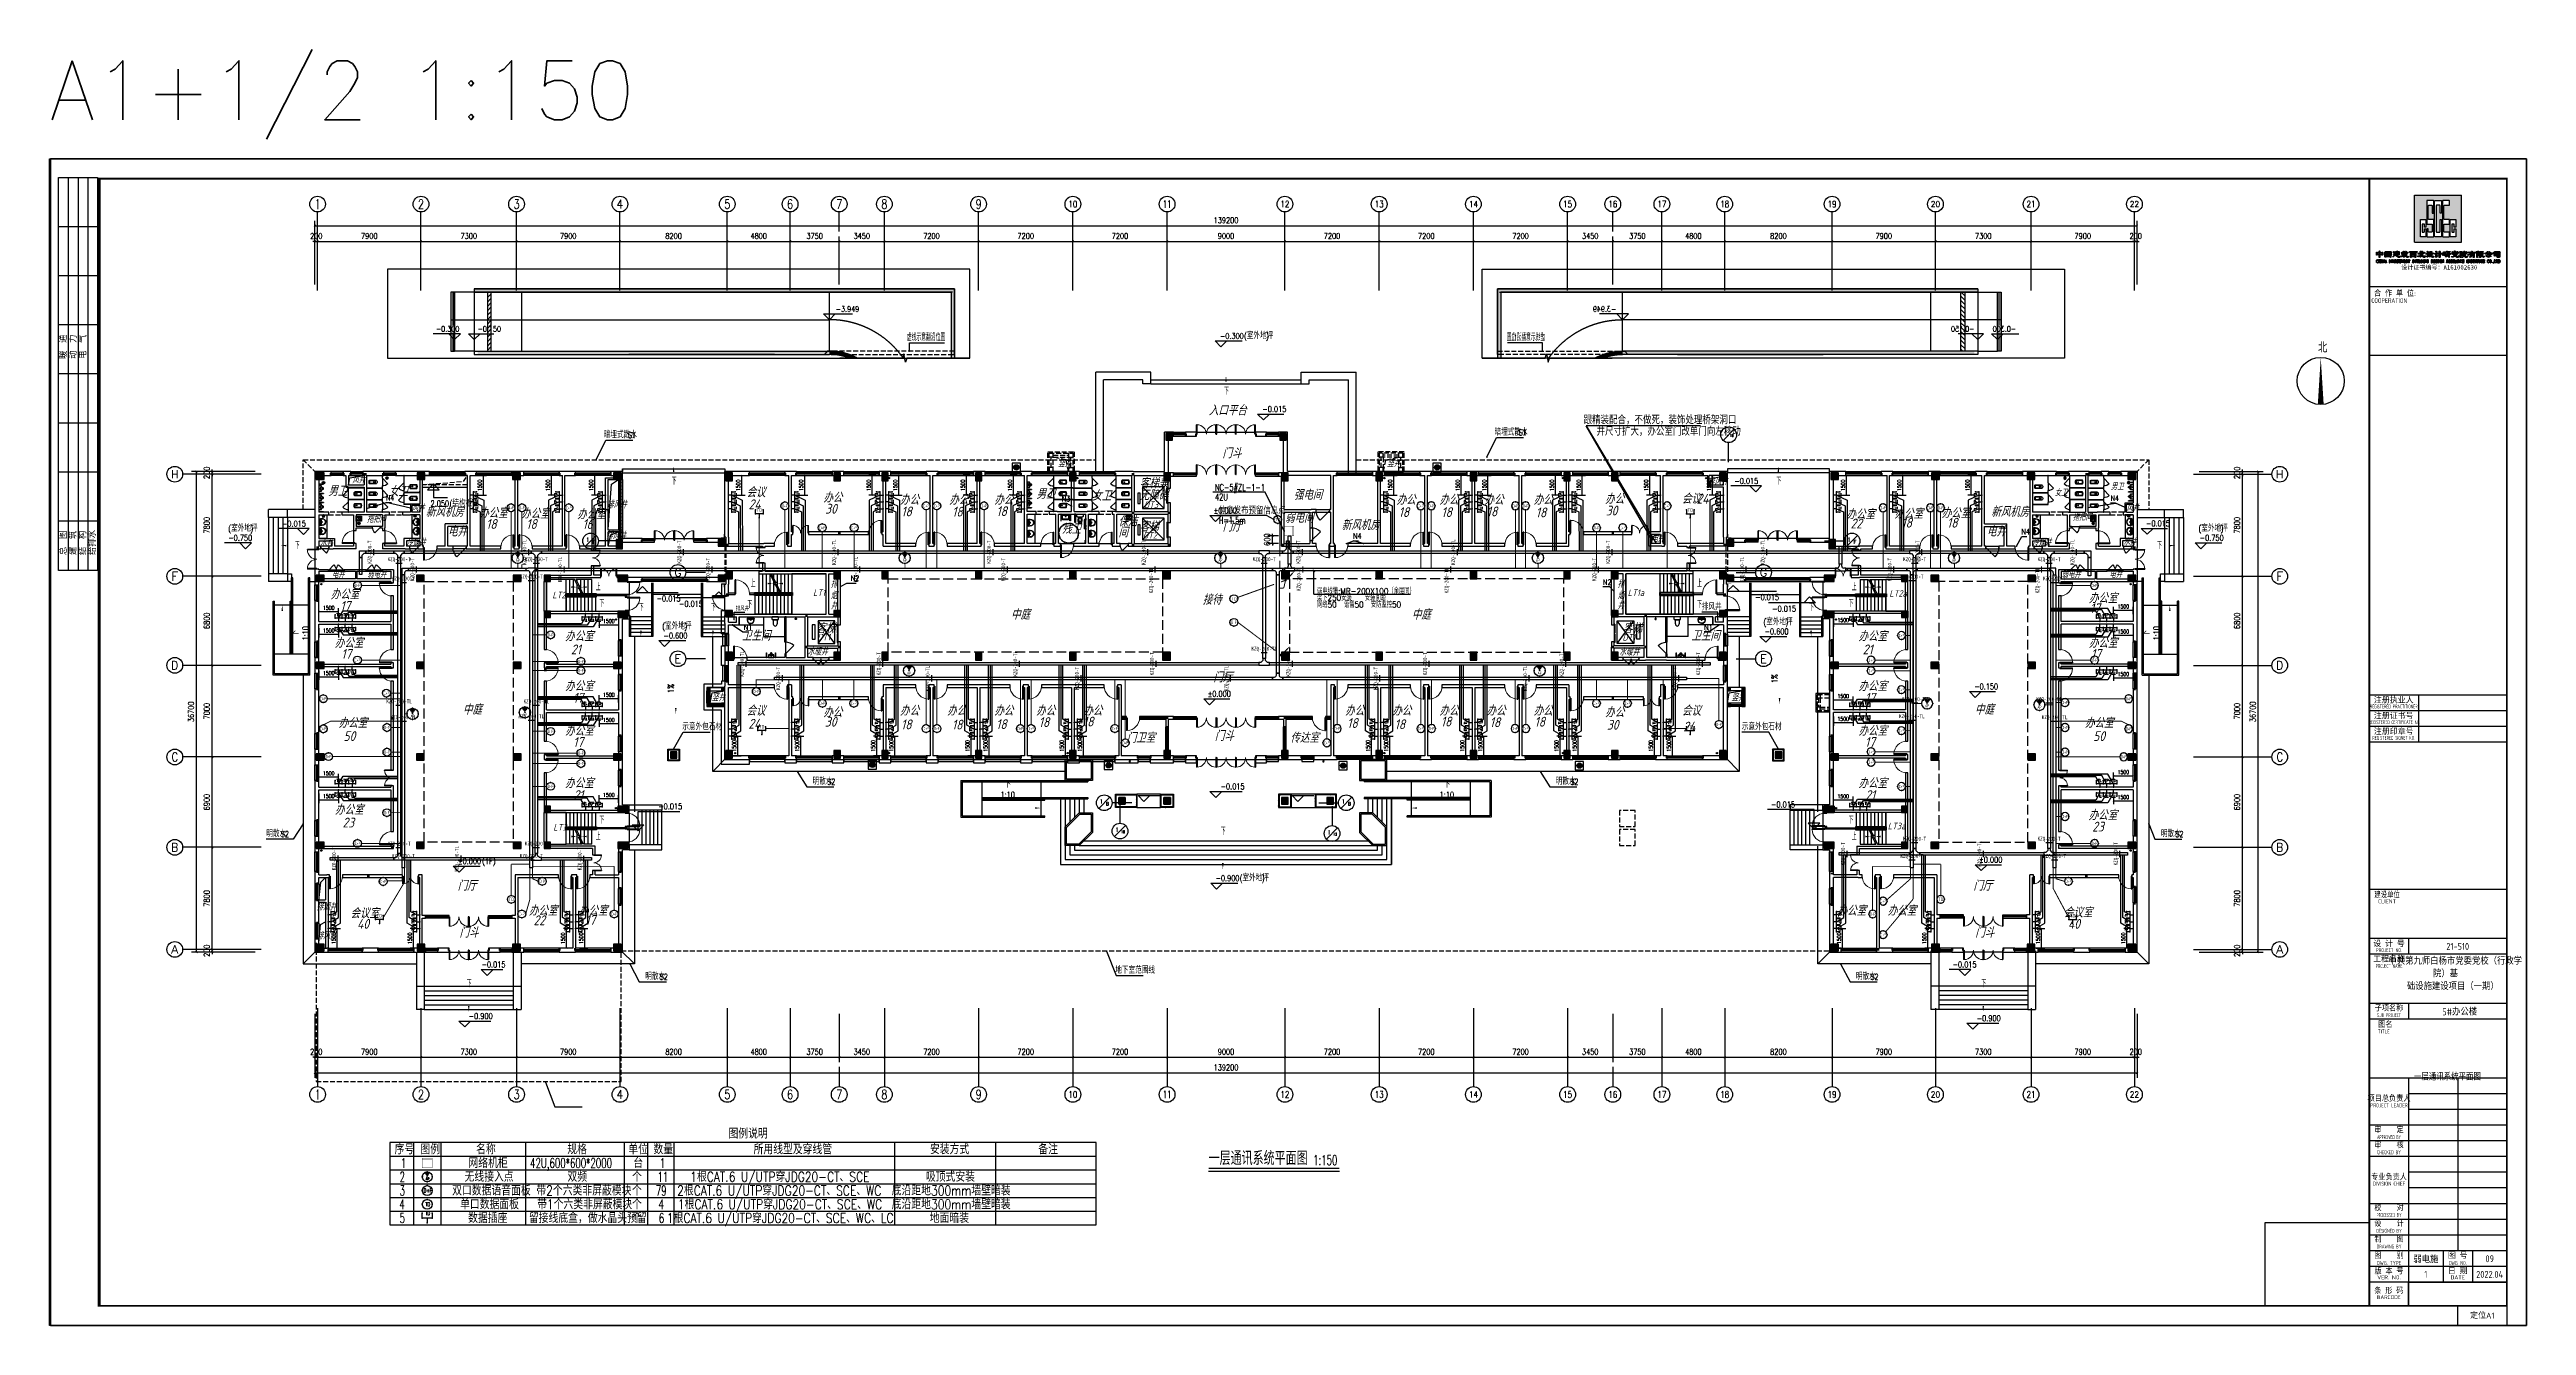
# Model space of a CAD drawing. Extents: x 1398449 to 2142961, y 256969 to 1032940.
# Drawn here: x 1498714 to 1687939, y 796133 to 893590 of the extents above; entities that cross this region are included whole.
import ezdxf
from ezdxf.enums import TextEntityAlignment as Align
from ezdxf.xclip import XClip

# ---------------------------------------------------------------- set-up
doc = ezdxf.new("R2010")
doc.units = 0
doc.header["$LTSCALE"] = 1500
doc.header["$PDSIZE"] = 50
doc.linetypes.add('__DASH', pattern=[0.35, 0.25, -0.1])
doc.linetypes.add('DASH', pattern=[0.35, 0.25, -0.1])
for name, color, linetype in [('1-建筑底图', 8, 'Continuous'), ('A-ANNO-IDEN-INDX', 3, 'Continuous'), ('A-ANNO-IDEN-LEVL', 3, 'Continuous'), ('A-ANNO-TXT', 7, 'Continuous'), ('AXIS_TEXT', 7, 'Continuous'), ('BTTK', 7, 'Continuous'), ('CABLETRAY_PDS', 6, 'Continuous'), ('DIM-箱柜', 3, 'Continuous'), ('DIM-通讯', 3, 'Continuous'), ('DIM_MODI', 6, 'Continuous'), ('EQUIP-箱柜', 3, 'Continuous'), ('EQUIP-通讯', 3, 'Continuous'), ('LATRINE', 5, 'Continuous'), ('Logo', 4, 'Continuous'), ('LVTRY', 5, 'Continuous'), ('LWIRE', 4, 'Continuous'), ('PUB_HATCH', 8, 'Continuous'), ('PUB_TITLE', 4, 'Continuous'), ('TEL_DIM', 3, 'Continuous'), ('TEL_SYMB', 3, 'Continuous'), ('TEL_TAB', 7, 'Continuous'), ('TEL_TEXT', 7, 'Continuous'), ('WIRE-综合布线', 5, 'Continuous'), ('光纤点位', 3, 'Continuous'), ('党校-主楼（一期）参照$0$DIM_LEAD', 251, 'Continuous'), ('党校-主楼（一期）参照$0$PUB_TITLE', 7, 'Continuous'), ('公用-影线', 8, 'Continuous'), ('内网桥架', 1, 'Continuous'), ('家具', 8, 'Continuous'), ('建筑-墙体', 2, 'Continuous'), ('建筑-柱子', 2, 'Continuous'), ('建筑-洁具', 5, 'Continuous'), ('建筑-门窗', 4, 'Continuous'), ('抗震支吊架', 2, 'Continuous'), ('排水', 153, 'Continuous'), ('水', 5, 'Continuous'), ('洁具', 7, 'Continuous'), ('电-标注', 1, 'Continuous'), ('红机电话', 3, 'Continuous'), ('结构柱子', 253, 'Continuous'), ('蓝机电话', 3, 'Continuous'), ('覆土', 7, 'Continuous'), ('防火分区', 8, 'Continuous'), ('顶板排水', 43, 'Continuous')]:
    doc.layers.add(name, color=color, linetype=linetype)
doc.layers.add('yichutu', color=7, linetype='Continuous', true_color=0xffffff, plot=False)
doc.layers.add('内网线路', color=1, linetype='Continuous', lineweight=30)
doc.layers.add('建筑-门窗-编号', color=7, linetype='Continuous', lineweight=9)
doc.layers.add('条形码', color=7, linetype='Continuous', plot=False)
doc.layers.add('验收章', color=7, linetype='Continuous', plot=False)
doc.styles.add('_TCH_AXIS', font='COMPLEX', dxfattribs={"bigfont": 'GBCBIG'})
doc.styles.add('_TCH_DIM', font='SIMPLEX', dxfattribs={"bigfont": 'GBCBIG'})
doc.styles.add('_TCH_DIM_T3', font='SIMPLEX', dxfattribs={"width": 0.705882, "bigfont": 'GBCBIG'})
doc.styles.add('_TEL_ATTDEF', font='GBENOR', dxfattribs={"width": 0.8, "height": 3, "bigfont": 'GBCBIG'})
doc.styles.add('_TEL_DIM', font='SIMPLEX', dxfattribs={"width": 0.8, "height": 3.5, "bigfont": 'HZTXT'})
doc.styles.add('A_DIM', font='simplex.shx', dxfattribs={"width": 0.7, "bigfont": 'gbcbig.shx'})
doc.styles.add('COMPLEX', font='COMPLEX')
doc.styles.add('HT', font='')
doc.styles.add('HZ(TK)', font='geniso.shx', dxfattribs={"width": 0.9, "bigfont": 'hztxt.shx'})
doc.styles.add('JD', font='simplex.shx', dxfattribs={"width": 0.9, "bigfont": 'gbcbig.shx'})
doc.styles.add('kzcad', font='', dxfattribs={"width": 0.8})
doc.styles.get("Standard").update_dxf_attribs({"font": 'gbeitc.shx', "bigfont": 'gbcbig.shx'})
doc.styles.get('HT').set_extended_font_data('SimHei')
doc.styles.get('kzcad').set_extended_font_data('SimSun')
doc.linetypes.add('JIEDI', pattern='A,1.25,-0.25,0.25,-0.25,0.625,["/",Standard,S=0.6,R=0,X=0,Y=-0.3],0.625,-0.25,0.25,-0.25', length=4)
doc.dimstyles.new('_TCH_ARCH&&100', dxfattribs={"dimtxt": 297.5, "dimasz": 100, "dimexe": 250, "dimexo": 300, "dimgap": 126.25, "dimtad": 1, "dimdec": 0, "dimzin": 0, "dimdsep": 46, "dimtxsty": '_TCH_DIM_T3', "dimblk": 'ARCHTICK', "dimcen": 0.09, "dimclrt": 7, "dimazin": 2, "dimtfac": 1, "dimtdec": 0, "dimtix": 1, "dimtmove": 2, "dimatfit": 3, "dimfxl": 1, "dimtolj": 1, "dimtzin": 0, "dimarcsym": 0})
doc.dimstyles.new('_TCH_ARCH&&150', dxfattribs={"dimtxt": 446.25, "dimasz": 150, "dimexe": 375, "dimexo": 450, "dimgap": 189.375, "dimtad": 1, "dimdec": 0, "dimzin": 0, "dimdsep": 46, "dimtxsty": '_TCH_DIM_T3', "dimblk": 'ARCHTICK', "dimcen": 0.09, "dimclrt": 7, "dimazin": 2, "dimtfac": 1, "dimtdec": 0, "dimtix": 1, "dimtmove": 2, "dimatfit": 3, "dimfxl": 1, "dimtolj": 1, "dimtzin": 0, "dimarcsym": 0})
pattern_1 = [(45, (-450041.67, -846153.72), (-112.253202, 112.253202), []), (45, (-449929.41, -846153.72), (-112.253202, 112.253202), [79.375, -39.6875])]

# ---------------------------------------------------------------- blocks, each defined once
blk = doc.blocks.new('_E6')
for p, q in [((240, 0), (-240, 0)), ((-237, 0), (239, 0)), ((240, 0), (270, -79)), ((-213, -36), (-271, -91)), ((-240, 0), (-270, -79)), ((-179, -23), (181, -23)), ((141, -105), (-141, -105)), ((-141, -105), (141, -105)), ((217, -37), (274, -95))]:
    blk.add_line(p, q)
for centre, radius in [((-99, -65), 16.3), ((2, -172), 31.6), ((2, -172), 23), ((101, -65), 16.3)]:
    blk.add_circle(centre, radius)
for centre, radius, start, end in [((28, -152), 307, 166.17513, 244.72963), ((-141, -205), 100, 90, 190.56023), ((0, -179), 243, 190.56023, 349.43977), ((-179, -73), 50, 90, 133.18096), ((0, -201), 250, 245.80711, 296.46282), ((28, -152), 307, 266.58899, 266.59358), ((-28, -152), 307, 297.06391, 13.82487), ((141, -205), 100, 349.43977, 90), ((181, -73), 50, 44.56072, 90)]:
    blk.add_arc(centre, radius, start, end)
at = {"width": 0.8, "flags": 9}
for tag in ['XSIZE', 'YSIZE']:
    blk.add_attdef(tag, (0, 0), '', height=0.5, dxfattribs=at)
blk = doc.blocks.new('A$C2CDD3BEF')
at = {"layer": '防火分区'}
h = blk.add_hatch(color=7, dxfattribs=at)
h.dxf.hatch_style = 1
edge = h.paths.add_edge_path()
edge.add_arc((460, 446), 282, 0, 360)
at = {"layer": '防火分区', "color": 7}
blk.add_lwpolyline([(0, 0), (900, 0), (900, 900), (0, 900)], close=True, dxfattribs=at)
blk.add_circle((460, 446), 282, dxfattribs=at)
blk = doc.blocks.new('A$C7C7335C3')
at = {"layer": '结构柱子'}
h = blk.add_hatch(color=6, dxfattribs=at)
h.dxf.hatch_style = 1
h.paths.add_polyline_path([(65400, 39500), (64900, 39500), (64900, 39000), (65400, 39000)])
h = blk.add_hatch(color=6, dxfattribs=at)
h.dxf.hatch_style = 1
h.paths.add_polyline_path([(74100, 39500), (73600, 39500), (73600, 39000), (74100, 39000)])
h = blk.add_hatch(color=6, dxfattribs=at)
h.dxf.hatch_style = 1
h.paths.add_polyline_path([(0, 36500), (0, 36000), (600, 36000), (600, 36500)])
h = blk.add_hatch(color=6, dxfattribs=at)
h.dxf.hatch_style = 1
h.paths.add_polyline_path([(7700, 36000), (8300, 36000), (8300, 36500), (7700, 36500)])
h = blk.add_hatch(color=6, dxfattribs=at)
h.dxf.hatch_style = 1
h.paths.add_polyline_path([(15600, 36000), (15600, 36500), (15000, 36500), (15000, 36000)])
h = blk.add_hatch(color=6, dxfattribs=at)
h.dxf.hatch_style = 1
h.paths.add_polyline_path([(23300, 36000), (23300, 36500), (22700, 36500), (22700, 36000)])
h = blk.add_hatch(color=6, dxfattribs=at)
h.dxf.hatch_style = 1
h.paths.add_polyline_path([(31300, 35900), (31800, 35900), (31800, 36500), (31300, 36500)])
h = blk.add_hatch(color=6, dxfattribs=at)
h.dxf.hatch_style = 1
h.paths.add_polyline_path([(40050, 36500), (39550, 36500), (39550, 35900), (40050, 35900)])
h = blk.add_hatch(color=6, dxfattribs=at)
h.dxf.hatch_style = 1
h.paths.add_polyline_path([(43700, 36500), (43200, 36500), (43200, 35900), (43700, 35900)])
h = blk.add_hatch(color=6, dxfattribs=at)
h.dxf.hatch_style = 1
h.paths.add_polyline_path([(50850, 36500), (50350, 36500), (50350, 35900), (50850, 35900)])
h = blk.add_hatch(color=6, dxfattribs=at)
h.dxf.hatch_style = 1
h.paths.add_polyline_path([(57550, 35900), (58050, 35900), (58050, 36500), (57550, 36500)])
h = blk.add_hatch(color=6, dxfattribs=at)
h.dxf.hatch_style = 1
h.paths.add_polyline_path([(65250, 35900), (65250, 36500), (64750, 36500), (64750, 35900)])
h = blk.add_hatch(color=6, dxfattribs=at)
h.dxf.hatch_style = 1
h.paths.add_polyline_path([(74250, 36500), (73750, 36500), (73750, 35900), (74250, 35900)])
h = blk.add_hatch(color=6, dxfattribs=at)
h.dxf.hatch_style = 1
h.paths.add_polyline_path([(81450, 36500), (80950, 36500), (80950, 35900), (81450, 35900)])
h = blk.add_hatch(color=6, dxfattribs=at)
h.dxf.hatch_style = 1
h.paths.add_polyline_path([(88650, 36500), (88150, 36500), (88150, 35900), (88650, 35900)])
h = blk.add_hatch(color=6, dxfattribs=at)
h.dxf.hatch_style = 1
h.paths.add_polyline_path([(95800, 36500), (95300, 36500), (95300, 35900), (95800, 35900)])
h = blk.add_hatch(color=6, dxfattribs=at)
h.dxf.hatch_style = 1
h.paths.add_polyline_path([(99450, 35900), (99450, 36500), (98950, 36500), (98950, 35900)])
h = blk.add_hatch(color=6, dxfattribs=at)
h.dxf.hatch_style = 1
h.paths.add_polyline_path([(107700, 36500), (107200, 36500), (107200, 35900), (107700, 35900)])
h = blk.add_hatch(color=6, dxfattribs=at)
h.dxf.hatch_style = 1
h.paths.add_polyline_path([(116300, 36000), (116300, 36500), (115700, 36500), (115700, 36000)])
h = blk.add_hatch(color=6, dxfattribs=at)
h.dxf.hatch_style = 1
h.paths.add_polyline_path([(123400, 36500), (123400, 36000), (124000, 36000), (124000, 36500)])
h = blk.add_hatch(color=6, dxfattribs=at)
h.dxf.hatch_style = 1
h.paths.add_polyline_path([(130700, 36500), (130700, 36000), (131300, 36000), (131300, 36500)])
h = blk.add_hatch(color=6, dxfattribs=at)
h.dxf.hatch_style = 1
h.paths.add_polyline_path([(139000, 36000), (139000, 36500), (138400, 36500), (138400, 36000)])
h = blk.add_hatch(color=6, dxfattribs=at)
h.dxf.hatch_style = 1
h.paths.add_polyline_path([(22900, 30700), (23400, 30700), (23400, 31400), (22900, 31400)])
h = blk.add_hatch(color=6, dxfattribs=at)
h.dxf.hatch_style = 1
h.paths.add_polyline_path([(31200, 31400), (30700, 31400), (30700, 30900), (31200, 30900)])
h = blk.add_hatch(color=6, dxfattribs=at)
h.dxf.hatch_style = 1
h.paths.add_polyline_path([(107800, 31400), (108300, 31400), (108300, 30900), (107800, 30900)])
h = blk.add_hatch(color=6, dxfattribs=at)
h.dxf.hatch_style = 1
h.paths.add_polyline_path([(116050, 30700), (116050, 31400), (115550, 31400), (115550, 30700)])
h = blk.add_hatch(color=6, dxfattribs=at)
h.dxf.hatch_style = 1
h.paths.add_polyline_path([(0, 28700), (0, 28200), (600, 28200), (600, 28700)])
h = blk.add_hatch(color=6, dxfattribs=at)
h.dxf.hatch_style = 1
h.paths.add_polyline_path([(7650, 28200), (8250, 28200), (8250, 28700), (7650, 28700)])
h = blk.add_hatch(color=6, dxfattribs=at)
h.dxf.hatch_style = 1
h.paths.add_polyline_path([(15650, 28700), (15050, 28700), (15050, 28200), (15650, 28200)])
h = blk.add_hatch(color=6, dxfattribs=at)
h.dxf.hatch_style = 1
h.paths.add_polyline_path([(17900, 28700), (17400, 28700), (17400, 28200), (17900, 28200)])
h = blk.add_hatch(color=6, dxfattribs=at)
h.dxf.hatch_style = 1
h.paths.add_polyline_path([(23800, 28200), (23800, 28700), (23050, 28700), (23050, 28200)])
h = blk.add_hatch(color=6, dxfattribs=at)
h.dxf.hatch_style = 1
h.paths.add_polyline_path([(31201, 28700), (30701, 28700), (30701, 28200), (31201, 28200)])
h = blk.add_hatch(color=6, dxfattribs=at)
h.dxf.hatch_style = 1
h.paths.add_polyline_path([(31800, 29000), (31300, 29000), (31300, 28400), (31800, 28400)])
h = blk.add_hatch(color=6, dxfattribs=at)
h.dxf.hatch_style = 1
h.paths.add_polyline_path([(39550, 29000), (39550, 28400), (40050, 28400), (40050, 29000)])
h = blk.add_hatch(color=6, dxfattribs=at)
h.dxf.hatch_style = 1
h.paths.add_polyline_path([(43700, 28400), (43700, 29000), (43200, 29000), (43200, 28400)])
h = blk.add_hatch(color=6, dxfattribs=at)
h.dxf.hatch_style = 1
h.paths.add_polyline_path([(50350, 29000), (50350, 28400), (50850, 28400), (50850, 29000)])
h = blk.add_hatch(color=6, dxfattribs=at)
h.dxf.hatch_style = 1
h.paths.add_polyline_path([(58050, 28400), (58050, 29000), (57550, 29000), (57550, 28400)])
h = blk.add_hatch(color=6, dxfattribs=at)
h.dxf.hatch_style = 1
h.paths.add_polyline_path([(65250, 28400), (65250, 29000), (64650, 29000), (64650, 28400)])
h = blk.add_hatch(color=6, dxfattribs=at)
h.dxf.hatch_style = 1
h.paths.add_polyline_path([(74350, 29000), (73750, 29000), (73750, 28400), (74350, 28400)])
h = blk.add_hatch(color=6, dxfattribs=at)
h.dxf.hatch_style = 1
h.paths.add_polyline_path([(81450, 28400), (81450, 29000), (80950, 29000), (80950, 28400)])
h = blk.add_hatch(color=6, dxfattribs=at)
h.dxf.hatch_style = 1
h.paths.add_polyline_path([(88650, 28400), (88650, 29000), (88150, 29000), (88150, 28400)])
h = blk.add_hatch(color=6, dxfattribs=at)
h.dxf.hatch_style = 1
h.paths.add_polyline_path([(95300, 29000), (95300, 28400), (95800, 28400), (95800, 29000)])
h = blk.add_hatch(color=6, dxfattribs=at)
h.dxf.hatch_style = 1
h.paths.add_polyline_path([(99450, 29000), (98950, 29000), (98950, 28400), (99450, 28400)])
h = blk.add_hatch(color=6, dxfattribs=at)
h.dxf.hatch_style = 1
h.paths.add_polyline_path([(107200, 28400), (107700, 28400), (107700, 29000), (107200, 29000)])
h = blk.add_hatch(color=6, dxfattribs=at)
h.dxf.hatch_style = 1
h.paths.add_polyline_path([(107799, 28700), (108299, 28700), (108299, 28200), (107799, 28200)])
h = blk.add_hatch(color=6, dxfattribs=at)
h.dxf.hatch_style = 1
h.paths.add_polyline_path([(115950, 28200), (115950, 28700), (115200, 28700), (115200, 28200)])
h = blk.add_hatch(color=6, dxfattribs=at)
h.dxf.hatch_style = 1
h.paths.add_polyline_path([(121100, 28700), (121600, 28700), (121600, 28200), (121100, 28200)])
h = blk.add_hatch(color=6, dxfattribs=at)
h.dxf.hatch_style = 1
h.paths.add_polyline_path([(123350, 28700), (123350, 28200), (123950, 28200), (123950, 28700)])
h = blk.add_hatch(color=6, dxfattribs=at)
h.dxf.hatch_style = 1
h.paths.add_polyline_path([(130750, 28700), (130750, 28200), (131350, 28200), (131350, 28700)])
h = blk.add_hatch(color=6, dxfattribs=at)
h.dxf.hatch_style = 1
h.paths.add_polyline_path([(139000, 28200), (139000, 28700), (138400, 28700), (138400, 28200)])
h = blk.add_hatch(color=6, dxfattribs=at)
h.dxf.hatch_style = 1
h.paths.add_polyline_path([(17900, 25950), (17400, 25950), (17400, 25450), (17900, 25450)])
h = blk.add_hatch(color=6, dxfattribs=at)
h.dxf.hatch_style = 1
h.paths.add_polyline_path([(23050, 25950), (23050, 25450), (23800, 25450), (23800, 25950)])
h = blk.add_hatch(color=6, dxfattribs=at)
h.dxf.hatch_style = 1
h.paths.add_polyline_path([(31800, 26000), (31300, 26000), (31300, 25500), (31800, 25500)])
h = blk.add_hatch(color=6, dxfattribs=at)
h.dxf.hatch_style = 1
h.paths.add_polyline_path([(40050, 26000), (39550, 26000), (39550, 25500), (40050, 25500)])
h = blk.add_hatch(color=6, dxfattribs=at)
h.dxf.hatch_style = 1
h.paths.add_polyline_path([(99450, 26000), (98950, 26000), (98950, 25500), (99450, 25500)])
h = blk.add_hatch(color=6, dxfattribs=at)
h.dxf.hatch_style = 1
h.paths.add_polyline_path([(107700, 26000), (107200, 26000), (107200, 25500), (107700, 25500)])
h = blk.add_hatch(color=6, dxfattribs=at)
h.dxf.hatch_style = 1
h.paths.add_polyline_path([(115950, 25450), (115950, 25950), (115200, 25950), (115200, 25450)])
h = blk.add_hatch(color=6, dxfattribs=at)
h.dxf.hatch_style = 1
h.paths.add_polyline_path([(121100, 25950), (121600, 25950), (121600, 25450), (121100, 25450)])
h = blk.add_hatch(color=6, dxfattribs=at)
h.dxf.hatch_style = 1
h.paths.add_polyline_path([(31800, 22800), (31300, 22800), (31300, 22200), (31800, 22200)])
h = blk.add_hatch(color=6, dxfattribs=at)
h.dxf.hatch_style = 1
h.paths.add_polyline_path([(40050, 22800), (39550, 22800), (39550, 22200), (40050, 22200)])
h = blk.add_hatch(color=6, dxfattribs=at)
h.dxf.hatch_style = 1
h.paths.add_polyline_path([(43700, 22200), (43700, 22800), (43200, 22800), (43200, 22200)])
h = blk.add_hatch(color=6, dxfattribs=at)
h.dxf.hatch_style = 1
h.paths.add_polyline_path([(50850, 22800), (50350, 22800), (50350, 22200), (50850, 22200)])
h = blk.add_hatch(color=6, dxfattribs=at)
h.dxf.hatch_style = 1
h.paths.add_polyline_path([(58050, 22800), (57550, 22800), (57550, 22200), (58050, 22200)])
h = blk.add_hatch(color=6, dxfattribs=at)
h.dxf.hatch_style = 1
h.paths.add_polyline_path([(65250, 22200), (65250, 22800), (64650, 22800), (64650, 22200)])
h = blk.add_hatch(color=6, dxfattribs=at)
h.dxf.hatch_style = 1
h.paths.add_polyline_path([(74350, 22200), (74350, 22800), (73750, 22800), (73750, 22200)])
h = blk.add_hatch(color=6, dxfattribs=at)
h.dxf.hatch_style = 1
h.paths.add_polyline_path([(80950, 22800), (80950, 22200), (81450, 22200), (81450, 22800)])
h = blk.add_hatch(color=6, dxfattribs=at)
h.dxf.hatch_style = 1
h.paths.add_polyline_path([(88650, 22800), (88150, 22800), (88150, 22200), (88650, 22200)])
h = blk.add_hatch(color=6, dxfattribs=at)
h.dxf.hatch_style = 1
h.paths.add_polyline_path([(95800, 22800), (95300, 22800), (95300, 22200), (95800, 22200)])
h = blk.add_hatch(color=6, dxfattribs=at)
h.dxf.hatch_style = 1
h.paths.add_polyline_path([(99450, 22800), (98950, 22800), (98950, 22200), (99450, 22200)])
h = blk.add_hatch(color=6, dxfattribs=at)
h.dxf.hatch_style = 1
h.paths.add_polyline_path([(107700, 22200), (107700, 22800), (107200, 22800), (107200, 22200)])
h = blk.add_hatch(color=6, dxfattribs=at)
h.dxf.hatch_style = 1
h.paths.add_polyline_path([(0, 22050), (0, 21550), (600, 21550), (600, 22050)])
h = blk.add_hatch(color=6, dxfattribs=at)
h.dxf.hatch_style = 1
h.paths.add_polyline_path([(8250, 21550), (8250, 22050), (7650, 22050), (7650, 21550)])
h = blk.add_hatch(color=6, dxfattribs=at)
h.dxf.hatch_style = 1
h.paths.add_polyline_path([(15650, 21550), (15650, 22050), (15050, 22050), (15050, 21550)])
h = blk.add_hatch(color=6, dxfattribs=at)
h.dxf.hatch_style = 1
h.paths.add_polyline_path([(23300, 21550), (23300, 22050), (22700, 22050), (22700, 21550)])
h = blk.add_hatch(color=6, dxfattribs=at)
h.dxf.hatch_style = 1
h.paths.add_polyline_path([(116300, 22050), (115700, 22050), (115700, 21550), (116300, 21550)])
h = blk.add_hatch(color=6, dxfattribs=at)
h.dxf.hatch_style = 1
h.paths.add_polyline_path([(123350, 21550), (123950, 21550), (123950, 22050), (123350, 22050)])
h = blk.add_hatch(color=6, dxfattribs=at)
h.dxf.hatch_style = 1
h.paths.add_polyline_path([(130750, 22050), (130750, 21550), (131350, 21550), (131350, 22050)])
h = blk.add_hatch(color=6, dxfattribs=at)
h.dxf.hatch_style = 1
h.paths.add_polyline_path([(139000, 22050), (138400, 22050), (138400, 21550), (139000, 21550)])
h = blk.add_hatch(color=6, dxfattribs=at)
h.dxf.hatch_style = 1
h.paths.add_polyline_path([(31800, 15300), (31300, 15300), (31300, 14700), (31800, 14700)])
h = blk.add_hatch(color=6, dxfattribs=at)
h.dxf.hatch_style = 1
h.paths.add_polyline_path([(40050, 15300), (39550, 15300), (39550, 14700), (40050, 14700)])
h = blk.add_hatch(color=6, dxfattribs=at)
h.dxf.hatch_style = 1
h.paths.add_polyline_path([(43700, 14700), (43700, 15300), (43200, 15300), (43200, 14700)])
h = blk.add_hatch(color=6, dxfattribs=at)
h.dxf.hatch_style = 1
h.paths.add_polyline_path([(50850, 15300), (50350, 15300), (50350, 14700), (50850, 14700)])
h = blk.add_hatch(color=6, dxfattribs=at)
h.dxf.hatch_style = 1
h.paths.add_polyline_path([(58050, 14700), (58050, 15300), (57550, 15300), (57550, 14700)])
h = blk.add_hatch(color=6, dxfattribs=at)
h.dxf.hatch_style = 1
h.paths.add_polyline_path([(65250, 15300), (64750, 15300), (64750, 14700), (65250, 14700)])
h = blk.add_hatch(color=6, dxfattribs=at)
h.dxf.hatch_style = 1
h.paths.add_polyline_path([(74250, 15300), (73750, 15300), (73750, 14700), (74250, 14700)])
h = blk.add_hatch(color=6, dxfattribs=at)
h.dxf.hatch_style = 1
h.paths.add_polyline_path([(81450, 14700), (81450, 15300), (80950, 15300), (80950, 14700)])
h = blk.add_hatch(color=6, dxfattribs=at)
h.dxf.hatch_style = 1
h.paths.add_polyline_path([(88650, 15300), (88150, 15300), (88150, 14700), (88650, 14700)])
h = blk.add_hatch(color=6, dxfattribs=at)
h.dxf.hatch_style = 1
h.paths.add_polyline_path([(95800, 15300), (95300, 15300), (95300, 14700), (95800, 14700)])
h = blk.add_hatch(color=6, dxfattribs=at)
h.dxf.hatch_style = 1
h.paths.add_polyline_path([(99450, 14700), (99450, 15300), (98950, 15300), (98950, 14700)])
h = blk.add_hatch(color=6, dxfattribs=at)
h.dxf.hatch_style = 1
h.paths.add_polyline_path([(107700, 14700), (107700, 15300), (107200, 15300), (107200, 14700)])
h = blk.add_hatch(color=6, dxfattribs=at)
h.dxf.hatch_style = 1
h.paths.add_polyline_path([(600, 14550), (600, 15050), (0, 15050), (0, 14550)])
h = blk.add_hatch(color=6, dxfattribs=at)
h.dxf.hatch_style = 1
h.paths.add_polyline_path([(8250, 14550), (8250, 15050), (7650, 15050), (7650, 14550)])
h = blk.add_hatch(color=6, dxfattribs=at)
h.dxf.hatch_style = 1
h.paths.add_polyline_path([(15650, 14550), (15650, 15050), (15050, 15050), (15050, 14550)])
h = blk.add_hatch(color=6, dxfattribs=at)
h.dxf.hatch_style = 1
h.paths.add_polyline_path([(23300, 14550), (23300, 15050), (22700, 15050), (22700, 14550)])
h = blk.add_hatch(color=6, dxfattribs=at)
h.dxf.hatch_style = 1
h.paths.add_polyline_path([(115700, 15050), (115700, 14550), (116300, 14550), (116300, 15050)])
h = blk.add_hatch(color=6, dxfattribs=at)
h.dxf.hatch_style = 1
h.paths.add_polyline_path([(123950, 14550), (123950, 15050), (123350, 15050), (123350, 14550)])
h = blk.add_hatch(color=6, dxfattribs=at)
h.dxf.hatch_style = 1
h.paths.add_polyline_path([(130750, 15050), (130750, 14550), (131350, 14550), (131350, 15050)])
h = blk.add_hatch(color=6, dxfattribs=at)
h.dxf.hatch_style = 1
h.paths.add_polyline_path([(139000, 15050), (138400, 15050), (138400, 14550), (139000, 14550)])
h = blk.add_hatch(color=6, dxfattribs=at)
h.dxf.hatch_style = 1
h.paths.add_polyline_path([(61800, 11700), (61300, 11700), (61300, 11200), (61800, 11200)])
h = blk.add_hatch(color=6, dxfattribs=at)
h.dxf.hatch_style = 1
h.paths.add_polyline_path([(65250, 11700), (64750, 11700), (64750, 11200), (65250, 11200)])
h = blk.add_hatch(color=6, dxfattribs=at)
h.dxf.hatch_style = 1
h.paths.add_polyline_path([(74250, 11700), (73750, 11700), (73750, 11200), (74250, 11200)])
h = blk.add_hatch(color=6, dxfattribs=at)
h.dxf.hatch_style = 1
h.paths.add_polyline_path([(77700, 11700), (77200, 11700), (77200, 11200), (77700, 11200)])
h = blk.add_hatch(color=6, dxfattribs=at)
h.dxf.hatch_style = 1
h.paths.add_polyline_path([(17900, 10550), (17400, 10550), (17400, 11050), (17900, 11050)])
h = blk.add_hatch(color=6, dxfattribs=at)
h.dxf.hatch_style = 1
h.paths.add_polyline_path([(23800, 10550), (23800, 11050), (23050, 11050), (23050, 10550)])
h = blk.add_hatch(color=6, dxfattribs=at)
h.dxf.hatch_style = 1
h.paths.add_polyline_path([(115950, 10550), (115950, 11050), (115200, 11050), (115200, 10550)])
h = blk.add_hatch(color=6, dxfattribs=at)
h.dxf.hatch_style = 1
h.paths.add_polyline_path([(121100, 10550), (121600, 10550), (121600, 11050), (121100, 11050)])
h = blk.add_hatch(color=6, dxfattribs=at)
h.dxf.hatch_style = 1
h.paths.add_polyline_path([(600, 7800), (600, 8300), (0, 8300), (0, 7800)])
h = blk.add_hatch(color=6, dxfattribs=at)
h.dxf.hatch_style = 1
h.paths.add_polyline_path([(7650, 7800), (8250, 7800), (8250, 8300), (7650, 8300)])
h = blk.add_hatch(color=6, dxfattribs=at)
h.dxf.hatch_style = 1
h.paths.add_polyline_path([(15050, 8300), (15050, 7800), (15650, 7800), (15650, 8300)])
h = blk.add_hatch(color=6, dxfattribs=at)
h.dxf.hatch_style = 1
h.paths.add_polyline_path([(17900, 7800), (17400, 7800), (17400, 8300), (17900, 8300)])
h = blk.add_hatch(color=6, dxfattribs=at)
h.dxf.hatch_style = 1
h.paths.add_polyline_path([(23050, 8300), (23050, 7800), (23800, 7800), (23800, 8300)])
h = blk.add_hatch(color=6, dxfattribs=at)
h.dxf.hatch_style = 1
h.paths.add_polyline_path([(115950, 7800), (115950, 8300), (115200, 8300), (115200, 7800)])
h = blk.add_hatch(color=6, dxfattribs=at)
h.dxf.hatch_style = 1
h.paths.add_polyline_path([(121100, 7800), (121600, 7800), (121600, 8300), (121100, 8300)])
h = blk.add_hatch(color=6, dxfattribs=at)
h.dxf.hatch_style = 1
h.paths.add_polyline_path([(123950, 7800), (123950, 8300), (123350, 8300), (123350, 7800)])
h = blk.add_hatch(color=6, dxfattribs=at)
h.dxf.hatch_style = 1
h.paths.add_polyline_path([(130750, 8300), (130750, 7800), (131350, 7800), (131350, 8300)])
h = blk.add_hatch(color=6, dxfattribs=at)
h.dxf.hatch_style = 1
h.paths.add_polyline_path([(139000, 7800), (139000, 8300), (138400, 8300), (138400, 7800)])
h = blk.add_hatch(color=6, dxfattribs=at)
h.dxf.hatch_style = 1
h.paths.add_polyline_path([(600, 0), (600, 500), (0, 500), (0, 0)])
h = blk.add_hatch(color=6, dxfattribs=at)
h.dxf.hatch_style = 1
h.paths.add_polyline_path([(8300, 0), (8300, 500), (7700, 500), (7700, 0)])
h = blk.add_hatch(color=6, dxfattribs=at)
h.dxf.hatch_style = 1
h.paths.add_polyline_path([(15600, 500), (15000, 500), (15000, 0), (15600, 0)])
h = blk.add_hatch(color=6, dxfattribs=at)
h.dxf.hatch_style = 1
h.paths.add_polyline_path([(23300, 500), (22700, 500), (22700, 0), (23300, 0)])
h = blk.add_hatch(color=6, dxfattribs=at)
h.dxf.hatch_style = 1
h.paths.add_polyline_path([(115700, 500), (115700, 0), (116300, 0), (116300, 500)])
h = blk.add_hatch(color=6, dxfattribs=at)
h.dxf.hatch_style = 1
h.paths.add_polyline_path([(123400, 500), (123400, 0), (124000, 0), (124000, 500)])
h = blk.add_hatch(color=6, dxfattribs=at)
h.dxf.hatch_style = 1
h.paths.add_polyline_path([(131300, 500), (130700, 500), (130700, 0), (131300, 0)])
h = blk.add_hatch(color=6, dxfattribs=at)
h.dxf.hatch_style = 1
h.paths.add_polyline_path([(138400, 500), (138400, 0), (139000, 0), (139000, 500)])
at = {"layer": '结构柱子', "color": 6}
for points in [[(65400, 39500), (64900, 39500), (64900, 39000), (65400, 39000)], [(74100, 39500), (73600, 39500), (73600, 39000), (74100, 39000)], [(600, 36500), (0, 36500), (0, 36000), (600, 36000)], [(8300, 36500), (7700, 36500), (7700, 36000), (8300, 36000)], [(15600, 36500), (15000, 36500), (15000, 36000), (15600, 36000)], [(23300, 36500), (22700, 36500), (22700, 36000), (23300, 36000)], [(31800, 36500), (31300, 36500), (31300, 35900), (31800, 35900)], [(40050, 36500), (39550, 36500), (39550, 35900), (40050, 35900)], [(43700, 36500), (43200, 36500), (43200, 35900), (43700, 35900)], [(50850, 36500), (50350, 36500), (50350, 35900), (50850, 35900)], [(58050, 36500), (57550, 36500), (57550, 35900), (58050, 35900)], [(65250, 36500), (64750, 36500), (64750, 35900), (65250, 35900)], [(74250, 36500), (73750, 36500), (73750, 35900), (74250, 35900)], [(81450, 36500), (80950, 36500), (80950, 35900), (81450, 35900)], [(88650, 36500), (88150, 36500), (88150, 35900), (88650, 35900)], [(95800, 36500), (95300, 36500), (95300, 35900), (95800, 35900)], [(99450, 36500), (98950, 36500), (98950, 35900), (99450, 35900)], [(107700, 36500), (107200, 36500), (107200, 35900), (107700, 35900)], [(116300, 36500), (115700, 36500), (115700, 36000), (116300, 36000)], [(124000, 36500), (123400, 36500), (123400, 36000), (124000, 36000)], [(131300, 36500), (130700, 36500), (130700, 36000), (131300, 36000)], [(139000, 36500), (138400, 36500), (138400, 36000), (139000, 36000)], [(23400, 31400), (22900, 31400), (22900, 30700), (23400, 30700)], [(31200, 31400), (30700, 31400), (30700, 30900), (31200, 30900)], [(108300, 31400), (107800, 31400), (107800, 30900), (108300, 30900)], [(116050, 31400), (115550, 31400), (115550, 30700), (116050, 30700)], [(600, 28700), (0, 28700), (0, 28200), (600, 28200)], [(8250, 28700), (7650, 28700), (7650, 28200), (8250, 28200)], [(15650, 28700), (15050, 28700), (15050, 28200), (15650, 28200)], [(17900, 28700), (17400, 28700), (17400, 28200), (17900, 28200)], [(23800, 28700), (23050, 28700), (23050, 28200), (23800, 28200)], [(31200, 28700), (30700, 28700), (30700, 28200), (31200, 28200)], [(31800, 29000), (31300, 29000), (31300, 28400), (31800, 28400)], [(40050, 29000), (39550, 29000), (39550, 28400), (40050, 28400)], [(43700, 29000), (43200, 29000), (43200, 28400), (43700, 28400)], [(50850, 29000), (50350, 29000), (50350, 28400), (50850, 28400)], [(58050, 29000), (57550, 29000), (57550, 28400), (58050, 28400)], [(65250, 29000), (64650, 29000), (64650, 28400), (65250, 28400)], [(74350, 29000), (73750, 29000), (73750, 28400), (74350, 28400)], [(81450, 29000), (80950, 29000), (80950, 28400), (81450, 28400)], [(88650, 29000), (88150, 29000), (88150, 28400), (88650, 28400)], [(95800, 29000), (95300, 29000), (95300, 28400), (95800, 28400)], [(99450, 29000), (98950, 29000), (98950, 28400), (99450, 28400)], [(107700, 29000), (107200, 29000), (107200, 28400), (107700, 28400)], [(108300, 28700), (107800, 28700), (107800, 28200), (108300, 28200)], [(115200, 28200), (115950, 28200), (115950, 28700), (115200, 28700)], [(121600, 28700), (121100, 28700), (121100, 28200), (121600, 28200)], [(123950, 28700), (123350, 28700), (123350, 28200), (123950, 28200)], [(131350, 28700), (130750, 28700), (130750, 28200), (131350, 28200)], [(139000, 28700), (138400, 28700), (138400, 28200), (139000, 28200)], [(17900, 25950), (17400, 25950), (17400, 25450), (17900, 25450)], [(23800, 25950), (23050, 25950), (23050, 25450), (23800, 25450)], [(31800, 26000), (31300, 26000), (31300, 25500), (31800, 25500)], [(40050, 26000), (39550, 26000), (39550, 25500), (40050, 25500)], [(99450, 26000), (98950, 26000), (98950, 25500), (99450, 25500)], [(107700, 26000), (107200, 26000), (107200, 25500), (107700, 25500)], [(115200, 25450), (115950, 25450), (115950, 25950), (115200, 25950)], [(121601, 25950), (121101, 25950), (121101, 25450), (121601, 25450)], [(31800, 22800), (31300, 22800), (31300, 22200), (31800, 22200)], [(40050, 22800), (39550, 22800), (39550, 22200), (40050, 22200)], [(43700, 22800), (43200, 22800), (43200, 22200), (43700, 22200)], [(50850, 22800), (50350, 22800), (50350, 22200), (50850, 22200)], [(58050, 22800), (57550, 22800), (57550, 22200), (58050, 22200)], [(65250, 22800), (64650, 22800), (64650, 22200), (65250, 22200)], [(74350, 22800), (73750, 22800), (73750, 22200), (74350, 22200)], [(81450, 22800), (80950, 22800), (80950, 22200), (81450, 22200)], [(88650, 22800), (88150, 22800), (88150, 22200), (88650, 22200)], [(95800, 22800), (95300, 22800), (95300, 22200), (95800, 22200)], [(99450, 22800), (98950, 22800), (98950, 22200), (99450, 22200)], [(107700, 22800), (107200, 22800), (107200, 22200), (107700, 22200)], [(600, 22050), (0, 22050), (0, 21550), (600, 21550)], [(8250, 22050), (7650, 22050), (7650, 21550), (8250, 21550)], [(15650, 22050), (15050, 22050), (15050, 21550), (15650, 21550)], [(23300, 22050), (22700, 22050), (22700, 21550), (23300, 21550)], [(116300, 22050), (115700, 22050), (115700, 21550), (116300, 21550)], [(123950, 22050), (123350, 22050), (123350, 21550), (123950, 21550)], [(131350, 22050), (130750, 22050), (130750, 21550), (131350, 21550)], [(139000, 22050), (138400, 22050), (138400, 21550), (139000, 21550)], [(31800, 15300), (31300, 15300), (31300, 14700), (31800, 14700)], [(40050, 15300), (39550, 15300), (39550, 14700), (40050, 14700)], [(43700, 15300), (43200, 15300), (43200, 14700), (43700, 14700)], [(50850, 15300), (50350, 15300), (50350, 14700), (50850, 14700)], [(58050, 15300), (57550, 15300), (57550, 14700), (58050, 14700)], [(65250, 15300), (64750, 15300), (64750, 14700), (65250, 14700)], [(74250, 15300), (73750, 15300), (73750, 14700), (74250, 14700)], [(81450, 15300), (80950, 15300), (80950, 14700), (81450, 14700)], [(88650, 15300), (88150, 15300), (88150, 14700), (88650, 14700)], [(95800, 15300), (95300, 15300), (95300, 14700), (95800, 14700)], [(99450, 15300), (98950, 15300), (98950, 14700), (99450, 14700)], [(107700, 15300), (107200, 15300), (107200, 14700), (107700, 14700)], [(600, 15050), (0, 15050), (0, 14550), (600, 14550)], [(8250, 15050), (7650, 15050), (7650, 14550), (8250, 14550)], [(15650, 15050), (15050, 15050), (15050, 14550), (15650, 14550)], [(23300, 15050), (22700, 15050), (22700, 14550), (23300, 14550)], [(116300, 15050), (115700, 15050), (115700, 14550), (116300, 14550)], [(123950, 15050), (123350, 15050), (123350, 14550), (123950, 14550)], [(131350, 15050), (130750, 15050), (130750, 14550), (131350, 14550)], [(139000, 15050), (138400, 15050), (138400, 14550), (139000, 14550)], [(61800, 11700), (61300, 11700), (61300, 11200), (61800, 11200)], [(65250, 11700), (64750, 11700), (64750, 11200), (65250, 11200)], [(74250, 11700), (73750, 11700), (73750, 11200), (74250, 11200)], [(77700, 11700), (77200, 11700), (77200, 11200), (77700, 11200)], [(17900, 11050), (17400, 11050), (17400, 10550), (17900, 10550)], [(23800, 11050), (23050, 11050), (23050, 10550), (23800, 10550)], [(115200, 10550), (115950, 10550), (115950, 11050), (115200, 11050)], [(121600, 11050), (121100, 11050), (121100, 10550), (121600, 10550)], [(600, 8300), (0, 8300), (0, 7800), (600, 7800)], [(8250, 8300), (7650, 8300), (7650, 7800), (8250, 7800)], [(15650, 8300), (15050, 8300), (15050, 7800), (15650, 7800)], [(17900, 8300), (17400, 8300), (17400, 7800), (17900, 7800)], [(23800, 8300), (23050, 8300), (23050, 7800), (23800, 7800)], [(115200, 7800), (115950, 7800), (115950, 8300), (115200, 8300)], [(121600, 8300), (121100, 8300), (121100, 7800), (121600, 7800)], [(123950, 8300), (123350, 8300), (123350, 7800), (123950, 7800)], [(131350, 8300), (130750, 8300), (130750, 7800), (131350, 7800)], [(139000, 8300), (138400, 8300), (138400, 7800), (139000, 7800)], [(600, 500), (0, 500), (0, 0), (600, 0)], [(8300, 500), (7700, 500), (7700, 0), (8300, 0)], [(15600, 500), (15000, 500), (15000, 0), (15600, 0)], [(23300, 500), (22700, 500), (22700, 0), (23300, 0)], [(116300, 500), (115700, 500), (115700, 0), (116300, 0)], [(124000, 500), (123400, 500), (123400, 0), (124000, 0)], [(131300, 500), (130700, 500), (130700, 0), (131300, 0)], [(139000, 500), (138400, 500), (138400, 0), (139000, 0)]]:
    blk.add_lwpolyline(points, close=True, dxfattribs=at)
blk = doc.blocks.new('shui2')
at = {"layer": '水'}
for centre in [(450438, 452508), (588645, 452508), (472938, 449808), (566145, 449808), (472938, 435408), (566145, 435408), (450438, 432158), (588645, 432158)]:
    blk.add_circle(centre, 50, dxfattribs=at)
blk = doc.blocks.new('$DorLib2D$00000037')
at = {"linetype": 'DASH'}
blk.add_line((0.5, 0), (-0.5, 0), dxfattribs=at)
blk = doc.blocks.new('_FZH')
blk.add_lwpolyline([(-0.5, -0.5), (0.5, -0.5), (0.5, 0.5), (-0.5, 0.5)], close=True)
at = {"layer": 'PUB_HATCH'}
blk.add_solid([(-0.5, -0.5), (0.5, -0.5), (-0.5, 0.5), (0.5, 0.5)], dxfattribs=at)
blk = doc.blocks.new('A$C05603C06')
h = blk.add_hatch()
h.set_pattern_fill('ANSI31', color=256, scale=150, angle=180)
h.set_pattern_definition([(225, (12590194.07, -3251143.81), (168.3798023, -168.3798023), [])])
h.paths.add_polyline_path([(-23131, 9400), (-22831, 9400), (-22831, 13900), (-23131, 13900)])
h = blk.add_hatch()
h.set_pattern_fill('ANSI31', color=256, scale=150, angle=90)
h.set_pattern_definition([(135, (-3253043.82, -12607941.74), (-168.3798023, -168.3798023), [])])
h.paths.add_polyline_path([(12300, 1400), (12300, 1100), (7500, 1100), (7500, 1400)])
at = {"layer": '公用-影线'}
for points in [[(-24131, 13900), (12300, 13900), (12550, 14150), (-24131, 14150)], [(12550, 14150), (12300, 13900), (12300, -200), (12550, -200)], [(-23880, 9150), (3000, 9150), (3000, 9400), (-23880, 9400)], [(7250, 100), (7500, 100), (7500, 5150), (7250, 5150)]]:
    blk.add_hatch(color=256, dxfattribs=at).paths.add_polyline_path(points)
h = blk.add_hatch(color=256, dxfattribs=at)
edge = h.paths.add_edge_path()
edge.add_line((6507, 7300), (6645, 7086))
edge.add_line((6645, 7086), (6644, 7087))
edge.add_line((6644, 7087), (6859, 7215))
edge.add_arc((3000, 4900), 4500, 30.96376, 90)
edge.add_line((3000, 9400), (3000, 9150))
edge.add_arc((3000, 4900), 4250, 34.38187, 90, ccw=False)
h = blk.add_hatch(color=256, dxfattribs=at)
edge = h.paths.add_edge_path()
edge.add_line((6644, 7087), (6800, 6803))
edge.add_arc((3000, 4900), 4250, 0, 26.60468, ccw=False)
edge.add_line((7250, 4900), (7500, 4900))
edge.add_arc((3000, 4900), 4500, 0, 30.96376)
edge.add_line((6859, 7215), (6644, 7087))
at = {"layer": '顶板排水'}
h = blk.add_hatch(dxfattribs=at)
h.set_pattern_fill('DOTS', color=256, scale=50, angle=90)
h.set_pattern_definition([(90, (-141983.41, -1944221.05), (-79.375, 39.6875), [0, -79.375])])
h.paths.add_polyline_path([(-25631, 13900), (-25931, 13900), (-25931, 9400), (-25631, 9400)])
for p, q in [((-25631, 13900), (-25631, 9400)), ((-25631, 9400), (-25631, 13900)), ((-24131, 13900), (-24131, 9400)), ((-20531, 13900), (-20531, 9400)), ((3000, 9400), (3000, 13900)), ((-25931, 11800), (3000, 11800)), ((-24131, 9400), (-25631, 9400)), ((-1194, 9150), (-12320, 9150)), ((1910, 9400), (3000, 9400)), ((2230, 9150), (3000, 9150)), ((7500, 4900), (12400, 4900)), ((9900, 3700), (9900, 4900)), ((7500, 3700), (12300, 3700))]:
    blk.add_line(p, q)
for points in [[(12400, 13900), (-25931, 13900), (-25931, 9400), (-25631, 9400), (-25631, 13900)], [(12400, 9150), (12550, 9150), (12550, 14150), (-24131, 14150), (-24131, 9150), (3000, 9150)], [(-23131, 13900), (-23131, 9400), (-22831, 9400), (-22831, 13900)]]:
    blk.add_lwpolyline(points)
blk.add_lwpolyline([(12300, 1400), (12300, 1100), (7500, 1100), (7500, 1400)], close=True)
blk.add_arc((3000, 4900), 6900, 0, 90)
at = {"layer": 'A-ANNO-IDEN-INDX'}
for p, q in [((9112, 9400), (9112, 10032)), ((9112, 10032), (11798, 10032))]:
    blk.add_line(p, q, dxfattribs=at)
at = {"layer": 'A-ANNO-IDEN-INDX', "const_width": 60}
blk.add_lwpolyline([(9112, 9370, 1), (9112, 9430, 1)], format="xyb", close=True, dxfattribs=at)
at = {"layer": 'A-ANNO-IDEN-LEVL'}
for p, q in [((3000, 11800), (2550, 12250)), ((2550, 12250), (4771, 12250)), ((3000, 11800), (3450, 12250)), ((-25181, 10731), (-27262, 10731)), ((-25631, 10281), (-26081, 10731)), ((-25631, 10281), (-25181, 10731)), ((-24131, 10281), (-24581, 10731)), ((-24581, 10731), (-22631, 10731)), ((-24131, 10281), (-23681, 10731)), ((10375, 4900), (9925, 5350)), ((9925, 5350), (12146, 5350)), ((10383, 3700), (9933, 4150)), ((9933, 4150), (12154, 4150)), ((10375, 4900), (10825, 5350)), ((10383, 3700), (10833, 4150)), ((10348, 100), (9898, 550)), ((9898, 550), (12119, 550)), ((10348, 100), (10798, 550))]:
    blk.add_line(p, q, dxfattribs=at)
at = {"layer": '建筑-墙体'}
for p, q in [((-24131, 14150), (12550, 14150)), ((-24131, 14150), (-24131, 13900)), ((-24131, 13900), (12300, 13900)), ((12300, 13900), (12300, -200)), ((12550, 14150), (12550, -200)), ((-24131, 9400), (3000, 9400)), ((-24131, 9400), (-24131, 9150)), ((-24131, 9150), (3000, 9150)), ((7250, 5850), (7250, 100)), ((7500, 4900), (7500, 100)), ((12550, -200), (12300, -200))]:
    blk.add_line(p, q, dxfattribs=at)
for radius, start, end in [(4500, 30.96376, 90), (4250, 34.38187, 90), (4250, 0, 34.38187), (4500, 0, 30.96376)]:
    blk.add_arc((3000, 4900), radius, start, end, dxfattribs=at)
at = {"layer": '覆土'}
blk.add_line((9900, 4300), (9900, 100), dxfattribs=at)
at = {"layer": '覆土', "linetype": '__DASH'}
blk.add_lwpolyline([(2615, 9150), (12550, 9150), (12550, 9400), (2824, 9400)], close=True, dxfattribs=at)
at = {"layer": '建筑-柱子', "xscale": 600, "yscale": 600, "zscale": 600, "rotation": 90}
blk.add_blockref('_FZH', (7200, -200), dxfattribs=at)
at = {"layer": '建筑-门窗'}
ref = blk.add_blockref('$DorLib2D$00000037', (9725, -200), dxfattribs=dict(at, xscale=-5400, yscale=-5400, zscale=200))
ref.add_attrib('A', 'FJLM', (10038, -448), dxfattribs={"layer": '建筑-门窗-编号', "height": 280, "rotation": 180, "style": 'A_DIM', "width": 0.7})
at = {"layer": 'A-ANNO-TXT', "color": 7, "style": 'A_DIM', "width": 0.7}
for s, height, p in [('-3.949', 420, (3493, 12408)), ('-0.300', 420, (-27058, 10889)), ('-0.150', 420, (-23874, 10889)), ('虚线示意翻沿位置', 525, (8913, 10189)), ('-5.250', 420, (10858, 5508)), ('-5.430', 420, (10865, 4308)), ('-5.700', 420, (10830, 708))]:
    blk.add_text(s, height=height, dxfattribs=at).set_placement(p)
blk = doc.blocks.new('$lvtry$00000191')
for p, q in [((-150, -150), (-39, -269)), ((-150, -450), (-39, -331)), ((39, -269), (150, -150)), ((39, -331), (150, -450))]:
    blk.add_line(p, q)
for points in [[(200, -500), (200, -100), (-200, -100), (-200, -500)], [(150, -450), (150, -150), (-150, -150), (-150, -450)]]:
    blk.add_lwpolyline(points, close=True)
blk.add_circle((0, -300), 50)
blk.add_point((0, -150))
blk = doc.blocks.new('ng')
at = {"layer": '排水'}
for p, q in [((345991, 781358), (346091, 781358)), ((346041, 781408), (346041, 781308))]:
    blk.add_line(p, q, dxfattribs=at)
blk.add_circle((346041, 781358), 50, dxfattribs=at)
blk = doc.blocks.new('JB-LinYuTou')
blk.add_line((0, 0), (0, -150))
blk.add_arc((0, -150), 50, 120, 60)
blk = doc.blocks.new('$plan$00000379')
at = {"layer": '建筑-洁具'}
for p, q in [((-575, 18), (-536, 18)), ((-572, 18), (-572, 18)), ((-536, -22), (-576, -21))]:
    blk.add_line(p, q, dxfattribs=at)
for points in [[(-285, -110, -0.0823714), (-434, -171, -0.1740471), (-592, -152, -0.1528473), (-702, -46, -0.2548697), (-702, 46, -0.1351934), (-607, 144, -0.1926796), (-434, 171, -0.0667149), (-320, 128, 0.0084124), (-285, 110), (-220, 110), (-220, -110)], [(-307, -1, -0.0737639), (-317, -64, -0.2194111), (-337, -85, -0.0180163), (-436, -122, -0.1630079), (-533, -122, -0.0845593), (-606, -92, -0.1855195), (-666, -26, -0.2527856), (-658, 39, -0.083694), (-606, 90, -0.078323), (-556, 115, -0.0869509), (-477, 126, -0.0712776), (-416, 114, -0.0217194), (-371, 97, 0.0161687), (-337, 83, -0.1587682), (-324, 73, -0.1688137), (-308, 12)]]:
    blk.add_lwpolyline(points, format="xyb", close=True, dxfattribs=at)
for points in [[(-220, 110), (-285, 110)], [(-220, 175), (-220, -175)], [(0, 240), (-155, 240)], [(0, -240), (0, 240)], [(-285, -110), (-220, -110)], [(-155, -240), (0, -240)]]:
    blk.add_lwpolyline(points, dxfattribs=at)
for points in [[(-155, 240, 0.4142136), (-220, 175, 0.4142136)], [(-220, -175, 0.4142136), (-155, -240, 0.4142136)]]:
    blk.add_lwpolyline(points, format="xyb", dxfattribs=at)
for centre, radius, start, end in [((-549, -3), 33.2, 100.04955, 259.95045), ((-536, -2), 20, 270, 90)]:
    blk.add_arc(centre, radius, start, end, dxfattribs=at)
blk = doc.blocks.new('$plan$00000403')
at = {"layer": '建筑-洁具'}
for p, q in [((-650, 0), (-650, 0)), ((-19, 20), (-630, 20)), ((-19, -20), (-19, 20)), ((-630, -20), (-19, -20))]:
    blk.add_line(p, q, dxfattribs=at)
for points in [[(-103, 24), (-13, 24), (-13, 38), (-103, 38)], [(-43, 38), (-30, 38), (-30, 46), (-43, 46)], [(0, 60), (-13, 60), (-13, -60), (0, -60)], [(-103, -24), (-13, -24), (-13, -38), (-103, -38)], [(-43, -38), (-30, -38), (-30, -46), (-43, -46)]]:
    blk.add_lwpolyline(points, close=True, dxfattribs=at)
for start, end in [(90.00056, 180.00064), (179.99993, 270.00002)]:
    blk.add_arc((-630, 0), 20, start, end, dxfattribs=at)
blk = doc.blocks.new('$plan$00001624')
at = {"layer": '建筑-洁具'}
for p, q in [((-23, -28), (-23, -54)), ((17, -28), (17, -54)), ((49, -85), (477, -85)), ((49, -125), (700, -125)), ((462, -13), (477, -28)), ((517, -28), (532, -13)), ((517, -85), (680, -85)), ((665, -13), (680, -28)), ((720, -28), (735, -13))]:
    blk.add_line(p, q, dxfattribs=at)
for points in [[(60, 0), (60, -13), (-60, -13), (-60, 0)], [(560, 0), (560, -13), (440, -13), (440, 0)], [(763, 0), (763, -13), (643, -13), (643, 0)]]:
    blk.add_lwpolyline(points, close=True, dxfattribs=at)
for points in [[(-38, -13), (-23, -28), (17, -28), (33, -13)], [(477, -28), (477, -85)], [(477, -28), (517, -28)], [(517, -28), (517, -85)]]:
    blk.add_lwpolyline(points, dxfattribs=at)
blk.add_lwpolyline([(700, -125), (700, -125, -0.414214), (680, -105), (680, -28), (720, -28), (720, -105, -0.414214)], format="xyb", close=True, dxfattribs=at)
for centre, radius, start, end in [((49, -54), 71.5, 180.00008, 269.99997), ((49, -54), 31.5, 180.00028, 269.99978), ((497, -85), 20, 176.50586, 0.09151)]:
    blk.add_arc(centre, radius, start, end, dxfattribs=at)
blk = doc.blocks.new('$plan$00000343')
at = {"layer": '建筑-洁具', "lineweight": 13}
for p, q in [((-279, -123), (-251, -123)), ((-277, -51), (-251, -51)), ((-232, -26), (-232, -79)), ((-232, -79), (-154, -79)), ((-191, -100), (-232, -127)), ((-232, -127), (-232, -335)), ((-232, -335), (-191, -381)), ((-191, -100), (189, -100)), ((-149, -84), (-149, -100)), ((148, -84), (148, -100)), ((232, -79), (153, -79)), ((232, -335), (191, -381)), ((192, -101), (232, -127)), ((232, -26), (232, -79)), ((232, -127), (232, -335)), ((279, -51), (253, -51)), ((281, -123), (253, -123))]:
    blk.add_line(p, q, dxfattribs=at)
at = {"layer": '建筑-洁具'}
for p, q in [((-251, -26), (251, -26)), ((-251, -349), (-251, -26)), ((-221, -381), (-251, -349)), ((222, -381), (-221, -381)), ((0, -26), (-90, -26)), ((-90, -26), (90, -26)), ((222, -381), (251, -349)), ((251, -349), (251, -26))]:
    blk.add_line(p, q, dxfattribs=at)
for points in [[(-280, 0), (-280, -350)], [(-280, 0), (280, 0)], [(280, 0), (280, -350)], [(-280, -350), (-230, -410)], [(-230, -410), (230, -410)], [(280, -350), (230, -410)]]:
    blk.add_lwpolyline(points, dxfattribs=at)
at = {"layer": '建筑-洁具', "lineweight": 13}
for centre, radius in [((-89, -56), 15), ((1, -182), 24.9), ((1, -44), 8), ((91, -54), 15)]:
    blk.add_circle(centre, radius, dxfattribs=at)
at = {"layer": '建筑-洁具'}
blk.add_circle((1, -182), 33.1, dxfattribs=at)
at = {"layer": '建筑-洁具', "lineweight": 13}
for centre, start, end in [((-154, -84), 0, 90), ((153, -84), 90, 180), ((189, -105), 57.24435, 90)]:
    blk.add_arc(centre, 5, start, end, dxfattribs=at)
blk = doc.blocks.new('A$C1C523CE6')
at = {"layer": '家具', "linetype": '__DASH'}
blk.add_circle((1321, -329), 750, dxfattribs=at)
at = {"layer": '建筑-洁具'}
for points in [[(1181, 630), (1221, 630), (1221, 1130), (1181, 1130)], [(1921, 630), (1881, 630), (1881, 1130), (1921, 1130)], [(81, -930), (81, -910), (51, -910), (51, -930)], [(81, -1010), (81, -1030), (51, -1030), (51, -1010)]]:
    blk.add_lwpolyline(points, close=True, dxfattribs=at)
blk.add_lwpolyline([(1, -870), (51, -870), (51, -1070), (1, -1070)], dxfattribs=at)
at = {"layer": '建筑-洁具', "xscale": -1, "rotation": 90}
blk.add_blockref('$plan$00001624', (1, 730), dxfattribs=at)
at = {"layer": '建筑-洁具', "extrusion": (0, 0, -1), "xscale": -1, "zscale": -1, "rotation": 270}
for name, p in [('$plan$00000379', (-451, 1130)), ('$plan$00000403', (-826, 1130))]:
    blk.add_blockref(name, p, dxfattribs=at)
at = {"layer": '建筑-洁具', "extrusion": (0, 0, -1), "zscale": -1, "rotation": 3.576254661836208e-12}
blk.add_blockref('$plan$00000343', (-1551, 1130), dxfattribs=at)
blk = doc.blocks.new('$lvtry$00000200')
at = {"color": 0}
for p, q in [((-110, -40, 0), (-110, -470, 0)), ((100, -30, 0), (-100, -30, 0)), ((110, -470, 0), (110, -40, 0))]:
    blk.add_line(p, q, dxfattribs=at)
at = {"color": 0, "elevation": 0}
blk.add_lwpolyline([(100, 0), (-100, 0, 0.4142136), (-140, -40), (-140, -480, 0.4142136), (-30, -590), (30, -590, 0.4142136), (140, -480), (140, -40, 0.4142136)], format="xyb", close=True, dxfattribs=at)
blk.add_lwpolyline([(140, -470), (-140, -470)], dxfattribs=at)
at = {"color": 0}
blk.add_circle((0, -359, 0), 20, dxfattribs=at)
for centre, start, end in [((-100, -40, 0), 90, 180), ((100, -40, 0), 0, 90)]:
    blk.add_arc(centre, 10, start, end, dxfattribs=at)
for p in [(0, 0), (0, -359, 0)]:
    blk.add_point(p, dxfattribs=at)
blk = doc.blocks.new('$DorLib2D$00000114')
at = {"color": 0}
blk.add_line((0.5, 0), (-0.21, 0.71), dxfattribs=at)
blk.add_arc((0.5, 0), 1, 135, 180, dxfattribs=at)
blk = doc.blocks.new('dfregre')
at = {"layer": 'LATRINE'}
for p, q in [((506354, 730223), (506354, 730073)), ((506379, 730223), (506354, 730223)), ((506354, 730073), (506379, 730073)), ((506354, 730073), (506354, 729473)), ((506379, 729473), (506354, 729473)), ((506354, 729473), (506354, 729323)), ((506354, 729323), (506354, 729173)), ((506354, 729173), (506379, 729173)), ((506354, 729173), (506354, 728573)), ((506379, 728573), (506354, 728573)), ((506354, 728573), (506354, 728423)), ((506379, 730073), (506379, 730223)), ((506379, 729335), (506379, 729473)), ((507842, 729335), (506379, 729335)), ((507842, 729310), (506379, 729310)), ((506379, 729173), (506379, 729310)), ((506379, 728435), (506379, 728573)), ((507842, 729310), (507842, 729335)), ((507842, 729335), (509304, 729335)), ((507842, 729335), (507842, 729310)), ((507842, 729310), (509304, 729310)), ((509304, 730223), (509304, 730073)), ((509329, 730223), (509304, 730223)), ((509304, 730073), (509329, 730073)), ((509329, 729473), (509304, 729473)), ((509304, 729473), (509304, 729335)), ((509304, 729310), (509304, 729173)), ((509304, 729173), (509329, 729173)), ((509329, 728573), (509304, 728573)), ((509304, 728573), (509304, 728435)), ((509329, 730073), (509329, 730223)), ((509329, 730073), (509329, 729473)), ((509329, 729323), (509329, 729473)), ((509329, 729173), (509329, 729323)), ((509329, 729173), (509329, 728573)), ((509329, 728423), (509329, 728573)), ((511129, 730223), (511129, 730073)), ((511154, 730223), (511129, 730223)), ((511129, 730073), (511154, 730073)), ((511129, 730073), (511129, 729473)), ((511154, 729473), (511129, 729473)), ((511129, 729473), (511129, 729323)), ((511129, 729323), (511129, 729173)), ((511129, 729173), (511154, 729173)), ((511129, 729173), (511129, 728573)), ((511154, 728573), (511129, 728573)), ((511129, 728573), (511129, 728423)), ((511154, 730073), (511154, 730223)), ((511154, 729335), (511154, 729473)), ((512342, 729335), (511154, 729335)), ((512342, 729310), (511154, 729310)), ((511154, 729173), (511154, 729310)), ((511154, 728435), (511154, 728573)), ((512342, 729310), (512342, 729335)), ((506354, 728423), (506354, 728273)), ((506354, 728273), (506379, 728273)), ((506354, 728273), (506354, 727673)), ((506379, 727673), (506354, 727673)), ((506354, 727673), (506354, 727523)), ((506354, 727523), (506379, 727523)), ((507842, 728435), (506379, 728435)), ((507842, 728410), (506379, 728410)), ((506379, 728273), (506379, 728410)), ((506379, 727523), (506379, 727673)), ((507842, 728410), (507842, 728435)), ((507842, 728435), (509304, 728435)), ((507842, 728435), (507842, 728410)), ((507842, 728410), (509304, 728410)), ((509304, 728410), (509304, 728273)), ((509304, 728273), (509329, 728273)), ((509329, 727673), (509304, 727673)), ((509304, 727673), (509304, 727523)), ((509304, 727523), (509329, 727523)), ((509329, 728273), (509329, 728423)), ((509329, 728273), (509329, 727673)), ((509329, 727523), (509329, 727673)), ((511129, 728423), (511129, 728273)), ((511129, 728273), (511154, 728273)), ((511129, 728273), (511129, 727673)), ((511154, 727673), (511129, 727673)), ((511129, 727673), (511129, 727523)), ((511129, 727523), (511154, 727523)), ((512342, 728435), (511154, 728435)), ((512342, 728410), (511154, 728410)), ((511154, 728273), (511154, 728410)), ((511154, 727523), (511154, 727673)), ((512342, 728410), (512342, 728435))]:
    blk.add_line(p, q, dxfattribs=at)
at = {"layer": 'LATRINE', "xscale": -600, "zscale": 25}
for p, yscale, rotation in [((506367, 729773), -600, 270.0000036838258), ((506367, 728873), -600, 270.0000036838258), ((509317, 729773), 600, 269.9999963161742), ((509317, 728873), 600, 269.9999963161742), ((511142, 729773), -600, 270.0000036838258), ((511142, 728873), -600, 270.0000036838258), ((506367, 727973), -600, 270.0000036838258), ((509317, 727973), 600, 269.9999963161742), ((511142, 727973), -600, 270.0000036838258)]:
    blk.add_blockref('$DorLib2D$00000114', p, dxfattribs=dict(at, yscale=yscale, rotation=rotation))
at = {"layer": 'LVTRY', "rotation": 270.0000036837288}
for p in [(507367, 729773, -400), (507367, 728873, -400), (512142, 729773, -400), (512142, 728873, -400), (507367, 727973, -400), (512142, 727973, -400)]:
    blk.add_blockref('$lvtry$00000200', p, dxfattribs=at)
at = {"layer": 'LVTRY', "rotation": 269.9999963162712}
for p, yscale in [((508317, 729773, -400), -0.9999999999999902), ((508317, 728873, -400), -0.9999999999999905), ((508317, 727973, -400), -0.9999999999999903)]:
    blk.add_blockref('$lvtry$00000200', p, dxfattribs=dict(at, yscale=yscale))
blk = doc.blocks.new('$WINLIB2D$00000039')
at = {"color": 0}
for points in [[(-0.5, 0.5), (-0.5, -0.5)], [(0.5, 0.5), (-0.5, 0.5)], [(0.5, -0.5), (0.5, 0.5)], [(-0.5, 0.167), (0.5, 0.167)], [(-0.452, -0.167), (-0.5, 0.084)], [(-0.384, -0.167), (-0.448, 0.167)], [(-0.316, -0.167), (-0.38, 0.167)], [(-0.248, -0.167), (-0.312, 0.167)], [(-0.18, -0.167), (-0.244, 0.167)], [(-0.112, -0.167), (-0.176, 0.167)], [(-0.044, -0.167), (-0.108, 0.167)], [(0.024, -0.167), (-0.04, 0.167)], [(0.092, -0.167), (0.028, 0.167)], [(0.16, -0.167), (0.096, 0.167)], [(0.228, -0.167), (0.164, 0.167)], [(0.296, -0.167), (0.232, 0.167)], [(0.364, -0.167), (0.3, 0.167)], [(0.432, -0.167), (0.368, 0.167)], [(0.5, -0.167), (0.436, 0.167)], [(-0.5, -0.167), (0.5, -0.167)], [(0.5, -0.5), (-0.5, -0.5)]]:
    blk.add_lwpolyline(points, dxfattribs=at)
blk = doc.blocks.new('$DorLib2D$00000001')
for p, q in [((0.45, 0.975), (0.5, 0.975)), ((0.45, 0), (0.45, 0.975)), ((0.5, 0), (0.45, 0)), ((0.5, 0), (0.5, 0.975))]:
    blk.add_line(p, q)
at = {"lineweight": 13}
blk.add_arc((0.475, 0), 0.975, 91.46928, 180, dxfattribs=at)
blk = doc.blocks.new('$DorLib2D$00000002')
for p, q in [((-0.5, 0), (-0.5, 0.4875)), ((-0.475, 0.4875), (-0.5, 0.4875)), ((-0.475, 0), (-0.475, 0.4875)), ((0.475, 0), (0.475, 0.4875)), ((0.475, 0.4875), (0.5, 0.4875)), ((0.5, 0), (0.5, 0.4875)), ((-0.5, 0), (-0.475, 0)), ((0.5, 0), (0.475, 0))]:
    blk.add_line(p, q)
at = {"lineweight": 13}
for centre, start, end in [((-0.4875, 0), 0, 88.530716), ((0.4875, 0), 91.469284, 180)]:
    blk.add_arc(centre, 0.4875, start, end, dxfattribs=at)
blk = doc.blocks.new('$TCHSYS$WIN2D')
for p, q in [((-0.5, 0.5), (0.5, 0.5)), ((-0.5, 0.5), (-0.5, -0.5)), ((0.5, 0.5), (0.5, -0.5)), ((0.5, 0.167), (-0.5, 0.167)), ((0.5, -0.167), (-0.5, -0.167)), ((-0.5, -0.5), (0.5, -0.5))]:
    blk.add_line(p, q)
blk = doc.blocks.new('$TwtSys$00000141')
for p, q in [((-94, 8), (-10, 92)), ((-94, 8), (-10, 92)), ((-87, -35), (35, 87)), ((-87, -35), (35, 87)), ((-66, -66), (66, 66)), ((-66, -66), (66, 66)), ((-32, -87), (88, 33)), ((-32, -87), (88, 33)), ((11, -92), (92, -11)), ((11, -92), (92, -11))]:
    blk.add_line(p, q)
blk.add_circle((0, 0), 94)
blk.add_circle((0, 0), 94)
blk = doc.blocks.new('$lvtry$00000222')
at = {"color": 0, "elevation": 0}
blk.add_lwpolyline([(-205, -191), (-205, 0), (205, 0), (205, -191, 0.2680682), (51, -323, -0.3177651), (0, -360, -0.3177651), (-51, -323, 0.2680682)], format="xyb", close=True, dxfattribs=at)
at = {"color": 0}
for centre in [(0, -60, 0), (0, -242, 0)]:
    blk.add_circle(centre, 20, dxfattribs=at)
for centre, radius, start, end in [((-152, -175, 0), 10, 114.10839, 248.1394), ((5, -526, 0), 395, 66.66751, 114.10839), ((-243, -401, 0), 233, 19.26394, 68.1394), ((0, -316, 0), 24, 199.26394, 269.49984), ((0, -316, 0), 24, 270.50016, 340.73606), ((243, -401, 0), 233, 110.49411, 160.73606), ((158, -173, 0), 10, 290.49411, 66.66751)]:
    blk.add_arc(centre, radius, start, end, dxfattribs=at)
for p in [(0, -60, 0), (0, -242, 0)]:
    blk.add_point(p, dxfattribs=at)
blk = doc.blocks.new('$plan$00002826')
at = {"layer": '洁具', "color": 7}
blk.add_line((-260, -140), (-260, 140), dxfattribs=at)
at = {"layer": '洁具'}
blk.add_line((-200, 170), (-200, -170), dxfattribs=at)
blk.add_lwpolyline([(-650, 92, 0.5378722), (-650, -92, 0.1499469), (-430, -170), (-200, -170), (-200, -220, 0.4142136), (-170, -250), (-30, -250, 0.4142136), (0, -220), (0, 220, 0.4142136), (-30, 250), (-170, 250, 0.4142136), (-200, 220), (-200, 170), (-430, 170, 0.1499469)], format="xyb", close=True, dxfattribs=at)
at = {"layer": '洁具', "color": 7}
for centre, start, end in [((-413, -227), 67.45048, 91.47253), ((-413, 227), 268.63393, 292.54952)]:
    blk.add_arc(centre, 398, start, end, dxfattribs=at)
blk = doc.blocks.new('$DorLib2D$00000116')
at = {"color": 0}
for p, q in [((-0.5, 0), (-0.15, 0.35)), ((0.5, 0), (0.15, 0.35))]:
    blk.add_line(p, q, dxfattribs=at)
for centre, start, end in [((-0.5, 0), 0, 45), ((0.5, 0), 135, 180)]:
    blk.add_arc(centre, 0.5, start, end, dxfattribs=at)
blk = doc.blocks.new('$DORLIB2D$00000127')
at = {"color": 0}
for points in [[(-0.53, 0.79), (-0.53, 0.69)], [(-0.03, 0.79), (-0.53, 0.79)], [(-0.03, 0.69), (-0.53, 0.69)], [(0.5, 0.5), (-0.5, 0.5)], [(-0.03, 0.79), (-0.03, 0.69)], [(0.53, 0.79), (0.03, 0.79)], [(0.03, 0.79), (0.03, 0.69)], [(0.53, 0.69), (0.03, 0.69)], [(0.53, 0.79), (0.53, 0.69)]]:
    blk.add_lwpolyline(points, dxfattribs=at)
blk = doc.blocks.new('_AXISO')
blk.add_circle((0, 0), 0.5)
at = {"layer": 'AXIS_TEXT', "style": 'COMPLEX', "width": 1.041667}
blk.add_attdef('A', text='', height=0.56, dxfattribs=at).set_placement((-0.25, -0.28), (0.25, -0.28), align=Align.FIT)
blk = doc.blocks.new('_ArchTick')
at = {"color": 0, "linetype": 'ByBlock', "const_width": 0.4}
blk.add_lwpolyline([(-0.5, -0.5), (0.5, 0.5)], dxfattribs=at)
blk = doc.blocks.new('*D281')
at = {"layer": '1-建筑底图', "color": 0, "lineweight": -2, "transparency": 16777216}
for p, q in [((-4657, 36700), (-9532, 36700)), ((-9157, 0), (-9157, 36700)), ((-4657, 0), (-9532, 0))]:
    blk.add_line(p, q, dxfattribs=at)
at = {"layer": 'Defpoints', "color": 0}
for p in [(-9157, 36700), (-4207, 36700), (-4207, 0)]:
    blk.add_point(p, dxfattribs=at)
at = {"layer": '1-建筑底图', "color": 0, "lineweight": -2, "transparency": 16777216, "xscale": 150, "yscale": 150, "zscale": 150}
for p, rotation in [((-9157, 36700), 90), ((-9157, 0), 270)]:
    blk.add_blockref('_ArchTick', p, dxfattribs=dict(at, rotation=rotation))
at = {"layer": '1-建筑底图', "color": 7, "transparency": 16777216, "insert": (-9570, 18350), "char_height": 446.2, "attachment_point": 5, "rotation": 90, "style": '_TCH_DIM_T3'}
blk.add_mtext('\\A1;36700', dxfattribs=at)
blk = doc.blocks.new('*D282')
at = {"layer": '1-建筑底图', "color": 0, "lineweight": -2, "transparency": 16777216}
for p, q in [((-4657, 200), (-8332, 200)), ((-4657, 0), (-8332, 0)), ((-7957, 200), (-7957, 350)), ((-7957, 0), (-7957, 200)), ((-7957, 0), (-7957, -150))]:
    blk.add_line(p, q, dxfattribs=at)
at = {"layer": 'Defpoints', "color": 0}
for p in [(-7957, 200), (-4207, 200), (-4207, 0)]:
    blk.add_point(p, dxfattribs=at)
at = {"layer": '1-建筑底图', "color": 0, "lineweight": -2, "transparency": 16777216, "xscale": 150, "yscale": 150, "zscale": 150}
for p, rotation in [((-7957, 200), 270), ((-7957, 0), 90)]:
    blk.add_blockref('_ArchTick', p, dxfattribs=dict(at, rotation=rotation))
at = {"layer": '1-建筑底图', "color": 7, "transparency": 16777216, "insert": (-8370, 100), "char_height": 446.2, "attachment_point": 5, "rotation": 90, "style": '_TCH_DIM_T3'}
blk.add_mtext('\\A1;200', dxfattribs=at)
blk = doc.blocks.new('*D283')
at = {"layer": '1-建筑底图', "color": 0, "lineweight": -2, "transparency": 16777216}
for p, q in [((-4657, 8000), (-8332, 8000)), ((-7957, 200), (-7957, 8000)), ((-4657, 200), (-8332, 200))]:
    blk.add_line(p, q, dxfattribs=at)
at = {"layer": 'Defpoints', "color": 0}
for p in [(-7957, 8000), (-4207, 8000), (-4207, 200)]:
    blk.add_point(p, dxfattribs=at)
at = {"layer": '1-建筑底图', "color": 0, "lineweight": -2, "transparency": 16777216, "xscale": 150, "yscale": 150, "zscale": 150}
for p, rotation in [((-7957, 8000), 90), ((-7957, 200), 270)]:
    blk.add_blockref('_ArchTick', p, dxfattribs=dict(at, rotation=rotation))
at = {"layer": '1-建筑底图', "color": 7, "transparency": 16777216, "insert": (-8370, 4100), "char_height": 446.2, "attachment_point": 5, "rotation": 90, "style": '_TCH_DIM_T3'}
blk.add_mtext('\\A1;7800', dxfattribs=at)
blk = doc.blocks.new('*D284')
at = {"layer": '1-建筑底图', "color": 0, "lineweight": -2, "transparency": 16777216}
for p, q in [((-4657, 14900), (-8332, 14900)), ((-7957, 8000), (-7957, 14900)), ((-4657, 8000), (-8332, 8000))]:
    blk.add_line(p, q, dxfattribs=at)
at = {"layer": 'Defpoints', "color": 0}
for p in [(-7957, 14900), (-4207, 14900), (-4207, 8000)]:
    blk.add_point(p, dxfattribs=at)
at = {"layer": '1-建筑底图', "color": 0, "lineweight": -2, "transparency": 16777216, "xscale": 150, "yscale": 150, "zscale": 150}
for p, rotation in [((-7957, 14900), 90), ((-7957, 8000), 270)]:
    blk.add_blockref('_ArchTick', p, dxfattribs=dict(at, rotation=rotation))
at = {"layer": '1-建筑底图', "color": 7, "transparency": 16777216, "insert": (-8370, 11450), "char_height": 446.2, "attachment_point": 5, "rotation": 90, "style": '_TCH_DIM_T3'}
blk.add_mtext('\\A1;6900', dxfattribs=at)
blk = doc.blocks.new('*D285')
at = {"layer": '1-建筑底图', "color": 0, "lineweight": -2, "transparency": 16777216}
for p, q in [((-4657, 21900), (-8332, 21900)), ((-7957, 14900), (-7957, 21900)), ((-4657, 14900), (-8332, 14900))]:
    blk.add_line(p, q, dxfattribs=at)
at = {"layer": 'Defpoints', "color": 0}
for p in [(-7957, 21900), (-4207, 21900), (-4207, 14900)]:
    blk.add_point(p, dxfattribs=at)
at = {"layer": '1-建筑底图', "color": 0, "lineweight": -2, "transparency": 16777216, "xscale": 150, "yscale": 150, "zscale": 150}
for p, rotation in [((-7957, 21900), 90), ((-7957, 14900), 270)]:
    blk.add_blockref('_ArchTick', p, dxfattribs=dict(at, rotation=rotation))
at = {"layer": '1-建筑底图', "color": 7, "transparency": 16777216, "insert": (-8370, 18400), "char_height": 446.2, "attachment_point": 5, "rotation": 90, "style": '_TCH_DIM_T3'}
blk.add_mtext('\\A1;7000', dxfattribs=at)
blk = doc.blocks.new('*D286')
at = {"layer": '1-建筑底图', "color": 0, "lineweight": -2, "transparency": 16777216}
for p, q in [((-4657, 28700), (-8332, 28700)), ((-7957, 21900), (-7957, 28700)), ((-4657, 21900), (-8332, 21900))]:
    blk.add_line(p, q, dxfattribs=at)
at = {"layer": 'Defpoints', "color": 0}
for p in [(-7957, 28700), (-4207, 28700), (-4207, 21900)]:
    blk.add_point(p, dxfattribs=at)
at = {"layer": '1-建筑底图', "color": 0, "lineweight": -2, "transparency": 16777216, "xscale": 150, "yscale": 150, "zscale": 150}
for p, rotation in [((-7957, 28700), 90), ((-7957, 21900), 270)]:
    blk.add_blockref('_ArchTick', p, dxfattribs=dict(at, rotation=rotation))
at = {"layer": '1-建筑底图', "color": 7, "transparency": 16777216, "insert": (-8370, 25300), "char_height": 446.2, "attachment_point": 5, "rotation": 90, "style": '_TCH_DIM_T3'}
blk.add_mtext('\\A1;6800', dxfattribs=at)
blk = doc.blocks.new('*D287')
at = {"layer": '1-建筑底图', "color": 0, "lineweight": -2, "transparency": 16777216}
for p, q in [((-4657, 36500), (-8332, 36500)), ((-7957, 28700), (-7957, 36500)), ((-4657, 28700), (-8332, 28700))]:
    blk.add_line(p, q, dxfattribs=at)
at = {"layer": 'Defpoints', "color": 0}
for p in [(-7957, 36500), (-4207, 36500), (-4207, 28700)]:
    blk.add_point(p, dxfattribs=at)
at = {"layer": '1-建筑底图', "color": 0, "lineweight": -2, "transparency": 16777216, "xscale": 150, "yscale": 150, "zscale": 150}
for p, rotation in [((-7957, 36500), 90), ((-7957, 28700), 270)]:
    blk.add_blockref('_ArchTick', p, dxfattribs=dict(at, rotation=rotation))
at = {"layer": '1-建筑底图', "color": 7, "transparency": 16777216, "insert": (-8370, 32600), "char_height": 446.2, "attachment_point": 5, "rotation": 90, "style": '_TCH_DIM_T3'}
blk.add_mtext('\\A1;7800', dxfattribs=at)
blk = doc.blocks.new('*D288')
at = {"layer": '1-建筑底图', "color": 0, "lineweight": -2, "transparency": 16777216}
for p, q in [((-4657, 36700), (-8332, 36700)), ((-4657, 36500), (-8332, 36500)), ((-7957, 36700), (-7957, 36850)), ((-7957, 36500), (-7957, 36700)), ((-7957, 36500), (-7957, 36350))]:
    blk.add_line(p, q, dxfattribs=at)
at = {"layer": 'Defpoints', "color": 0}
for p in [(-7957, 36700), (-4207, 36700), (-4207, 36500)]:
    blk.add_point(p, dxfattribs=at)
at = {"layer": '1-建筑底图', "color": 0, "lineweight": -2, "transparency": 16777216, "xscale": 150, "yscale": 150, "zscale": 150}
for p, rotation in [((-7957, 36700), 270), ((-7957, 36500), 90)]:
    blk.add_blockref('_ArchTick', p, dxfattribs=dict(at, rotation=rotation))
at = {"layer": '1-建筑底图', "color": 7, "transparency": 16777216, "insert": (-8370, 36600), "char_height": 446.2, "attachment_point": 5, "rotation": 90, "style": '_TCH_DIM_T3'}
blk.add_mtext('\\A1;200', dxfattribs=at)
blk = doc.blocks.new('*D289')
at = {"layer": '1-建筑底图', "color": 0, "lineweight": -2, "transparency": 16777216}
for p, q in [((143850, 36700), (148725, 36700)), ((148350, 0), (148350, 36700)), ((143850, 0), (148725, 0))]:
    blk.add_line(p, q, dxfattribs=at)
at = {"layer": 'Defpoints', "color": 0}
for p in [(143400, 36700), (148350, 36700), (143400, 0)]:
    blk.add_point(p, dxfattribs=at)
at = {"layer": '1-建筑底图', "color": 0, "lineweight": -2, "transparency": 16777216, "xscale": 150, "yscale": 150, "zscale": 150}
for p, rotation in [((148350, 36700), 90), ((148350, 0), 270)]:
    blk.add_blockref('_ArchTick', p, dxfattribs=dict(at, rotation=rotation))
at = {"layer": '1-建筑底图', "color": 7, "transparency": 16777216, "insert": (147938, 18350), "char_height": 446.2, "attachment_point": 5, "rotation": 90, "style": '_TCH_DIM_T3'}
blk.add_mtext('\\A1;36700', dxfattribs=at)
blk = doc.blocks.new('*D290')
at = {"layer": '1-建筑底图', "color": 0, "lineweight": -2, "transparency": 16777216}
for p, q in [((143850, 200), (147525, 200)), ((143850, 0), (147525, 0)), ((147150, 200), (147150, 350)), ((147150, 0), (147150, 200)), ((147150, 0), (147150, -150))]:
    blk.add_line(p, q, dxfattribs=at)
at = {"layer": 'Defpoints', "color": 0}
for p in [(143400, 200), (143400, 0), (147150, 200)]:
    blk.add_point(p, dxfattribs=at)
at = {"layer": '1-建筑底图', "color": 0, "lineweight": -2, "transparency": 16777216, "xscale": 150, "yscale": 150, "zscale": 150}
for p, rotation in [((147150, 200), 270), ((147150, 0), 90)]:
    blk.add_blockref('_ArchTick', p, dxfattribs=dict(at, rotation=rotation))
at = {"layer": '1-建筑底图', "color": 7, "transparency": 16777216, "insert": (146738, 100), "char_height": 446.2, "attachment_point": 5, "rotation": 90, "style": '_TCH_DIM_T3'}
blk.add_mtext('\\A1;200', dxfattribs=at)
blk = doc.blocks.new('*D291')
at = {"layer": '1-建筑底图', "color": 0, "lineweight": -2, "transparency": 16777216}
for p, q in [((143850, 8000), (147525, 8000)), ((147150, 200), (147150, 8000)), ((143850, 200), (147525, 200))]:
    blk.add_line(p, q, dxfattribs=at)
at = {"layer": 'Defpoints', "color": 0}
for p in [(143400, 8000), (147150, 8000), (143400, 200)]:
    blk.add_point(p, dxfattribs=at)
at = {"layer": '1-建筑底图', "color": 0, "lineweight": -2, "transparency": 16777216, "xscale": 150, "yscale": 150, "zscale": 150}
for p, rotation in [((147150, 8000), 90), ((147150, 200), 270)]:
    blk.add_blockref('_ArchTick', p, dxfattribs=dict(at, rotation=rotation))
at = {"layer": '1-建筑底图', "color": 7, "transparency": 16777216, "insert": (146738, 4100), "char_height": 446.2, "attachment_point": 5, "rotation": 90, "style": '_TCH_DIM_T3'}
blk.add_mtext('\\A1;7800', dxfattribs=at)
blk = doc.blocks.new('*D292')
at = {"layer": '1-建筑底图', "color": 0, "lineweight": -2, "transparency": 16777216}
for p, q in [((143850, 14900), (147525, 14900)), ((147150, 8000), (147150, 14900)), ((143850, 8000), (147525, 8000))]:
    blk.add_line(p, q, dxfattribs=at)
at = {"layer": 'Defpoints', "color": 0}
for p in [(143400, 14900), (147150, 14900), (143400, 8000)]:
    blk.add_point(p, dxfattribs=at)
at = {"layer": '1-建筑底图', "color": 0, "lineweight": -2, "transparency": 16777216, "xscale": 150, "yscale": 150, "zscale": 150}
for p, rotation in [((147150, 14900), 90), ((147150, 8000), 270)]:
    blk.add_blockref('_ArchTick', p, dxfattribs=dict(at, rotation=rotation))
at = {"layer": '1-建筑底图', "color": 7, "transparency": 16777216, "insert": (146738, 11450), "char_height": 446.2, "attachment_point": 5, "rotation": 90, "style": '_TCH_DIM_T3'}
blk.add_mtext('\\A1;6900', dxfattribs=at)
blk = doc.blocks.new('*D293')
at = {"layer": '1-建筑底图', "color": 0, "lineweight": -2, "transparency": 16777216}
for p, q in [((143850, 21900), (147525, 21900)), ((147150, 14900), (147150, 21900)), ((143850, 14900), (147525, 14900))]:
    blk.add_line(p, q, dxfattribs=at)
at = {"layer": 'Defpoints', "color": 0}
for p in [(143400, 21900), (147150, 21900), (143400, 14900)]:
    blk.add_point(p, dxfattribs=at)
at = {"layer": '1-建筑底图', "color": 0, "lineweight": -2, "transparency": 16777216, "xscale": 150, "yscale": 150, "zscale": 150}
for p, rotation in [((147150, 21900), 90), ((147150, 14900), 270)]:
    blk.add_blockref('_ArchTick', p, dxfattribs=dict(at, rotation=rotation))
at = {"layer": '1-建筑底图', "color": 7, "transparency": 16777216, "insert": (146738, 18400), "char_height": 446.2, "attachment_point": 5, "rotation": 90, "style": '_TCH_DIM_T3'}
blk.add_mtext('\\A1;7000', dxfattribs=at)
blk = doc.blocks.new('*D294')
at = {"layer": '1-建筑底图', "color": 0, "lineweight": -2, "transparency": 16777216}
for p, q in [((143850, 28700), (147525, 28700)), ((147150, 21900), (147150, 28700)), ((143850, 21900), (147525, 21900))]:
    blk.add_line(p, q, dxfattribs=at)
at = {"layer": 'Defpoints', "color": 0}
for p in [(143400, 28700), (147150, 28700), (143400, 21900)]:
    blk.add_point(p, dxfattribs=at)
at = {"layer": '1-建筑底图', "color": 0, "lineweight": -2, "transparency": 16777216, "xscale": 150, "yscale": 150, "zscale": 150}
for p, rotation in [((147150, 28700), 90), ((147150, 21900), 270)]:
    blk.add_blockref('_ArchTick', p, dxfattribs=dict(at, rotation=rotation))
at = {"layer": '1-建筑底图', "color": 7, "transparency": 16777216, "insert": (146738, 25300), "char_height": 446.2, "attachment_point": 5, "rotation": 90, "style": '_TCH_DIM_T3'}
blk.add_mtext('\\A1;6800', dxfattribs=at)
blk = doc.blocks.new('*D295')
at = {"layer": '1-建筑底图', "color": 0, "lineweight": -2, "transparency": 16777216}
for p, q in [((143850, 36500), (147525, 36500)), ((147150, 28700), (147150, 36500)), ((143850, 28700), (147525, 28700))]:
    blk.add_line(p, q, dxfattribs=at)
at = {"layer": 'Defpoints', "color": 0}
for p in [(143400, 36500), (147150, 36500), (143400, 28700)]:
    blk.add_point(p, dxfattribs=at)
at = {"layer": '1-建筑底图', "color": 0, "lineweight": -2, "transparency": 16777216, "xscale": 150, "yscale": 150, "zscale": 150}
for p, rotation in [((147150, 36500), 90), ((147150, 28700), 270)]:
    blk.add_blockref('_ArchTick', p, dxfattribs=dict(at, rotation=rotation))
at = {"layer": '1-建筑底图', "color": 7, "transparency": 16777216, "insert": (146738, 32600), "char_height": 446.2, "attachment_point": 5, "rotation": 90, "style": '_TCH_DIM_T3'}
blk.add_mtext('\\A1;7800', dxfattribs=at)
blk = doc.blocks.new('*D296')
at = {"layer": '1-建筑底图', "color": 0, "lineweight": -2, "transparency": 16777216}
for p, q in [((143850, 36700), (147525, 36700)), ((143850, 36500), (147525, 36500)), ((147150, 36700), (147150, 36850)), ((147150, 36500), (147150, 36700)), ((147150, 36500), (147150, 36350))]:
    blk.add_line(p, q, dxfattribs=at)
at = {"layer": 'Defpoints', "color": 0}
for p in [(143400, 36700), (143400, 36500), (147150, 36700)]:
    blk.add_point(p, dxfattribs=at)
at = {"layer": '1-建筑底图', "color": 0, "lineweight": -2, "transparency": 16777216, "xscale": 150, "yscale": 150, "zscale": 150}
for p, rotation in [((147150, 36700), 270), ((147150, 36500), 90)]:
    blk.add_blockref('_ArchTick', p, dxfattribs=dict(at, rotation=rotation))
at = {"layer": '1-建筑底图', "color": 7, "transparency": 16777216, "insert": (146738, 36600), "char_height": 446.2, "attachment_point": 5, "rotation": 90, "style": '_TCH_DIM_T3'}
blk.add_mtext('\\A1;200', dxfattribs=at)
blk = doc.blocks.new('*D297')
at = {"layer": '1-建筑底图', "color": 0, "lineweight": -2, "transparency": 16777216}
for p, q in [((-100, 50981), (-100, 55856)), ((-100, 55481), (139100, 55481)), ((139100, 50981), (139100, 55856))]:
    blk.add_line(p, q, dxfattribs=at)
at = {"layer": 'Defpoints', "color": 0}
for p in [(139100, 55481), (-100, 50531), (139100, 50531)]:
    blk.add_point(p, dxfattribs=at)
at = {"layer": '1-建筑底图', "color": 0, "lineweight": -2, "transparency": 16777216, "xscale": 150, "yscale": 150, "zscale": 150, "rotation": 180}
blk.add_blockref('_ArchTick', (-100, 55481), dxfattribs=at)
at = {"layer": '1-建筑底图', "color": 0, "lineweight": -2, "transparency": 16777216, "xscale": 150, "yscale": 150, "zscale": 150}
blk.add_blockref('_ArchTick', (139100, 55481), dxfattribs=at)
at = {"layer": '1-建筑底图', "color": 7, "transparency": 16777216, "insert": (69500, 55893), "char_height": 446.2, "attachment_point": 5, "style": '_TCH_DIM_T3'}
blk.add_mtext('\\A1;139200', dxfattribs=at)
blk = doc.blocks.new('*D298')
at = {"layer": '1-建筑底图', "color": 0, "lineweight": -2, "transparency": 16777216}
for p, q in [((-100, 54281), (-250, 54281)), ((-100, 50981), (-100, 54656)), ((-100, 54281), (100, 54281)), ((100, 50981), (100, 54656)), ((100, 54281), (250, 54281))]:
    blk.add_line(p, q, dxfattribs=at)
at = {"layer": 'Defpoints', "color": 0}
for p in [(100, 54281), (-100, 50531), (100, 50531)]:
    blk.add_point(p, dxfattribs=at)
at = {"layer": '1-建筑底图', "color": 0, "lineweight": -2, "transparency": 16777216, "xscale": 150, "yscale": 150, "zscale": 150}
blk.add_blockref('_ArchTick', (-100, 54281), dxfattribs=at)
at = {"layer": '1-建筑底图', "color": 0, "lineweight": -2, "transparency": 16777216, "xscale": 150, "yscale": 150, "zscale": 150, "rotation": 180}
blk.add_blockref('_ArchTick', (100, 54281), dxfattribs=at)
at = {"layer": '1-建筑底图', "color": 7, "transparency": 16777216, "insert": (0, 54693), "char_height": 446.2, "attachment_point": 5, "style": '_TCH_DIM_T3'}
blk.add_mtext('\\A1;200', dxfattribs=at)
blk = doc.blocks.new('*D299')
at = {"layer": '1-建筑底图', "color": 0, "lineweight": -2, "transparency": 16777216}
for p, q in [((100, 50981), (100, 54656)), ((100, 54281), (8000, 54281)), ((8000, 50981), (8000, 54656))]:
    blk.add_line(p, q, dxfattribs=at)
at = {"layer": 'Defpoints', "color": 0}
for p in [(8000, 54281), (100, 50531), (8000, 50531)]:
    blk.add_point(p, dxfattribs=at)
at = {"layer": '1-建筑底图', "color": 0, "lineweight": -2, "transparency": 16777216, "xscale": 150, "yscale": 150, "zscale": 150, "rotation": 180}
blk.add_blockref('_ArchTick', (100, 54281), dxfattribs=at)
at = {"layer": '1-建筑底图', "color": 0, "lineweight": -2, "transparency": 16777216, "xscale": 150, "yscale": 150, "zscale": 150}
blk.add_blockref('_ArchTick', (8000, 54281), dxfattribs=at)
at = {"layer": '1-建筑底图', "color": 7, "transparency": 16777216, "insert": (4050, 54693), "char_height": 446.2, "attachment_point": 5, "style": '_TCH_DIM_T3'}
blk.add_mtext('\\A1;7900', dxfattribs=at)
blk = doc.blocks.new('*D300')
at = {"layer": '1-建筑底图', "color": 0, "lineweight": -2, "transparency": 16777216}
for p, q in [((8000, 50981), (8000, 54656)), ((8000, 54281), (15300, 54281)), ((15300, 50981), (15300, 54656))]:
    blk.add_line(p, q, dxfattribs=at)
at = {"layer": 'Defpoints', "color": 0}
for p in [(15300, 54281), (8000, 50531), (15300, 50531)]:
    blk.add_point(p, dxfattribs=at)
at = {"layer": '1-建筑底图', "color": 0, "lineweight": -2, "transparency": 16777216, "xscale": 150, "yscale": 150, "zscale": 150, "rotation": 180}
blk.add_blockref('_ArchTick', (8000, 54281), dxfattribs=at)
at = {"layer": '1-建筑底图', "color": 0, "lineweight": -2, "transparency": 16777216, "xscale": 150, "yscale": 150, "zscale": 150}
blk.add_blockref('_ArchTick', (15300, 54281), dxfattribs=at)
at = {"layer": '1-建筑底图', "color": 7, "transparency": 16777216, "insert": (11650, 54693), "char_height": 446.2, "attachment_point": 5, "style": '_TCH_DIM_T3'}
blk.add_mtext('\\A1;7300', dxfattribs=at)
blk = doc.blocks.new('*D301')
at = {"layer": '1-建筑底图', "color": 0, "lineweight": -2, "transparency": 16777216}
for p, q in [((15300, 50981), (15300, 54656)), ((15300, 54281), (23200, 54281)), ((23200, 50981), (23200, 54656))]:
    blk.add_line(p, q, dxfattribs=at)
at = {"layer": 'Defpoints', "color": 0}
for p in [(23200, 54281), (15300, 50531), (23200, 50531)]:
    blk.add_point(p, dxfattribs=at)
at = {"layer": '1-建筑底图', "color": 0, "lineweight": -2, "transparency": 16777216, "xscale": 150, "yscale": 150, "zscale": 150, "rotation": 180}
blk.add_blockref('_ArchTick', (15300, 54281), dxfattribs=at)
at = {"layer": '1-建筑底图', "color": 0, "lineweight": -2, "transparency": 16777216, "xscale": 150, "yscale": 150, "zscale": 150}
blk.add_blockref('_ArchTick', (23200, 54281), dxfattribs=at)
at = {"layer": '1-建筑底图', "color": 7, "transparency": 16777216, "insert": (19250, 54693), "char_height": 446.2, "attachment_point": 5, "style": '_TCH_DIM_T3'}
blk.add_mtext('\\A1;7900', dxfattribs=at)
blk = doc.blocks.new('*D302')
at = {"layer": '1-建筑底图', "color": 0, "lineweight": -2, "transparency": 16777216}
for p, q in [((23200, 50981), (23200, 54656)), ((23200, 54281), (31400, 54281)), ((31400, 50981), (31400, 54656))]:
    blk.add_line(p, q, dxfattribs=at)
at = {"layer": 'Defpoints', "color": 0}
for p in [(31400, 54281), (23200, 50531), (31400, 50531)]:
    blk.add_point(p, dxfattribs=at)
at = {"layer": '1-建筑底图', "color": 0, "lineweight": -2, "transparency": 16777216, "xscale": 150, "yscale": 150, "zscale": 150, "rotation": 180}
blk.add_blockref('_ArchTick', (23200, 54281), dxfattribs=at)
at = {"layer": '1-建筑底图', "color": 0, "lineweight": -2, "transparency": 16777216, "xscale": 150, "yscale": 150, "zscale": 150}
blk.add_blockref('_ArchTick', (31400, 54281), dxfattribs=at)
at = {"layer": '1-建筑底图', "color": 7, "transparency": 16777216, "insert": (27300, 54693), "char_height": 446.2, "attachment_point": 5, "style": '_TCH_DIM_T3'}
blk.add_mtext('\\A1;8200', dxfattribs=at)
blk = doc.blocks.new('*D303')
at = {"layer": '1-建筑底图', "color": 0, "lineweight": -2, "transparency": 16777216}
for p, q in [((31400, 50981), (31400, 54656)), ((31400, 54281), (36200, 54281)), ((36200, 50981), (36200, 54656))]:
    blk.add_line(p, q, dxfattribs=at)
at = {"layer": 'Defpoints', "color": 0}
for p in [(36200, 54281), (31400, 50531), (36200, 50531)]:
    blk.add_point(p, dxfattribs=at)
at = {"layer": '1-建筑底图', "color": 0, "lineweight": -2, "transparency": 16777216, "xscale": 150, "yscale": 150, "zscale": 150, "rotation": 180}
blk.add_blockref('_ArchTick', (31400, 54281), dxfattribs=at)
at = {"layer": '1-建筑底图', "color": 0, "lineweight": -2, "transparency": 16777216, "xscale": 150, "yscale": 150, "zscale": 150}
blk.add_blockref('_ArchTick', (36200, 54281), dxfattribs=at)
at = {"layer": '1-建筑底图', "color": 7, "transparency": 16777216, "insert": (33800, 54693), "char_height": 446.2, "attachment_point": 5, "style": '_TCH_DIM_T3'}
blk.add_mtext('\\A1;4800', dxfattribs=at)
blk = doc.blocks.new('*D304')
at = {"layer": '1-建筑底图', "color": 0, "lineweight": -2, "transparency": 16777216}
for p, q in [((36200, 50981), (36200, 54656)), ((36200, 54281), (39950, 54281)), ((39950, 50981), (39950, 54656))]:
    blk.add_line(p, q, dxfattribs=at)
at = {"layer": 'Defpoints', "color": 0}
for p in [(39950, 54281), (36200, 50531), (39950, 50531)]:
    blk.add_point(p, dxfattribs=at)
at = {"layer": '1-建筑底图', "color": 0, "lineweight": -2, "transparency": 16777216, "xscale": 150, "yscale": 150, "zscale": 150, "rotation": 180}
blk.add_blockref('_ArchTick', (36200, 54281), dxfattribs=at)
at = {"layer": '1-建筑底图', "color": 0, "lineweight": -2, "transparency": 16777216, "xscale": 150, "yscale": 150, "zscale": 150}
blk.add_blockref('_ArchTick', (39950, 54281), dxfattribs=at)
at = {"layer": '1-建筑底图', "color": 7, "transparency": 16777216, "insert": (38075, 54693), "char_height": 446.2, "attachment_point": 5, "style": '_TCH_DIM_T3'}
blk.add_mtext('\\A1;3750', dxfattribs=at)
blk = doc.blocks.new('*D305')
at = {"layer": '1-建筑底图', "color": 0, "lineweight": -2, "transparency": 16777216}
for p, q in [((39950, 50981), (39950, 54656)), ((39950, 54281), (43400, 54281)), ((43400, 50981), (43400, 54656))]:
    blk.add_line(p, q, dxfattribs=at)
at = {"layer": 'Defpoints', "color": 0}
for p in [(43400, 54281), (39950, 50531), (43400, 50531)]:
    blk.add_point(p, dxfattribs=at)
at = {"layer": '1-建筑底图', "color": 0, "lineweight": -2, "transparency": 16777216, "xscale": 150, "yscale": 150, "zscale": 150, "rotation": 180}
blk.add_blockref('_ArchTick', (39950, 54281), dxfattribs=at)
at = {"layer": '1-建筑底图', "color": 0, "lineweight": -2, "transparency": 16777216, "xscale": 150, "yscale": 150, "zscale": 150}
blk.add_blockref('_ArchTick', (43400, 54281), dxfattribs=at)
at = {"layer": '1-建筑底图', "color": 7, "transparency": 16777216, "insert": (41675, 54693), "char_height": 446.2, "attachment_point": 5, "style": '_TCH_DIM_T3'}
blk.add_mtext('\\A1;3450', dxfattribs=at)
blk = doc.blocks.new('*D306')
at = {"layer": '1-建筑底图', "color": 0, "lineweight": -2, "transparency": 16777216}
for p, q in [((43400, 50981), (43400, 54656)), ((43400, 54281), (50600, 54281)), ((50600, 50981), (50600, 54656))]:
    blk.add_line(p, q, dxfattribs=at)
at = {"layer": 'Defpoints', "color": 0}
for p in [(50600, 54281), (43400, 50531), (50600, 50531)]:
    blk.add_point(p, dxfattribs=at)
at = {"layer": '1-建筑底图', "color": 0, "lineweight": -2, "transparency": 16777216, "xscale": 150, "yscale": 150, "zscale": 150, "rotation": 180}
blk.add_blockref('_ArchTick', (43400, 54281), dxfattribs=at)
at = {"layer": '1-建筑底图', "color": 0, "lineweight": -2, "transparency": 16777216, "xscale": 150, "yscale": 150, "zscale": 150}
blk.add_blockref('_ArchTick', (50600, 54281), dxfattribs=at)
at = {"layer": '1-建筑底图', "color": 7, "transparency": 16777216, "insert": (47000, 54693), "char_height": 446.2, "attachment_point": 5, "style": '_TCH_DIM_T3'}
blk.add_mtext('\\A1;7200', dxfattribs=at)
blk = doc.blocks.new('*D307')
at = {"layer": '1-建筑底图', "color": 0, "lineweight": -2, "transparency": 16777216}
for p, q in [((50600, 50981), (50600, 54656)), ((50600, 54281), (57800, 54281)), ((57800, 50981), (57800, 54656))]:
    blk.add_line(p, q, dxfattribs=at)
at = {"layer": 'Defpoints', "color": 0}
for p in [(57800, 54281), (50600, 50531), (57800, 50531)]:
    blk.add_point(p, dxfattribs=at)
at = {"layer": '1-建筑底图', "color": 0, "lineweight": -2, "transparency": 16777216, "xscale": 150, "yscale": 150, "zscale": 150, "rotation": 180}
blk.add_blockref('_ArchTick', (50600, 54281), dxfattribs=at)
at = {"layer": '1-建筑底图', "color": 0, "lineweight": -2, "transparency": 16777216, "xscale": 150, "yscale": 150, "zscale": 150}
blk.add_blockref('_ArchTick', (57800, 54281), dxfattribs=at)
at = {"layer": '1-建筑底图', "color": 7, "transparency": 16777216, "insert": (54200, 54693), "char_height": 446.2, "attachment_point": 5, "style": '_TCH_DIM_T3'}
blk.add_mtext('\\A1;7200', dxfattribs=at)
blk = doc.blocks.new('*D308')
at = {"layer": '1-建筑底图', "color": 0, "lineweight": -2, "transparency": 16777216}
for p, q in [((57800, 50981), (57800, 54656)), ((57800, 54281), (65000, 54281)), ((65000, 50981), (65000, 54656))]:
    blk.add_line(p, q, dxfattribs=at)
at = {"layer": 'Defpoints', "color": 0}
for p in [(65000, 54281), (57800, 50531), (65000, 50531)]:
    blk.add_point(p, dxfattribs=at)
at = {"layer": '1-建筑底图', "color": 0, "lineweight": -2, "transparency": 16777216, "xscale": 150, "yscale": 150, "zscale": 150, "rotation": 180}
blk.add_blockref('_ArchTick', (57800, 54281), dxfattribs=at)
at = {"layer": '1-建筑底图', "color": 0, "lineweight": -2, "transparency": 16777216, "xscale": 150, "yscale": 150, "zscale": 150}
blk.add_blockref('_ArchTick', (65000, 54281), dxfattribs=at)
at = {"layer": '1-建筑底图', "color": 7, "transparency": 16777216, "insert": (61400, 54693), "char_height": 446.2, "attachment_point": 5, "style": '_TCH_DIM_T3'}
blk.add_mtext('\\A1;7200', dxfattribs=at)
blk = doc.blocks.new('*D309')
at = {"layer": '1-建筑底图', "color": 0, "lineweight": -2, "transparency": 16777216}
for p, q in [((65000, 50981), (65000, 54656)), ((65000, 54281), (74000, 54281)), ((74000, 50981), (74000, 54656))]:
    blk.add_line(p, q, dxfattribs=at)
at = {"layer": 'Defpoints', "color": 0}
for p in [(74000, 54281), (65000, 50531), (74000, 50531)]:
    blk.add_point(p, dxfattribs=at)
at = {"layer": '1-建筑底图', "color": 0, "lineweight": -2, "transparency": 16777216, "xscale": 150, "yscale": 150, "zscale": 150, "rotation": 180}
blk.add_blockref('_ArchTick', (65000, 54281), dxfattribs=at)
at = {"layer": '1-建筑底图', "color": 0, "lineweight": -2, "transparency": 16777216, "xscale": 150, "yscale": 150, "zscale": 150}
blk.add_blockref('_ArchTick', (74000, 54281), dxfattribs=at)
at = {"layer": '1-建筑底图', "color": 7, "transparency": 16777216, "insert": (69500, 54693), "char_height": 446.2, "attachment_point": 5, "style": '_TCH_DIM_T3'}
blk.add_mtext('\\A1;9000', dxfattribs=at)
blk = doc.blocks.new('*D310')
at = {"layer": '1-建筑底图', "color": 0, "lineweight": -2, "transparency": 16777216}
for p, q in [((74000, 50981), (74000, 54656)), ((74000, 54281), (81200, 54281)), ((81200, 50981), (81200, 54656))]:
    blk.add_line(p, q, dxfattribs=at)
at = {"layer": 'Defpoints', "color": 0}
for p in [(81200, 54281), (74000, 50531), (81200, 50531)]:
    blk.add_point(p, dxfattribs=at)
at = {"layer": '1-建筑底图', "color": 0, "lineweight": -2, "transparency": 16777216, "xscale": 150, "yscale": 150, "zscale": 150, "rotation": 180}
blk.add_blockref('_ArchTick', (74000, 54281), dxfattribs=at)
at = {"layer": '1-建筑底图', "color": 0, "lineweight": -2, "transparency": 16777216, "xscale": 150, "yscale": 150, "zscale": 150}
blk.add_blockref('_ArchTick', (81200, 54281), dxfattribs=at)
at = {"layer": '1-建筑底图', "color": 7, "transparency": 16777216, "insert": (77600, 54693), "char_height": 446.2, "attachment_point": 5, "style": '_TCH_DIM_T3'}
blk.add_mtext('\\A1;7200', dxfattribs=at)
blk = doc.blocks.new('*D311')
at = {"layer": '1-建筑底图', "color": 0, "lineweight": -2, "transparency": 16777216}
for p, q in [((81200, 50981), (81200, 54656)), ((81200, 54281), (88400, 54281)), ((88400, 50981), (88400, 54656))]:
    blk.add_line(p, q, dxfattribs=at)
at = {"layer": 'Defpoints', "color": 0}
for p in [(88400, 54281), (81200, 50531), (88400, 50531)]:
    blk.add_point(p, dxfattribs=at)
at = {"layer": '1-建筑底图', "color": 0, "lineweight": -2, "transparency": 16777216, "xscale": 150, "yscale": 150, "zscale": 150, "rotation": 180}
blk.add_blockref('_ArchTick', (81200, 54281), dxfattribs=at)
at = {"layer": '1-建筑底图', "color": 0, "lineweight": -2, "transparency": 16777216, "xscale": 150, "yscale": 150, "zscale": 150}
blk.add_blockref('_ArchTick', (88400, 54281), dxfattribs=at)
at = {"layer": '1-建筑底图', "color": 7, "transparency": 16777216, "insert": (84800, 54693), "char_height": 446.2, "attachment_point": 5, "style": '_TCH_DIM_T3'}
blk.add_mtext('\\A1;7200', dxfattribs=at)
blk = doc.blocks.new('*D312')
at = {"layer": '1-建筑底图', "color": 0, "lineweight": -2, "transparency": 16777216}
for p, q in [((88400, 50981), (88400, 54656)), ((88400, 54281), (95600, 54281)), ((95600, 50981), (95600, 54656))]:
    blk.add_line(p, q, dxfattribs=at)
at = {"layer": 'Defpoints', "color": 0}
for p in [(95600, 54281), (88400, 50531), (95600, 50531)]:
    blk.add_point(p, dxfattribs=at)
at = {"layer": '1-建筑底图', "color": 0, "lineweight": -2, "transparency": 16777216, "xscale": 150, "yscale": 150, "zscale": 150, "rotation": 180}
blk.add_blockref('_ArchTick', (88400, 54281), dxfattribs=at)
at = {"layer": '1-建筑底图', "color": 0, "lineweight": -2, "transparency": 16777216, "xscale": 150, "yscale": 150, "zscale": 150}
blk.add_blockref('_ArchTick', (95600, 54281), dxfattribs=at)
at = {"layer": '1-建筑底图', "color": 7, "transparency": 16777216, "insert": (92000, 54693), "char_height": 446.2, "attachment_point": 5, "style": '_TCH_DIM_T3'}
blk.add_mtext('\\A1;7200', dxfattribs=at)
blk = doc.blocks.new('*D313')
at = {"layer": '1-建筑底图', "color": 0, "lineweight": -2, "transparency": 16777216}
for p, q in [((95600, 50981), (95600, 54656)), ((95600, 54281), (99050, 54281)), ((99050, 50981), (99050, 54656))]:
    blk.add_line(p, q, dxfattribs=at)
at = {"layer": 'Defpoints', "color": 0}
for p in [(99050, 54281), (95600, 50531), (99050, 50531)]:
    blk.add_point(p, dxfattribs=at)
at = {"layer": '1-建筑底图', "color": 0, "lineweight": -2, "transparency": 16777216, "xscale": 150, "yscale": 150, "zscale": 150, "rotation": 180}
blk.add_blockref('_ArchTick', (95600, 54281), dxfattribs=at)
at = {"layer": '1-建筑底图', "color": 0, "lineweight": -2, "transparency": 16777216, "xscale": 150, "yscale": 150, "zscale": 150}
blk.add_blockref('_ArchTick', (99050, 54281), dxfattribs=at)
at = {"layer": '1-建筑底图', "color": 7, "transparency": 16777216, "insert": (97325, 54693), "char_height": 446.2, "attachment_point": 5, "style": '_TCH_DIM_T3'}
blk.add_mtext('\\A1;3450', dxfattribs=at)
blk = doc.blocks.new('*D314')
at = {"layer": '1-建筑底图', "color": 0, "lineweight": -2, "transparency": 16777216}
for p, q in [((99050, 50981), (99050, 54656)), ((99050, 54281), (102800, 54281)), ((102800, 50981), (102800, 54656))]:
    blk.add_line(p, q, dxfattribs=at)
at = {"layer": 'Defpoints', "color": 0}
for p in [(102800, 54281), (99050, 50531), (102800, 50531)]:
    blk.add_point(p, dxfattribs=at)
at = {"layer": '1-建筑底图', "color": 0, "lineweight": -2, "transparency": 16777216, "xscale": 150, "yscale": 150, "zscale": 150, "rotation": 180}
blk.add_blockref('_ArchTick', (99050, 54281), dxfattribs=at)
at = {"layer": '1-建筑底图', "color": 0, "lineweight": -2, "transparency": 16777216, "xscale": 150, "yscale": 150, "zscale": 150}
blk.add_blockref('_ArchTick', (102800, 54281), dxfattribs=at)
at = {"layer": '1-建筑底图', "color": 7, "transparency": 16777216, "insert": (100925, 54693), "char_height": 446.2, "attachment_point": 5, "style": '_TCH_DIM_T3'}
blk.add_mtext('\\A1;3750', dxfattribs=at)
blk = doc.blocks.new('*D315')
at = {"layer": '1-建筑底图', "color": 0, "lineweight": -2, "transparency": 16777216}
for p, q in [((102800, 50981), (102800, 54656)), ((102800, 54281), (107600, 54281)), ((107600, 50981), (107600, 54656))]:
    blk.add_line(p, q, dxfattribs=at)
at = {"layer": 'Defpoints', "color": 0}
for p in [(107600, 54281), (102800, 50531), (107600, 50531)]:
    blk.add_point(p, dxfattribs=at)
at = {"layer": '1-建筑底图', "color": 0, "lineweight": -2, "transparency": 16777216, "xscale": 150, "yscale": 150, "zscale": 150, "rotation": 180}
blk.add_blockref('_ArchTick', (102800, 54281), dxfattribs=at)
at = {"layer": '1-建筑底图', "color": 0, "lineweight": -2, "transparency": 16777216, "xscale": 150, "yscale": 150, "zscale": 150}
blk.add_blockref('_ArchTick', (107600, 54281), dxfattribs=at)
at = {"layer": '1-建筑底图', "color": 7, "transparency": 16777216, "insert": (105200, 54693), "char_height": 446.2, "attachment_point": 5, "style": '_TCH_DIM_T3'}
blk.add_mtext('\\A1;4800', dxfattribs=at)
blk = doc.blocks.new('*D316')
at = {"layer": '1-建筑底图', "color": 0, "lineweight": -2, "transparency": 16777216}
for p, q in [((107600, 50981), (107600, 54656)), ((107600, 54281), (115800, 54281)), ((115800, 50981), (115800, 54656))]:
    blk.add_line(p, q, dxfattribs=at)
at = {"layer": 'Defpoints', "color": 0}
for p in [(115800, 54281), (107600, 50531), (115800, 50531)]:
    blk.add_point(p, dxfattribs=at)
at = {"layer": '1-建筑底图', "color": 0, "lineweight": -2, "transparency": 16777216, "xscale": 150, "yscale": 150, "zscale": 150, "rotation": 180}
blk.add_blockref('_ArchTick', (107600, 54281), dxfattribs=at)
at = {"layer": '1-建筑底图', "color": 0, "lineweight": -2, "transparency": 16777216, "xscale": 150, "yscale": 150, "zscale": 150}
blk.add_blockref('_ArchTick', (115800, 54281), dxfattribs=at)
at = {"layer": '1-建筑底图', "color": 7, "transparency": 16777216, "insert": (111700, 54693), "char_height": 446.2, "attachment_point": 5, "style": '_TCH_DIM_T3'}
blk.add_mtext('\\A1;8200', dxfattribs=at)
blk = doc.blocks.new('*D317')
at = {"layer": '1-建筑底图', "color": 0, "lineweight": -2, "transparency": 16777216}
for p, q in [((115800, 50981), (115800, 54656)), ((115800, 54281), (123700, 54281)), ((123700, 50981), (123700, 54656))]:
    blk.add_line(p, q, dxfattribs=at)
at = {"layer": 'Defpoints', "color": 0}
for p in [(123700, 54281), (115800, 50531), (123700, 50531)]:
    blk.add_point(p, dxfattribs=at)
at = {"layer": '1-建筑底图', "color": 0, "lineweight": -2, "transparency": 16777216, "xscale": 150, "yscale": 150, "zscale": 150, "rotation": 180}
blk.add_blockref('_ArchTick', (115800, 54281), dxfattribs=at)
at = {"layer": '1-建筑底图', "color": 0, "lineweight": -2, "transparency": 16777216, "xscale": 150, "yscale": 150, "zscale": 150}
blk.add_blockref('_ArchTick', (123700, 54281), dxfattribs=at)
at = {"layer": '1-建筑底图', "color": 7, "transparency": 16777216, "insert": (119750, 54693), "char_height": 446.2, "attachment_point": 5, "style": '_TCH_DIM_T3'}
blk.add_mtext('\\A1;7900', dxfattribs=at)
blk = doc.blocks.new('*D318')
at = {"layer": '1-建筑底图', "color": 0, "lineweight": -2, "transparency": 16777216}
for p, q in [((123700, 50981), (123700, 54656)), ((123700, 54281), (131000, 54281)), ((131000, 50981), (131000, 54656))]:
    blk.add_line(p, q, dxfattribs=at)
at = {"layer": 'Defpoints', "color": 0}
for p in [(131000, 54281), (123700, 50531), (131000, 50531)]:
    blk.add_point(p, dxfattribs=at)
at = {"layer": '1-建筑底图', "color": 0, "lineweight": -2, "transparency": 16777216, "xscale": 150, "yscale": 150, "zscale": 150, "rotation": 180}
blk.add_blockref('_ArchTick', (123700, 54281), dxfattribs=at)
at = {"layer": '1-建筑底图', "color": 0, "lineweight": -2, "transparency": 16777216, "xscale": 150, "yscale": 150, "zscale": 150}
blk.add_blockref('_ArchTick', (131000, 54281), dxfattribs=at)
at = {"layer": '1-建筑底图', "color": 7, "transparency": 16777216, "insert": (127350, 54693), "char_height": 446.2, "attachment_point": 5, "style": '_TCH_DIM_T3'}
blk.add_mtext('\\A1;7300', dxfattribs=at)
blk = doc.blocks.new('*D319')
at = {"layer": '1-建筑底图', "color": 0, "lineweight": -2, "transparency": 16777216}
for p, q in [((131000, 50981), (131000, 54656)), ((131000, 54281), (138900, 54281)), ((138900, 50981), (138900, 54656))]:
    blk.add_line(p, q, dxfattribs=at)
at = {"layer": 'Defpoints', "color": 0}
for p in [(138900, 54281), (131000, 50531), (138900, 50531)]:
    blk.add_point(p, dxfattribs=at)
at = {"layer": '1-建筑底图', "color": 0, "lineweight": -2, "transparency": 16777216, "xscale": 150, "yscale": 150, "zscale": 150, "rotation": 180}
blk.add_blockref('_ArchTick', (131000, 54281), dxfattribs=at)
at = {"layer": '1-建筑底图', "color": 0, "lineweight": -2, "transparency": 16777216, "xscale": 150, "yscale": 150, "zscale": 150}
blk.add_blockref('_ArchTick', (138900, 54281), dxfattribs=at)
at = {"layer": '1-建筑底图', "color": 7, "transparency": 16777216, "insert": (134950, 54693), "char_height": 446.2, "attachment_point": 5, "style": '_TCH_DIM_T3'}
blk.add_mtext('\\A1;7900', dxfattribs=at)
blk = doc.blocks.new('*D320')
at = {"layer": '1-建筑底图', "color": 0, "lineweight": -2, "transparency": 16777216}
for p, q in [((138900, 54281), (138750, 54281)), ((138900, 50981), (138900, 54656)), ((138900, 54281), (139100, 54281)), ((139100, 50981), (139100, 54656)), ((139100, 54281), (139250, 54281))]:
    blk.add_line(p, q, dxfattribs=at)
at = {"layer": 'Defpoints', "color": 0}
for p in [(139100, 54281), (138900, 50531), (139100, 50531)]:
    blk.add_point(p, dxfattribs=at)
at = {"layer": '1-建筑底图', "color": 0, "lineweight": -2, "transparency": 16777216, "xscale": 150, "yscale": 150, "zscale": 150}
blk.add_blockref('_ArchTick', (138900, 54281), dxfattribs=at)
at = {"layer": '1-建筑底图', "color": 0, "lineweight": -2, "transparency": 16777216, "xscale": 150, "yscale": 150, "zscale": 150, "rotation": 180}
blk.add_blockref('_ArchTick', (139100, 54281), dxfattribs=at)
at = {"layer": '1-建筑底图', "color": 7, "transparency": 16777216, "insert": (139000, 54693), "char_height": 446.2, "attachment_point": 5, "style": '_TCH_DIM_T3'}
blk.add_mtext('\\A1;200', dxfattribs=at)
blk = doc.blocks.new('*D321')
at = {"layer": '1-建筑底图', "color": 0, "lineweight": -2, "transparency": 16777216}
for p, q in [((-100, -4728), (-100, -9603)), ((139100, -4728), (139100, -9603)), ((-100, -9228), (139100, -9228))]:
    blk.add_line(p, q, dxfattribs=at)
at = {"layer": 'Defpoints', "color": 0}
for p in [(-100, -4278), (139100, -4278), (139100, -9228)]:
    blk.add_point(p, dxfattribs=at)
at = {"layer": '1-建筑底图', "color": 0, "lineweight": -2, "transparency": 16777216, "xscale": 150, "yscale": 150, "zscale": 150, "rotation": 180}
blk.add_blockref('_ArchTick', (-100, -9228), dxfattribs=at)
at = {"layer": '1-建筑底图', "color": 0, "lineweight": -2, "transparency": 16777216, "xscale": 150, "yscale": 150, "zscale": 150}
blk.add_blockref('_ArchTick', (139100, -9228), dxfattribs=at)
at = {"layer": '1-建筑底图', "color": 7, "transparency": 16777216, "insert": (69500, -8816), "char_height": 446.2, "attachment_point": 5, "style": '_TCH_DIM_T3'}
blk.add_mtext('\\A1;139200', dxfattribs=at)
blk = doc.blocks.new('*D322')
at = {"layer": '1-建筑底图', "color": 0, "lineweight": -2, "transparency": 16777216}
for p, q in [((-100, -4728), (-100, -8403)), ((100, -4728), (100, -8403)), ((-100, -8028), (-250, -8028)), ((-100, -8028), (100, -8028)), ((100, -8028), (250, -8028))]:
    blk.add_line(p, q, dxfattribs=at)
at = {"layer": 'Defpoints', "color": 0}
for p in [(-100, -4278), (100, -4278), (100, -8028)]:
    blk.add_point(p, dxfattribs=at)
at = {"layer": '1-建筑底图', "color": 0, "lineweight": -2, "transparency": 16777216, "xscale": 150, "yscale": 150, "zscale": 150}
blk.add_blockref('_ArchTick', (-100, -8028), dxfattribs=at)
at = {"layer": '1-建筑底图', "color": 0, "lineweight": -2, "transparency": 16777216, "xscale": 150, "yscale": 150, "zscale": 150, "rotation": 180}
blk.add_blockref('_ArchTick', (100, -8028), dxfattribs=at)
at = {"layer": '1-建筑底图', "color": 7, "transparency": 16777216, "insert": (0, -7616), "char_height": 446.2, "attachment_point": 5, "style": '_TCH_DIM_T3'}
blk.add_mtext('\\A1;200', dxfattribs=at)
blk = doc.blocks.new('*D323')
at = {"layer": '1-建筑底图', "color": 0, "lineweight": -2, "transparency": 16777216}
for p, q in [((100, -4728), (100, -8403)), ((8000, -4728), (8000, -8403)), ((100, -8028), (8000, -8028))]:
    blk.add_line(p, q, dxfattribs=at)
at = {"layer": 'Defpoints', "color": 0}
for p in [(100, -4278), (8000, -4278), (8000, -8028)]:
    blk.add_point(p, dxfattribs=at)
at = {"layer": '1-建筑底图', "color": 0, "lineweight": -2, "transparency": 16777216, "xscale": 150, "yscale": 150, "zscale": 150, "rotation": 180}
blk.add_blockref('_ArchTick', (100, -8028), dxfattribs=at)
at = {"layer": '1-建筑底图', "color": 0, "lineweight": -2, "transparency": 16777216, "xscale": 150, "yscale": 150, "zscale": 150}
blk.add_blockref('_ArchTick', (8000, -8028), dxfattribs=at)
at = {"layer": '1-建筑底图', "color": 7, "transparency": 16777216, "insert": (4050, -7616), "char_height": 446.2, "attachment_point": 5, "style": '_TCH_DIM_T3'}
blk.add_mtext('\\A1;7900', dxfattribs=at)
blk = doc.blocks.new('*D324')
at = {"layer": '1-建筑底图', "color": 0, "lineweight": -2, "transparency": 16777216}
for p, q in [((8000, -4728), (8000, -8403)), ((15300, -4728), (15300, -8403)), ((8000, -8028), (15300, -8028))]:
    blk.add_line(p, q, dxfattribs=at)
at = {"layer": 'Defpoints', "color": 0}
for p in [(8000, -4278), (15300, -4278), (15300, -8028)]:
    blk.add_point(p, dxfattribs=at)
at = {"layer": '1-建筑底图', "color": 0, "lineweight": -2, "transparency": 16777216, "xscale": 150, "yscale": 150, "zscale": 150, "rotation": 180}
blk.add_blockref('_ArchTick', (8000, -8028), dxfattribs=at)
at = {"layer": '1-建筑底图', "color": 0, "lineweight": -2, "transparency": 16777216, "xscale": 150, "yscale": 150, "zscale": 150}
blk.add_blockref('_ArchTick', (15300, -8028), dxfattribs=at)
at = {"layer": '1-建筑底图', "color": 7, "transparency": 16777216, "insert": (11650, -7616), "char_height": 446.2, "attachment_point": 5, "style": '_TCH_DIM_T3'}
blk.add_mtext('\\A1;7300', dxfattribs=at)
blk = doc.blocks.new('*D325')
at = {"layer": '1-建筑底图', "color": 0, "lineweight": -2, "transparency": 16777216}
for p, q in [((15300, -4728), (15300, -8403)), ((23200, -4728), (23200, -8403)), ((15300, -8028), (23200, -8028))]:
    blk.add_line(p, q, dxfattribs=at)
at = {"layer": 'Defpoints', "color": 0}
for p in [(15300, -4278), (23200, -4278), (23200, -8028)]:
    blk.add_point(p, dxfattribs=at)
at = {"layer": '1-建筑底图', "color": 0, "lineweight": -2, "transparency": 16777216, "xscale": 150, "yscale": 150, "zscale": 150, "rotation": 180}
blk.add_blockref('_ArchTick', (15300, -8028), dxfattribs=at)
at = {"layer": '1-建筑底图', "color": 0, "lineweight": -2, "transparency": 16777216, "xscale": 150, "yscale": 150, "zscale": 150}
blk.add_blockref('_ArchTick', (23200, -8028), dxfattribs=at)
at = {"layer": '1-建筑底图', "color": 7, "transparency": 16777216, "insert": (19250, -7616), "char_height": 446.2, "attachment_point": 5, "style": '_TCH_DIM_T3'}
blk.add_mtext('\\A1;7900', dxfattribs=at)
blk = doc.blocks.new('*D326')
at = {"layer": '1-建筑底图', "color": 0, "lineweight": -2, "transparency": 16777216}
for p, q in [((23200, -4728), (23200, -8403)), ((31400, -4728), (31400, -8403)), ((23200, -8028), (31400, -8028))]:
    blk.add_line(p, q, dxfattribs=at)
at = {"layer": 'Defpoints', "color": 0}
for p in [(23200, -4278), (31400, -4278), (31400, -8028)]:
    blk.add_point(p, dxfattribs=at)
at = {"layer": '1-建筑底图', "color": 0, "lineweight": -2, "transparency": 16777216, "xscale": 150, "yscale": 150, "zscale": 150, "rotation": 180}
blk.add_blockref('_ArchTick', (23200, -8028), dxfattribs=at)
at = {"layer": '1-建筑底图', "color": 0, "lineweight": -2, "transparency": 16777216, "xscale": 150, "yscale": 150, "zscale": 150}
blk.add_blockref('_ArchTick', (31400, -8028), dxfattribs=at)
at = {"layer": '1-建筑底图', "color": 7, "transparency": 16777216, "insert": (27300, -7616), "char_height": 446.2, "attachment_point": 5, "style": '_TCH_DIM_T3'}
blk.add_mtext('\\A1;8200', dxfattribs=at)
blk = doc.blocks.new('*D327')
at = {"layer": '1-建筑底图', "color": 0, "lineweight": -2, "transparency": 16777216}
for p, q in [((31400, -4728), (31400, -8403)), ((36200, -4728), (36200, -8403)), ((31400, -8028), (36200, -8028))]:
    blk.add_line(p, q, dxfattribs=at)
at = {"layer": 'Defpoints', "color": 0}
for p in [(31400, -4278), (36200, -4278), (36200, -8028)]:
    blk.add_point(p, dxfattribs=at)
at = {"layer": '1-建筑底图', "color": 0, "lineweight": -2, "transparency": 16777216, "xscale": 150, "yscale": 150, "zscale": 150, "rotation": 180}
blk.add_blockref('_ArchTick', (31400, -8028), dxfattribs=at)
at = {"layer": '1-建筑底图', "color": 0, "lineweight": -2, "transparency": 16777216, "xscale": 150, "yscale": 150, "zscale": 150}
blk.add_blockref('_ArchTick', (36200, -8028), dxfattribs=at)
at = {"layer": '1-建筑底图', "color": 7, "transparency": 16777216, "insert": (33800, -7616), "char_height": 446.2, "attachment_point": 5, "style": '_TCH_DIM_T3'}
blk.add_mtext('\\A1;4800', dxfattribs=at)
blk = doc.blocks.new('*D328')
at = {"layer": '1-建筑底图', "color": 0, "lineweight": -2, "transparency": 16777216}
for p, q in [((36200, -4728), (36200, -8403)), ((39950, -4728), (39950, -8403)), ((36200, -8028), (39950, -8028))]:
    blk.add_line(p, q, dxfattribs=at)
at = {"layer": 'Defpoints', "color": 0}
for p in [(36200, -4278), (39950, -4278), (39950, -8028)]:
    blk.add_point(p, dxfattribs=at)
at = {"layer": '1-建筑底图', "color": 0, "lineweight": -2, "transparency": 16777216, "xscale": 150, "yscale": 150, "zscale": 150, "rotation": 180}
blk.add_blockref('_ArchTick', (36200, -8028), dxfattribs=at)
at = {"layer": '1-建筑底图', "color": 0, "lineweight": -2, "transparency": 16777216, "xscale": 150, "yscale": 150, "zscale": 150}
blk.add_blockref('_ArchTick', (39950, -8028), dxfattribs=at)
at = {"layer": '1-建筑底图', "color": 7, "transparency": 16777216, "insert": (38075, -7616), "char_height": 446.2, "attachment_point": 5, "style": '_TCH_DIM_T3'}
blk.add_mtext('\\A1;3750', dxfattribs=at)
blk = doc.blocks.new('*D329')
at = {"layer": '1-建筑底图', "color": 0, "lineweight": -2, "transparency": 16777216}
for p, q in [((39950, -4728), (39950, -8403)), ((43400, -4728), (43400, -8403)), ((39950, -8028), (43400, -8028))]:
    blk.add_line(p, q, dxfattribs=at)
at = {"layer": 'Defpoints', "color": 0}
for p in [(39950, -4278), (43400, -4278), (43400, -8028)]:
    blk.add_point(p, dxfattribs=at)
at = {"layer": '1-建筑底图', "color": 0, "lineweight": -2, "transparency": 16777216, "xscale": 150, "yscale": 150, "zscale": 150, "rotation": 180}
blk.add_blockref('_ArchTick', (39950, -8028), dxfattribs=at)
at = {"layer": '1-建筑底图', "color": 0, "lineweight": -2, "transparency": 16777216, "xscale": 150, "yscale": 150, "zscale": 150}
blk.add_blockref('_ArchTick', (43400, -8028), dxfattribs=at)
at = {"layer": '1-建筑底图', "color": 7, "transparency": 16777216, "insert": (41675, -7616), "char_height": 446.2, "attachment_point": 5, "style": '_TCH_DIM_T3'}
blk.add_mtext('\\A1;3450', dxfattribs=at)
blk = doc.blocks.new('*D330')
at = {"layer": '1-建筑底图', "color": 0, "lineweight": -2, "transparency": 16777216}
for p, q in [((43400, -4728), (43400, -8403)), ((50600, -4728), (50600, -8403)), ((43400, -8028), (50600, -8028))]:
    blk.add_line(p, q, dxfattribs=at)
at = {"layer": 'Defpoints', "color": 0}
for p in [(43400, -4278), (50600, -4278), (50600, -8028)]:
    blk.add_point(p, dxfattribs=at)
at = {"layer": '1-建筑底图', "color": 0, "lineweight": -2, "transparency": 16777216, "xscale": 150, "yscale": 150, "zscale": 150, "rotation": 180}
blk.add_blockref('_ArchTick', (43400, -8028), dxfattribs=at)
at = {"layer": '1-建筑底图', "color": 0, "lineweight": -2, "transparency": 16777216, "xscale": 150, "yscale": 150, "zscale": 150}
blk.add_blockref('_ArchTick', (50600, -8028), dxfattribs=at)
at = {"layer": '1-建筑底图', "color": 7, "transparency": 16777216, "insert": (47000, -7616), "char_height": 446.2, "attachment_point": 5, "style": '_TCH_DIM_T3'}
blk.add_mtext('\\A1;7200', dxfattribs=at)
blk = doc.blocks.new('*D331')
at = {"layer": '1-建筑底图', "color": 0, "lineweight": -2, "transparency": 16777216}
for p, q in [((50600, -4728), (50600, -8403)), ((57800, -4728), (57800, -8403)), ((50600, -8028), (57800, -8028))]:
    blk.add_line(p, q, dxfattribs=at)
at = {"layer": 'Defpoints', "color": 0}
for p in [(50600, -4278), (57800, -4278), (57800, -8028)]:
    blk.add_point(p, dxfattribs=at)
at = {"layer": '1-建筑底图', "color": 0, "lineweight": -2, "transparency": 16777216, "xscale": 150, "yscale": 150, "zscale": 150, "rotation": 180}
blk.add_blockref('_ArchTick', (50600, -8028), dxfattribs=at)
at = {"layer": '1-建筑底图', "color": 0, "lineweight": -2, "transparency": 16777216, "xscale": 150, "yscale": 150, "zscale": 150}
blk.add_blockref('_ArchTick', (57800, -8028), dxfattribs=at)
at = {"layer": '1-建筑底图', "color": 7, "transparency": 16777216, "insert": (54200, -7616), "char_height": 446.2, "attachment_point": 5, "style": '_TCH_DIM_T3'}
blk.add_mtext('\\A1;7200', dxfattribs=at)
blk = doc.blocks.new('*D332')
at = {"layer": '1-建筑底图', "color": 0, "lineweight": -2, "transparency": 16777216}
for p, q in [((57800, -4728), (57800, -8403)), ((65000, -4728), (65000, -8403)), ((57800, -8028), (65000, -8028))]:
    blk.add_line(p, q, dxfattribs=at)
at = {"layer": 'Defpoints', "color": 0}
for p in [(57800, -4278), (65000, -4278), (65000, -8028)]:
    blk.add_point(p, dxfattribs=at)
at = {"layer": '1-建筑底图', "color": 0, "lineweight": -2, "transparency": 16777216, "xscale": 150, "yscale": 150, "zscale": 150, "rotation": 180}
blk.add_blockref('_ArchTick', (57800, -8028), dxfattribs=at)
at = {"layer": '1-建筑底图', "color": 0, "lineweight": -2, "transparency": 16777216, "xscale": 150, "yscale": 150, "zscale": 150}
blk.add_blockref('_ArchTick', (65000, -8028), dxfattribs=at)
at = {"layer": '1-建筑底图', "color": 7, "transparency": 16777216, "insert": (61400, -7616), "char_height": 446.2, "attachment_point": 5, "style": '_TCH_DIM_T3'}
blk.add_mtext('\\A1;7200', dxfattribs=at)
blk = doc.blocks.new('*D333')
at = {"layer": '1-建筑底图', "color": 0, "lineweight": -2, "transparency": 16777216}
for p, q in [((65000, -4728), (65000, -8403)), ((74000, -4728), (74000, -8403)), ((65000, -8028), (74000, -8028))]:
    blk.add_line(p, q, dxfattribs=at)
at = {"layer": 'Defpoints', "color": 0}
for p in [(65000, -4278), (74000, -4278), (74000, -8028)]:
    blk.add_point(p, dxfattribs=at)
at = {"layer": '1-建筑底图', "color": 0, "lineweight": -2, "transparency": 16777216, "xscale": 150, "yscale": 150, "zscale": 150, "rotation": 180}
blk.add_blockref('_ArchTick', (65000, -8028), dxfattribs=at)
at = {"layer": '1-建筑底图', "color": 0, "lineweight": -2, "transparency": 16777216, "xscale": 150, "yscale": 150, "zscale": 150}
blk.add_blockref('_ArchTick', (74000, -8028), dxfattribs=at)
at = {"layer": '1-建筑底图', "color": 7, "transparency": 16777216, "insert": (69500, -7616), "char_height": 446.2, "attachment_point": 5, "style": '_TCH_DIM_T3'}
blk.add_mtext('\\A1;9000', dxfattribs=at)
blk = doc.blocks.new('*D334')
at = {"layer": '1-建筑底图', "color": 0, "lineweight": -2, "transparency": 16777216}
for p, q in [((74000, -4728), (74000, -8403)), ((81200, -4728), (81200, -8403)), ((74000, -8028), (81200, -8028))]:
    blk.add_line(p, q, dxfattribs=at)
at = {"layer": 'Defpoints', "color": 0}
for p in [(74000, -4278), (81200, -4278), (81200, -8028)]:
    blk.add_point(p, dxfattribs=at)
at = {"layer": '1-建筑底图', "color": 0, "lineweight": -2, "transparency": 16777216, "xscale": 150, "yscale": 150, "zscale": 150, "rotation": 180}
blk.add_blockref('_ArchTick', (74000, -8028), dxfattribs=at)
at = {"layer": '1-建筑底图', "color": 0, "lineweight": -2, "transparency": 16777216, "xscale": 150, "yscale": 150, "zscale": 150}
blk.add_blockref('_ArchTick', (81200, -8028), dxfattribs=at)
at = {"layer": '1-建筑底图', "color": 7, "transparency": 16777216, "insert": (77600, -7616), "char_height": 446.2, "attachment_point": 5, "style": '_TCH_DIM_T3'}
blk.add_mtext('\\A1;7200', dxfattribs=at)
blk = doc.blocks.new('*D335')
at = {"layer": '1-建筑底图', "color": 0, "lineweight": -2, "transparency": 16777216}
for p, q in [((81200, -4728), (81200, -8403)), ((88400, -4728), (88400, -8403)), ((81200, -8028), (88400, -8028))]:
    blk.add_line(p, q, dxfattribs=at)
at = {"layer": 'Defpoints', "color": 0}
for p in [(81200, -4278), (88400, -4278), (88400, -8028)]:
    blk.add_point(p, dxfattribs=at)
at = {"layer": '1-建筑底图', "color": 0, "lineweight": -2, "transparency": 16777216, "xscale": 150, "yscale": 150, "zscale": 150, "rotation": 180}
blk.add_blockref('_ArchTick', (81200, -8028), dxfattribs=at)
at = {"layer": '1-建筑底图', "color": 0, "lineweight": -2, "transparency": 16777216, "xscale": 150, "yscale": 150, "zscale": 150}
blk.add_blockref('_ArchTick', (88400, -8028), dxfattribs=at)
at = {"layer": '1-建筑底图', "color": 7, "transparency": 16777216, "insert": (84800, -7616), "char_height": 446.2, "attachment_point": 5, "style": '_TCH_DIM_T3'}
blk.add_mtext('\\A1;7200', dxfattribs=at)
blk = doc.blocks.new('*D336')
at = {"layer": '1-建筑底图', "color": 0, "lineweight": -2, "transparency": 16777216}
for p, q in [((88400, -4728), (88400, -8403)), ((95600, -4728), (95600, -8403)), ((88400, -8028), (95600, -8028))]:
    blk.add_line(p, q, dxfattribs=at)
at = {"layer": 'Defpoints', "color": 0}
for p in [(88400, -4278), (95600, -4278), (95600, -8028)]:
    blk.add_point(p, dxfattribs=at)
at = {"layer": '1-建筑底图', "color": 0, "lineweight": -2, "transparency": 16777216, "xscale": 150, "yscale": 150, "zscale": 150, "rotation": 180}
blk.add_blockref('_ArchTick', (88400, -8028), dxfattribs=at)
at = {"layer": '1-建筑底图', "color": 0, "lineweight": -2, "transparency": 16777216, "xscale": 150, "yscale": 150, "zscale": 150}
blk.add_blockref('_ArchTick', (95600, -8028), dxfattribs=at)
at = {"layer": '1-建筑底图', "color": 7, "transparency": 16777216, "insert": (92000, -7616), "char_height": 446.2, "attachment_point": 5, "style": '_TCH_DIM_T3'}
blk.add_mtext('\\A1;7200', dxfattribs=at)
blk = doc.blocks.new('*D337')
at = {"layer": '1-建筑底图', "color": 0, "lineweight": -2, "transparency": 16777216}
for p, q in [((95600, -4728), (95600, -8403)), ((99050, -4728), (99050, -8403)), ((95600, -8028), (99050, -8028))]:
    blk.add_line(p, q, dxfattribs=at)
at = {"layer": 'Defpoints', "color": 0}
for p in [(95600, -4278), (99050, -4278), (99050, -8028)]:
    blk.add_point(p, dxfattribs=at)
at = {"layer": '1-建筑底图', "color": 0, "lineweight": -2, "transparency": 16777216, "xscale": 150, "yscale": 150, "zscale": 150, "rotation": 180}
blk.add_blockref('_ArchTick', (95600, -8028), dxfattribs=at)
at = {"layer": '1-建筑底图', "color": 0, "lineweight": -2, "transparency": 16777216, "xscale": 150, "yscale": 150, "zscale": 150}
blk.add_blockref('_ArchTick', (99050, -8028), dxfattribs=at)
at = {"layer": '1-建筑底图', "color": 7, "transparency": 16777216, "insert": (97325, -7616), "char_height": 446.2, "attachment_point": 5, "style": '_TCH_DIM_T3'}
blk.add_mtext('\\A1;3450', dxfattribs=at)
blk = doc.blocks.new('*D338')
at = {"layer": '1-建筑底图', "color": 0, "lineweight": -2, "transparency": 16777216}
for p, q in [((99050, -4728), (99050, -8403)), ((102800, -4728), (102800, -8403)), ((99050, -8028), (102800, -8028))]:
    blk.add_line(p, q, dxfattribs=at)
at = {"layer": 'Defpoints', "color": 0}
for p in [(99050, -4278), (102800, -4278), (102800, -8028)]:
    blk.add_point(p, dxfattribs=at)
at = {"layer": '1-建筑底图', "color": 0, "lineweight": -2, "transparency": 16777216, "xscale": 150, "yscale": 150, "zscale": 150, "rotation": 180}
blk.add_blockref('_ArchTick', (99050, -8028), dxfattribs=at)
at = {"layer": '1-建筑底图', "color": 0, "lineweight": -2, "transparency": 16777216, "xscale": 150, "yscale": 150, "zscale": 150}
blk.add_blockref('_ArchTick', (102800, -8028), dxfattribs=at)
at = {"layer": '1-建筑底图', "color": 7, "transparency": 16777216, "insert": (100925, -7616), "char_height": 446.2, "attachment_point": 5, "style": '_TCH_DIM_T3'}
blk.add_mtext('\\A1;3750', dxfattribs=at)
blk = doc.blocks.new('*D339')
at = {"layer": '1-建筑底图', "color": 0, "lineweight": -2, "transparency": 16777216}
for p, q in [((102800, -4728), (102800, -8403)), ((107600, -4728), (107600, -8403)), ((102800, -8028), (107600, -8028))]:
    blk.add_line(p, q, dxfattribs=at)
at = {"layer": 'Defpoints', "color": 0}
for p in [(102800, -4278), (107600, -4278), (107600, -8028)]:
    blk.add_point(p, dxfattribs=at)
at = {"layer": '1-建筑底图', "color": 0, "lineweight": -2, "transparency": 16777216, "xscale": 150, "yscale": 150, "zscale": 150, "rotation": 180}
blk.add_blockref('_ArchTick', (102800, -8028), dxfattribs=at)
at = {"layer": '1-建筑底图', "color": 0, "lineweight": -2, "transparency": 16777216, "xscale": 150, "yscale": 150, "zscale": 150}
blk.add_blockref('_ArchTick', (107600, -8028), dxfattribs=at)
at = {"layer": '1-建筑底图', "color": 7, "transparency": 16777216, "insert": (105200, -7616), "char_height": 446.2, "attachment_point": 5, "style": '_TCH_DIM_T3'}
blk.add_mtext('\\A1;4800', dxfattribs=at)
blk = doc.blocks.new('*D340')
at = {"layer": '1-建筑底图', "color": 0, "lineweight": -2, "transparency": 16777216}
for p, q in [((107600, -4728), (107600, -8403)), ((115800, -4728), (115800, -8403)), ((107600, -8028), (115800, -8028))]:
    blk.add_line(p, q, dxfattribs=at)
at = {"layer": 'Defpoints', "color": 0}
for p in [(107600, -4278), (115800, -4278), (115800, -8028)]:
    blk.add_point(p, dxfattribs=at)
at = {"layer": '1-建筑底图', "color": 0, "lineweight": -2, "transparency": 16777216, "xscale": 150, "yscale": 150, "zscale": 150, "rotation": 180}
blk.add_blockref('_ArchTick', (107600, -8028), dxfattribs=at)
at = {"layer": '1-建筑底图', "color": 0, "lineweight": -2, "transparency": 16777216, "xscale": 150, "yscale": 150, "zscale": 150}
blk.add_blockref('_ArchTick', (115800, -8028), dxfattribs=at)
at = {"layer": '1-建筑底图', "color": 7, "transparency": 16777216, "insert": (111700, -7616), "char_height": 446.2, "attachment_point": 5, "style": '_TCH_DIM_T3'}
blk.add_mtext('\\A1;8200', dxfattribs=at)
blk = doc.blocks.new('*D341')
at = {"layer": '1-建筑底图', "color": 0, "lineweight": -2, "transparency": 16777216}
for p, q in [((115800, -4728), (115800, -8403)), ((123700, -4728), (123700, -8403)), ((115800, -8028), (123700, -8028))]:
    blk.add_line(p, q, dxfattribs=at)
at = {"layer": 'Defpoints', "color": 0}
for p in [(115800, -4278), (123700, -4278), (123700, -8028)]:
    blk.add_point(p, dxfattribs=at)
at = {"layer": '1-建筑底图', "color": 0, "lineweight": -2, "transparency": 16777216, "xscale": 150, "yscale": 150, "zscale": 150, "rotation": 180}
blk.add_blockref('_ArchTick', (115800, -8028), dxfattribs=at)
at = {"layer": '1-建筑底图', "color": 0, "lineweight": -2, "transparency": 16777216, "xscale": 150, "yscale": 150, "zscale": 150}
blk.add_blockref('_ArchTick', (123700, -8028), dxfattribs=at)
at = {"layer": '1-建筑底图', "color": 7, "transparency": 16777216, "insert": (119750, -7616), "char_height": 446.2, "attachment_point": 5, "style": '_TCH_DIM_T3'}
blk.add_mtext('\\A1;7900', dxfattribs=at)
blk = doc.blocks.new('*D342')
at = {"layer": '1-建筑底图', "color": 0, "lineweight": -2, "transparency": 16777216}
for p, q in [((123700, -4728), (123700, -8403)), ((131000, -4728), (131000, -8403)), ((123700, -8028), (131000, -8028))]:
    blk.add_line(p, q, dxfattribs=at)
at = {"layer": 'Defpoints', "color": 0}
for p in [(123700, -4278), (131000, -4278), (131000, -8028)]:
    blk.add_point(p, dxfattribs=at)
at = {"layer": '1-建筑底图', "color": 0, "lineweight": -2, "transparency": 16777216, "xscale": 150, "yscale": 150, "zscale": 150, "rotation": 180}
blk.add_blockref('_ArchTick', (123700, -8028), dxfattribs=at)
at = {"layer": '1-建筑底图', "color": 0, "lineweight": -2, "transparency": 16777216, "xscale": 150, "yscale": 150, "zscale": 150}
blk.add_blockref('_ArchTick', (131000, -8028), dxfattribs=at)
at = {"layer": '1-建筑底图', "color": 7, "transparency": 16777216, "insert": (127350, -7616), "char_height": 446.2, "attachment_point": 5, "style": '_TCH_DIM_T3'}
blk.add_mtext('\\A1;7300', dxfattribs=at)
blk = doc.blocks.new('*D343')
at = {"layer": '1-建筑底图', "color": 0, "lineweight": -2, "transparency": 16777216}
for p, q in [((131000, -4728), (131000, -8403)), ((138900, -4728), (138900, -8403)), ((131000, -8028), (138900, -8028))]:
    blk.add_line(p, q, dxfattribs=at)
at = {"layer": 'Defpoints', "color": 0}
for p in [(131000, -4278), (138900, -4278), (138900, -8028)]:
    blk.add_point(p, dxfattribs=at)
at = {"layer": '1-建筑底图', "color": 0, "lineweight": -2, "transparency": 16777216, "xscale": 150, "yscale": 150, "zscale": 150, "rotation": 180}
blk.add_blockref('_ArchTick', (131000, -8028), dxfattribs=at)
at = {"layer": '1-建筑底图', "color": 0, "lineweight": -2, "transparency": 16777216, "xscale": 150, "yscale": 150, "zscale": 150}
blk.add_blockref('_ArchTick', (138900, -8028), dxfattribs=at)
at = {"layer": '1-建筑底图', "color": 7, "transparency": 16777216, "insert": (134950, -7616), "char_height": 446.2, "attachment_point": 5, "style": '_TCH_DIM_T3'}
blk.add_mtext('\\A1;7900', dxfattribs=at)
blk = doc.blocks.new('*D344')
at = {"layer": '1-建筑底图', "color": 0, "lineweight": -2, "transparency": 16777216}
for p, q in [((138900, -4728), (138900, -8403)), ((139100, -4728), (139100, -8403)), ((138900, -8028), (138750, -8028)), ((138900, -8028), (139100, -8028)), ((139100, -8028), (139250, -8028))]:
    blk.add_line(p, q, dxfattribs=at)
at = {"layer": 'Defpoints', "color": 0}
for p in [(138900, -4278), (139100, -4278), (139100, -8028)]:
    blk.add_point(p, dxfattribs=at)
at = {"layer": '1-建筑底图', "color": 0, "lineweight": -2, "transparency": 16777216, "xscale": 150, "yscale": 150, "zscale": 150}
blk.add_blockref('_ArchTick', (138900, -8028), dxfattribs=at)
at = {"layer": '1-建筑底图', "color": 0, "lineweight": -2, "transparency": 16777216, "xscale": 150, "yscale": 150, "zscale": 150, "rotation": 180}
blk.add_blockref('_ArchTick', (139100, -8028), dxfattribs=at)
at = {"layer": '1-建筑底图', "color": 7, "transparency": 16777216, "insert": (139000, -7616), "char_height": 446.2, "attachment_point": 5, "style": '_TCH_DIM_T3'}
blk.add_mtext('\\A1;200', dxfattribs=at)
blk = doc.blocks.new('$equip_U$00000080(win7-PC-hzk)')
blk.add_circle((0, 0.5), 0.5)
for p in [(-0.5, 0.5), (0, 1), (0.5, 0.5)]:
    blk.add_point(p)
at = {"color": 7, "style": '_TEL_DIM', "width": 0.7}
blk.add_attdef('$TEXT$', text='', height=0.4, dxfattribs=at).set_placement((0, 0.5), align=Align.MIDDLE_CENTER)
at = {"color": 7, "style": '_TEL_DIM', "flags": 1}
for tag in ['A', 'REMARK']:
    blk.add_attdef(tag, text='', height=0.00002, dxfattribs=at).set_placement((0, 0), align=Align.MIDDLE_CENTER)
blk = doc.blocks.new('$equip$00002670')
for p, q in [((-0.5, 0.5), (-0.5, 1)), ((0.5, 0.5), (-0.5, 0.5)), ((0, 0.5), (0, 0)), ((0.5, 1), (0.5, 0.5))]:
    blk.add_line(p, q)
for p in [(-0.5, 1), (-0.5, 0.5), (0, 0), (0.5, 1), (0.5, 0.5)]:
    blk.add_point(p)
at = {"color": 7, "style": '_TEL_DIM'}
blk.add_attdef('$TEXT$', text='', height=0.4, dxfattribs=at).set_placement((0, 1), align=Align.MIDDLE_CENTER)
at = {"color": 7, "style": '_TEL_DIM', "flags": 1}
blk.add_attdef('A', text='', height=0.000025, dxfattribs=at).set_placement((0, 0), align=Align.MIDDLE_CENTER)
blk = doc.blocks.new('$equip_U$00000076(win7-PC-hzk)')
blk.add_circle((0, 0.5), 0.5)
for p in [(-0.5, 0.5), (0, 1), (0.5, 0.5)]:
    blk.add_point(p)
at = {"color": 7, "style": '_TEL_DIM'}
blk.add_attdef('$TEXT$', text='', height=0.4, dxfattribs=at).set_placement((0, 0.5), align=Align.MIDDLE_CENTER)
at = {"color": 7, "style": '_TEL_DIM', "flags": 1}
for tag in ['A', 'REMARK']:
    blk.add_attdef(tag, text='', height=0.00002, dxfattribs=at).set_placement((0, 0), align=Align.MIDDLE_CENTER)
blk = doc.blocks.new('$equip_U$00000091(win7-PC-hzk)')
for radius in [0.714, 0.0272]:
    blk.add_circle((0, 0), radius)
for radius in [0.571, 0.428, 0.285, 0.143]:
    blk.add_arc((0, 0), radius, 53.7049, 126.2951)
for p in [(-0.71, 0), (0, 0.71), (0.71, 0), (0, -0.71)]:
    blk.add_point(p)
at = {"color": 7, "style": '_TEL_DIM', "flags": 1}
for tag in ['A', 'REMARK']:
    blk.add_attdef(tag, text='', height=0.00002, dxfattribs=at).set_placement((0, 0), align=Align.MIDDLE_CENTER)
at = {"color": 7, "style": '_TEL_DIM', "width": 0.7}
blk.add_attdef('$TEXT$', text='', height=0.4, dxfattribs=at).set_placement((0, -0.31), align=Align.MIDDLE_CENTER)
blk = doc.blocks.new('CSCEC')
at = {"layer": 'Logo'}
h = blk.add_hatch(color=4, dxfattribs=at)
h.paths.add_polyline_path([(0, -24), (24, -24), (24, 0), (0, 0)])
h.paths.add_polyline_path([(6.2, -2.8), (9.8, -2.8), (9.8, -9.2), (9, -9.2), (9, -5.4, 0.414214), (8.8, -5.2), (7.2, -5.2, 0.414214), (7, -5.4), (7, -12.2, 0.414214), (7.2, -12.4), (9.8, -12.4), (9.8, -21.2), (6.2, -21.2), (6.2, -17.2), (7, -17.2), (7, -18.6, 0.414214), (7.2, -18.8), (8.8, -18.8, 0.414214), (9, -18.6), (9, -15, 0.414214), (8.8, -14.8), (6.2, -14.8)], flags=16)
h.paths.add_polyline_path([(10.2, -2.8), (13.8, -2.8), (13.8, -9.2), (13, -9.2), (13, -5.4, 0.414214), (12.8, -5.2), (11.2, -5.2, 0.414214), (11, -5.4), (11, -18.6, 0.414214), (11.2, -18.8), (12.8, -18.8, 0.414214), (13, -18.6), (13, -12.4), (13.8, -12.4), (13.8, -21.2), (10.2, -21.2)], flags=16)
h.paths.add_polyline_path([(5.8, -12.4), (5.8, -16.4), (5, -16.4), (5, -15, 0.414214), (4.8, -14.8), (4, -14.8, 0.414214), (3.8, -15), (3.8, -18.6, 0.414214), (4, -18.8), (4.8, -18.8, 0.414214), (5, -18.6), (5, -17.2), (5.8, -17.2), (5.8, -21.2), (3, -21.2), (3, -12.4)], flags=16)
h.paths.add_polyline_path([(14.2, -2.8), (17.8, -2.8), (17.8, -5.2), (15.2, -5.2, 0.414214), (15, -5.4), (15, -12.2, 0.414214), (15.2, -12.4), (17.8, -12.4), (17.8, -14.8), (15.2, -14.8, 0.414214), (15, -15), (15, -18.6, 0.414214), (15.2, -18.8), (17.8, -18.8), (17.8, -21.2), (14.2, -21.2)], flags=16)
h.paths.add_polyline_path([(21, -12.4), (21, -16.4), (20.2, -16.4), (20.2, -15, 0.414214), (20, -14.8), (19.2, -14.8, 0.414214), (19, -15), (19, -18.6, 0.414214), (19.2, -18.8), (20, -18.8, 0.414214), (20.2, -18.6), (20.2, -17.2), (21, -17.2), (21, -21.2), (18.2, -21.2), (18.2, -12.4)], flags=16)
for p, q in [((0, -24), (0, 0)), ((0, 0), (24, 0)), ((0, 0), (24, 0)), ((24, -24), (24, 0)), ((0, -24), (24, -24))]:
    blk.add_line(p, q, dxfattribs=at)
for points in [[(4.9, -18.8, 0.414214), (5, -18.7), (5, -17.3, -0.414214), (5.1, -17.2), (5.7, -17.2, -0.414214), (5.8, -17.3), (5.8, -21.1, -0.414214), (5.7, -21.2), (3.1, -21.2, -0.414214), (3, -21.1), (3, -12.5, -0.414214), (3.1, -12.4), (5.7, -12.4, -0.414214), (5.8, -12.5), (5.8, -16.3, -0.414214), (5.7, -16.4), (5.1, -16.4, -0.414214), (5, -16.3), (5, -14.9, 0.414214), (4.9, -14.8), (3.9, -14.8, 0.414214), (3.8, -14.9), (3.8, -18.7, 0.414214), (3.9, -18.8)], [(8.8, -5.2, -0.414214), (9, -5.4), (9, -9, 0.414214), (9.2, -9.2), (9.6, -9.2, 0.414214), (9.8, -9), (9.8, -3, 0.414214), (9.6, -2.8), (6.4, -2.8, 0.414214), (6.2, -3), (6.2, -14.6, 0.414214), (6.4, -14.8), (8.8, -14.8, -0.414214), (9, -15), (9, -18.6, -0.414214), (8.8, -18.8), (7.2, -18.8, -0.414214), (7, -18.6), (7, -17.4, 0.414214), (6.8, -17.2), (6.4, -17.2, 0.414214), (6.2, -17.4), (6.2, -21, 0.414214), (6.4, -21.2), (9.6, -21.2, 0.414214), (9.8, -21), (9.8, -12.6, 0.414214), (9.6, -12.4), (7.2, -12.4, -0.414214), (7, -12.2), (7, -5.4, -0.414214), (7.2, -5.2)], [(12.8, -18.8, 0.414214), (13, -18.6), (13, -12.6, -0.414214), (13.2, -12.4), (13.6, -12.4, -0.414214), (13.8, -12.6), (13.8, -21, -0.414214), (13.6, -21.2), (10.4, -21.2, -0.414214), (10.2, -21), (10.2, -3, -0.414214), (10.4, -2.8), (13.6, -2.8, -0.414214), (13.8, -3), (13.8, -9, -0.414214), (13.6, -9.2), (13.2, -9.2, -0.414214), (13, -9), (13, -5.4, 0.414214), (12.8, -5.2), (11.2, -5.2, 0.414214), (11, -5.4), (11, -18.6, 0.414214), (11.2, -18.8)], [(15.2, -12.4, -0.414214), (15, -12.2), (15, -5.4, -0.414214), (15.2, -5.2), (17.6, -5.2, 0.414214), (17.8, -5), (17.8, -3, 0.414214), (17.6, -2.8), (14.4, -2.8, 0.414214), (14.2, -3), (14.2, -21, 0.414214), (14.4, -21.2), (17.6, -21.2, 0.414214), (17.8, -21), (17.8, -19, 0.414214), (17.6, -18.8), (15.2, -18.8, -0.414214), (15, -18.6), (15, -15, -0.414214), (15.2, -14.8), (17.6, -14.8, 0.414214), (17.8, -14.6), (17.8, -12.6, 0.414214), (17.6, -12.4)], [(20.1, -18.8, 0.414214), (20.2, -18.7), (20.2, -17.3, -0.414214), (20.3, -17.2), (20.9, -17.2, -0.414214), (21, -17.3), (21, -21.1, -0.414214), (20.9, -21.2), (18.3, -21.2, -0.414214), (18.2, -21.1), (18.2, -12.5, -0.414214), (18.3, -12.4), (20.9, -12.4, -0.414214), (21, -12.5), (21, -16.3, -0.414214), (20.9, -16.4), (20.3, -16.4, -0.414214), (20.2, -16.3), (20.2, -14.9, 0.414214), (20.1, -14.8), (19.1, -14.8, 0.414214), (19, -14.9), (19, -18.7, 0.414214), (19.1, -18.8)]]:
    blk.add_lwpolyline(points, format="xyb", close=True, dxfattribs=at)
blk = doc.blocks.new('logo-txt')
at = {"layer": 'Logo'}
h = blk.add_hatch(color=4, dxfattribs=at)
h.dxf.hatch_style = 1
h.paths.add_polyline_path([(0.8, 4), (0.5, 4), (0.2, 3.9), (0.1, 3.9), (0.1, 4), (0, 4.7), (0, 5.1), (0, 5.2), (0.1, 5.3), (0.1, 5.4), (0.3, 5.4), (0.7, 5.3), (1, 5.3), (1.4, 5.3), (1.4, 5.9), (1.4, 6), (1.4, 6), (1.6, 6.1), (1.7, 6), (1.8, 5.9), (1.8, 5.6), (1.8, 5.3), (2.1, 5.3), (2.4, 5.3), (2.7, 5.3), (2.9, 5.4), (3, 5.4), (3.1, 5.4), (3.2, 5.3), (3.3, 5.2), (3.3, 5.1), (3.2, 4.6), (3.2, 4.2), (3.2, 4.1), (3.2, 4), (3.1, 3.9), (3, 3.9), (2.8, 3.9), (2.4, 4), (1.8, 4.1), (1.8, 3.4), (1.8, 2.9), (1.7, 2.8), (1.6, 2.7), (1.5, 2.7), (1.4, 2.7), (1.4, 2.8), (1.3, 2.9), (1.4, 4.1)])
h.paths.add_polyline_path([(0.9, 5), (0.5, 4.9), (0.4, 4.9), (0.4, 4.7), (0.4, 4.4), (0.5, 4.4), (0.5, 4.4), (1, 4.3), (1.4, 4.4), (1.4, 5)], flags=16)
h.paths.add_polyline_path([(2.8, 4.4), (2.8, 4.5), (2.9, 4.7), (2.9, 4.8), (2.8, 4.9), (2.7, 4.9), (2.4, 5), (1.8, 5), (1.8, 4.4), (2.3, 4.3), (2.7, 4.4)], flags=16)
h = blk.add_hatch(color=4, dxfattribs=at)
h.dxf.hatch_style = 1
h.paths.add_polyline_path([(0.8, 1.3), (0.6, 1.5), (0.5, 1.6), (0.4, 1.6), (0.3, 1.5), (0.2, 1.3), (0.1, 1), (0.1, 0.6), (0.2, 0.3), (0.3, 0.1), (0.4, 0), (0.5, 0), (0.6, 0.1), (0.8, 0.2), (0.8, 0.4), (0.8, 0.4), (0.8, 0.2), (0.7, 0.1), (0.6, 0), (0.4, 0), (0.2, 0.1), (0.1, 0.2), (0.1, 0.4), (0, 0.6), (0, 1), (0.1, 1.2), (0.1, 1.4), (0.2, 1.5), (0.4, 1.6), (0.6, 1.6), (0.7, 1.5), (0.8, 1.4), (0.8, 1.7), (0.8, 1)])
h.paths.add_polyline_path([(1.7, 0), (1.7, 0), (1.8, 0), (1.9, 0.1), (1.9, 0.2), (1.9, 0.8), (1.4, 0.8), (1.4, 0.2), (1.4, 0.1), (1.5, 0), (1.5, 0), (1.5, 0), (1.1, 0), (1.1, 0), (1.1, 0), (1.2, 0.1), (1.2, 0.2), (1.2, 1.4), (1.2, 1.5), (1.1, 1.6), (1.1, 1.6), (1.1, 1.6), (1.5, 1.6), (1.5, 1.6), (1.5, 1.6), (1.4, 1.5), (1.4, 1.4), (1.4, 0.9), (1.9, 0.9), (1.9, 1.4), (1.9, 1.5), (1.8, 1.6), (1.7, 1.6), (1.7, 1.6), (2.2, 1.6), (2.2, 1.6), (2.1, 1.6), (2, 1.5), (2, 1.4), (2, 0.2), (2, 0.1), (2.1, 0), (2.2, 0), (2.2, 0)])
h.paths.add_polyline_path([(2.4, 0), (2.4, 0), (2.4, 0), (2.5, 0.1), (2.5, 0.2), (2.5, 1.4), (2.5, 1.5), (2.4, 1.6), (2.4, 1.6), (2.4, 1.6), (2.8, 1.6), (2.8, 1.6), (2.8, 1.6), (2.7, 1.5), (2.7, 1.4), (2.7, 0.2), (2.7, 0.1), (2.8, 0), (2.8, 0), (2.8, 0)])
h.paths.add_polyline_path([(4.1, 1.6), (4, 1.5), (4, 0), (3.9, 0), (3.2, 1.5), (3.2, 0.1), (3.3, 0), (3.4, 0), (3.4, 0), (3, 0), (3, 0), (3.1, 0), (3.2, 0.1), (3.2, 1.5), (3.1, 1.6), (3, 1.6), (3, 1.6), (3.3, 1.6), (3.9, 0.3), (3.9, 1.5), (3.8, 1.6), (3.8, 1.6), (3.8, 1.6), (4.1, 1.6), (4.1, 1.6)])
h.paths.add_polyline_path([(4.9, 0), (4.9, 0), (4.9, 0), (5, 0.1), (5, 0.1), (4.9, 0.4), (4.5, 0.4), (4.4, 0.1), (4.5, 0), (4.6, 0), (4.6, 0), (4.3, 0), (4.3, 0), (4.3, 0), (4.4, 0.1), (4.7, 1.6), (4.8, 1.6), (5.1, 0.1), (5.2, 0), (5.2, 0), (5.2, 0)])
h.paths.add_polyline_path([(4.7, 1.3), (4.5, 0.5), (4.9, 0.5)], flags=16)
h = blk.add_hatch(color=4, dxfattribs=at)
h.dxf.hatch_style = 1
h.paths.add_polyline_path([(4.9, 5.1), (5.1, 5.2), (5.8, 5.2), (6.5, 5.2), (6.7, 5.2), (6.8, 5.1), (6.8, 5), (6.8, 5), (6.7, 4.9), (6.1, 4.9), (6.1, 4.6), (6.6, 4.6), (6.7, 4.5), (6.7, 4.4), (6.7, 4.4), (6.6, 4.3), (6.3, 4.3), (6.1, 4.3), (6.1, 3.9), (6.9, 3.9), (6.9, 3.8), (6.9, 3.6), (6.9, 3.6), (6.7, 3.6), (5.7, 3.6), (5.3, 3.6), (4.9, 3.5), (4.9, 3.5), (4.8, 3.5), (4.8, 3.7), (5, 3.9), (5, 3.9), (5.1, 3.9), (5.4, 3.9), (5.7, 3.9), (5.7, 4.3), (5.1, 4.3), (5, 4.3), (5.1, 4.4), (5.2, 4.6), (5.3, 4.6), (5.5, 4.6), (5.7, 4.6), (5.7, 4.9), (5.3, 4.9), (5, 4.9), (4.9, 4.8), (4.9, 4.9)], flags=0)
h.paths.add_polyline_path([(5.7, 5.8), (6.3, 5.8), (6.9, 5.7), (7.1, 5.8), (7.3, 5.8), (7.4, 5.7), (7.5, 5.6), (7.5, 5.5), (7.5, 4.3), (7.4, 3.1), (7.4, 2.9), (7.3, 2.9), (7.2, 2.8), (7, 2.9), (6.7, 3), (6.3, 3), (5.3, 3), (5, 3), (4.8, 2.9), (4.6, 2.9), (4.4, 2.9), (4.3, 3), (4.3, 3.1), (4.3, 3.2), (4.3, 3.4), (4.3, 4.7), (4.3, 5.3), (4.3, 5.5), (4.4, 5.7), (4.5, 5.8), (4.7, 5.8)])
h.paths.add_polyline_path([(6.7, 4.2), (6.8, 4.1), (6.8, 4), (6.7, 4), (6.5, 4), (6.4, 4), (6.6, 4.2)], flags=0)
h.paths.add_polyline_path([(4.6, 4.3), (4.7, 3.4), (4.7, 3.3), (4.8, 3.3), (5.8, 3.3), (6.9, 3.3), (7, 3.3), (7, 3.3), (7.1, 3.4), (7.1, 3.5), (7.1, 5.2), (7.1, 5.4), (6.9, 5.4), (6.5, 5.5), (5.7, 5.5), (4.8, 5.5), (4.8, 5.4), (4.7, 5.4), (4.7, 5.1)], flags=16)
h = blk.add_hatch(color=4, dxfattribs=at)
h.dxf.hatch_style = 1
h.paths.add_polyline_path([(4.9, 5.1), (5.1, 5.2), (5.8, 5.2), (6.5, 5.2), (6.7, 5.2), (6.8, 5.1), (6.8, 5), (6.8, 5), (6.7, 4.9), (6.1, 4.9), (6.1, 4.6), (6.6, 4.6), (6.7, 4.5), (6.7, 4.4), (6.7, 4.4), (6.6, 4.3), (6.3, 4.3), (6.1, 4.3), (6.1, 3.9), (6.9, 3.9), (6.9, 3.8), (6.9, 3.6), (6.9, 3.6), (6.7, 3.6), (5.7, 3.6), (5.3, 3.6), (4.9, 3.5), (4.9, 3.5), (4.8, 3.5), (4.8, 3.7), (5, 3.9), (5, 3.9), (5.1, 3.9), (5.4, 3.9), (5.7, 3.9), (5.7, 4.3), (5.1, 4.3), (5, 4.3), (5.1, 4.4), (5.2, 4.6), (5.3, 4.6), (5.5, 4.6), (5.7, 4.6), (5.7, 4.9), (5.3, 4.9), (5, 4.9), (4.9, 4.8), (4.9, 4.9)])
h = blk.add_hatch(color=4, dxfattribs=at)
h.dxf.hatch_style = 1
h.paths.add_polyline_path([(6.7, 4.2), (6.8, 4.1), (6.8, 4), (6.7, 4), (6.5, 4), (6.4, 4), (6.6, 4.2)])
h = blk.add_hatch(color=4, dxfattribs=at)
h.dxf.hatch_style = 1
h.paths.add_polyline_path([(7.6, 1.6), (7.5, 1.5), (7.5, 0), (7.4, 0), (6.7, 1.5), (6.7, 0.1), (6.8, 0), (6.9, 0), (6.9, 0), (6.5, 0), (6.5, 0), (6.6, 0), (6.7, 0.1), (6.7, 1.5), (6.6, 1.6), (6.5, 1.6), (6.5, 1.6), (6.8, 1.6), (7.4, 0.3), (7.4, 1.5), (7.3, 1.6), (7.3, 1.6), (7.3, 1.6), (7.6, 1.6), (7.6, 1.6)])
h.paths.add_polyline_path([(8.7, 0.4), (8.6, 0.2), (8.5, 0.1), (8.4, 0), (8.3, 0), (8.3, 0), (8.1, 0.1), (8, 0.2), (7.9, 0.4), (7.9, 0.7), (7.9, 0.9), (7.9, 1.2), (8, 1.4), (8.1, 1.5), (8.3, 1.6), (8.4, 1.6), (8.4, 1.6), (8.5, 1.5), (8.6, 1.4), (8.7, 1.2), (8.8, 0.9), (8.8, 0.7)])
h.paths.add_polyline_path([(8.6, 1), (8.6, 1.3), (8.5, 1.5), (8.4, 1.6), (8.3, 1.6), (8.2, 1.5), (8.1, 1.3), (8, 1), (8, 0.6), (8.1, 0.3), (8.2, 0.1), (8.3, 0), (8.4, 0), (8.5, 0.1), (8.6, 0.3), (8.6, 0.6)], flags=16)
h.paths.add_polyline_path([(9.9, 0), (9.8, 0), (9.8, 0.2), (9.7, 0.6), (9.6, 0.7), (9.5, 0.8), (9.3, 0.8), (9.3, 0.2), (9.3, 0.1), (9.4, 0), (9.5, 0), (9.5, 0), (9, 0), (9, 0), (9.1, 0), (9.1, 0.1), (9.2, 0.2), (9.2, 1.4), (9.1, 1.5), (9.1, 1.6), (9, 1.6), (9, 1.6), (9.7, 1.6), (9.8, 1.5), (9.9, 1.4), (9.9, 1.3), (9.9, 1.1), (9.9, 1), (9.8, 0.9), (9.7, 0.8), (9.6, 0.8), (9.6, 0.8), (9.7, 0.7), (9.8, 0.2), (9.9, 0.2), (9.9, 0.2), (10, 0.2), (10, 0.3), (10, 0.3), (10, 0.2)])
h.paths.add_polyline_path([(9.8, 1.4), (9.8, 1.5), (9.7, 1.6), (9.4, 1.6), (9.3, 1.5), (9.3, 1.4), (9.3, 0.9), (9.7, 0.9), (9.8, 0.9), (9.8, 1.1)], flags=16)
h.paths.add_polyline_path([(11.1, 1.1), (11, 1.4), (11, 1.5), (10.9, 1.5), (10.8, 1.6), (10.7, 1.5), (10.7, 1.4), (10.7, 0.2), (10.7, 0.1), (10.8, 0), (10.9, 0), (10.9, 0), (10.4, 0), (10.4, 0), (10.5, 0), (10.5, 0.1), (10.6, 0.2), (10.6, 1.4), (10.5, 1.5), (10.5, 1.6), (10.3, 1.5), (10.3, 1.5), (10.3, 1.4), (10.2, 1.1), (10.2, 1.1), (10.2, 1.6), (11.1, 1.6), (11.1, 1.1)])
h.paths.add_polyline_path([(11.9, 0), (11.9, 0), (12, 0), (12, 0.1), (12.1, 0.2), (12.1, 0.8), (11.6, 0.8), (11.6, 0.2), (11.6, 0.1), (11.7, 0), (11.7, 0), (11.7, 0), (11.3, 0), (11.3, 0), (11.3, 0), (11.4, 0.1), (11.4, 0.2), (11.4, 1.4), (11.4, 1.5), (11.3, 1.6), (11.3, 1.6), (11.3, 1.6), (11.7, 1.6), (11.7, 1.6), (11.7, 1.6), (11.6, 1.5), (11.6, 1.4), (11.6, 0.9), (12.1, 0.9), (12.1, 1.4), (12, 1.5), (12, 1.6), (11.9, 1.6), (11.9, 1.6), (12.4, 1.6), (12.4, 1.6), (12.3, 1.6), (12.2, 1.5), (12.2, 1.4), (12.2, 0.2), (12.2, 0.1), (12.3, 0), (12.4, 0), (12.4, 0)])
h.paths.add_polyline_path([(13.7, 1.6), (13.6, 1.5), (13.3, 0), (13.3, 0), (13.1, 1.5), (12.9, 0), (12.9, 0), (12.7, 1.5), (12.7, 1.5), (12.6, 1.6), (12.5, 1.6), (12.5, 1.6), (13, 1.6), (13, 1.6), (12.9, 1.6), (12.8, 1.5), (12.8, 1.5), (13, 0.5), (13.1, 1.6), (13.2, 1.6), (13.4, 0.5), (13.5, 1.5), (13.4, 1.6), (13.4, 1.6), (13.4, 1.6), (13.7, 1.6), (13.7, 1.6)])
h.paths.add_polyline_path([(13.9, 0), (13.9, 0), (13.9, 0), (14, 0.1), (14, 0.2), (14, 1.4), (14, 1.5), (13.9, 1.6), (13.9, 1.6), (13.9, 1.6), (14.7, 1.6), (14.7, 1.1), (14.7, 1.1), (14.7, 1.4), (14.7, 1.5), (14.6, 1.5), (14.5, 1.6), (14.3, 1.6), (14.2, 1.5), (14.2, 1.4), (14.2, 0.9), (14.2, 0.9), (14.4, 0.9), (14.4, 0.9), (14.5, 1.2), (14.5, 0.4), (14.4, 0.8), (14.4, 0.8), (14.2, 0.8), (14.2, 0.8), (14.2, 0.2), (14.2, 0.1), (14.3, 0), (14.5, 0), (14.6, 0.1), (14.7, 0.1), (14.7, 0.2), (14.7, 0.5), (14.7, 0.5), (14.7, 0)])
h.paths.add_polyline_path([(15.8, 0.2), (15.7, 0.1), (15.5, 0), (15.4, 0), (15.2, 0.1), (15.1, 0.2), (15.1, -0.1), (15.1, 0.6), (15.1, 0.2), (15.2, 0.1), (15.4, 0), (15.5, 0), (15.7, 0.1), (15.7, 0.2), (15.7, 0.5), (15.7, 0.6), (15.6, 0.7), (15.3, 0.8), (15.1, 1), (15.1, 1.1), (15.1, 1.4), (15.2, 1.5), (15.3, 1.6), (15.5, 1.6), (15.7, 1.5), (15.8, 1.4), (15.8, 1.7), (15.8, 1), (15.7, 1.3), (15.6, 1.5), (15.5, 1.6), (15.3, 1.6), (15.2, 1.5), (15.1, 1.4), (15.1, 1.2), (15.2, 1.1), (15.3, 1), (15.6, 0.8), (15.8, 0.7), (15.8, 0.5), (15.8, 0.3)])
h.paths.add_polyline_path([(16.9, 1.1), (16.9, 1.4), (16.9, 1.5), (16.8, 1.5), (16.7, 1.6), (16.6, 1.5), (16.6, 1.4), (16.6, 0.2), (16.6, 0.1), (16.7, 0), (16.7, 0), (16.7, 0), (16.3, 0), (16.3, 0), (16.4, 0), (16.4, 0.1), (16.5, 0.2), (16.5, 1.4), (16.4, 1.5), (16.4, 1.6), (16.2, 1.5), (16.2, 1.5), (16.1, 1.4), (16.1, 1.1), (16.1, 1.1), (16.1, 1.6), (17, 1.6), (17, 1.1)])
h = blk.add_hatch(color=4, dxfattribs=at)
h.dxf.hatch_style = 1
h.paths.add_polyline_path([(10, 5.5), (10, 5.5), (9.9, 5.5), (9.9, 5.6), (9.9, 5.6), (9.9, 5.7), (10, 5.8), (10.5, 5.7), (10.5, 5.9), (10.6, 6.1), (10.7, 6), (10.8, 6), (10.8, 5.9), (10.8, 5.7), (11.2, 5.7), (11.3, 5.8), (11.4, 5.8), (11.5, 5.7), (11.5, 5.6), (11.5, 5.4), (11.7, 5.4), (11.9, 5.3), (11.9, 5.3), (11.9, 5.2), (11.8, 5.2), (11.5, 5.2), (11.5, 4.8), (11.4, 4.7), (11.3, 4.7), (11.3, 4.7), (11.2, 4.8), (10.8, 4.8), (10.8, 4.6), (11.3, 4.6), (11.5, 4.6), (11.5, 4.5), (11.5, 4.5), (11.3, 4.5), (10.8, 4.4), (10.8, 4.2), (11.3, 4.2), (11.5, 4.2), (11.6, 4.1), (11.6, 4), (11.5, 4), (10.9, 4), (10.8, 3.7), (10.8, 3.7), (10.7, 3.6), (11.5, 3.4), (12.3, 3.4), (12, 3), (11.9, 2.8), (11.8, 2.7), (11.7, 2.7), (11.6, 2.7), (11.5, 2.7), (11.3, 2.8), (9.3, 3.9), (9.1, 3.5), (8.9, 3.2), (8.7, 3.1), (8.4, 3), (8.3, 3.1), (8.2, 3.1), (8.3, 3.2), (8.3, 3.2), (8.6, 3.3), (8.8, 3.5), (8.9, 3.7), (9.1, 4), (8.8, 4), (8.7, 4), (8.6, 4), (8.6, 4.1), (8.6, 4.2), (8.8, 4.3), (8.9, 4.3), (9.1, 4.2), (9.2, 4.5), (9.2, 4.6), (9.2, 4.7), (9.1, 4.8), (9, 4.7), (8.9, 4.7), (8.8, 4.8), (8.8, 4.8), (8.9, 4.9), (9.1, 5.1), (9.1, 5.2), (9.2, 5.3), (9.1, 5.3), (9.1, 5.4), (8.9, 5.4), (8.7, 5.3), (8.6, 5.3), (8.5, 5.3), (8.5, 5.4), (8.5, 5.5), (8.7, 5.6), (8.7, 5.7), (8.8, 5.7), (9.1, 5.6), (9.3, 5.6), (9.4, 5.7), (9.5, 5.6), (9.6, 5.6), (9.6, 5.4), (9.3, 5.1), (9.3, 5), (9.3, 4.9), (9.4, 4.9), (9.5, 4.8), (9.5, 4.7), (9.5, 4.5), (9.4, 4.1), (9.7, 4), (10, 3.9), (10.6, 3.6), (10.5, 3.8), (10.5, 4), (9.9, 4), (9.7, 4.1), (9.7, 4.1), (9.7, 4.2), (9.8, 4.2), (10.5, 4.2), (10.5, 4.4), (10.1, 4.4), (9.8, 4.4), (9.8, 4.3), (9.8, 4.4), (9.8, 4.5), (9.9, 4.6), (10.5, 4.6), (10.5, 4.9), (10.1, 4.9), (9.9, 4.8), (9.8, 4.9), (9.9, 5), (10, 5.1), (10.5, 5.1), (10.5, 5.2), (10.2, 5.2), (9.9, 5.2), (9.7, 5.1), (9.6, 5.1), (9.7, 5.3), (9.7, 5.3), (9.8, 5.4), (9.9, 5.4), (10.5, 5.4), (10.5, 5.6)])
h.paths.add_polyline_path([(10.8, 5), (11.2, 5), (11.2, 5.2), (10.8, 5.2)], flags=16)
h.paths.add_polyline_path([(11.2, 5.4), (11.2, 5.6), (10.8, 5.6), (10.8, 5.4)], flags=16)
h = blk.add_hatch(color=4, dxfattribs=at)
h.dxf.hatch_style = 1
h.paths.add_polyline_path([(13.7, 5.8), (13.8, 6), (14, 6), (14.1, 5.9), (14.1, 5.8), (14, 5.7), (14.3, 5.6), (14.5, 5.4), (14.4, 5.3), (14.4, 5.2), (14.3, 5.3), (14.1, 5.4), (13.9, 5.4), (13.9, 5.1), (13.9, 4.9), (13.9, 4.8), (13.8, 4.8), (13.7, 4.8), (13.7, 4.9), (13.7, 5.4), (13.3, 5.1), (13, 4.9), (12.8, 4.9), (12.7, 5), (12.6, 5.1), (12.7, 5.2), (13.1, 5.4), (13.5, 5.6)])
h.paths.add_polyline_path([(14.8, 5.7), (14.9, 5.9), (15, 6), (15.1, 6), (15.2, 5.9), (15.2, 5.9), (15.2, 5.8), (15.2, 5.7), (15.5, 5.6), (15.9, 5.3), (16, 5.2), (16, 5.1), (16, 5), (16, 4.9), (15.8, 5), (15.5, 5.3), (15.1, 5.4), (15.2, 5.1), (15.2, 5), (15.1, 4.9), (15.1, 4.8), (15, 4.9), (14.9, 5.1), (14.9, 5.3), (14.5, 5), (14.4, 5), (14.4, 5.1), (14.4, 5.1), (14.6, 5.4)])
h.paths.add_polyline_path([(14.9, 4.7), (15.1, 4.7), (15.2, 4.7), (15.3, 4.8), (15.4, 4.6), (15.4, 4.5), (15.3, 4.1), (15.3, 3.6), (15.4, 3.5), (15.4, 3.4), (15.6, 3.3), (15.8, 3.2), (16.1, 3.3), (16.3, 3.4), (16.4, 3.4), (16.4, 3.3), (16.3, 3.1), (16.1, 2.8), (16, 2.7), (15.9, 2.7), (15.7, 2.7), (15.4, 2.9), (15.3, 2.9), (15.2, 3.1), (15.1, 3.2), (15.1, 3.4), (15, 3.9), (15.1, 4.4), (15, 4.4), (14.9, 4.4), (14.8, 4.4), (14.7, 4.3), (14.7, 4.1), (14.9, 3.9), (15, 3.9), (15, 3.8), (15, 3.7), (15, 3.6), (14.9, 3.6), (14.8, 3.7), (14.7, 3.8), (14.6, 3.6), (14.6, 3.4), (14.4, 3.2), (14.3, 3), (14.1, 2.9), (14, 2.9), (13.7, 2.9), (13.6, 3), (13.6, 3.1), (13.7, 3.1), (14, 3.2), (14.2, 3.4), (14.3, 3.6), (14.4, 3.7), (14.4, 3.9), (14.4, 4.5), (14.5, 4.7), (14.5, 4.8), (14.6, 4.8), (14.7, 4.7)])
h.paths.add_polyline_path([(13.5, 4), (13.5, 4.3), (13.1, 4.3), (13, 4.3), (12.9, 4.3), (12.9, 4.4), (12.9, 4.5), (13, 4.6), (13.1, 4.7), (13.2, 4.6), (13.6, 4.6), (14.1, 4.6), (14.2, 4.6), (14.2, 4.5), (14.2, 4.4), (14.2, 4.4), (13.9, 4.3), (13.8, 4), (13.9, 3.7), (14.1, 3.7), (14.2, 3.7), (14.3, 3.6), (14.2, 3.6), (14.1, 3.5), (12.7, 3.1), (12.5, 3.1), (12.5, 3.3), (12.5, 3.4), (12.6, 3.5), (13, 3.6), (13.5, 3.7)])
h = blk.add_hatch(color=4, dxfattribs=at)
h.dxf.hatch_style = 1
h.paths.add_polyline_path([(18.7, 5), (18.8, 5), (18.8, 5.4), (18.6, 5.5), (18.5, 5.4), (18.5, 5)], flags=16)
h.paths.add_polyline_path([(17.9, 3.9), (18.1, 4), (18.2, 4.1), (18.2, 4.3), (18.2, 4.6), (17.9, 4.6), (17.7, 4.6), (17.6, 4.2), (17.7, 3.8)], flags=16)
h.paths.add_polyline_path([(19.6, 3.4), (19.7, 3.5), (19.7, 3.8), (19.5, 3.7), (19.2, 3.6), (19, 3.7), (18.8, 3.8), (18.8, 4.4), (18.8, 4.6), (18.6, 4.7), (18.5, 4.6), (18.5, 4.4), (18.5, 4.1), (18.4, 4), (18.3, 3.8), (18.2, 3.7), (18, 3.6), (17.8, 3.6), (17.7, 3.6), (17.7, 3.5), (17.7, 3.4), (17.7, 3.3), (17.8, 3.3), (18.8, 3.3), (19.6, 3.4)], flags=16)
h.paths.add_polyline_path([(19.1, 4.3), (19.1, 4.1), (19.2, 3.9), (19.5, 3.9), (19.7, 4.1), (19.7, 4.4), (19.7, 4.6), (19.6, 4.7), (19.5, 4.7), (19.1, 4.7)], flags=16)
h.paths.add_polyline_path([(17.8, 5.8), (18.6, 5.8), (19.8, 5.8), (20.5, 5.7), (20.8, 5.7), (20.7, 5.4), (20.5, 5.2), (20.4, 5.2), (20.2, 5.2), (19.6, 5.4), (19.1, 5.4), (19.1, 5), (19.8, 5), (20, 5), (20, 4.9), (20.1, 4.8), (20.1, 4.6), (20, 4.1), (20, 3.1), (20, 3), (20, 2.9), (19.9, 2.8), (19.8, 2.8), (19.6, 2.9), (19.4, 3), (18.9, 3), (18.3, 3), (17.8, 2.9), (17.7, 2.9), (17.6, 2.8), (17.5, 2.8), (17.4, 2.8), (17.4, 2.9), (17.3, 3), (17.3, 3.8), (17.3, 4.6), (17.2, 4.8), (17.3, 4.9), (17.3, 5), (17.5, 5), (17.6, 5), (17.8, 5), (18.2, 5), (18.2, 5.4), (17.4, 5.4), (17.2, 5.3), (17, 5.2), (16.9, 5.2), (16.8, 5.2), (16.8, 5.2), (16.8, 5.3), (16.8, 5.5), (16.9, 5.7), (17, 5.8), (17.1, 5.8)])
h = blk.add_hatch(color=4, dxfattribs=at)
h.dxf.hatch_style = 1
h.paths.add_polyline_path([(19.2, 0.2), (19.1, 0.1), (18.9, 0), (18.3, 0), (18.3, 0), (18.4, 0), (18.4, 0.1), (18.5, 0.2), (18.5, 1.4), (18.4, 1.5), (18.4, 1.6), (18.3, 1.6), (18.3, 1.6), (18.9, 1.6), (19.1, 1.5), (19.2, 1.4), (19.2, 1.3), (19.2, 1.1), (19.2, 1), (19.1, 0.9), (19, 0.8), (19.1, 0.8), (19.2, 0.7), (19.2, 0.5), (19.2, 0.3)])
h.paths.add_polyline_path([(19.1, 1.4), (19, 1.5), (18.9, 1.6), (18.7, 1.6), (18.6, 1.5), (18.6, 1.4), (18.6, 0.9), (18.9, 0.9), (19, 0.9), (19.1, 1.1)], flags=16)
h.paths.add_polyline_path([(19.1, 0.6), (19, 0.7), (18.9, 0.8), (18.6, 0.8), (18.6, 0.2), (18.6, 0.1), (18.7, 0), (18.9, 0), (19, 0.1), (19.1, 0.2)], flags=16)
h.paths.add_polyline_path([(20.5, 1.6), (20.4, 1.5), (20.4, 0.5), (20.4, 0.2), (20.2, 0.1), (20.1, 0), (20, 0), (20, 0), (20, 0), (19.8, 0.1), (19.7, 0.2), (19.6, 0.5), (19.6, 1.4), (19.6, 1.5), (19.5, 1.6), (19.5, 1.6), (19.5, 1.6), (19.9, 1.6), (19.9, 1.6), (19.9, 1.6), (19.8, 1.5), (19.8, 1.4), (19.8, 0.4), (19.8, 0.2), (19.9, 0.1), (20, 0), (20.1, 0), (20.2, 0.1), (20.3, 0.2), (20.4, 0.5), (20.4, 1.5), (20.3, 1.6), (20.2, 1.6), (20.2, 1.6), (20.6, 1.6), (20.6, 1.6)])
h.paths.add_polyline_path([(20.8, 0), (20.8, 0), (20.8, 0), (20.9, 0.1), (20.9, 0.2), (20.9, 1.4), (20.9, 1.5), (20.8, 1.6), (20.8, 1.6), (20.8, 1.6), (21.2, 1.6), (21.2, 1.6), (21.2, 1.6), (21.1, 1.5), (21.1, 1.4), (21.1, 0.2), (21.1, 0.1), (21.2, 0), (21.2, 0), (21.2, 0)])
h.paths.add_polyline_path([(21.4, 0), (21.4, 0), (21.5, 0), (21.6, 0.1), (21.6, 0.2), (21.6, 1.4), (21.6, 1.5), (21.5, 1.6), (21.4, 1.6), (21.4, 1.6), (21.9, 1.6), (21.9, 1.6), (21.8, 1.6), (21.7, 1.5), (21.7, 1.4), (21.7, 0.2), (21.7, 0.1), (21.8, 0), (22, 0), (22.1, 0.1), (22.2, 0.1), (22.2, 0.2), (22.2, 0.5), (22.2, 0.5), (22.2, 0)])
h.paths.add_polyline_path([(23.3, 0.4), (23.2, 0.2), (23.1, 0.1), (22.9, 0), (22.4, 0), (22.4, 0), (22.5, 0), (22.5, 0.1), (22.6, 0.2), (22.6, 1.4), (22.5, 1.5), (22.5, 1.6), (22.4, 1.6), (22.4, 1.6), (22.9, 1.6), (23.1, 1.5), (23.2, 1.4), (23.3, 1.2), (23.3, 1), (23.3, 0.6)])
h.paths.add_polyline_path([(23.2, 1), (23.1, 1.3), (23, 1.5), (22.9, 1.6), (22.8, 1.6), (22.7, 1.5), (22.7, 1.4), (22.7, 0.2), (22.7, 0.1), (22.8, 0), (22.9, 0), (23, 0.1), (23.1, 0.3), (23.2, 0.6)], flags=16)
h.paths.add_polyline_path([(23.6, 0), (23.6, 0), (23.6, 0), (23.7, 0.1), (23.7, 0.2), (23.7, 1.4), (23.7, 1.5), (23.6, 1.6), (23.6, 1.6), (23.6, 1.6), (24, 1.6), (24, 1.6), (24, 1.6), (23.9, 1.5), (23.9, 1.4), (23.9, 0.2), (23.9, 0.1), (24, 0), (24, 0), (24, 0)])
h.paths.add_polyline_path([(25.3, 1.6), (25.2, 1.5), (25.2, 0), (25.2, 0), (24.4, 1.5), (24.4, 0.1), (24.5, 0), (24.6, 0), (24.6, 0), (24.2, 0), (24.2, 0), (24.3, 0), (24.4, 0.1), (24.4, 1.5), (24.3, 1.6), (24.2, 1.6), (24.2, 1.6), (24.5, 1.6), (25.1, 0.3), (25.1, 1.5), (25, 1.6), (25, 1.6), (25, 1.6), (25.3, 1.6), (25.3, 1.6)])
h.paths.add_polyline_path([(26.5, 0.6), (26.4, 0.5), (26.4, 0.5), (26.4, 0), (26.3, 0.1), (26.2, 0.1), (26.1, 0), (26, 0), (25.8, 0.1), (25.7, 0.2), (25.6, 0.4), (25.6, 0.6), (25.6, 1), (25.6, 1.2), (25.7, 1.4), (25.8, 1.5), (26, 1.6), (26.1, 1.6), (26.2, 1.5), (26.3, 1.4), (26.4, 1.7), (26.4, 1), (26.3, 1.3), (26.2, 1.5), (26.1, 1.6), (26, 1.6), (25.9, 1.5), (25.8, 1.3), (25.7, 1), (25.7, 0.6), (25.8, 0.3), (25.9, 0.1), (26, 0), (26.1, 0), (26.2, 0.1), (26.3, 0.2), (26.3, 0.5), (26.2, 0.5), (26.2, 0.6), (26.1, 0.6), (26.1, 0.6), (26.6, 0.6), (26.6, 0.6)])
h = blk.add_hatch(color=4, dxfattribs=at)
h.dxf.hatch_style = 1
h.paths.add_polyline_path([(21.8, 4.6), (21.4, 4.5), (21.3, 4.5), (21.2, 4.6), (21.2, 4.6), (21.2, 4.7), (21.4, 4.9), (21.5, 5), (21.8, 4.9), (22.2, 4.9), (22.2, 4.9), (22.2, 5), (22.2, 5.4), (22.2, 5.6), (22.3, 5.8), (22.4, 5.9), (22.5, 5.9), (22.6, 5.9), (22.6, 5.8), (22.7, 5.6), (22.7, 5.4), (22.6, 4.3), (22.7, 3.2), (22.6, 3.1), (22.6, 3), (22.5, 2.9), (22.5, 2.9), (22.3, 2.9), (22.2, 3), (22.2, 3.4), (21.8, 3.2), (21.3, 3.1), (21.2, 3), (21.1, 3), (21, 3.1), (21, 3.2), (21, 3.4), (21.1, 3.5), (21.2, 3.6), (21.3, 3.6), (22, 3.7), (22.2, 3.8), (22.2, 3.9), (22.2, 4.2), (22.2, 4.6)])
h.paths.add_polyline_path([(23, 5.7), (23.1, 5.9), (23.1, 5.9), (23.1, 6), (23.3, 6), (23.4, 5.9), (23.4, 5.8), (23.4, 5.6), (23.4, 5.3), (23.4, 4.6), (23.9, 5), (24.3, 5.4), (24.4, 5.4), (24.5, 5.4), (24.5, 5.3), (24.6, 5.2), (24.6, 5.1), (24.5, 4.9), (24.1, 4.7), (23.4, 4.4), (23.4, 4), (23.4, 3.8), (23.5, 3.7), (23.5, 3.7), (23.6, 3.6), (23.8, 3.6), (24.1, 3.5), (24.9, 3.6), (25, 3.6), (25, 3.4), (24.9, 3.1), (24.7, 2.9), (24.5, 2.8), (24.2, 2.8), (23.9, 2.9), (23.4, 3.1), (23.2, 3.2), (23.1, 3.4), (23.1, 3.6), (23, 3.8), (23, 4.5), (23, 5.3)])
h = blk.add_hatch(color=4, dxfattribs=at)
h.dxf.hatch_style = 1
h.paths.add_polyline_path([(28.2, 4), (28.1, 3.8), (28.3, 3.6), (28.6, 3.5), (28.9, 3.4), (29.2, 3.4), (29.2, 3.3), (29.2, 3.2), (29, 2.8), (28.9, 2.7), (28.8, 2.7), (28.7, 2.7), (28.5, 2.8), (28.2, 3.2), (27.9, 3.5), (27.6, 3.3), (27.3, 3.1), (27, 3.1), (26.8, 3.1), (26.8, 3.3), (27, 3.3), (27.2, 3.4), (27.5, 3.5), (27.7, 3.7), (27.4, 3.9), (27.2, 4), (27.1, 4.1), (27.1, 4.2), (27.2, 4.3), (27.3, 4.3), (27.8, 3.9), (27.9, 4), (27.9, 4.2), (27.9, 4.3), (27.8, 4.4), (27.8, 4.4), (27.6, 4.4), (27.3, 4.4), (27.1, 4.3), (27.1, 4.3), (27, 4.4), (27.1, 4.5), (27.3, 4.6), (27.6, 4.6), (28, 4.6), (28.1, 4.6), (28.2, 4.6), (28.3, 4.5), (28.3, 4.3)])
h.paths.add_polyline_path([(26.7, 5.4), (26.7, 5.3), (26.6, 5.3), (26.2, 5.3), (26, 5.4), (25.9, 5.6), (25.9, 5.7), (26, 5.8), (26, 5.9), (26.1, 5.9), (26.2, 5.8)])
h.paths.add_polyline_path([(26.3, 4), (26.3, 3.7), (26.3, 3.5), (26.4, 3.5), (26.4, 3.6), (26.6, 3.7), (26.8, 3.9), (26.8, 3.9), (26.8, 3.8), (26.8, 3.6), (26.5, 3.3), (26.2, 3), (26, 2.9), (25.9, 2.9), (25.8, 3), (25.8, 3.1), (25.9, 3.3), (26, 3.8), (26, 4.2), (26, 4.4), (25.9, 4.5), (25.9, 4.5), (25.7, 4.5), (25.5, 4.5), (25.3, 4.4), (25.3, 4.4), (25.2, 4.5), (25.3, 4.8), (25.4, 4.9), (25.6, 4.9), (25.9, 4.8), (26.1, 4.9), (26.3, 4.9), (26.3, 4.8), (26.4, 4.6), (26.3, 4.4)])
h.paths.add_polyline_path([(28.7, 5), (29, 5.1), (29.1, 5), (29.1, 5), (29.1, 4.9), (29, 4.7), (28.9, 4.6), (28.7, 4.6), (28.6, 4.6), (28.4, 4.6), (28.2, 4.6), (28.1, 4.7), (28, 4.8), (28, 5.4), (27.9, 5.5), (27.9, 5.5), (27.8, 5.5), (27.6, 5.5), (27.6, 5.5), (27.5, 5.4), (27.5, 5.2), (27.4, 5), (27.3, 4.8), (27.2, 4.7), (27, 4.6), (26.8, 4.6), (26.8, 4.6), (26.7, 4.6), (26.7, 4.7), (26.7, 4.8), (26.9, 4.8), (27, 4.9), (27.1, 5.1), (27.2, 5.2), (27.2, 5.5), (27.2, 5.7), (27.2, 5.8), (27.3, 5.8), (27.5, 5.8), (27.7, 5.7), (27.9, 5.8), (28.1, 5.8), (28.2, 5.8), (28.2, 5.6), (28.2, 5.4), (28.2, 5.2), (28.3, 5.1), (28.3, 5), (28.4, 5)])
h = blk.add_hatch(color=4, dxfattribs=at)
h.dxf.hatch_style = 1
h.paths.add_polyline_path([(28.8, 0.4), (28.7, 0.2), (28.6, 0.1), (28.5, 0), (27.9, 0), (27.9, 0), (28, 0), (28, 0.1), (28.1, 0.2), (28.1, 1.4), (28, 1.5), (28, 1.6), (27.9, 1.6), (27.9, 1.6), (28.5, 1.6), (28.6, 1.5), (28.7, 1.4), (28.8, 1.2), (28.8, 1), (28.8, 0.6)])
h.paths.add_polyline_path([(28.7, 1), (28.7, 1.3), (28.5, 1.5), (28.4, 1.6), (28.3, 1.6), (28.2, 1.5), (28.2, 1.4), (28.2, 0.2), (28.2, 0.1), (28.3, 0), (28.4, 0), (28.5, 0.1), (28.7, 0.3), (28.7, 0.6)], flags=16)
h.paths.add_polyline_path([(29.1, 0), (29.1, 0), (29.2, 0), (29.2, 0.1), (29.2, 0.2), (29.2, 1.4), (29.2, 1.5), (29.2, 1.6), (29.1, 1.6), (29.1, 1.6), (30, 1.6), (30, 1.1), (29.9, 1.1), (29.9, 1.4), (29.9, 1.5), (29.8, 1.5), (29.7, 1.6), (29.5, 1.6), (29.4, 1.5), (29.4, 1.4), (29.4, 0.9), (29.5, 0.9), (29.6, 0.9), (29.6, 0.9), (29.7, 1.2), (29.7, 0.4), (29.6, 0.8), (29.6, 0.8), (29.5, 0.8), (29.4, 0.8), (29.4, 0.2), (29.4, 0.1), (29.5, 0), (29.7, 0), (29.8, 0.1), (29.9, 0.1), (29.9, 0.2), (29.9, 0.5), (30, 0.5), (30, 0)])
h.paths.add_polyline_path([(31, 0.2), (30.9, 0.1), (30.8, 0), (30.6, 0), (30.4, 0.1), (30.3, 0.2), (30.3, -0.1), (30.3, 0.6), (30.4, 0.2), (30.5, 0.1), (30.6, 0), (30.8, 0), (30.9, 0.1), (31, 0.2), (31, 0.5), (30.9, 0.6), (30.8, 0.7), (30.5, 0.8), (30.3, 1), (30.3, 1.1), (30.3, 1.4), (30.4, 1.5), (30.6, 1.6), (30.7, 1.6), (30.9, 1.5), (31, 1.4), (31, 1.7), (31, 1), (31, 1.3), (30.9, 1.5), (30.7, 1.6), (30.6, 1.6), (30.4, 1.5), (30.4, 1.4), (30.4, 1.2), (30.4, 1.1), (30.5, 1), (30.8, 0.8), (31, 0.7), (31, 0.5), (31, 0.3)])
h.paths.add_polyline_path([(31.3, 0), (31.3, 0), (31.4, 0), (31.4, 0.1), (31.5, 0.2), (31.5, 1.4), (31.4, 1.5), (31.4, 1.6), (31.3, 1.6), (31.3, 1.6), (31.7, 1.6), (31.7, 1.6), (31.7, 1.6), (31.6, 1.5), (31.6, 1.4), (31.6, 0.2), (31.6, 0.1), (31.7, 0), (31.7, 0), (31.7, 0)])
h.paths.add_polyline_path([(32.9, 0.6), (32.9, 0.5), (32.8, 0.5), (32.8, 0), (32.8, 0.1), (32.7, 0.1), (32.6, 0), (32.4, 0), (32.2, 0.1), (32.1, 0.2), (32.1, 0.4), (32, 0.6), (32, 1), (32.1, 1.2), (32.1, 1.4), (32.2, 1.5), (32.4, 1.6), (32.6, 1.6), (32.7, 1.5), (32.8, 1.4), (32.8, 1.7), (32.8, 1), (32.8, 1.3), (32.7, 1.5), (32.6, 1.6), (32.4, 1.6), (32.3, 1.5), (32.2, 1.3), (32.1, 1), (32.1, 0.6), (32.2, 0.3), (32.3, 0.1), (32.4, 0), (32.6, 0), (32.7, 0.1), (32.7, 0.2), (32.7, 0.5), (32.7, 0.5), (32.6, 0.6), (32.6, 0.6), (32.6, 0.6), (33, 0.6), (33, 0.6)])
h.paths.add_polyline_path([(34.2, 1.6), (34.1, 1.5), (34.1, 0), (34.1, 0), (33.4, 1.5), (33.4, 0.1), (33.5, 0), (33.5, 0), (33.5, 0), (33.2, 0), (33.2, 0), (33.3, 0), (33.4, 0.1), (33.4, 1.5), (33.3, 1.6), (33.2, 1.6), (33.2, 1.6), (33.5, 1.6), (34.1, 0.3), (34.1, 1.5), (34, 1.6), (34, 1.6), (34, 1.6), (34.3, 1.6), (34.3, 1.6)])
h = blk.add_hatch(color=4, dxfattribs=at)
h.dxf.hatch_style = 1
h.paths.add_polyline_path([(31.5, 5), (32, 5), (32, 5.4), (31.9, 5.8), (32, 5.9), (32, 6), (32.2, 6), (32.3, 6), (32.3, 5.9), (32.4, 5.7), (32.4, 5.6), (32.4, 5), (33.3, 5), (33.5, 4.9), (33.6, 4.9), (33.5, 4.6), (33.4, 4.4), (33.3, 4.4), (33.2, 4.4), (33.1, 4.4), (33, 4.4), (32.7, 4.6), (32.4, 4.6), (32.4, 2.9), (32.3, 2.8), (32.2, 2.7), (32.1, 2.7), (32, 2.7), (32, 2.8), (31.9, 2.9), (32, 4.6), (31.5, 4.6), (31.3, 4.5), (31.1, 4.4), (31, 4.4), (31, 4.5), (31, 4.7), (31.1, 4.9), (31.2, 5), (31.3, 5)])
h.paths.add_polyline_path([(30.2, 5.6), (30.2, 5.7), (30.2, 5.8), (30.3, 5.9), (30.4, 5.9), (30.5, 5.8), (31, 5.3), (31, 5.2), (30.9, 5.2), (30.6, 5.2), (30.3, 5.4)])
h.paths.add_polyline_path([(30, 4.8), (30.2, 4.8), (30.5, 4.9), (30.6, 4.9), (30.7, 4.8), (30.7, 4.7), (30.7, 4.6), (30.6, 4.1), (30.6, 3.6), (30.6, 3.5), (30.7, 3.5), (30.9, 3.6), (31.2, 3.8), (31.3, 3.8), (31.3, 3.8), (31.1, 3.4), (30.8, 3), (30.5, 2.8), (30.4, 2.8), (30.3, 2.9), (30.2, 3), (30.2, 3.1), (30.3, 3.4), (30.3, 3.9), (30.3, 4.4), (30.3, 4.5), (30.2, 4.5), (29.9, 4.5), (29.7, 4.4), (29.6, 4.4), (29.5, 4.4), (29.5, 4.4), (29.5, 4.5), (29.5, 4.7), (29.6, 4.8), (29.7, 4.8), (29.8, 4.9)])
h = blk.add_hatch(color=4, dxfattribs=at)
h.dxf.hatch_style = 1
h.paths.add_polyline_path([(36, 5.1), (36, 5.5), (35.7, 5.4), (35.6, 5.4), (35.6, 5.4), (35.6, 5.5), (35.6, 5.6), (35.6, 5.8), (35.7, 5.8), (35.8, 5.9), (36, 5.9), (36.4, 5.8), (37.3, 5.8), (37.5, 5.7), (37.5, 5.7), (37.5, 5.6), (37.5, 5.5), (37.4, 5.5), (37.1, 5.5), (37.1, 4.8), (37.9, 4.7), (37.8, 4.5), (37.6, 4.3), (37.5, 4.2), (37.4, 4.3), (37.1, 4.4), (37.1, 3.1), (37.1, 2.9), (37.1, 2.8), (37, 2.7), (36.9, 2.7), (36.8, 2.7), (36.8, 2.8), (36.7, 3), (36.7, 4.4), (36.4, 4.4), (36.3, 3.7), (36.1, 3.4), (35.9, 3.2), (35.7, 3.1), (35.4, 3), (35.2, 3), (35, 3.2), (35, 3.3), (35, 3.3), (35.1, 3.4), (35.2, 3.4), (35.3, 3.4), (35.5, 3.4), (35.7, 3.5), (35.8, 3.7), (36, 4), (36, 4.4), (35.8, 4.4), (35.7, 4.4), (35.6, 4.3), (35.5, 4.4), (35.5, 4.4), (35.5, 4.5), (35.6, 4.8), (35.7, 4.8), (35.8, 4.8), (35.9, 4.8), (36, 4.8)])
h.paths.add_polyline_path([(34.6, 5.6), (34.8, 5.6), (35.3, 5.6), (35.4, 5.5), (35.4, 5.5), (35.4, 5.4), (35.4, 5.4), (35.3, 5.3), (34.7, 5.3), (34.7, 5), (34.6, 4.7), (34.7, 4.7), (34.8, 4.7), (34.9, 4.7), (35.1, 4.7), (35.2, 4.7), (35.3, 4.7), (35.4, 4.6), (35.4, 4.4), (35.4, 4.2), (35.4, 4), (35.4, 3.8), (35.3, 3.7), (35.2, 3.7), (35.1, 3.7), (34.9, 3.8), (34.8, 3.7), (34.6, 3.7), (34.6, 3.7), (34.5, 3.8), (34.5, 3.9), (34.5, 4.1), (34.5, 4.3), (34.3, 4), (34.2, 3.8), (34, 3.7), (33.9, 3.8), (33.7, 3.9), (33.7, 4), (33.8, 4.1), (34.1, 4.3), (34.2, 4.5), (34.3, 4.7), (34.4, 5), (34.4, 5.3), (34.1, 5.2), (34, 5.3), (34, 5.4), (34.1, 5.5), (34.2, 5.6), (34.3, 5.6), (34.4, 5.6)])
h.paths.add_polyline_path([(36.7, 4.8), (36.7, 5.1), (36.7, 5.4), (36.5, 5.5), (36.4, 5.4), (36.4, 5.1), (36.4, 4.8)], flags=16)
h.paths.add_polyline_path([(34.8, 4.1), (34.8, 4), (35, 4), (35.1, 4.1), (35.1, 4.2), (35.1, 4.4), (34.9, 4.4), (34.8, 4.4)], flags=16)
h = blk.add_hatch(color=4, dxfattribs=at)
h.dxf.hatch_style = 1
h.paths.add_polyline_path([(36.5, 0), (36.4, 0), (36.4, 0.2), (36.3, 0.6), (36.2, 0.7), (36.1, 0.8), (35.9, 0.8), (35.9, 0.2), (35.9, 0.1), (36, 0), (36.1, 0), (36.1, 0), (35.6, 0), (35.6, 0), (35.7, 0), (35.7, 0.1), (35.8, 0.2), (35.8, 1.4), (35.7, 1.5), (35.7, 1.6), (35.6, 1.6), (35.6, 1.6), (36.3, 1.6), (36.4, 1.5), (36.5, 1.4), (36.6, 1.3), (36.6, 1.1), (36.5, 1), (36.4, 0.9), (36.3, 0.8), (36.2, 0.8), (36.2, 0.8), (36.3, 0.7), (36.4, 0.2), (36.5, 0.2), (36.5, 0.2), (36.6, 0.2), (36.6, 0.3), (36.6, 0.3), (36.6, 0.2)])
h.paths.add_polyline_path([(36.4, 1.4), (36.4, 1.5), (36.3, 1.6), (36, 1.6), (35.9, 1.5), (35.9, 1.4), (35.9, 0.9), (36.3, 0.9), (36.4, 0.9), (36.4, 1.1)], flags=16)
h.paths.add_polyline_path([(36.8, 0), (36.8, 0), (36.9, 0), (36.9, 0.1), (37, 0.2), (37, 1.4), (36.9, 1.5), (36.9, 1.6), (36.8, 1.6), (36.8, 1.6), (37.7, 1.6), (37.7, 1.1), (37.7, 1.1), (37.6, 1.4), (37.6, 1.5), (37.6, 1.5), (37.4, 1.6), (37.2, 1.6), (37.1, 1.5), (37.1, 1.4), (37.1, 0.9), (37.2, 0.9), (37.3, 0.9), (37.3, 0.9), (37.4, 1.2), (37.4, 0.4), (37.3, 0.8), (37.3, 0.8), (37.2, 0.8), (37.1, 0.8), (37.1, 0.2), (37.1, 0.1), (37.2, 0), (37.4, 0), (37.6, 0.1), (37.6, 0.1), (37.6, 0.2), (37.7, 0.5), (37.7, 0.5), (37.7, 0)])
h.paths.add_polyline_path([(38.7, 0.2), (38.7, 0.1), (38.5, 0), (38.3, 0), (38.2, 0.1), (38.1, 0.2), (38, -0.1), (38, 0.6), (38.1, 0.2), (38.2, 0.1), (38.3, 0), (38.5, 0), (38.6, 0.1), (38.7, 0.2), (38.7, 0.5), (38.6, 0.6), (38.5, 0.7), (38.2, 0.8), (38, 1), (38, 1.1), (38, 1.4), (38.1, 1.5), (38.3, 1.6), (38.4, 1.6), (38.6, 1.5), (38.7, 1.4), (38.8, 1.7), (38.8, 1), (38.7, 1.3), (38.6, 1.5), (38.4, 1.6), (38.3, 1.6), (38.1, 1.5), (38.1, 1.4), (38.1, 1.2), (38.1, 1.1), (38.2, 1), (38.5, 0.8), (38.7, 0.7), (38.8, 0.5), (38.8, 0.3)])
h.paths.add_polyline_path([(39, 0), (39, 0), (39.1, 0), (39.1, 0.1), (39.2, 0.2), (39.2, 1.4), (39.1, 1.5), (39.1, 1.6), (39, 1.6), (39, 1.6), (39.9, 1.6), (39.9, 1.1), (39.9, 1.1), (39.8, 1.4), (39.8, 1.5), (39.8, 1.5), (39.6, 1.6), (39.4, 1.6), (39.3, 1.5), (39.3, 1.4), (39.3, 0.9), (39.4, 0.9), (39.5, 0.9), (39.6, 0.9), (39.6, 1.2), (39.6, 0.4), (39.6, 0.8), (39.5, 0.8), (39.4, 0.8), (39.3, 0.8), (39.3, 0.2), (39.3, 0.1), (39.4, 0), (39.6, 0), (39.8, 0.1), (39.8, 0.1), (39.8, 0.2), (39.9, 0.5), (39.9, 0.5), (39.9, 0)])
h.paths.add_polyline_path([(40.7, 0), (40.7, 0), (40.7, 0), (40.8, 0.1), (40.8, 0.1), (40.7, 0.4), (40.3, 0.4), (40.2, 0.1), (40.3, 0), (40.4, 0), (40.4, 0), (40.1, 0), (40.1, 0), (40.2, 0), (40.2, 0.1), (40.6, 1.6), (40.6, 1.6), (40.9, 0.1), (41, 0), (41.1, 0), (41.1, 0)])
h.paths.add_polyline_path([(40.5, 1.3), (40.3, 0.5), (40.7, 0.5)], flags=16)
h.paths.add_polyline_path([(42.2, 0), (42, 0), (42, 0.2), (41.9, 0.6), (41.8, 0.7), (41.7, 0.8), (41.5, 0.8), (41.5, 0.2), (41.6, 0.1), (41.6, 0), (41.7, 0), (41.7, 0), (41.2, 0), (41.2, 0), (41.3, 0), (41.4, 0.1), (41.4, 0.2), (41.4, 1.4), (41.4, 1.5), (41.3, 1.6), (41.2, 1.6), (41.2, 1.6), (41.9, 1.6), (42.1, 1.5), (42.1, 1.4), (42.2, 1.3), (42.2, 1.1), (42.1, 1), (42.1, 0.9), (41.9, 0.8), (41.8, 0.8), (41.8, 0.8), (41.9, 0.7), (42.1, 0.2), (42.1, 0.2), (42.1, 0.2), (42.2, 0.2), (42.2, 0.3), (42.2, 0.3), (42.2, 0.2)])
h.paths.add_polyline_path([(42, 1.4), (42, 1.5), (41.9, 1.6), (41.6, 1.6), (41.6, 1.5), (41.5, 1.4), (41.5, 0.9), (41.9, 0.9), (42, 0.9), (42, 1.1)], flags=16)
h.paths.add_polyline_path([(43.2, 1.3), (43.1, 1.5), (43, 1.6), (42.9, 1.6), (42.8, 1.5), (42.7, 1.3), (42.6, 1), (42.6, 0.6), (42.7, 0.3), (42.8, 0.1), (42.9, 0), (43, 0), (43.1, 0.1), (43.2, 0.2), (43.3, 0.4), (43.3, 0.4), (43.2, 0.2), (43.1, 0.1), (43, 0), (42.9, 0), (42.7, 0.1), (42.6, 0.2), (42.5, 0.4), (42.5, 0.6), (42.5, 1), (42.5, 1.2), (42.6, 1.4), (42.7, 1.5), (42.9, 1.6), (43, 1.6), (43.1, 1.5), (43.2, 1.4), (43.3, 1.7), (43.3, 1)])
h.paths.add_polyline_path([(44.2, 0), (44.2, 0), (44.3, 0), (44.3, 0.1), (44.4, 0.2), (44.4, 0.8), (43.8, 0.8), (43.8, 0.2), (43.9, 0.1), (43.9, 0), (44, 0), (44, 0), (43.6, 0), (43.6, 0), (43.6, 0), (43.7, 0.1), (43.7, 0.2), (43.7, 1.4), (43.7, 1.5), (43.6, 1.6), (43.6, 1.6), (43.6, 1.6), (44, 1.6), (44, 1.6), (43.9, 1.6), (43.9, 1.5), (43.8, 1.4), (43.8, 0.9), (44.4, 0.9), (44.4, 1.4), (44.3, 1.5), (44.3, 1.6), (44.2, 1.6), (44.2, 1.6), (44.6, 1.6), (44.6, 1.6), (44.6, 1.6), (44.5, 1.5), (44.5, 1.4), (44.5, 0.2), (44.5, 0.1), (44.6, 0), (44.6, 0), (44.6, 0)])
h = blk.add_hatch(color=4, dxfattribs=at)
h.dxf.hatch_style = 1
h.paths.add_polyline_path([(39.5, 4.4), (39.7, 4.4), (39.7, 4.6), (39.8, 4.7), (39.8, 4.9), (40, 4.9), (40.1, 4.8), (40.1, 4.7), (40.1, 4.4), (40.2, 4.4), (40.4, 4.5), (40.5, 4.5), (40.6, 4.5), (40.7, 4.3), (40.7, 4.3), (40.7, 4.2), (40.6, 3.8), (40.6, 3.6), (40.6, 3.5), (40.7, 3.5), (41.1, 3.4), (41.6, 3.4), (41.8, 3.5), (42.1, 3.7), (42.1, 3.6), (42.1, 3.4), (41.9, 3.1), (41.7, 2.9), (41.6, 2.8), (41.4, 2.7), (41.2, 2.7), (41, 2.8), (40.7, 2.9), (40.5, 3.1), (40.4, 3.2), (40.3, 3.3), (40.2, 3.4), (40.2, 3.6), (40.3, 3.7), (40.3, 4.1), (40.3, 4.2), (40.3, 4.2), (40.2, 4.2), (40.1, 4.2), (40, 4), (39.9, 3.7), (39.8, 3.5), (39.6, 3.3), (39.5, 3.1), (39.3, 3), (39, 2.9), (38.7, 2.9), (38.5, 2.9), (38.3, 3), (38, 3.2), (38.1, 3.3), (38.2, 3.3), (38.4, 3.3), (38.6, 3.3), (38.9, 3.3), (39.2, 3.4), (39.4, 3.6), (39.6, 3.9), (39.7, 4), (39.6, 4.1), (39.4, 4.1), (39.2, 4), (39.1, 4), (39.1, 4), (39.1, 4.1), (39.1, 4.2), (39.2, 4.4), (39.3, 4.4)])
h.paths.add_polyline_path([(40.3, 5.6), (40.4, 5.6), (41.1, 5.6), (41.3, 5.7), (41.4, 5.7), (41.5, 5.6), (41.5, 5.5), (41.6, 5.4), (41.6, 4.9), (41.5, 4.6), (41.5, 4.4), (41.4, 4.4), (41.3, 4.5), (41.3, 4.7), (41.3, 5), (41.2, 5.2), (41.1, 5.3), (40.6, 5.4), (40, 5.4), (39.6, 5.4), (38.9, 5.2), (38.8, 5.1), (38.7, 4.5), (38.7, 4.4), (38.6, 4.5), (38.5, 5), (38.5, 5.2), (38.5, 5.4), (38.6, 5.6), (38.7, 5.7), (38.8, 5.7), (39, 5.6), (39.7, 5.6), (39.7, 5.8), (39.7, 5.9), (39.8, 6.1), (40, 6.1), (40.1, 6), (40.2, 6), (40.2, 5.9)])
h.paths.add_polyline_path([(40.8, 5), (40.4, 5.3), (40.3, 5.3), (40.2, 5.1), (40.3, 5), (40.3, 5), (40.6, 4.8), (41, 4.7), (41.1, 4.7), (41.1, 4.8)], flags=17)
h.paths.add_polyline_path([(39.6, 5.2), (39.7, 5.2), (39.7, 5.2), (39.8, 5.1), (39.7, 5), (39.4, 4.7), (39.1, 4.6), (39, 4.6), (39, 4.6), (38.9, 4.7), (39.2, 4.9), (39.5, 5.1)], flags=17)
h = blk.add_hatch(color=4, dxfattribs=at)
h.dxf.hatch_style = 1
h.paths.add_polyline_path([(43.3, 3.9), (43.4, 4), (43.4, 4.1), (43.4, 4.2), (43.4, 4.3), (43.2, 4.5), (43, 4.6), (43, 4.5), (43, 3.8)], flags=16)
h.paths.add_polyline_path([(43, 4.8), (43.1, 4.8), (43.2, 4.9), (43.3, 5.2), (43.3, 5.3), (43.3, 5.3), (43.2, 5.4), (43.1, 5.4), (43, 5.4)], flags=16)
h.paths.add_polyline_path([(45.1, 4.2), (45.1, 3.7), (45.1, 3.5), (45.3, 3.4), (45.4, 3.3), (45.6, 3.3), (45.8, 3.3), (46, 3.4), (46.3, 3.5), (46.4, 3.5), (46.4, 3.3), (46.3, 3.1), (46.2, 2.9), (46, 2.8), (45.8, 2.8), (45.6, 2.8), (45.4, 2.8), (45.2, 2.9), (45, 3.1), (44.9, 3.3), (44.8, 3.5), (44.8, 3.6), (44.8, 4.2), (44.6, 4.2), (44.6, 3.9), (44.5, 3.7), (44.5, 3.5), (44.4, 3.3), (44.3, 3.1), (44.2, 3), (44, 2.9), (43.9, 2.8), (43.7, 2.8), (43.6, 2.8), (43.5, 2.8), (43.4, 2.9), (43.3, 3), (43.7, 3.1), (44.1, 3.4), (44.2, 3.6), (44.3, 3.9), (44.3, 4.2), (44.2, 4.2), (44, 4.1), (43.9, 4.1), (43.9, 4.3), (44, 4.5), (44.1, 4.6), (44.6, 4.5), (45.2, 4.6), (45.5, 4.5), (45.6, 4.5), (45.6, 4.4), (45.5, 4.3)])
h.paths.add_polyline_path([(45.5, 5.6), (45.7, 5.6), (45.8, 5.7), (45.9, 5.7), (46, 5.6), (46, 5.4), (46, 5.2), (46, 4.9), (45.9, 4.7), (45.9, 4.6), (45.8, 4.7), (45.8, 4.8), (45.7, 5), (45.7, 5.2), (45.6, 5.3), (45.5, 5.3), (44.1, 5.3), (44, 5.2), (43.9, 5.1), (43.9, 4.6), (43.8, 4.6), (43.8, 4.6), (43.7, 4.6), (43.7, 5.2), (43.7, 5.4), (43.8, 5.6), (43.8, 5.6), (43.9, 5.6), (44.2, 5.6), (44.5, 5.6), (44.5, 5.8), (44.6, 5.9), (44.7, 6), (44.8, 6), (44.9, 5.9), (45, 5.8), (45, 5.6)])
h.paths.add_polyline_path([(44.5, 4.8), (44.3, 4.7), (44.2, 4.8), (44.2, 4.9), (44.3, 5), (44.4, 5.1), (44.6, 5), (44.9, 5.1), (45.2, 5), (45.3, 5), (45.4, 4.9), (45.3, 4.8), (45.1, 4.8)], flags=17)
h.paths.add_polyline_path([(42.8, 2.7), (42.6, 2.8), (42.6, 2.9), (42.6, 3.9), (42.7, 5.3), (42.5, 5.2), (42.4, 5.3), (42.3, 5.3), (42.3, 5.4), (42.4, 5.5), (42.4, 5.6), (42.5, 5.7), (42.7, 5.7), (42.8, 5.7), (43, 5.6), (43.2, 5.7), (43.4, 5.7), (43.5, 5.6), (43.6, 5.5), (43.6, 5.3), (43.5, 5.1), (43.3, 4.8), (43.6, 4.6), (43.7, 4.4), (43.7, 4.3), (43.7, 4.1), (43.6, 4), (43.5, 3.8), (43.2, 3.6), (43, 3.5), (43, 3), (42.9, 2.9), (42.9, 2.8)])
h = blk.add_hatch(color=4, dxfattribs=at)
h.dxf.hatch_style = 1
h.paths.add_polyline_path([(46, 0), (46, 0), (46, 0), (46.1, 0.1), (46.1, 0.2), (46.1, 1.4), (46.1, 1.5), (46, 1.6), (46, 1.6), (46, 1.6), (46.4, 1.6), (46.4, 1.6), (46.4, 1.6), (46.3, 1.5), (46.3, 1.4), (46.3, 0.2), (46.3, 0.1), (46.4, 0), (46.4, 0), (46.4, 0)])
h.paths.add_polyline_path([(47.7, 1.6), (47.6, 1.5), (47.6, 0), (47.5, 0), (46.8, 1.5), (46.8, 0.1), (46.9, 0), (47, 0), (47, 0), (46.6, 0), (46.6, 0), (46.7, 0), (46.8, 0.1), (46.8, 1.5), (46.7, 1.6), (46.6, 1.6), (46.6, 1.6), (46.9, 1.6), (47.5, 0.3), (47.5, 1.5), (47.4, 1.6), (47.4, 1.6), (47.4, 1.6), (47.7, 1.6), (47.7, 1.6)])
h.paths.add_polyline_path([(48.7, 0.2), (48.6, 0.1), (48.5, 0), (48.3, 0), (48.1, 0.1), (48, 0.2), (48, -0.1), (48, 0.6), (48.1, 0.2), (48.2, 0.1), (48.3, 0), (48.5, 0), (48.6, 0.1), (48.7, 0.2), (48.7, 0.5), (48.6, 0.6), (48.5, 0.7), (48.2, 0.8), (48, 1), (48, 1.1), (48, 1.4), (48.1, 1.5), (48.3, 1.6), (48.4, 1.6), (48.6, 1.5), (48.7, 1.4), (48.8, 1.7), (48.8, 1), (48.7, 1.3), (48.6, 1.5), (48.4, 1.6), (48.3, 1.6), (48.1, 1.5), (48.1, 1.4), (48.1, 1.2), (48.1, 1.1), (48.2, 1), (48.5, 0.8), (48.7, 0.7), (48.8, 0.5), (48.8, 0.3)])
h.paths.add_polyline_path([(49.9, 1.1), (49.8, 1.4), (49.8, 1.5), (49.8, 1.5), (49.6, 1.6), (49.5, 1.5), (49.5, 1.4), (49.5, 0.2), (49.5, 0.1), (49.6, 0), (49.7, 0), (49.7, 0), (49.2, 0), (49.2, 0), (49.3, 0), (49.3, 0.1), (49.4, 0.2), (49.4, 1.4), (49.3, 1.5), (49.3, 1.6), (49.1, 1.5), (49.1, 1.5), (49.1, 1.4), (49, 1.1), (49, 1.1), (49, 1.6), (49.9, 1.6), (49.9, 1.1)])
h.paths.add_polyline_path([(50.1, 0), (50.1, 0), (50.1, 0), (50.2, 0.1), (50.2, 0.2), (50.2, 1.4), (50.2, 1.5), (50.1, 1.6), (50.1, 1.6), (50.1, 1.6), (50.5, 1.6), (50.5, 1.6), (50.5, 1.6), (50.4, 1.5), (50.4, 1.4), (50.4, 0.2), (50.4, 0.1), (50.5, 0), (50.5, 0), (50.5, 0)])
h.paths.add_polyline_path([(51.6, 1.1), (51.6, 1.4), (51.5, 1.5), (51.5, 1.5), (51.3, 1.6), (51.3, 1.5), (51.2, 1.4), (51.2, 0.2), (51.3, 0.1), (51.3, 0), (51.4, 0), (51.4, 0), (51, 0), (51, 0), (51, 0), (51.1, 0.1), (51.1, 0.2), (51.1, 1.4), (51.1, 1.5), (51, 1.6), (50.9, 1.5), (50.8, 1.5), (50.8, 1.4), (50.8, 1.1), (50.7, 1.1), (50.7, 1.6), (51.6, 1.6), (51.6, 1.1)])
h.paths.add_polyline_path([(52.8, 1.6), (52.7, 1.5), (52.7, 0.5), (52.7, 0.2), (52.6, 0.1), (52.4, 0), (52.3, 0), (52.3, 0), (52.3, 0), (52.1, 0.1), (52, 0.2), (52, 0.5), (52, 1.4), (51.9, 1.5), (51.9, 1.6), (51.8, 1.6), (51.8, 1.6), (52.3, 1.6), (52.3, 1.6), (52.2, 1.6), (52.1, 1.5), (52.1, 1.4), (52.1, 0.4), (52.2, 0.2), (52.2, 0.1), (52.3, 0), (52.4, 0), (52.6, 0.1), (52.7, 0.2), (52.7, 0.5), (52.7, 1.5), (52.6, 1.6), (52.6, 1.6), (52.6, 1.6), (52.9, 1.6), (52.9, 1.6)])
h.paths.add_polyline_path([(54, 1.1), (53.9, 1.4), (53.9, 1.5), (53.9, 1.5), (53.7, 1.6), (53.6, 1.5), (53.6, 1.4), (53.6, 0.2), (53.6, 0.1), (53.7, 0), (53.8, 0), (53.8, 0), (53.3, 0), (53.3, 0), (53.4, 0), (53.4, 0.1), (53.5, 0.2), (53.5, 1.4), (53.4, 1.5), (53.4, 1.6), (53.2, 1.5), (53.2, 1.5), (53.2, 1.4), (53.1, 1.1), (53.1, 1.1), (53.1, 1.6), (54, 1.6), (54, 1.1)])
h.paths.add_polyline_path([(54.2, 0), (54.2, 0), (54.2, 0), (54.3, 0.1), (54.3, 0.2), (54.3, 1.4), (54.3, 1.5), (54.2, 1.6), (54.2, 1.6), (54.2, 1.6), (55.1, 1.6), (55.1, 1.1), (55, 1.1), (55, 1.4), (55, 1.5), (54.9, 1.5), (54.8, 1.6), (54.6, 1.6), (54.5, 1.5), (54.5, 1.4), (54.5, 0.9), (54.6, 0.9), (54.7, 0.9), (54.7, 0.9), (54.8, 1.2), (54.8, 0.4), (54.7, 0.8), (54.7, 0.8), (54.6, 0.8), (54.5, 0.8), (54.5, 0.2), (54.5, 0.1), (54.6, 0), (54.8, 0), (54.9, 0.1), (55, 0.1), (55, 0.2), (55, 0.5), (55.1, 0.5), (55.1, 0)])
h = blk.add_hatch(color=4, dxfattribs=at)
h.dxf.hatch_style = 1
h.paths.add_polyline_path([(47.8, 4.2), (47.5, 4), (47.3, 3.9), (47, 3.9), (46.8, 3.9), (46.6, 4), (46.6, 4), (46.6, 4.1), (46.6, 4.2), (46.8, 4.2), (47.1, 4.3), (47.4, 4.5), (47.6, 4.6), (47.9, 4.8), (48.1, 5), (48.2, 5.2), (47.5, 5.1), (46.8, 5), (46.7, 5), (46.7, 5.1), (46.7, 5.3), (46.8, 5.4), (46.9, 5.5), (47.1, 5.6), (47.3, 5.5), (47.8, 5.5), (48.3, 5.6), (48.4, 5.9), (48.4, 5.9), (48.5, 6), (48.6, 6), (48.7, 6), (48.8, 5.9), (48.8, 5.8), (48.8, 5.7), (48.8, 5.6), (50.7, 5.5), (50.5, 5.2), (50.4, 5.1), (50.3, 5), (50.2, 4.9), (50.1, 5), (50, 5), (49.4, 5.2), (48.7, 5.2), (48.4, 4.8), (48.6, 4.7), (48.7, 4.7), (49.2, 4.8), (49.3, 4.8), (49.5, 4.9), (49.6, 4.8), (49.7, 4.6), (49.7, 4.4), (49.7, 3.7), (49.7, 2.9), (49.7, 2.8), (49.7, 2.7), (49.5, 2.7), (49.4, 2.7), (49.3, 2.7), (49.3, 2.8), (49.3, 2.9), (49.3, 3.5), (49.2, 3.5), (49.1, 3.6), (48.6, 3.6), (48.4, 3.5), (48.4, 3.4), (48.3, 3.3), (48.2, 3.1), (48.1, 3), (48, 2.9), (47.8, 2.8), (47.7, 2.8), (47.5, 2.9), (47.4, 3.1), (47.5, 3.1), (47.6, 3.2), (47.7, 3.2), (47.8, 3.3), (48, 3.5), (48.1, 3.6), (48.1, 4), (48.1, 4.5)])
h.paths.add_polyline_path([(48.5, 3.9), (48.5, 3.8), (48.8, 3.8), (49.1, 3.8), (49.2, 3.8), (49.3, 3.8), (49.3, 3.9), (49.3, 4), (49.2, 4), (49.1, 4), (48.5, 4)], flags=16)
h.paths.add_polyline_path([(48.5, 4.4), (48.5, 4.3), (48.9, 4.2), (49.3, 4.3), (49.3, 4.3), (49.3, 4.4), (48.9, 4.5), (48.5, 4.4)], flags=16)
h = blk.add_hatch(color=4, dxfattribs=at)
h.dxf.hatch_style = 1
h.paths.add_polyline_path([(53, 5.7), (53.1, 5.7), (53.8, 5.7), (54, 5.8), (54.2, 5.8), (54.2, 5.8), (54.3, 5.7), (54.3, 5.6), (54.2, 5.2), (54.2, 4.6), (54.2, 4.5), (54.2, 4.4), (54.1, 4.3), (54, 4.3), (53.9, 4.4), (53.7, 4.4), (53.4, 4.4), (53.1, 4.4), (53, 4.3), (53, 4.2), (52.9, 3.8), (53, 3.5), (53, 3.4), (53, 3.3), (53, 3.3), (53.1, 3.3), (53.4, 3.4), (53.6, 3.6), (53.1, 3.9), (53.1, 4), (53.1, 4.1), (53.1, 4.1), (53.2, 4.1), (53.6, 3.9), (53.8, 4.2), (53.9, 4.3), (54, 4.2), (54.1, 4.1), (54, 4), (53.8, 3.8), (54.4, 3.5), (54.8, 3.4), (54.9, 3.3), (54.8, 3.1), (54.6, 2.9), (54.5, 2.8), (54.4, 2.8), (54.3, 2.9), (54.2, 3), (53.7, 3.5), (53.5, 3.3), (53.4, 3.1), (53.2, 2.9), (53, 2.8), (52.7, 2.7), (52.6, 2.7), (52.5, 2.8), (52.5, 2.9), (52.4, 3), (52.5, 3.2), (52.6, 3.4), (52.7, 3.7), (52.7, 4), (52.7, 4.4), (52.7, 5.1), (52.6, 5.4), (52.6, 5.6), (52.6, 5.7), (52.6, 5.8), (52.7, 5.8), (52.9, 5.8)])
h.paths.add_polyline_path([(53, 4.8), (53, 4.6), (53.4, 4.6), (53.9, 4.6), (53.9, 4.8), (53.9, 4.9), (53.4, 5), (53, 4.9)], flags=16)
h.paths.add_polyline_path([(53.4, 5.2), (53.9, 5.2), (53.9, 5.3), (53.9, 5.5), (53.4, 5.5), (53, 5.5), (53, 5.3), (53, 5.3), (53, 5.2)], flags=16)
h.paths.add_polyline_path([(52.3, 5.4), (52.3, 5.3), (52.1, 5), (52, 4.9), (52.1, 4.9), (52.2, 4.6), (52.3, 4.4), (52.3, 4.2), (52.2, 4), (52.1, 3.9), (51.9, 3.8), (51.7, 3.7), (51.5, 3.7), (51.5, 3), (51.5, 2.9), (51.4, 2.8), (51.3, 2.8), (51.2, 2.8), (51.2, 3), (51.2, 4.2), (51.2, 5.4), (51.1, 5.4), (51, 5.4), (51, 5.4), (51, 5.5), (51, 5.7), (51.1, 5.8), (51.1, 5.9), (51.2, 5.9), (51.3, 5.8), (51.4, 5.8), (51.8, 5.9), (52, 5.9), (52.2, 5.8), (52.3, 5.7), (52.3, 5.6)])
h.paths.add_polyline_path([(51.5, 4), (51.7, 4), (51.9, 4.1), (52, 4.2), (52, 4.4), (51.9, 4.6), (51.9, 4.7), (51.8, 4.7), (51.7, 4.7), (51.5, 4.6)], flags=16)
h.paths.add_polyline_path([(51.5, 4.9), (51.7, 5), (51.9, 5.1), (51.9, 5.3), (51.9, 5.4), (51.9, 5.5), (51.8, 5.6), (51.5, 5.5)], flags=16)
h = blk.add_hatch(color=4, dxfattribs=at)
h.dxf.hatch_style = 1
h.paths.add_polyline_path([(57.2, 4.7), (57.3, 4.6), (57.3, 4.5), (57.3, 4.4), (57.2, 4.3), (56.8, 4), (56.5, 3.6), (56.4, 3.5), (56.5, 3.5), (56.7, 3.3), (56.8, 3.2), (56.9, 3.2), (57.1, 3.2), (57.2, 3.3), (57.4, 3.5), (57.5, 3.7), (57.3, 3.9), (57.3, 4), (57.2, 4.1), (57.3, 4.2), (57.3, 4.2), (57.5, 4.2), (57.7, 4.1), (58.2, 3.6), (58.3, 3.4), (58.4, 3.3), (58.3, 3.2), (58.2, 3.1), (58, 3.3), (57.7, 3.5), (57.7, 3.4), (57.6, 3.2), (57.4, 2.9), (57.1, 2.8), (56.7, 2.9), (56.4, 3.1), (56.2, 3.2), (56.1, 3.2), (56, 3.2), (55.9, 3.2), (55.8, 3.2), (55.8, 3.3), (55.7, 3.4), (55.8, 3.6), (55.9, 3.7), (56.2, 3.9), (56.5, 4.1), (56.7, 4.4), (56.8, 4.8), (56.9, 4.8), (57, 4.9), (57, 4.9), (57.1, 4.8)])
h.paths.add_polyline_path([(55.4, 5), (55.7, 5.1), (56, 5.2), (56.3, 5.4), (56.6, 5.7), (56.7, 5.7), (56.7, 5.6), (56.8, 5.6), (56.7, 5.5), (56.3, 4.9), (55.8, 4.5), (55.6, 4.4), (55.4, 4.4), (55.3, 4.5), (55.2, 4.7), (55.1, 4.8), (55.1, 5)])
h.paths.add_polyline_path([(58.2, 5.2), (58.7, 5), (59.1, 4.9), (58.9, 4.5), (58.8, 4.3), (58.7, 4.3), (58.6, 4.2), (58.5, 4.2), (58.4, 4.3), (58.3, 4.4), (57.8, 5), (57.2, 5.6), (57.2, 5.7), (57.3, 5.8), (57.3, 5.8), (57.4, 5.8), (57.5, 5.6)])
h = blk.add_hatch(color=4, dxfattribs=at)
h.dxf.hatch_style = 1
h.paths.add_polyline_path([(57.3, 1.3), (57.2, 1.5), (57.1, 1.6), (56.9, 1.6), (56.8, 1.5), (56.7, 1.3), (56.6, 1), (56.6, 0.6), (56.7, 0.3), (56.8, 0.1), (56.9, 0), (57.1, 0), (57.2, 0.1), (57.3, 0.2), (57.3, 0.4), (57.3, 0.4), (57.3, 0.2), (57.2, 0.1), (57.1, 0), (56.9, 0), (56.7, 0.1), (56.6, 0.2), (56.6, 0.4), (56.5, 0.6), (56.5, 1), (56.6, 1.2), (56.6, 1.4), (56.7, 1.5), (56.9, 1.6), (57.1, 1.6), (57.2, 1.5), (57.3, 1.4), (57.3, 1.7), (57.3, 1)])
h.paths.add_polyline_path([(58.5, 0.4), (58.4, 0.2), (58.3, 0.1), (58.1, 0), (58, 0), (58, 0), (57.9, 0.1), (57.7, 0.2), (57.7, 0.4), (57.6, 0.7), (57.6, 0.9), (57.7, 1.2), (57.7, 1.4), (57.9, 1.5), (58, 1.6), (58.1, 1.6), (58.1, 1.6), (58.3, 1.5), (58.4, 1.4), (58.5, 1.2), (58.5, 0.9), (58.5, 0.7)])
h.paths.add_polyline_path([(58.4, 1), (58.3, 1.3), (58.2, 1.5), (58.1, 1.6), (58, 1.6), (57.9, 1.5), (57.8, 1.3), (57.8, 1), (57.8, 0.6), (57.8, 0.3), (57.9, 0.1), (58, 0), (58.1, 0), (58.2, 0.1), (58.3, 0.3), (58.4, 0.6)], flags=16)
h.paths.add_polyline_path([(59, 0), (58.9, 0), (58.9, 0.1), (58.9, 0.2), (58.9, 0.3), (59, 0.3), (59.1, 0.2), (59.1, 0.1)])
h.paths.add_polyline_path([(59.6, -0.2), (59.5, -0.3), (59.5, -0.3), (59.6, -0.2), (59.6, 0), (59.6, 0), (59.5, 0), (59.5, 0.1), (59.5, 0.2), (59.5, 0.3), (59.6, 0.3), (59.7, 0.2), (59.7, -0.1)])
h.paths.add_polyline_path([(60, 0), (60, 0), (60, 0), (60.1, 0.1), (60.1, 0.2), (60.1, 1.4), (60.1, 1.5), (60, 1.6), (60, 1.6), (60, 1.6), (60.4, 1.6), (60.4, 1.6), (60.4, 1.6), (60.3, 1.5), (60.3, 1.4), (60.3, 0.2), (60.3, 0.1), (60.4, 0), (60.5, 0), (60.7, 0.1), (60.7, 0.1), (60.7, 0.2), (60.8, 0.5), (60.8, 0.5), (60.8, 0)])
h.paths.add_polyline_path([(61.8, 1.1), (61.8, 1.4), (61.7, 1.5), (61.7, 1.5), (61.5, 1.6), (61.5, 1.5), (61.4, 1.4), (61.4, 0.2), (61.5, 0.1), (61.5, 0), (61.6, 0), (61.6, 0), (61.2, 0), (61.2, 0), (61.2, 0), (61.3, 0.1), (61.3, 0.2), (61.3, 1.4), (61.3, 1.5), (61.2, 1.6), (61.1, 1.5), (61, 1.5), (61, 1.4), (61, 1.1), (60.9, 1.1), (60.9, 1.6), (61.8, 1.6), (61.8, 1.1)])
h.paths.add_polyline_path([(62.9, 0.4), (62.8, 0.2), (62.7, 0.1), (62.6, 0), (62, 0), (62, 0), (62.1, 0), (62.1, 0.1), (62.2, 0.2), (62.2, 1.4), (62.1, 1.5), (62.1, 1.6), (62, 1.6), (62, 1.6), (62.6, 1.6), (62.7, 1.5), (62.8, 1.4), (62.9, 1.2), (63, 1), (63, 0.6)])
h.paths.add_polyline_path([(62.8, 1), (62.8, 1.3), (62.7, 1.5), (62.6, 1.6), (62.4, 1.6), (62.3, 1.5), (62.3, 1.4), (62.3, 0.2), (62.3, 0.1), (62.4, 0), (62.6, 0), (62.7, 0.1), (62.8, 0.3), (62.8, 0.6)], flags=16)
h = blk.add_hatch(color=4, dxfattribs=at)
h.dxf.hatch_style = 1
h.paths.add_polyline_path([(61.5, 5.7), (62.5, 5.8), (62.7, 5.8), (62.8, 5.7), (63, 5.5), (63, 5.4), (62.9, 5.3), (62.9, 4.7), (62.9, 4.1), (62.9, 3.5), (62.9, 3.2), (62.8, 3), (62.7, 2.9), (62.6, 2.8), (62.4, 2.7), (62, 2.7), (61.7, 2.7), (61.5, 2.9), (61.3, 3.2), (61.7, 3.1), (62.1, 3.2), (62.3, 3.3), (62.4, 3.4), (62.4, 3.5), (62.5, 3.8), (62.5, 4.1), (62.5, 5.1), (62.4, 5.2), (62.4, 5.3), (62.3, 5.4), (62.2, 5.4), (61.2, 5.4), (60.2, 5.3), (60.1, 5.3), (60.1, 5.4), (60.1, 5.4), (60.2, 5.6), (60.2, 5.7), (60.4, 5.8), (60.5, 5.8)])
h.paths.add_polyline_path([(60.6, 5.1), (62, 5.1), (62.4, 5.1), (62.4, 5), (62.4, 4.9), (62.3, 4.9), (61, 4.9), (59.6, 4.8), (59.4, 4.8), (59.4, 4.8), (59.4, 4.9), (59.5, 5.1), (59.5, 5.2), (59.6, 5.2)])
h.paths.add_polyline_path([(60.3, 4.6), (60.4, 4.6), (61.1, 4.5), (61.7, 4.6), (61.7, 4.6), (61.9, 4.6), (61.9, 4.5), (61.9, 4.4), (61.9, 3.6), (61.8, 3.4), (61.6, 3.4), (61.5, 3.5), (60.4, 3.5), (60.3, 3.4), (60.2, 3.4), (60.1, 3.5), (60, 3.8), (59.9, 4.3), (60, 4.4), (60, 4.5), (60.1, 4.6), (60.2, 4.6)])
h.paths.add_polyline_path([(60.5, 4.2), (60.4, 4.2), (60.3, 4.1), (60.3, 3.9), (60.4, 3.8), (60.4, 3.8), (61.4, 3.8), (61.5, 3.8), (61.6, 4), (61.6, 4.2), (61.5, 4.2)], flags=16)
at = {"layer": 'Logo', "color": 4}
for points in [[(0.8, 4), (0.5, 4), (0.2, 3.9), (0.1, 3.9), (0.1, 4), (0, 4.7), (0, 5.1), (0, 5.2), (0.1, 5.3), (0.1, 5.4), (0.3, 5.4), (0.7, 5.3), (1, 5.3), (1.4, 5.3), (1.4, 5.9), (1.4, 6), (1.4, 6), (1.6, 6.1), (1.7, 6), (1.8, 5.9), (1.8, 5.6), (1.8, 5.3), (2.1, 5.3), (2.4, 5.3), (2.7, 5.3), (2.9, 5.4), (3, 5.4), (3.1, 5.4), (3.2, 5.3), (3.3, 5.2), (3.3, 5.1), (3.2, 4.6), (3.2, 4.2), (3.2, 4.1), (3.2, 4), (3.1, 3.9), (3, 3.9), (2.8, 3.9), (2.4, 4), (1.8, 4.1), (1.8, 3.4), (1.8, 2.9), (1.7, 2.8), (1.6, 2.7), (1.5, 2.7), (1.4, 2.7), (1.4, 2.8), (1.3, 2.9), (1.4, 4.1)], [(0.8, 1.3), (0.6, 1.5), (0.5, 1.6), (0.4, 1.6), (0.3, 1.5), (0.2, 1.3), (0.1, 1), (0.1, 0.6), (0.2, 0.3), (0.3, 0.1), (0.4, 0), (0.5, 0), (0.6, 0.1), (0.8, 0.2), (0.8, 0.4), (0.8, 0.4), (0.8, 0.2), (0.7, 0.1), (0.6, 0), (0.4, 0), (0.2, 0.1), (0.1, 0.2), (0.1, 0.4), (0, 0.6), (0, 1), (0.1, 1.2), (0.1, 1.4), (0.2, 1.5), (0.4, 1.6), (0.6, 1.6), (0.7, 1.5), (0.8, 1.4), (0.8, 1.7), (0.8, 1)], [(0.9, 5), (0.5, 4.9), (0.4, 4.9), (0.4, 4.7), (0.4, 4.4), (0.5, 4.4), (0.5, 4.4), (1, 4.3), (1.4, 4.4), (1.4, 5)], [(1.7, 0), (1.7, 0), (1.8, 0), (1.9, 0.1), (1.9, 0.2), (1.9, 0.8), (1.4, 0.8), (1.4, 0.2), (1.4, 0.1), (1.5, 0), (1.5, 0), (1.5, 0), (1.1, 0), (1.1, 0), (1.1, 0), (1.2, 0.1), (1.2, 0.2), (1.2, 1.4), (1.2, 1.5), (1.1, 1.6), (1.1, 1.6), (1.1, 1.6), (1.5, 1.6), (1.5, 1.6), (1.5, 1.6), (1.4, 1.5), (1.4, 1.4), (1.4, 0.9), (1.9, 0.9), (1.9, 1.4), (1.9, 1.5), (1.8, 1.6), (1.7, 1.6), (1.7, 1.6), (2.2, 1.6), (2.2, 1.6), (2.1, 1.6), (2, 1.5), (2, 1.4), (2, 0.2), (2, 0.1), (2.1, 0), (2.2, 0), (2.2, 0)], [(2.8, 4.4), (2.8, 4.5), (2.9, 4.7), (2.9, 4.8), (2.8, 4.9), (2.7, 4.9), (2.4, 5), (1.8, 5), (1.8, 4.4), (2.3, 4.3), (2.7, 4.4)], [(2.4, 0), (2.4, 0), (2.4, 0), (2.5, 0.1), (2.5, 0.2), (2.5, 1.4), (2.5, 1.5), (2.4, 1.6), (2.4, 1.6), (2.4, 1.6), (2.8, 1.6), (2.8, 1.6), (2.8, 1.6), (2.7, 1.5), (2.7, 1.4), (2.7, 0.2), (2.7, 0.1), (2.8, 0), (2.8, 0), (2.8, 0)], [(4.1, 1.6), (4, 1.5), (4, 0), (3.9, 0), (3.2, 1.5), (3.2, 0.1), (3.3, 0), (3.4, 0), (3.4, 0), (3, 0), (3, 0), (3.1, 0), (3.2, 0.1), (3.2, 1.5), (3.1, 1.6), (3, 1.6), (3, 1.6), (3.3, 1.6), (3.9, 0.3), (3.9, 1.5), (3.8, 1.6), (3.8, 1.6), (3.8, 1.6), (4.1, 1.6), (4.1, 1.6)], [(5.7, 5.8), (6.3, 5.8), (6.9, 5.7), (7.1, 5.8), (7.3, 5.8), (7.4, 5.7), (7.5, 5.6), (7.5, 5.5), (7.5, 4.3), (7.4, 3.1), (7.4, 2.9), (7.3, 2.9), (7.2, 2.8), (7, 2.9), (6.7, 3), (6.3, 3), (5.3, 3), (5, 3), (4.8, 2.9), (4.6, 2.9), (4.4, 2.9), (4.3, 3), (4.3, 3.1), (4.3, 3.2), (4.3, 3.4), (4.3, 4.7), (4.3, 5.3), (4.3, 5.5), (4.4, 5.7), (4.5, 5.8), (4.7, 5.8)], [(4.9, 0), (4.9, 0), (4.9, 0), (5, 0.1), (5, 0.1), (4.9, 0.4), (4.5, 0.4), (4.4, 0.1), (4.5, 0), (4.6, 0), (4.6, 0), (4.3, 0), (4.3, 0), (4.3, 0), (4.4, 0.1), (4.7, 1.6), (4.8, 1.6), (5.1, 0.1), (5.2, 0), (5.2, 0), (5.2, 0)], [(4.7, 1.3), (4.5, 0.5), (4.9, 0.5)], [(4.6, 4.3), (4.7, 3.4), (4.7, 3.3), (4.8, 3.3), (5.8, 3.3), (6.9, 3.3), (7, 3.3), (7, 3.3), (7.1, 3.4), (7.1, 3.5), (7.1, 5.2), (7.1, 5.4), (6.9, 5.4), (6.5, 5.5), (5.7, 5.5), (4.8, 5.5), (4.8, 5.4), (4.7, 5.4), (4.7, 5.1)], [(4.9, 5.1), (5.1, 5.2), (5.8, 5.2), (6.5, 5.2), (6.7, 5.2), (6.8, 5.1), (6.8, 5), (6.8, 5), (6.7, 4.9), (6.1, 4.9), (6.1, 4.6), (6.6, 4.6), (6.7, 4.5), (6.7, 4.4), (6.7, 4.4), (6.6, 4.3), (6.3, 4.3), (6.1, 4.3), (6.1, 3.9), (6.9, 3.9), (6.9, 3.8), (6.9, 3.6), (6.9, 3.6), (6.7, 3.6), (5.7, 3.6), (5.3, 3.6), (4.9, 3.5), (4.9, 3.5), (4.8, 3.5), (4.8, 3.7), (5, 3.9), (5, 3.9), (5.1, 3.9), (5.4, 3.9), (5.7, 3.9), (5.7, 4.3), (5.1, 4.3), (5, 4.3), (5.1, 4.4), (5.2, 4.6), (5.3, 4.6), (5.5, 4.6), (5.7, 4.6), (5.7, 4.9), (5.3, 4.9), (5, 4.9), (4.9, 4.8), (4.9, 4.9)], [(6.7, 4.2), (6.8, 4.1), (6.8, 4), (6.7, 4), (6.5, 4), (6.4, 4), (6.6, 4.2)], [(7.6, 1.6), (7.5, 1.5), (7.5, 0), (7.4, 0), (6.7, 1.5), (6.7, 0.1), (6.8, 0), (6.9, 0), (6.9, 0), (6.5, 0), (6.5, 0), (6.6, 0), (6.7, 0.1), (6.7, 1.5), (6.6, 1.6), (6.5, 1.6), (6.5, 1.6), (6.8, 1.6), (7.4, 0.3), (7.4, 1.5), (7.3, 1.6), (7.3, 1.6), (7.3, 1.6), (7.6, 1.6), (7.6, 1.6)], [(8.7, 0.4), (8.6, 0.2), (8.5, 0.1), (8.4, 0), (8.3, 0), (8.3, 0), (8.1, 0.1), (8, 0.2), (7.9, 0.4), (7.9, 0.7), (7.9, 0.9), (7.9, 1.2), (8, 1.4), (8.1, 1.5), (8.3, 1.6), (8.4, 1.6), (8.4, 1.6), (8.5, 1.5), (8.6, 1.4), (8.7, 1.2), (8.8, 0.9), (8.8, 0.7)], [(8.6, 1), (8.6, 1.3), (8.5, 1.5), (8.4, 1.6), (8.3, 1.6), (8.2, 1.5), (8.1, 1.3), (8, 1), (8, 0.6), (8.1, 0.3), (8.2, 0.1), (8.3, 0), (8.4, 0), (8.5, 0.1), (8.6, 0.3), (8.6, 0.6)], [(10, 5.5), (10, 5.5), (9.9, 5.5), (9.9, 5.6), (9.9, 5.6), (9.9, 5.7), (10, 5.8), (10.5, 5.7), (10.5, 5.9), (10.6, 6.1), (10.7, 6), (10.8, 6), (10.8, 5.9), (10.8, 5.7), (11.2, 5.7), (11.3, 5.8), (11.4, 5.8), (11.5, 5.7), (11.5, 5.6), (11.5, 5.4), (11.7, 5.4), (11.9, 5.3), (11.9, 5.3), (11.9, 5.2), (11.8, 5.2), (11.5, 5.2), (11.5, 4.8), (11.4, 4.7), (11.3, 4.7), (11.3, 4.7), (11.2, 4.8), (10.8, 4.8), (10.8, 4.6), (11.3, 4.6), (11.5, 4.6), (11.5, 4.5), (11.5, 4.5), (11.3, 4.5), (10.8, 4.4), (10.8, 4.2), (11.3, 4.2), (11.5, 4.2), (11.6, 4.1), (11.6, 4), (11.5, 4), (10.9, 4), (10.8, 3.7), (10.8, 3.7), (10.7, 3.6), (11.5, 3.4), (12.3, 3.4), (12, 3), (11.9, 2.8), (11.8, 2.7), (11.7, 2.7), (11.6, 2.7), (11.5, 2.7), (11.3, 2.8), (9.3, 3.9), (9.1, 3.5), (8.9, 3.2), (8.7, 3.1), (8.4, 3), (8.3, 3.1), (8.2, 3.1), (8.3, 3.2), (8.3, 3.2), (8.6, 3.3), (8.8, 3.5), (8.9, 3.7), (9.1, 4), (8.8, 4), (8.7, 4), (8.6, 4), (8.6, 4.1), (8.6, 4.2), (8.8, 4.3), (8.9, 4.3), (9.1, 4.2), (9.2, 4.5), (9.2, 4.6), (9.2, 4.7), (9.1, 4.8), (9, 4.7), (8.9, 4.7), (8.8, 4.8), (8.8, 4.8), (8.9, 4.9), (9.1, 5.1), (9.1, 5.2), (9.2, 5.3), (9.1, 5.3), (9.1, 5.4), (8.9, 5.4), (8.7, 5.3), (8.6, 5.3), (8.5, 5.3), (8.5, 5.4), (8.5, 5.5), (8.7, 5.6), (8.7, 5.7), (8.8, 5.7), (9.1, 5.6), (9.3, 5.6), (9.4, 5.7), (9.5, 5.6), (9.6, 5.6), (9.6, 5.4), (9.3, 5.1), (9.3, 5), (9.3, 4.9), (9.4, 4.9), (9.5, 4.8), (9.5, 4.7), (9.5, 4.5), (9.4, 4.1), (9.7, 4), (10, 3.9), (10.6, 3.6), (10.5, 3.8), (10.5, 4), (9.9, 4), (9.7, 4.1), (9.7, 4.1), (9.7, 4.2), (9.8, 4.2), (10.5, 4.2), (10.5, 4.4), (10.1, 4.4), (9.8, 4.4), (9.8, 4.3), (9.8, 4.4), (9.8, 4.5), (9.9, 4.6), (10.5, 4.6), (10.5, 4.9), (10.1, 4.9), (9.9, 4.8), (9.8, 4.9), (9.9, 5), (10, 5.1), (10.5, 5.1), (10.5, 5.2), (10.2, 5.2), (9.9, 5.2), (9.7, 5.1), (9.6, 5.1), (9.7, 5.3), (9.7, 5.3), (9.8, 5.4), (9.9, 5.4), (10.5, 5.4), (10.5, 5.6)], [(9.9, 0), (9.8, 0), (9.8, 0.2), (9.7, 0.6), (9.6, 0.7), (9.5, 0.8), (9.3, 0.8), (9.3, 0.2), (9.3, 0.1), (9.4, 0), (9.5, 0), (9.5, 0), (9, 0), (9, 0), (9.1, 0), (9.1, 0.1), (9.2, 0.2), (9.2, 1.4), (9.1, 1.5), (9.1, 1.6), (9, 1.6), (9, 1.6), (9.7, 1.6), (9.8, 1.5), (9.9, 1.4), (9.9, 1.3), (9.9, 1.1), (9.9, 1), (9.8, 0.9), (9.7, 0.8), (9.6, 0.8), (9.6, 0.8), (9.7, 0.7), (9.8, 0.2), (9.9, 0.2), (9.9, 0.2), (10, 0.2), (10, 0.3), (10, 0.3), (10, 0.2)], [(9.8, 1.4), (9.8, 1.5), (9.7, 1.6), (9.4, 1.6), (9.3, 1.5), (9.3, 1.4), (9.3, 0.9), (9.7, 0.9), (9.8, 0.9), (9.8, 1.1)], [(11.1, 1.1), (11, 1.4), (11, 1.5), (10.9, 1.5), (10.8, 1.6), (10.7, 1.5), (10.7, 1.4), (10.7, 0.2), (10.7, 0.1), (10.8, 0), (10.9, 0), (10.9, 0), (10.4, 0), (10.4, 0), (10.5, 0), (10.5, 0.1), (10.6, 0.2), (10.6, 1.4), (10.5, 1.5), (10.5, 1.6), (10.3, 1.5), (10.3, 1.5), (10.3, 1.4), (10.2, 1.1), (10.2, 1.1), (10.2, 1.6), (11.1, 1.6), (11.1, 1.1)], [(11.2, 5.4), (11.2, 5.6), (10.8, 5.6), (10.8, 5.4)], [(10.8, 5), (11.2, 5), (11.2, 5.2), (10.8, 5.2)], [(11.9, 0), (11.9, 0), (12, 0), (12, 0.1), (12.1, 0.2), (12.1, 0.8), (11.6, 0.8), (11.6, 0.2), (11.6, 0.1), (11.7, 0), (11.7, 0), (11.7, 0), (11.3, 0), (11.3, 0), (11.3, 0), (11.4, 0.1), (11.4, 0.2), (11.4, 1.4), (11.4, 1.5), (11.3, 1.6), (11.3, 1.6), (11.3, 1.6), (11.7, 1.6), (11.7, 1.6), (11.7, 1.6), (11.6, 1.5), (11.6, 1.4), (11.6, 0.9), (12.1, 0.9), (12.1, 1.4), (12, 1.5), (12, 1.6), (11.9, 1.6), (11.9, 1.6), (12.4, 1.6), (12.4, 1.6), (12.3, 1.6), (12.2, 1.5), (12.2, 1.4), (12.2, 0.2), (12.2, 0.1), (12.3, 0), (12.4, 0), (12.4, 0)], [(13.5, 4), (13.5, 4.3), (13.1, 4.3), (13, 4.3), (12.9, 4.3), (12.9, 4.4), (12.9, 4.5), (13, 4.6), (13.1, 4.7), (13.2, 4.6), (13.6, 4.6), (14.1, 4.6), (14.2, 4.6), (14.2, 4.5), (14.2, 4.4), (14.2, 4.4), (13.9, 4.3), (13.8, 4), (13.9, 3.7), (14.1, 3.7), (14.2, 3.7), (14.3, 3.6), (14.2, 3.6), (14.1, 3.5), (12.7, 3.1), (12.5, 3.1), (12.5, 3.3), (12.5, 3.4), (12.6, 3.5), (13, 3.6), (13.5, 3.7)], [(13.7, 1.6), (13.6, 1.5), (13.3, 0), (13.3, 0), (13.1, 1.5), (12.9, 0), (12.9, 0), (12.7, 1.5), (12.7, 1.5), (12.6, 1.6), (12.5, 1.6), (12.5, 1.6), (13, 1.6), (13, 1.6), (12.9, 1.6), (12.8, 1.5), (12.8, 1.5), (13, 0.5), (13.1, 1.6), (13.2, 1.6), (13.4, 0.5), (13.5, 1.5), (13.4, 1.6), (13.4, 1.6), (13.4, 1.6), (13.7, 1.6), (13.7, 1.6)], [(13.7, 5.8), (13.8, 6), (14, 6), (14.1, 5.9), (14.1, 5.8), (14, 5.7), (14.3, 5.6), (14.5, 5.4), (14.4, 5.3), (14.4, 5.2), (14.3, 5.3), (14.1, 5.4), (13.9, 5.4), (13.9, 5.1), (13.9, 4.9), (13.9, 4.8), (13.8, 4.8), (13.7, 4.8), (13.7, 4.9), (13.7, 5.4), (13.3, 5.1), (13, 4.9), (12.8, 4.9), (12.7, 5), (12.6, 5.1), (12.7, 5.2), (13.1, 5.4), (13.5, 5.6)], [(14.9, 4.7), (15.1, 4.7), (15.2, 4.7), (15.3, 4.8), (15.4, 4.6), (15.4, 4.5), (15.3, 4.1), (15.3, 3.6), (15.4, 3.5), (15.4, 3.4), (15.6, 3.3), (15.8, 3.2), (16.1, 3.3), (16.3, 3.4), (16.4, 3.4), (16.4, 3.3), (16.3, 3.1), (16.1, 2.8), (16, 2.7), (15.9, 2.7), (15.7, 2.7), (15.4, 2.9), (15.3, 2.9), (15.2, 3.1), (15.1, 3.2), (15.1, 3.4), (15, 3.9), (15.1, 4.4), (15, 4.4), (14.9, 4.4), (14.8, 4.4), (14.7, 4.3), (14.7, 4.1), (14.9, 3.9), (15, 3.9), (15, 3.8), (15, 3.7), (15, 3.6), (14.9, 3.6), (14.8, 3.7), (14.7, 3.8), (14.6, 3.6), (14.6, 3.4), (14.4, 3.2), (14.3, 3), (14.1, 2.9), (14, 2.9), (13.7, 2.9), (13.6, 3), (13.6, 3.1), (13.7, 3.1), (14, 3.2), (14.2, 3.4), (14.3, 3.6), (14.4, 3.7), (14.4, 3.9), (14.4, 4.5), (14.5, 4.7), (14.5, 4.8), (14.6, 4.8), (14.7, 4.7)], [(13.9, 0), (13.9, 0), (13.9, 0), (14, 0.1), (14, 0.2), (14, 1.4), (14, 1.5), (13.9, 1.6), (13.9, 1.6), (13.9, 1.6), (14.7, 1.6), (14.7, 1.1), (14.7, 1.1), (14.7, 1.4), (14.7, 1.5), (14.6, 1.5), (14.5, 1.6), (14.3, 1.6), (14.2, 1.5), (14.2, 1.4), (14.2, 0.9), (14.2, 0.9), (14.4, 0.9), (14.4, 0.9), (14.5, 1.2), (14.5, 0.4), (14.4, 0.8), (14.4, 0.8), (14.2, 0.8), (14.2, 0.8), (14.2, 0.2), (14.2, 0.1), (14.3, 0), (14.5, 0), (14.6, 0.1), (14.7, 0.1), (14.7, 0.2), (14.7, 0.5), (14.7, 0.5), (14.7, 0)], [(14.8, 5.7), (14.9, 5.9), (15, 6), (15.1, 6), (15.2, 5.9), (15.2, 5.9), (15.2, 5.8), (15.2, 5.7), (15.5, 5.6), (15.9, 5.3), (16, 5.2), (16, 5.1), (16, 5), (16, 4.9), (15.8, 5), (15.5, 5.3), (15.1, 5.4), (15.2, 5.1), (15.2, 5), (15.1, 4.9), (15.1, 4.8), (15, 4.9), (14.9, 5.1), (14.9, 5.3), (14.5, 5), (14.4, 5), (14.4, 5.1), (14.4, 5.1), (14.6, 5.4)], [(15.8, 0.2), (15.7, 0.1), (15.5, 0), (15.4, 0), (15.2, 0.1), (15.1, 0.2), (15.1, -0.1), (15.1, 0.6), (15.1, 0.2), (15.2, 0.1), (15.4, 0), (15.5, 0), (15.7, 0.1), (15.7, 0.2), (15.7, 0.5), (15.7, 0.6), (15.6, 0.7), (15.3, 0.8), (15.1, 1), (15.1, 1.1), (15.1, 1.4), (15.2, 1.5), (15.3, 1.6), (15.5, 1.6), (15.7, 1.5), (15.8, 1.4), (15.8, 1.7), (15.8, 1), (15.7, 1.3), (15.6, 1.5), (15.5, 1.6), (15.3, 1.6), (15.2, 1.5), (15.1, 1.4), (15.1, 1.2), (15.2, 1.1), (15.3, 1), (15.6, 0.8), (15.8, 0.7), (15.8, 0.5), (15.8, 0.3)], [(16.9, 1.1), (16.9, 1.4), (16.9, 1.5), (16.8, 1.5), (16.7, 1.6), (16.6, 1.5), (16.6, 1.4), (16.6, 0.2), (16.6, 0.1), (16.7, 0), (16.7, 0), (16.7, 0), (16.3, 0), (16.3, 0), (16.4, 0), (16.4, 0.1), (16.5, 0.2), (16.5, 1.4), (16.4, 1.5), (16.4, 1.6), (16.2, 1.5), (16.2, 1.5), (16.1, 1.4), (16.1, 1.1), (16.1, 1.1), (16.1, 1.6), (17, 1.6), (17, 1.1)], [(17.8, 5.8), (18.6, 5.8), (19.8, 5.8), (20.5, 5.7), (20.8, 5.7), (20.7, 5.4), (20.5, 5.2), (20.4, 5.2), (20.2, 5.2), (19.6, 5.4), (19.1, 5.4), (19.1, 5), (19.8, 5), (20, 5), (20, 4.9), (20.1, 4.8), (20.1, 4.6), (20, 4.1), (20, 3.1), (20, 3), (20, 2.9), (19.9, 2.8), (19.8, 2.8), (19.6, 2.9), (19.4, 3), (18.9, 3), (18.3, 3), (17.8, 2.9), (17.7, 2.9), (17.6, 2.8), (17.5, 2.8), (17.4, 2.8), (17.4, 2.9), (17.3, 3), (17.3, 3.8), (17.3, 4.6), (17.2, 4.8), (17.3, 4.9), (17.3, 5), (17.5, 5), (17.6, 5), (17.8, 5), (18.2, 5), (18.2, 5.4), (17.4, 5.4), (17.2, 5.3), (17, 5.2), (16.9, 5.2), (16.8, 5.2), (16.8, 5.2), (16.8, 5.3), (16.8, 5.5), (16.9, 5.7), (17, 5.8), (17.1, 5.8)], [(17.9, 3.9), (18.1, 4), (18.2, 4.1), (18.2, 4.3), (18.2, 4.6), (17.9, 4.6), (17.7, 4.6), (17.6, 4.2), (17.7, 3.8)], [(19.6, 3.4), (19.7, 3.5), (19.7, 3.8), (19.5, 3.7), (19.2, 3.6), (19, 3.7), (18.8, 3.8), (18.8, 4.4), (18.8, 4.6), (18.6, 4.7), (18.5, 4.6), (18.5, 4.4), (18.5, 4.1), (18.4, 4), (18.3, 3.8), (18.2, 3.7), (18, 3.6), (17.8, 3.6), (17.7, 3.6), (17.7, 3.5), (17.7, 3.4), (17.7, 3.3), (17.8, 3.3), (18.8, 3.3), (19.6, 3.4)], [(19.2, 0.2), (19.1, 0.1), (18.9, 0), (18.3, 0), (18.3, 0), (18.4, 0), (18.4, 0.1), (18.5, 0.2), (18.5, 1.4), (18.4, 1.5), (18.4, 1.6), (18.3, 1.6), (18.3, 1.6), (18.9, 1.6), (19.1, 1.5), (19.2, 1.4), (19.2, 1.3), (19.2, 1.1), (19.2, 1), (19.1, 0.9), (19, 0.8), (19.1, 0.8), (19.2, 0.7), (19.2, 0.5), (19.2, 0.3)], [(18.7, 5), (18.8, 5), (18.8, 5.4), (18.6, 5.5), (18.5, 5.4), (18.5, 5)], [(19.1, 1.4), (19, 1.5), (18.9, 1.6), (18.7, 1.6), (18.6, 1.5), (18.6, 1.4), (18.6, 0.9), (18.9, 0.9), (19, 0.9), (19.1, 1.1)], [(19.1, 0.6), (19, 0.7), (18.9, 0.8), (18.6, 0.8), (18.6, 0.2), (18.6, 0.1), (18.7, 0), (18.9, 0), (19, 0.1), (19.1, 0.2)], [(19.1, 4.3), (19.1, 4.1), (19.2, 3.9), (19.5, 3.9), (19.7, 4.1), (19.7, 4.4), (19.7, 4.6), (19.6, 4.7), (19.5, 4.7), (19.1, 4.7)], [(20.5, 1.6), (20.4, 1.5), (20.4, 0.5), (20.4, 0.2), (20.2, 0.1), (20.1, 0), (20, 0), (20, 0), (20, 0), (19.8, 0.1), (19.7, 0.2), (19.6, 0.5), (19.6, 1.4), (19.6, 1.5), (19.5, 1.6), (19.5, 1.6), (19.5, 1.6), (19.9, 1.6), (19.9, 1.6), (19.9, 1.6), (19.8, 1.5), (19.8, 1.4), (19.8, 0.4), (19.8, 0.2), (19.9, 0.1), (20, 0), (20.1, 0), (20.2, 0.1), (20.3, 0.2), (20.4, 0.5), (20.4, 1.5), (20.3, 1.6), (20.2, 1.6), (20.2, 1.6), (20.6, 1.6), (20.6, 1.6)], [(20.8, 0), (20.8, 0), (20.8, 0), (20.9, 0.1), (20.9, 0.2), (20.9, 1.4), (20.9, 1.5), (20.8, 1.6), (20.8, 1.6), (20.8, 1.6), (21.2, 1.6), (21.2, 1.6), (21.2, 1.6), (21.1, 1.5), (21.1, 1.4), (21.1, 0.2), (21.1, 0.1), (21.2, 0), (21.2, 0), (21.2, 0)], [(21.8, 4.6), (21.4, 4.5), (21.3, 4.5), (21.2, 4.6), (21.2, 4.6), (21.2, 4.7), (21.4, 4.9), (21.5, 5), (21.8, 4.9), (22.2, 4.9), (22.2, 4.9), (22.2, 5), (22.2, 5.4), (22.2, 5.6), (22.3, 5.8), (22.4, 5.9), (22.5, 5.9), (22.6, 5.9), (22.6, 5.8), (22.7, 5.6), (22.7, 5.4), (22.6, 4.3), (22.7, 3.2), (22.6, 3.1), (22.6, 3), (22.5, 2.9), (22.5, 2.9), (22.3, 2.9), (22.2, 3), (22.2, 3.4), (21.8, 3.2), (21.3, 3.1), (21.2, 3), (21.1, 3), (21, 3.1), (21, 3.2), (21, 3.4), (21.1, 3.5), (21.2, 3.6), (21.3, 3.6), (22, 3.7), (22.2, 3.8), (22.2, 3.9), (22.2, 4.2), (22.2, 4.6)], [(21.4, 0), (21.4, 0), (21.5, 0), (21.6, 0.1), (21.6, 0.2), (21.6, 1.4), (21.6, 1.5), (21.5, 1.6), (21.4, 1.6), (21.4, 1.6), (21.9, 1.6), (21.9, 1.6), (21.8, 1.6), (21.7, 1.5), (21.7, 1.4), (21.7, 0.2), (21.7, 0.1), (21.8, 0), (22, 0), (22.1, 0.1), (22.2, 0.1), (22.2, 0.2), (22.2, 0.5), (22.2, 0.5), (22.2, 0)], [(23.3, 0.4), (23.2, 0.2), (23.1, 0.1), (22.9, 0), (22.4, 0), (22.4, 0), (22.5, 0), (22.5, 0.1), (22.6, 0.2), (22.6, 1.4), (22.5, 1.5), (22.5, 1.6), (22.4, 1.6), (22.4, 1.6), (22.9, 1.6), (23.1, 1.5), (23.2, 1.4), (23.3, 1.2), (23.3, 1), (23.3, 0.6)], [(23.2, 1), (23.1, 1.3), (23, 1.5), (22.9, 1.6), (22.8, 1.6), (22.7, 1.5), (22.7, 1.4), (22.7, 0.2), (22.7, 0.1), (22.8, 0), (22.9, 0), (23, 0.1), (23.1, 0.3), (23.2, 0.6)], [(23, 5.7), (23.1, 5.9), (23.1, 5.9), (23.1, 6), (23.3, 6), (23.4, 5.9), (23.4, 5.8), (23.4, 5.6), (23.4, 5.3), (23.4, 4.6), (23.9, 5), (24.3, 5.4), (24.4, 5.4), (24.5, 5.4), (24.5, 5.3), (24.6, 5.2), (24.6, 5.1), (24.5, 4.9), (24.1, 4.7), (23.4, 4.4), (23.4, 4), (23.4, 3.8), (23.5, 3.7), (23.5, 3.7), (23.6, 3.6), (23.8, 3.6), (24.1, 3.5), (24.9, 3.6), (25, 3.6), (25, 3.4), (24.9, 3.1), (24.7, 2.9), (24.5, 2.8), (24.2, 2.8), (23.9, 2.9), (23.4, 3.1), (23.2, 3.2), (23.1, 3.4), (23.1, 3.6), (23, 3.8), (23, 4.5), (23, 5.3)], [(23.6, 0), (23.6, 0), (23.6, 0), (23.7, 0.1), (23.7, 0.2), (23.7, 1.4), (23.7, 1.5), (23.6, 1.6), (23.6, 1.6), (23.6, 1.6), (24, 1.6), (24, 1.6), (24, 1.6), (23.9, 1.5), (23.9, 1.4), (23.9, 0.2), (23.9, 0.1), (24, 0), (24, 0), (24, 0)], [(25.3, 1.6), (25.2, 1.5), (25.2, 0), (25.2, 0), (24.4, 1.5), (24.4, 0.1), (24.5, 0), (24.6, 0), (24.6, 0), (24.2, 0), (24.2, 0), (24.3, 0), (24.4, 0.1), (24.4, 1.5), (24.3, 1.6), (24.2, 1.6), (24.2, 1.6), (24.5, 1.6), (25.1, 0.3), (25.1, 1.5), (25, 1.6), (25, 1.6), (25, 1.6), (25.3, 1.6), (25.3, 1.6)], [(26.3, 4), (26.3, 3.7), (26.3, 3.5), (26.4, 3.5), (26.4, 3.6), (26.6, 3.7), (26.8, 3.9), (26.8, 3.9), (26.8, 3.8), (26.8, 3.6), (26.5, 3.3), (26.2, 3), (26, 2.9), (25.9, 2.9), (25.8, 3), (25.8, 3.1), (25.9, 3.3), (26, 3.8), (26, 4.2), (26, 4.4), (25.9, 4.5), (25.9, 4.5), (25.7, 4.5), (25.5, 4.5), (25.3, 4.4), (25.3, 4.4), (25.2, 4.5), (25.3, 4.8), (25.4, 4.9), (25.6, 4.9), (25.9, 4.8), (26.1, 4.9), (26.3, 4.9), (26.3, 4.8), (26.4, 4.6), (26.3, 4.4)], [(26.5, 0.6), (26.4, 0.5), (26.4, 0.5), (26.4, 0), (26.3, 0.1), (26.2, 0.1), (26.1, 0), (26, 0), (25.8, 0.1), (25.7, 0.2), (25.6, 0.4), (25.6, 0.6), (25.6, 1), (25.6, 1.2), (25.7, 1.4), (25.8, 1.5), (26, 1.6), (26.1, 1.6), (26.2, 1.5), (26.3, 1.4), (26.4, 1.7), (26.4, 1), (26.3, 1.3), (26.2, 1.5), (26.1, 1.6), (26, 1.6), (25.9, 1.5), (25.8, 1.3), (25.7, 1), (25.7, 0.6), (25.8, 0.3), (25.9, 0.1), (26, 0), (26.1, 0), (26.2, 0.1), (26.3, 0.2), (26.3, 0.5), (26.2, 0.5), (26.2, 0.6), (26.1, 0.6), (26.1, 0.6), (26.6, 0.6), (26.6, 0.6)], [(26.7, 5.4), (26.7, 5.3), (26.6, 5.3), (26.2, 5.3), (26, 5.4), (25.9, 5.6), (25.9, 5.7), (26, 5.8), (26, 5.9), (26.1, 5.9), (26.2, 5.8)], [(28.7, 5), (29, 5.1), (29.1, 5), (29.1, 5), (29.1, 4.9), (29, 4.7), (28.9, 4.6), (28.7, 4.6), (28.6, 4.6), (28.4, 4.6), (28.2, 4.6), (28.1, 4.7), (28, 4.8), (28, 5.4), (27.9, 5.5), (27.9, 5.5), (27.8, 5.5), (27.6, 5.5), (27.6, 5.5), (27.5, 5.4), (27.5, 5.2), (27.4, 5), (27.3, 4.8), (27.2, 4.7), (27, 4.6), (26.8, 4.6), (26.8, 4.6), (26.7, 4.6), (26.7, 4.7), (26.7, 4.8), (26.9, 4.8), (27, 4.9), (27.1, 5.1), (27.2, 5.2), (27.2, 5.5), (27.2, 5.7), (27.2, 5.8), (27.3, 5.8), (27.5, 5.8), (27.7, 5.7), (27.9, 5.8), (28.1, 5.8), (28.2, 5.8), (28.2, 5.6), (28.2, 5.4), (28.2, 5.2), (28.3, 5.1), (28.3, 5), (28.4, 5)], [(28.2, 4), (28.1, 3.8), (28.3, 3.6), (28.6, 3.5), (28.9, 3.4), (29.2, 3.4), (29.2, 3.3), (29.2, 3.2), (29, 2.8), (28.9, 2.7), (28.8, 2.7), (28.7, 2.7), (28.5, 2.8), (28.2, 3.2), (27.9, 3.5), (27.6, 3.3), (27.3, 3.1), (27, 3.1), (26.8, 3.1), (26.8, 3.3), (27, 3.3), (27.2, 3.4), (27.5, 3.5), (27.7, 3.7), (27.4, 3.9), (27.2, 4), (27.1, 4.1), (27.1, 4.2), (27.2, 4.3), (27.3, 4.3), (27.8, 3.9), (27.9, 4), (27.9, 4.2), (27.9, 4.3), (27.8, 4.4), (27.8, 4.4), (27.6, 4.4), (27.3, 4.4), (27.1, 4.3), (27.1, 4.3), (27, 4.4), (27.1, 4.5), (27.3, 4.6), (27.6, 4.6), (28, 4.6), (28.1, 4.6), (28.2, 4.6), (28.3, 4.5), (28.3, 4.3)], [(28.8, 0.4), (28.7, 0.2), (28.6, 0.1), (28.5, 0), (27.9, 0), (27.9, 0), (28, 0), (28, 0.1), (28.1, 0.2), (28.1, 1.4), (28, 1.5), (28, 1.6), (27.9, 1.6), (27.9, 1.6), (28.5, 1.6), (28.6, 1.5), (28.7, 1.4), (28.8, 1.2), (28.8, 1), (28.8, 0.6)], [(28.7, 1), (28.7, 1.3), (28.5, 1.5), (28.4, 1.6), (28.3, 1.6), (28.2, 1.5), (28.2, 1.4), (28.2, 0.2), (28.2, 0.1), (28.3, 0), (28.4, 0), (28.5, 0.1), (28.7, 0.3), (28.7, 0.6)], [(29.1, 0), (29.1, 0), (29.2, 0), (29.2, 0.1), (29.2, 0.2), (29.2, 1.4), (29.2, 1.5), (29.2, 1.6), (29.1, 1.6), (29.1, 1.6), (30, 1.6), (30, 1.1), (29.9, 1.1), (29.9, 1.4), (29.9, 1.5), (29.8, 1.5), (29.7, 1.6), (29.5, 1.6), (29.4, 1.5), (29.4, 1.4), (29.4, 0.9), (29.5, 0.9), (29.6, 0.9), (29.6, 0.9), (29.7, 1.2), (29.7, 0.4), (29.6, 0.8), (29.6, 0.8), (29.5, 0.8), (29.4, 0.8), (29.4, 0.2), (29.4, 0.1), (29.5, 0), (29.7, 0), (29.8, 0.1), (29.9, 0.1), (29.9, 0.2), (29.9, 0.5), (30, 0.5), (30, 0)], [(30, 4.8), (30.2, 4.8), (30.5, 4.9), (30.6, 4.9), (30.7, 4.8), (30.7, 4.7), (30.7, 4.6), (30.6, 4.1), (30.6, 3.6), (30.6, 3.5), (30.7, 3.5), (30.9, 3.6), (31.2, 3.8), (31.3, 3.8), (31.3, 3.8), (31.1, 3.4), (30.8, 3), (30.5, 2.8), (30.4, 2.8), (30.3, 2.9), (30.2, 3), (30.2, 3.1), (30.3, 3.4), (30.3, 3.9), (30.3, 4.4), (30.3, 4.5), (30.2, 4.5), (29.9, 4.5), (29.7, 4.4), (29.6, 4.4), (29.5, 4.4), (29.5, 4.4), (29.5, 4.5), (29.5, 4.7), (29.6, 4.8), (29.7, 4.8), (29.8, 4.9)], [(30.2, 5.6), (30.2, 5.7), (30.2, 5.8), (30.3, 5.9), (30.4, 5.9), (30.5, 5.8), (31, 5.3), (31, 5.2), (30.9, 5.2), (30.6, 5.2), (30.3, 5.4)], [(31, 0.2), (30.9, 0.1), (30.8, 0), (30.6, 0), (30.4, 0.1), (30.3, 0.2), (30.3, -0.1), (30.3, 0.6), (30.4, 0.2), (30.5, 0.1), (30.6, 0), (30.8, 0), (30.9, 0.1), (31, 0.2), (31, 0.5), (30.9, 0.6), (30.8, 0.7), (30.5, 0.8), (30.3, 1), (30.3, 1.1), (30.3, 1.4), (30.4, 1.5), (30.6, 1.6), (30.7, 1.6), (30.9, 1.5), (31, 1.4), (31, 1.7), (31, 1), (31, 1.3), (30.9, 1.5), (30.7, 1.6), (30.6, 1.6), (30.4, 1.5), (30.4, 1.4), (30.4, 1.2), (30.4, 1.1), (30.5, 1), (30.8, 0.8), (31, 0.7), (31, 0.5), (31, 0.3)], [(31.5, 5), (32, 5), (32, 5.4), (31.9, 5.8), (32, 5.9), (32, 6), (32.2, 6), (32.3, 6), (32.3, 5.9), (32.4, 5.7), (32.4, 5.6), (32.4, 5), (33.3, 5), (33.5, 4.9), (33.6, 4.9), (33.5, 4.6), (33.4, 4.4), (33.3, 4.4), (33.2, 4.4), (33.1, 4.4), (33, 4.4), (32.7, 4.6), (32.4, 4.6), (32.4, 2.9), (32.3, 2.8), (32.2, 2.7), (32.1, 2.7), (32, 2.7), (32, 2.8), (31.9, 2.9), (32, 4.6), (31.5, 4.6), (31.3, 4.5), (31.1, 4.4), (31, 4.4), (31, 4.5), (31, 4.7), (31.1, 4.9), (31.2, 5), (31.3, 5)], [(31.3, 0), (31.3, 0), (31.4, 0), (31.4, 0.1), (31.5, 0.2), (31.5, 1.4), (31.4, 1.5), (31.4, 1.6), (31.3, 1.6), (31.3, 1.6), (31.7, 1.6), (31.7, 1.6), (31.7, 1.6), (31.6, 1.5), (31.6, 1.4), (31.6, 0.2), (31.6, 0.1), (31.7, 0), (31.7, 0), (31.7, 0)], [(32.9, 0.6), (32.9, 0.5), (32.8, 0.5), (32.8, 0), (32.8, 0.1), (32.7, 0.1), (32.6, 0), (32.4, 0), (32.2, 0.1), (32.1, 0.2), (32.1, 0.4), (32, 0.6), (32, 1), (32.1, 1.2), (32.1, 1.4), (32.2, 1.5), (32.4, 1.6), (32.6, 1.6), (32.7, 1.5), (32.8, 1.4), (32.8, 1.7), (32.8, 1), (32.8, 1.3), (32.7, 1.5), (32.6, 1.6), (32.4, 1.6), (32.3, 1.5), (32.2, 1.3), (32.1, 1), (32.1, 0.6), (32.2, 0.3), (32.3, 0.1), (32.4, 0), (32.6, 0), (32.7, 0.1), (32.7, 0.2), (32.7, 0.5), (32.7, 0.5), (32.6, 0.6), (32.6, 0.6), (32.6, 0.6), (33, 0.6), (33, 0.6)], [(34.2, 1.6), (34.1, 1.5), (34.1, 0), (34.1, 0), (33.4, 1.5), (33.4, 0.1), (33.5, 0), (33.5, 0), (33.5, 0), (33.2, 0), (33.2, 0), (33.3, 0), (33.4, 0.1), (33.4, 1.5), (33.3, 1.6), (33.2, 1.6), (33.2, 1.6), (33.5, 1.6), (34.1, 0.3), (34.1, 1.5), (34, 1.6), (34, 1.6), (34, 1.6), (34.3, 1.6), (34.3, 1.6)], [(34.6, 5.6), (34.8, 5.6), (35.3, 5.6), (35.4, 5.5), (35.4, 5.5), (35.4, 5.4), (35.4, 5.4), (35.3, 5.3), (34.7, 5.3), (34.7, 5), (34.6, 4.7), (34.7, 4.7), (34.8, 4.7), (34.9, 4.7), (35.1, 4.7), (35.2, 4.7), (35.3, 4.7), (35.4, 4.6), (35.4, 4.4), (35.4, 4.2), (35.4, 4), (35.4, 3.8), (35.3, 3.7), (35.2, 3.7), (35.1, 3.7), (34.9, 3.8), (34.8, 3.7), (34.6, 3.7), (34.6, 3.7), (34.5, 3.8), (34.5, 3.9), (34.5, 4.1), (34.5, 4.3), (34.3, 4), (34.2, 3.8), (34, 3.7), (33.9, 3.8), (33.7, 3.9), (33.7, 4), (33.8, 4.1), (34.1, 4.3), (34.2, 4.5), (34.3, 4.7), (34.4, 5), (34.4, 5.3), (34.1, 5.2), (34, 5.3), (34, 5.4), (34.1, 5.5), (34.2, 5.6), (34.3, 5.6), (34.4, 5.6)], [(34.8, 4.1), (34.8, 4), (35, 4), (35.1, 4.1), (35.1, 4.2), (35.1, 4.4), (34.9, 4.4), (34.8, 4.4)], [(36, 5.1), (36, 5.5), (35.7, 5.4), (35.6, 5.4), (35.6, 5.4), (35.6, 5.5), (35.6, 5.6), (35.6, 5.8), (35.7, 5.8), (35.8, 5.9), (36, 5.9), (36.4, 5.8), (37.3, 5.8), (37.5, 5.7), (37.5, 5.7), (37.5, 5.6), (37.5, 5.5), (37.4, 5.5), (37.1, 5.5), (37.1, 4.8), (37.9, 4.7), (37.8, 4.5), (37.6, 4.3), (37.5, 4.2), (37.4, 4.3), (37.1, 4.4), (37.1, 3.1), (37.1, 2.9), (37.1, 2.8), (37, 2.7), (36.9, 2.7), (36.8, 2.7), (36.8, 2.8), (36.7, 3), (36.7, 4.4), (36.4, 4.4), (36.3, 3.7), (36.1, 3.4), (35.9, 3.2), (35.7, 3.1), (35.4, 3), (35.2, 3), (35, 3.2), (35, 3.3), (35, 3.3), (35.1, 3.4), (35.2, 3.4), (35.3, 3.4), (35.5, 3.4), (35.7, 3.5), (35.8, 3.7), (36, 4), (36, 4.4), (35.8, 4.4), (35.7, 4.4), (35.6, 4.3), (35.5, 4.4), (35.5, 4.4), (35.5, 4.5), (35.6, 4.8), (35.7, 4.8), (35.8, 4.8), (35.9, 4.8), (36, 4.8)], [(36.5, 0), (36.4, 0), (36.4, 0.2), (36.3, 0.6), (36.2, 0.7), (36.1, 0.8), (35.9, 0.8), (35.9, 0.2), (35.9, 0.1), (36, 0), (36.1, 0), (36.1, 0), (35.6, 0), (35.6, 0), (35.7, 0), (35.7, 0.1), (35.8, 0.2), (35.8, 1.4), (35.7, 1.5), (35.7, 1.6), (35.6, 1.6), (35.6, 1.6), (36.3, 1.6), (36.4, 1.5), (36.5, 1.4), (36.6, 1.3), (36.6, 1.1), (36.5, 1), (36.4, 0.9), (36.3, 0.8), (36.2, 0.8), (36.2, 0.8), (36.3, 0.7), (36.4, 0.2), (36.5, 0.2), (36.5, 0.2), (36.6, 0.2), (36.6, 0.3), (36.6, 0.3), (36.6, 0.2)], [(36.4, 1.4), (36.4, 1.5), (36.3, 1.6), (36, 1.6), (35.9, 1.5), (35.9, 1.4), (35.9, 0.9), (36.3, 0.9), (36.4, 0.9), (36.4, 1.1)], [(36.7, 4.8), (36.7, 5.1), (36.7, 5.4), (36.5, 5.5), (36.4, 5.4), (36.4, 5.1), (36.4, 4.8)], [(36.8, 0), (36.8, 0), (36.9, 0), (36.9, 0.1), (37, 0.2), (37, 1.4), (36.9, 1.5), (36.9, 1.6), (36.8, 1.6), (36.8, 1.6), (37.7, 1.6), (37.7, 1.1), (37.7, 1.1), (37.6, 1.4), (37.6, 1.5), (37.6, 1.5), (37.4, 1.6), (37.2, 1.6), (37.1, 1.5), (37.1, 1.4), (37.1, 0.9), (37.2, 0.9), (37.3, 0.9), (37.3, 0.9), (37.4, 1.2), (37.4, 0.4), (37.3, 0.8), (37.3, 0.8), (37.2, 0.8), (37.1, 0.8), (37.1, 0.2), (37.1, 0.1), (37.2, 0), (37.4, 0), (37.6, 0.1), (37.6, 0.1), (37.6, 0.2), (37.7, 0.5), (37.7, 0.5), (37.7, 0)], [(39.5, 4.4), (39.7, 4.4), (39.7, 4.6), (39.8, 4.7), (39.8, 4.9), (40, 4.9), (40.1, 4.8), (40.1, 4.7), (40.1, 4.4), (40.2, 4.4), (40.4, 4.5), (40.5, 4.5), (40.6, 4.5), (40.7, 4.3), (40.7, 4.3), (40.7, 4.2), (40.6, 3.8), (40.6, 3.6), (40.6, 3.5), (40.7, 3.5), (41.1, 3.4), (41.6, 3.4), (41.8, 3.5), (42.1, 3.7), (42.1, 3.6), (42.1, 3.4), (41.9, 3.1), (41.7, 2.9), (41.6, 2.8), (41.4, 2.7), (41.2, 2.7), (41, 2.8), (40.7, 2.9), (40.5, 3.1), (40.4, 3.2), (40.3, 3.3), (40.2, 3.4), (40.2, 3.6), (40.3, 3.7), (40.3, 4.1), (40.3, 4.2), (40.3, 4.2), (40.2, 4.2), (40.1, 4.2), (40, 4), (39.9, 3.7), (39.8, 3.5), (39.6, 3.3), (39.5, 3.1), (39.3, 3), (39, 2.9), (38.7, 2.9), (38.5, 2.9), (38.3, 3), (38, 3.2), (38.1, 3.3), (38.2, 3.3), (38.4, 3.3), (38.6, 3.3), (38.9, 3.3), (39.2, 3.4), (39.4, 3.6), (39.6, 3.9), (39.7, 4), (39.6, 4.1), (39.4, 4.1), (39.2, 4), (39.1, 4), (39.1, 4), (39.1, 4.1), (39.1, 4.2), (39.2, 4.4), (39.3, 4.4)], [(38.7, 0.2), (38.7, 0.1), (38.5, 0), (38.3, 0), (38.2, 0.1), (38.1, 0.2), (38, -0.1), (38, 0.6), (38.1, 0.2), (38.2, 0.1), (38.3, 0), (38.5, 0), (38.6, 0.1), (38.7, 0.2), (38.7, 0.5), (38.6, 0.6), (38.5, 0.7), (38.2, 0.8), (38, 1), (38, 1.1), (38, 1.4), (38.1, 1.5), (38.3, 1.6), (38.4, 1.6), (38.6, 1.5), (38.7, 1.4), (38.8, 1.7), (38.8, 1), (38.7, 1.3), (38.6, 1.5), (38.4, 1.6), (38.3, 1.6), (38.1, 1.5), (38.1, 1.4), (38.1, 1.2), (38.1, 1.1), (38.2, 1), (38.5, 0.8), (38.7, 0.7), (38.8, 0.5), (38.8, 0.3)], [(40.3, 5.6), (40.4, 5.6), (41.1, 5.6), (41.3, 5.7), (41.4, 5.7), (41.5, 5.6), (41.5, 5.5), (41.6, 5.4), (41.6, 4.9), (41.5, 4.6), (41.5, 4.4), (41.4, 4.4), (41.3, 4.5), (41.3, 4.7), (41.3, 5), (41.2, 5.2), (41.1, 5.3), (40.6, 5.4), (40, 5.4), (39.6, 5.4), (38.9, 5.2), (38.8, 5.1), (38.7, 4.5), (38.7, 4.4), (38.6, 4.5), (38.5, 5), (38.5, 5.2), (38.5, 5.4), (38.6, 5.6), (38.7, 5.7), (38.8, 5.7), (39, 5.6), (39.7, 5.6), (39.7, 5.8), (39.7, 5.9), (39.8, 6.1), (40, 6.1), (40.1, 6), (40.2, 6), (40.2, 5.9)], [(39.6, 5.2), (39.7, 5.2), (39.7, 5.2), (39.8, 5.1), (39.7, 5), (39.4, 4.7), (39.1, 4.6), (39, 4.6), (39, 4.6), (38.9, 4.7), (39.2, 4.9), (39.5, 5.1)], [(39, 0), (39, 0), (39.1, 0), (39.1, 0.1), (39.2, 0.2), (39.2, 1.4), (39.1, 1.5), (39.1, 1.6), (39, 1.6), (39, 1.6), (39.9, 1.6), (39.9, 1.1), (39.9, 1.1), (39.8, 1.4), (39.8, 1.5), (39.8, 1.5), (39.6, 1.6), (39.4, 1.6), (39.3, 1.5), (39.3, 1.4), (39.3, 0.9), (39.4, 0.9), (39.5, 0.9), (39.6, 0.9), (39.6, 1.2), (39.6, 0.4), (39.6, 0.8), (39.5, 0.8), (39.4, 0.8), (39.3, 0.8), (39.3, 0.2), (39.3, 0.1), (39.4, 0), (39.6, 0), (39.8, 0.1), (39.8, 0.1), (39.8, 0.2), (39.9, 0.5), (39.9, 0.5), (39.9, 0)], [(40.7, 0), (40.7, 0), (40.7, 0), (40.8, 0.1), (40.8, 0.1), (40.7, 0.4), (40.3, 0.4), (40.2, 0.1), (40.3, 0), (40.4, 0), (40.4, 0), (40.1, 0), (40.1, 0), (40.2, 0), (40.2, 0.1), (40.6, 1.6), (40.6, 1.6), (40.9, 0.1), (41, 0), (41.1, 0), (41.1, 0)], [(40.8, 5), (40.4, 5.3), (40.3, 5.3), (40.2, 5.1), (40.3, 5), (40.3, 5), (40.6, 4.8), (41, 4.7), (41.1, 4.7), (41.1, 4.8)], [(40.5, 1.3), (40.3, 0.5), (40.7, 0.5)], [(42.2, 0), (42, 0), (42, 0.2), (41.9, 0.6), (41.8, 0.7), (41.7, 0.8), (41.5, 0.8), (41.5, 0.2), (41.6, 0.1), (41.6, 0), (41.7, 0), (41.7, 0), (41.2, 0), (41.2, 0), (41.3, 0), (41.4, 0.1), (41.4, 0.2), (41.4, 1.4), (41.4, 1.5), (41.3, 1.6), (41.2, 1.6), (41.2, 1.6), (41.9, 1.6), (42.1, 1.5), (42.1, 1.4), (42.2, 1.3), (42.2, 1.1), (42.1, 1), (42.1, 0.9), (41.9, 0.8), (41.8, 0.8), (41.8, 0.8), (41.9, 0.7), (42.1, 0.2), (42.1, 0.2), (42.1, 0.2), (42.2, 0.2), (42.2, 0.3), (42.2, 0.3), (42.2, 0.2)], [(42, 1.4), (42, 1.5), (41.9, 1.6), (41.6, 1.6), (41.6, 1.5), (41.5, 1.4), (41.5, 0.9), (41.9, 0.9), (42, 0.9), (42, 1.1)], [(42.8, 2.7), (42.6, 2.8), (42.6, 2.9), (42.6, 3.9), (42.7, 5.3), (42.5, 5.2), (42.4, 5.3), (42.3, 5.3), (42.3, 5.4), (42.4, 5.5), (42.4, 5.6), (42.5, 5.7), (42.7, 5.7), (42.8, 5.7), (43, 5.6), (43.2, 5.7), (43.4, 5.7), (43.5, 5.6), (43.6, 5.5), (43.6, 5.3), (43.5, 5.1), (43.3, 4.8), (43.6, 4.6), (43.7, 4.4), (43.7, 4.3), (43.7, 4.1), (43.6, 4), (43.5, 3.8), (43.2, 3.6), (43, 3.5), (43, 3), (42.9, 2.9), (42.9, 2.8)], [(43.2, 1.3), (43.1, 1.5), (43, 1.6), (42.9, 1.6), (42.8, 1.5), (42.7, 1.3), (42.6, 1), (42.6, 0.6), (42.7, 0.3), (42.8, 0.1), (42.9, 0), (43, 0), (43.1, 0.1), (43.2, 0.2), (43.3, 0.4), (43.3, 0.4), (43.2, 0.2), (43.1, 0.1), (43, 0), (42.9, 0), (42.7, 0.1), (42.6, 0.2), (42.5, 0.4), (42.5, 0.6), (42.5, 1), (42.5, 1.2), (42.6, 1.4), (42.7, 1.5), (42.9, 1.6), (43, 1.6), (43.1, 1.5), (43.2, 1.4), (43.3, 1.7), (43.3, 1)], [(43, 4.8), (43.1, 4.8), (43.2, 4.9), (43.3, 5.2), (43.3, 5.3), (43.3, 5.3), (43.2, 5.4), (43.1, 5.4), (43, 5.4)], [(43.3, 3.9), (43.4, 4), (43.4, 4.1), (43.4, 4.2), (43.4, 4.3), (43.2, 4.5), (43, 4.6), (43, 4.5), (43, 3.8)], [(45.1, 4.2), (45.1, 3.7), (45.1, 3.5), (45.3, 3.4), (45.4, 3.3), (45.6, 3.3), (45.8, 3.3), (46, 3.4), (46.3, 3.5), (46.4, 3.5), (46.4, 3.3), (46.3, 3.1), (46.2, 2.9), (46, 2.8), (45.8, 2.8), (45.6, 2.8), (45.4, 2.8), (45.2, 2.9), (45, 3.1), (44.9, 3.3), (44.8, 3.5), (44.8, 3.6), (44.8, 4.2), (44.6, 4.2), (44.6, 3.9), (44.5, 3.7), (44.5, 3.5), (44.4, 3.3), (44.3, 3.1), (44.2, 3), (44, 2.9), (43.9, 2.8), (43.7, 2.8), (43.6, 2.8), (43.5, 2.8), (43.4, 2.9), (43.3, 3), (43.7, 3.1), (44.1, 3.4), (44.2, 3.6), (44.3, 3.9), (44.3, 4.2), (44.2, 4.2), (44, 4.1), (43.9, 4.1), (43.9, 4.3), (44, 4.5), (44.1, 4.6), (44.6, 4.5), (45.2, 4.6), (45.5, 4.5), (45.6, 4.5), (45.6, 4.4), (45.5, 4.3)], [(44.2, 0), (44.2, 0), (44.3, 0), (44.3, 0.1), (44.4, 0.2), (44.4, 0.8), (43.8, 0.8), (43.8, 0.2), (43.9, 0.1), (43.9, 0), (44, 0), (44, 0), (43.6, 0), (43.6, 0), (43.6, 0), (43.7, 0.1), (43.7, 0.2), (43.7, 1.4), (43.7, 1.5), (43.6, 1.6), (43.6, 1.6), (43.6, 1.6), (44, 1.6), (44, 1.6), (43.9, 1.6), (43.9, 1.5), (43.8, 1.4), (43.8, 0.9), (44.4, 0.9), (44.4, 1.4), (44.3, 1.5), (44.3, 1.6), (44.2, 1.6), (44.2, 1.6), (44.6, 1.6), (44.6, 1.6), (44.6, 1.6), (44.5, 1.5), (44.5, 1.4), (44.5, 0.2), (44.5, 0.1), (44.6, 0), (44.6, 0), (44.6, 0)], [(45.5, 5.6), (45.7, 5.6), (45.8, 5.7), (45.9, 5.7), (46, 5.6), (46, 5.4), (46, 5.2), (46, 4.9), (45.9, 4.7), (45.9, 4.6), (45.8, 4.7), (45.8, 4.8), (45.7, 5), (45.7, 5.2), (45.6, 5.3), (45.5, 5.3), (44.1, 5.3), (44, 5.2), (43.9, 5.1), (43.9, 4.6), (43.8, 4.6), (43.8, 4.6), (43.7, 4.6), (43.7, 5.2), (43.7, 5.4), (43.8, 5.6), (43.8, 5.6), (43.9, 5.6), (44.2, 5.6), (44.5, 5.6), (44.5, 5.8), (44.6, 5.9), (44.7, 6), (44.8, 6), (44.9, 5.9), (45, 5.8), (45, 5.6)], [(44.5, 4.8), (44.3, 4.7), (44.2, 4.8), (44.2, 4.9), (44.3, 5), (44.4, 5.1), (44.6, 5), (44.9, 5.1), (45.2, 5), (45.3, 5), (45.4, 4.9), (45.3, 4.8), (45.1, 4.8)], [(46, 0), (46, 0), (46, 0), (46.1, 0.1), (46.1, 0.2), (46.1, 1.4), (46.1, 1.5), (46, 1.6), (46, 1.6), (46, 1.6), (46.4, 1.6), (46.4, 1.6), (46.4, 1.6), (46.3, 1.5), (46.3, 1.4), (46.3, 0.2), (46.3, 0.1), (46.4, 0), (46.4, 0), (46.4, 0)], [(47.8, 4.2), (47.5, 4), (47.3, 3.9), (47, 3.9), (46.8, 3.9), (46.6, 4), (46.6, 4), (46.6, 4.1), (46.6, 4.2), (46.8, 4.2), (47.1, 4.3), (47.4, 4.5), (47.6, 4.6), (47.9, 4.8), (48.1, 5), (48.2, 5.2), (47.5, 5.1), (46.8, 5), (46.7, 5), (46.7, 5.1), (46.7, 5.3), (46.8, 5.4), (46.9, 5.5), (47.1, 5.6), (47.3, 5.5), (47.8, 5.5), (48.3, 5.6), (48.4, 5.9), (48.4, 5.9), (48.5, 6), (48.6, 6), (48.7, 6), (48.8, 5.9), (48.8, 5.8), (48.8, 5.7), (48.8, 5.6), (50.7, 5.5), (50.5, 5.2), (50.4, 5.1), (50.3, 5), (50.2, 4.9), (50.1, 5), (50, 5), (49.4, 5.2), (48.7, 5.2), (48.4, 4.8), (48.6, 4.7), (48.7, 4.7), (49.2, 4.8), (49.3, 4.8), (49.5, 4.9), (49.6, 4.8), (49.7, 4.6), (49.7, 4.4), (49.7, 3.7), (49.7, 2.9), (49.7, 2.8), (49.7, 2.7), (49.5, 2.7), (49.4, 2.7), (49.3, 2.7), (49.3, 2.8), (49.3, 2.9), (49.3, 3.5), (49.2, 3.5), (49.1, 3.6), (48.6, 3.6), (48.4, 3.5), (48.4, 3.4), (48.3, 3.3), (48.2, 3.1), (48.1, 3), (48, 2.9), (47.8, 2.8), (47.7, 2.8), (47.5, 2.9), (47.4, 3.1), (47.5, 3.1), (47.6, 3.2), (47.7, 3.2), (47.8, 3.3), (48, 3.5), (48.1, 3.6), (48.1, 4), (48.1, 4.5)], [(47.7, 1.6), (47.6, 1.5), (47.6, 0), (47.5, 0), (46.8, 1.5), (46.8, 0.1), (46.9, 0), (47, 0), (47, 0), (46.6, 0), (46.6, 0), (46.7, 0), (46.8, 0.1), (46.8, 1.5), (46.7, 1.6), (46.6, 1.6), (46.6, 1.6), (46.9, 1.6), (47.5, 0.3), (47.5, 1.5), (47.4, 1.6), (47.4, 1.6), (47.4, 1.6), (47.7, 1.6), (47.7, 1.6)], [(48.7, 0.2), (48.6, 0.1), (48.5, 0), (48.3, 0), (48.1, 0.1), (48, 0.2), (48, -0.1), (48, 0.6), (48.1, 0.2), (48.2, 0.1), (48.3, 0), (48.5, 0), (48.6, 0.1), (48.7, 0.2), (48.7, 0.5), (48.6, 0.6), (48.5, 0.7), (48.2, 0.8), (48, 1), (48, 1.1), (48, 1.4), (48.1, 1.5), (48.3, 1.6), (48.4, 1.6), (48.6, 1.5), (48.7, 1.4), (48.8, 1.7), (48.8, 1), (48.7, 1.3), (48.6, 1.5), (48.4, 1.6), (48.3, 1.6), (48.1, 1.5), (48.1, 1.4), (48.1, 1.2), (48.1, 1.1), (48.2, 1), (48.5, 0.8), (48.7, 0.7), (48.8, 0.5), (48.8, 0.3)], [(48.5, 4.4), (48.5, 4.3), (48.9, 4.2), (49.3, 4.3), (49.3, 4.3), (49.3, 4.4), (48.9, 4.5), (48.5, 4.4)], [(48.5, 3.9), (48.5, 3.8), (48.8, 3.8), (49.1, 3.8), (49.2, 3.8), (49.3, 3.8), (49.3, 3.9), (49.3, 4), (49.2, 4), (49.1, 4), (48.5, 4)], [(49.9, 1.1), (49.8, 1.4), (49.8, 1.5), (49.8, 1.5), (49.6, 1.6), (49.5, 1.5), (49.5, 1.4), (49.5, 0.2), (49.5, 0.1), (49.6, 0), (49.7, 0), (49.7, 0), (49.2, 0), (49.2, 0), (49.3, 0), (49.3, 0.1), (49.4, 0.2), (49.4, 1.4), (49.3, 1.5), (49.3, 1.6), (49.1, 1.5), (49.1, 1.5), (49.1, 1.4), (49, 1.1), (49, 1.1), (49, 1.6), (49.9, 1.6), (49.9, 1.1)], [(50.1, 0), (50.1, 0), (50.1, 0), (50.2, 0.1), (50.2, 0.2), (50.2, 1.4), (50.2, 1.5), (50.1, 1.6), (50.1, 1.6), (50.1, 1.6), (50.5, 1.6), (50.5, 1.6), (50.5, 1.6), (50.4, 1.5), (50.4, 1.4), (50.4, 0.2), (50.4, 0.1), (50.5, 0), (50.5, 0), (50.5, 0)], [(51.6, 1.1), (51.6, 1.4), (51.5, 1.5), (51.5, 1.5), (51.3, 1.6), (51.3, 1.5), (51.2, 1.4), (51.2, 0.2), (51.3, 0.1), (51.3, 0), (51.4, 0), (51.4, 0), (51, 0), (51, 0), (51, 0), (51.1, 0.1), (51.1, 0.2), (51.1, 1.4), (51.1, 1.5), (51, 1.6), (50.9, 1.5), (50.8, 1.5), (50.8, 1.4), (50.8, 1.1), (50.7, 1.1), (50.7, 1.6), (51.6, 1.6), (51.6, 1.1)], [(52.3, 5.4), (52.3, 5.3), (52.1, 5), (52, 4.9), (52.1, 4.9), (52.2, 4.6), (52.3, 4.4), (52.3, 4.2), (52.2, 4), (52.1, 3.9), (51.9, 3.8), (51.7, 3.7), (51.5, 3.7), (51.5, 3), (51.5, 2.9), (51.4, 2.8), (51.3, 2.8), (51.2, 2.8), (51.2, 3), (51.2, 4.2), (51.2, 5.4), (51.1, 5.4), (51, 5.4), (51, 5.4), (51, 5.5), (51, 5.7), (51.1, 5.8), (51.1, 5.9), (51.2, 5.9), (51.3, 5.8), (51.4, 5.8), (51.8, 5.9), (52, 5.9), (52.2, 5.8), (52.3, 5.7), (52.3, 5.6)], [(51.5, 4.9), (51.7, 5), (51.9, 5.1), (51.9, 5.3), (51.9, 5.4), (51.9, 5.5), (51.8, 5.6), (51.5, 5.5)], [(51.5, 4), (51.7, 4), (51.9, 4.1), (52, 4.2), (52, 4.4), (51.9, 4.6), (51.9, 4.7), (51.8, 4.7), (51.7, 4.7), (51.5, 4.6)], [(52.8, 1.6), (52.7, 1.5), (52.7, 0.5), (52.7, 0.2), (52.6, 0.1), (52.4, 0), (52.3, 0), (52.3, 0), (52.3, 0), (52.1, 0.1), (52, 0.2), (52, 0.5), (52, 1.4), (51.9, 1.5), (51.9, 1.6), (51.8, 1.6), (51.8, 1.6), (52.3, 1.6), (52.3, 1.6), (52.2, 1.6), (52.1, 1.5), (52.1, 1.4), (52.1, 0.4), (52.2, 0.2), (52.2, 0.1), (52.3, 0), (52.4, 0), (52.6, 0.1), (52.7, 0.2), (52.7, 0.5), (52.7, 1.5), (52.6, 1.6), (52.6, 1.6), (52.6, 1.6), (52.9, 1.6), (52.9, 1.6)], [(53, 5.7), (53.1, 5.7), (53.8, 5.7), (54, 5.8), (54.2, 5.8), (54.2, 5.8), (54.3, 5.7), (54.3, 5.6), (54.2, 5.2), (54.2, 4.6), (54.2, 4.5), (54.2, 4.4), (54.1, 4.3), (54, 4.3), (53.9, 4.4), (53.7, 4.4), (53.4, 4.4), (53.1, 4.4), (53, 4.3), (53, 4.2), (52.9, 3.8), (53, 3.5), (53, 3.4), (53, 3.3), (53, 3.3), (53.1, 3.3), (53.4, 3.4), (53.6, 3.6), (53.1, 3.9), (53.1, 4), (53.1, 4.1), (53.1, 4.1), (53.2, 4.1), (53.6, 3.9), (53.8, 4.2), (53.9, 4.3), (54, 4.2), (54.1, 4.1), (54, 4), (53.8, 3.8), (54.4, 3.5), (54.8, 3.4), (54.9, 3.3), (54.8, 3.1), (54.6, 2.9), (54.5, 2.8), (54.4, 2.8), (54.3, 2.9), (54.2, 3), (53.7, 3.5), (53.5, 3.3), (53.4, 3.1), (53.2, 2.9), (53, 2.8), (52.7, 2.7), (52.6, 2.7), (52.5, 2.8), (52.5, 2.9), (52.4, 3), (52.5, 3.2), (52.6, 3.4), (52.7, 3.7), (52.7, 4), (52.7, 4.4), (52.7, 5.1), (52.6, 5.4), (52.6, 5.6), (52.6, 5.7), (52.6, 5.8), (52.7, 5.8), (52.9, 5.8)], [(53.4, 5.2), (53.9, 5.2), (53.9, 5.3), (53.9, 5.5), (53.4, 5.5), (53, 5.5), (53, 5.3), (53, 5.3), (53, 5.2)], [(53, 4.8), (53, 4.6), (53.4, 4.6), (53.9, 4.6), (53.9, 4.8), (53.9, 4.9), (53.4, 5), (53, 4.9)], [(54, 1.1), (53.9, 1.4), (53.9, 1.5), (53.9, 1.5), (53.7, 1.6), (53.6, 1.5), (53.6, 1.4), (53.6, 0.2), (53.6, 0.1), (53.7, 0), (53.8, 0), (53.8, 0), (53.3, 0), (53.3, 0), (53.4, 0), (53.4, 0.1), (53.5, 0.2), (53.5, 1.4), (53.4, 1.5), (53.4, 1.6), (53.2, 1.5), (53.2, 1.5), (53.2, 1.4), (53.1, 1.1), (53.1, 1.1), (53.1, 1.6), (54, 1.6), (54, 1.1)], [(54.2, 0), (54.2, 0), (54.2, 0), (54.3, 0.1), (54.3, 0.2), (54.3, 1.4), (54.3, 1.5), (54.2, 1.6), (54.2, 1.6), (54.2, 1.6), (55.1, 1.6), (55.1, 1.1), (55, 1.1), (55, 1.4), (55, 1.5), (54.9, 1.5), (54.8, 1.6), (54.6, 1.6), (54.5, 1.5), (54.5, 1.4), (54.5, 0.9), (54.6, 0.9), (54.7, 0.9), (54.7, 0.9), (54.8, 1.2), (54.8, 0.4), (54.7, 0.8), (54.7, 0.8), (54.6, 0.8), (54.5, 0.8), (54.5, 0.2), (54.5, 0.1), (54.6, 0), (54.8, 0), (54.9, 0.1), (55, 0.1), (55, 0.2), (55, 0.5), (55.1, 0.5), (55.1, 0)], [(55.4, 5), (55.7, 5.1), (56, 5.2), (56.3, 5.4), (56.6, 5.7), (56.7, 5.7), (56.7, 5.6), (56.8, 5.6), (56.7, 5.5), (56.3, 4.9), (55.8, 4.5), (55.6, 4.4), (55.4, 4.4), (55.3, 4.5), (55.2, 4.7), (55.1, 4.8), (55.1, 5)], [(57.2, 4.7), (57.3, 4.6), (57.3, 4.5), (57.3, 4.4), (57.2, 4.3), (56.8, 4), (56.5, 3.6), (56.4, 3.5), (56.5, 3.5), (56.7, 3.3), (56.8, 3.2), (56.9, 3.2), (57.1, 3.2), (57.2, 3.3), (57.4, 3.5), (57.5, 3.7), (57.3, 3.9), (57.3, 4), (57.2, 4.1), (57.3, 4.2), (57.3, 4.2), (57.5, 4.2), (57.7, 4.1), (58.2, 3.6), (58.3, 3.4), (58.4, 3.3), (58.3, 3.2), (58.2, 3.1), (58, 3.3), (57.7, 3.5), (57.7, 3.4), (57.6, 3.2), (57.4, 2.9), (57.1, 2.8), (56.7, 2.9), (56.4, 3.1), (56.2, 3.2), (56.1, 3.2), (56, 3.2), (55.9, 3.2), (55.8, 3.2), (55.8, 3.3), (55.7, 3.4), (55.8, 3.6), (55.9, 3.7), (56.2, 3.9), (56.5, 4.1), (56.7, 4.4), (56.8, 4.8), (56.9, 4.8), (57, 4.9), (57, 4.9), (57.1, 4.8)], [(57.3, 1.3), (57.2, 1.5), (57.1, 1.6), (56.9, 1.6), (56.8, 1.5), (56.7, 1.3), (56.6, 1), (56.6, 0.6), (56.7, 0.3), (56.8, 0.1), (56.9, 0), (57.1, 0), (57.2, 0.1), (57.3, 0.2), (57.3, 0.4), (57.3, 0.4), (57.3, 0.2), (57.2, 0.1), (57.1, 0), (56.9, 0), (56.7, 0.1), (56.6, 0.2), (56.6, 0.4), (56.5, 0.6), (56.5, 1), (56.6, 1.2), (56.6, 1.4), (56.7, 1.5), (56.9, 1.6), (57.1, 1.6), (57.2, 1.5), (57.3, 1.4), (57.3, 1.7), (57.3, 1)], [(58.2, 5.2), (58.7, 5), (59.1, 4.9), (58.9, 4.5), (58.8, 4.3), (58.7, 4.3), (58.6, 4.2), (58.5, 4.2), (58.4, 4.3), (58.3, 4.4), (57.8, 5), (57.2, 5.6), (57.2, 5.7), (57.3, 5.8), (57.3, 5.8), (57.4, 5.8), (57.5, 5.6)], [(58.5, 0.4), (58.4, 0.2), (58.3, 0.1), (58.1, 0), (58, 0), (58, 0), (57.9, 0.1), (57.7, 0.2), (57.7, 0.4), (57.6, 0.7), (57.6, 0.9), (57.7, 1.2), (57.7, 1.4), (57.9, 1.5), (58, 1.6), (58.1, 1.6), (58.1, 1.6), (58.3, 1.5), (58.4, 1.4), (58.5, 1.2), (58.5, 0.9), (58.5, 0.7)], [(58.4, 1), (58.3, 1.3), (58.2, 1.5), (58.1, 1.6), (58, 1.6), (57.9, 1.5), (57.8, 1.3), (57.8, 1), (57.8, 0.6), (57.8, 0.3), (57.9, 0.1), (58, 0), (58.1, 0), (58.2, 0.1), (58.3, 0.3), (58.4, 0.6)], [(59, 0), (58.9, 0), (58.9, 0.1), (58.9, 0.2), (58.9, 0.3), (59, 0.3), (59.1, 0.2), (59.1, 0.1)], [(60.6, 5.1), (62, 5.1), (62.4, 5.1), (62.4, 5), (62.4, 4.9), (62.3, 4.9), (61, 4.9), (59.6, 4.8), (59.4, 4.8), (59.4, 4.8), (59.4, 4.9), (59.5, 5.1), (59.5, 5.2), (59.6, 5.2)], [(59.6, -0.2), (59.5, -0.3), (59.5, -0.3), (59.6, -0.2), (59.6, 0), (59.6, 0), (59.5, 0), (59.5, 0.1), (59.5, 0.2), (59.5, 0.3), (59.6, 0.3), (59.7, 0.2), (59.7, -0.1)], [(60.3, 4.6), (60.4, 4.6), (61.1, 4.5), (61.7, 4.6), (61.7, 4.6), (61.9, 4.6), (61.9, 4.5), (61.9, 4.4), (61.9, 3.6), (61.8, 3.4), (61.6, 3.4), (61.5, 3.5), (60.4, 3.5), (60.3, 3.4), (60.2, 3.4), (60.1, 3.5), (60, 3.8), (59.9, 4.3), (60, 4.4), (60, 4.5), (60.1, 4.6), (60.2, 4.6)], [(60, 0), (60, 0), (60, 0), (60.1, 0.1), (60.1, 0.2), (60.1, 1.4), (60.1, 1.5), (60, 1.6), (60, 1.6), (60, 1.6), (60.4, 1.6), (60.4, 1.6), (60.4, 1.6), (60.3, 1.5), (60.3, 1.4), (60.3, 0.2), (60.3, 0.1), (60.4, 0), (60.5, 0), (60.7, 0.1), (60.7, 0.1), (60.7, 0.2), (60.8, 0.5), (60.8, 0.5), (60.8, 0)], [(61.5, 5.7), (62.5, 5.8), (62.7, 5.8), (62.8, 5.7), (63, 5.5), (63, 5.4), (62.9, 5.3), (62.9, 4.7), (62.9, 4.1), (62.9, 3.5), (62.9, 3.2), (62.8, 3), (62.7, 2.9), (62.6, 2.8), (62.4, 2.7), (62, 2.7), (61.7, 2.7), (61.5, 2.9), (61.3, 3.2), (61.7, 3.1), (62.1, 3.2), (62.3, 3.3), (62.4, 3.4), (62.4, 3.5), (62.5, 3.8), (62.5, 4.1), (62.5, 5.1), (62.4, 5.2), (62.4, 5.3), (62.3, 5.4), (62.2, 5.4), (61.2, 5.4), (60.2, 5.3), (60.1, 5.3), (60.1, 5.4), (60.1, 5.4), (60.2, 5.6), (60.2, 5.7), (60.4, 5.8), (60.5, 5.8)], [(60.5, 4.2), (60.4, 4.2), (60.3, 4.1), (60.3, 3.9), (60.4, 3.8), (60.4, 3.8), (61.4, 3.8), (61.5, 3.8), (61.6, 4), (61.6, 4.2), (61.5, 4.2)], [(61.8, 1.1), (61.8, 1.4), (61.7, 1.5), (61.7, 1.5), (61.5, 1.6), (61.5, 1.5), (61.4, 1.4), (61.4, 0.2), (61.5, 0.1), (61.5, 0), (61.6, 0), (61.6, 0), (61.2, 0), (61.2, 0), (61.2, 0), (61.3, 0.1), (61.3, 0.2), (61.3, 1.4), (61.3, 1.5), (61.2, 1.6), (61.1, 1.5), (61, 1.5), (61, 1.4), (61, 1.1), (60.9, 1.1), (60.9, 1.6), (61.8, 1.6), (61.8, 1.1)], [(62.9, 0.4), (62.8, 0.2), (62.7, 0.1), (62.6, 0), (62, 0), (62, 0), (62.1, 0), (62.1, 0.1), (62.2, 0.2), (62.2, 1.4), (62.1, 1.5), (62.1, 1.6), (62, 1.6), (62, 1.6), (62.6, 1.6), (62.7, 1.5), (62.8, 1.4), (62.9, 1.2), (63, 1), (63, 0.6)], [(62.8, 1), (62.8, 1.3), (62.7, 1.5), (62.6, 1.6), (62.4, 1.6), (62.3, 1.5), (62.3, 1.4), (62.3, 0.2), (62.3, 0.1), (62.4, 0), (62.6, 0), (62.7, 0.1), (62.8, 0.3), (62.8, 0.6)]]:
    blk.add_lwpolyline(points, close=True, dxfattribs=at)
at = {"color": 4, "style": 'HT'}
blk.add_text('设计证书编号：A161002630', height=2.2, dxfattribs=at).set_placement((12.6, -1.2), align=Align.TOP_LEFT)
blk = doc.blocks.new('vhtemplate_2020年新竖式图框_A1_1_2', base_point=(-420.5, 0))
at = {"layer": 'BTTK'}
for p, q in [((831, 494), (761, 494)), ((831, 321), (761, 321)), ((786, 321), (786, 297)), ((831, 313), (761, 313)), ((831, 305), (761, 305)), ((831, 305), (761, 305)), ((786, 305), (786, 297)), ((831, 297), (761, 297)), ((831, 222), (761, 222)), ((831, 197), (761, 197)), ((781, 197), (781, 189)), ((831, 189), (761, 189)), ((831, 164), (761, 164)), ((781, 164), (781, 156)), ((831, 156), (761, 156)), ((831, 126), (761, 126)), ((781, 126), (781, 10)), ((831, 118), (781, 118)), ((806, 126), (806, 38)), ((831, 102), (761, 102)), ((831, 110), (781, 110)), ((831, 94), (761, 94)), ((831, 86), (761, 86)), ((831, 78), (781, 78)), ((831, 70), (781, 70)), ((831, 62), (761, 62)), ((831, 54), (761, 54)), ((831, 46), (761, 46)), ((831, 38), (761, 38)), ((798.5, 38), (798.5, 22)), ((813.5, 38), (813.5, 22)), ((831, 30), (761, 30)), ((831, 22), (761, 22))]:
    blk.add_line(p, q, dxfattribs=at)
at = {"layer": 'BTTK', "const_width": 0.6}
blk.add_lwpolyline([(831, 529), (761, 529)], dxfattribs=at)
at = {"layer": 'PUB_TITLE'}
for p, q in [((-416, 384.5), (-416, 584.5)), ((-416, 584.5), (-396, 584.5)), ((-411, 584.5), (-411, 384.5)), ((-406, 584.5), (-406, 384.5)), ((-401, 584.5), (-401, 384.5)), ((-396, 584.5), (-396, 384.5)), ((-396, 559.5), (-416, 559.5)), ((-396, 534.5), (-416, 534.5)), ((-396, 509.5), (-416, 509.5)), ((-396, 484.5), (-416, 484.5)), ((-396, 459.5), (-416, 459.5)), ((-396, 434.5), (-416, 434.5)), ((-396, 409.5), (-416, 409.5)), ((-396, 384.5), (-416, 384.5))]:
    blk.add_line(p, q, dxfattribs=at)
at = {"layer": 'PUB_TITLE', "color": 7}
blk.add_lwpolyline([(-420.5, 594), (841, 594), (841, 0), (-420.5, 0)], close=True, dxfattribs=at)
at = {"layer": 'PUB_TITLE', "const_width": 1}
blk.add_lwpolyline([(-395.5, 10), (831, 10), (831, 584), (-395.5, 584)], close=True, dxfattribs=at)
blk.add_lwpolyline([(761, 10), (761, 584)], dxfattribs=at)
at = {"layer": '条形码'}
blk.add_lwpolyline([(781, 22), (831, 22), (831, 10), (781, 10)], close=True, dxfattribs=at)
at = {"layer": '验收章'}
for points in [[(761, 10), (707.9, 10), (707.9, 52.5), (761, 52.5)], [(806, 10), (831, 10), (831, 0), (806, 0)]]:
    blk.add_lwpolyline(points, close=True, dxfattribs=at)
blk.add_blockref('logo-txt', (764.6, 541.1))
at = {"layer": 'BTTK'}
blk.add_blockref('CSCEC', (784, 575.6), dxfattribs=at)
at = {"layer": 'BTTK', "style": 'HZ(TK)', "width": 0.9}
blk.add_text('合 作 单 位:', height=3, dxfattribs=at).set_placement((763.4, 524))
at = {"layer": 'BTTK', "style": 'HZ(TK)'}
for s, height, width, p in [('COOPERATION', 2.4, 0.8, (771.1, 521.9)), ('REGISTERED PRACTITIONER', 2, 0.65, (773.4, 315.2)), ('REGISTERED CERTIFICATE NO.', 2, 0.65, (773.8, 307.2)), ('REGISTERED SIGNET NO.', 2, 0.65, (773.4, 299.2)), ('建设单位', 3, 0.8, (770, 219.2)), ('PROJECT NO.', 2, 0.75, (771, 191.1)), ('PROJECT NAME', 2, 0.65, (771, 183)), ('子项名称', 3, 0.9, (771, 161.5)), ('SUB PROJECT', 2, 0.65, (771, 158)), ('项目总负责人', 3, 0.9, (771, 115.5)), ('PROJECT LEADER', 2, 0.8, (771, 112.1)), ('审    定', 3, 0.9, (771, 99.5)), ('审    核', 3, 0.9, (771, 91.8)), ('APPROVED BY', 2, 0.6, (771, 95.9)), ('CHECKED BY', 2, 0.7, (771, 88.2)), ('专业负责人', 3, 0.9, (771, 75.5)), ('DIVISION CHIEF', 2, 0.8, (771, 72.2)), ('校    对', 3, 0.9, (771, 59.8)), ('设    计', 3, 0.9, (771, 51.8)), ('PROCESSED BY', 2, 0.6, (771, 56.2)), ('制    图', 3, 0.9, (771, 43.8)), ('DESIGNED BY', 2, 0.7, (771, 48.2)), ('DRAWING BY', 2, 0.7, (771, 40.2)), ('图    别', 3, 0.9, (771, 35.5)), ('版 本 号', 3, 0.9, (771, 27.6)), ('DWG. TYPE', 2, 0.8, (771, 31.8)), ('DWG. NO.', 2, 0.7, (806, 31.8)), ('条 形 码', 3, 0.9, (770.9, 17.6)), ('BARCODE', 2, 0.95, (770.9, 14.4))]:
    blk.add_text(s, height=height, dxfattribs=dict(at, width=width)).set_placement(p, align=Align.MIDDLE_CENTER)
for s, height, p in [('注册执业人', 3, (773.4, 318.3)), ('注册证书号', 3, (773.4, 310.3)), ('注册印章号', 3, (773.4, 302.3)), ('CLIENT', 2, (770, 216)), ('设 计 号', 3, (771, 194.3)), ('工程名称', 3, (771, 186.5)), ('VER. NO.', 2, (771, 24.5)), ('图 号', 3, (806, 35.5)), ('日 期', 3, (806, 27.7)), ('DATE', 2, (806, 24.5))]:
    blk.add_text(s, height=height, dxfattribs=at).set_placement(p, align=Align.MIDDLE_CENTER)
for s, height, width, p in [('图名', 3, 0.9, (765.5, 153.2)), ('TITLE', 2, 0.8, (765.4, 149.7))]:
    blk.add_text(s, height=height, dxfattribs=dict(at, width=width)).set_placement(p, align=Align.MIDDLE_LEFT)
at = {"layer": 'BTTK', "color": 4, "style": 'HZ(TK)', "width": 0.9}
for tag, p in [('合作单位', (796, 511.5)), ('建设单位', (796, 209.5)), ('工程名称', (796, 176.5)), ('子项名称', (806, 160)), ('图纸名称', (796, 141))]:
    blk.add_attdef(tag, text='', height=3.5, dxfattribs=at).set_placement(p, align=Align.MIDDLE_CENTER)
for tag, p in [('注册证书号', (808.5, 309)), ('注册印章号', (808.5, 301)), ('设计号', (806, 193)), ('版本号', (789.8, 26)), ('图别', (789.8, 34)), ('图号', (822.3, 34)), ('日期', (822.3, 26))]:
    blk.add_attdef(tag, text='', height=3.5, dxfattribs=at).set_placement(p, align=Align.MIDDLE)
at = {"layer": 'PUB_TITLE', "style": 'HZ(TK)', "width": 0.9}
for s, p in [('暖  通', (-411.7, 492.2)), ('动  力', (-406.7, 492.2)), ('电  气', (-401.7, 492.2)), ('总  图', (-411.7, 392.3)), ('建  筑', (-406.8, 392.3)), ('结  构', (-401.8, 392.3)), ('给排水', (-396.9, 392.3))]:
    blk.add_text(s, height=3.5, rotation=90, dxfattribs=at).set_placement(p)
at = {"layer": '验收章', "style": 'HZ(TK)'}
blk.add_text('定位A1', height=3, dxfattribs=at).set_placement((818.5, 5), align=Align.MIDDLE_CENTER)
blk = doc.blocks.new('yct-1261-594-189225-89100-150-1004.0')
at = {"layer": 'yichutu', "color": 7, "true_color": 0xffffff}
blk.add_lwpolyline([(0, 0), (0, 89100), (189225, 89100), (189225, 0)], close=True, dxfattribs=at)
at = {"layer": 'yichutu', "color": 7, "true_color": 0xffffff, "style": '_TEL_DIM'}
blk.add_text('A1+1/2 1:150', height=4500, dxfattribs=at).set_placement((0, 92100))
blk = doc.blocks.new('$equip_U$00000092(win7-PC-hzk)')
at = {"const_width": 0.04}
blk.add_lwpolyline([(-0.6, 1.2), (0.6, 1.2), (0.6, 0), (-0.6, 0)], close=True, dxfattribs=at)
blk.add_lwpolyline([(-0.6, 1.03), (0.6, 1.03)], dxfattribs=at)
at = {"color": 7, "style": '_TEL_DIM', "flags": 1}
for tag in ['A', 'REMARK']:
    blk.add_attdef(tag, text='', height=0.00002, dxfattribs=at).set_placement((0, 0), align=Align.MIDDLE_CENTER)
at = {"color": 7, "style": '_TEL_DIM'}
blk.add_attdef('$TEXT$', text='', height=0.00002, dxfattribs=at).set_placement((0, 0), align=Align.MIDDLE_CENTER)
blk = doc.blocks.new('$TelecSys$00000079')
for p, q in [((0.7, 0.7), (0, 0)), ((0.1, 0.1), (0.1, 0.1)), ((-0.1, -0.1), (-0.1, -0.1))]:
    blk.add_line(p, q)
at = {"const_width": 0.142}
blk.add_lwpolyline([(-0.07, 0, 1), (0.07, 0, 1)], format="xyb", close=True, dxfattribs=at)
blk.add_solid([(0.63, 0.77), (0.77, 0.63), (1.15, 1.15)])
at = {"width": 0.8, "flags": 9}
blk.add_attdef('A', (0, 0), '', height=0.00002, dxfattribs=at)
blk = doc.blocks.new('$equip_U$00000077(win7-PC-hzk)')
blk.add_circle((0, 0.5), 0.5)
for p in [(-0.5, 0.5), (0, 1), (0.5, 0.5)]:
    blk.add_point(p)
at = {"color": 7, "style": '_TEL_DIM', "width": 0.7}
blk.add_attdef('$TEXT$', text='', height=0.4, dxfattribs=at).set_placement((0, 0.5), align=Align.MIDDLE_CENTER)
at = {"color": 7, "style": '_TEL_DIM', "flags": 1}
for tag in ['A', 'REMARK']:
    blk.add_attdef(tag, text='', height=0.00002, dxfattribs=at).set_placement((0, 0), align=Align.MIDDLE_CENTER)
blk = doc.blocks.new('*D929')
at = {"layer": 'Defpoints', "color": 0, "transparency": 16777216}
for p in [(1592149, 856454), (1593041, 856454), (1593041, 855854)]:
    blk.add_point(p, dxfattribs=at)
at = {"layer": 'TEL_DIM', "color": 0, "lineweight": -2, "transparency": 16777216}
for p, q in [((1592591, 856454), (1591774, 856454)), ((1592591, 855854), (1591774, 855854)), ((1592149, 856454), (1592149, 856604)), ((1592149, 855854), (1592149, 856454)), ((1592149, 855854), (1592149, 855704))]:
    blk.add_line(p, q, dxfattribs=at)
at = {"layer": 'TEL_DIM', "color": 0, "lineweight": -2, "transparency": 16777216, "xscale": 150, "yscale": 150, "zscale": 150}
for p, rotation in [((1592149, 856454), 270), ((1592149, 855854), 90)]:
    blk.add_blockref('_ArchTick', p, dxfattribs=dict(at, rotation=rotation))
at = {"layer": 'TEL_DIM', "color": 7, "transparency": 16777216, "insert": (1591737, 856154), "char_height": 446.2, "attachment_point": 5, "rotation": 90, "style": '_TCH_DIM_T3'}
blk.add_mtext('\\A1;600', dxfattribs=at)
blk = doc.blocks.new('$equip$00001867')
for p, q in [((-0.5, 0.5), (-0.5, 1)), ((0.5, 0.5), (-0.5, 0.5)), ((0, 0.5), (0, 0)), ((0.5, 1), (0.5, 0.5))]:
    blk.add_line(p, q)
for p in [(-0.5, 1), (-0.5, 0.5), (0, 0), (0.5, 1), (0.5, 0.5)]:
    blk.add_point(p)
at = {"color": 7, "style": '_TEL_DIM'}
blk.add_attdef('$TEXT$', text='', height=0.4, dxfattribs=at).set_placement((0, 1), align=Align.MIDDLE_CENTER)
at = {"color": 7, "style": '_TEL_DIM', "flags": 1}
blk.add_attdef('A', text='', height=0.00002, dxfattribs=at).set_placement((0, 0), align=Align.MIDDLE_CENTER)
blk = doc.blocks.new('*D1025')
at = {"layer": 'Defpoints', "color": 0, "transparency": 16777216}
for p in [(1550591, 841154), (1551299, 841154), (1550591, 839654)]:
    blk.add_point(p, dxfattribs=at)
at = {"layer": 'TEL_DIM', "color": 0, "lineweight": -2, "transparency": 16777216}
for p, q in [((1550891, 841154), (1551549, 841154)), ((1551299, 839654), (1551299, 841154)), ((1550891, 839654), (1551549, 839654))]:
    blk.add_line(p, q, dxfattribs=at)
at = {"layer": 'TEL_DIM', "color": 0, "lineweight": -2, "transparency": 16777216, "xscale": 100, "yscale": 100, "zscale": 100}
for p, rotation in [((1551299, 841154), 90), ((1551299, 839654), 270)]:
    blk.add_blockref('_ArchTick', p, dxfattribs=dict(at, rotation=rotation))
at = {"layer": 'TEL_DIM', "color": 7, "transparency": 16777216, "insert": (1551024, 840404), "char_height": 297.5, "attachment_point": 5, "rotation": 90, "style": '_TCH_DIM_T3'}
blk.add_mtext('\\A1;1500', dxfattribs=at)
blk = doc.blocks.new('*D1026')
at = {"layer": 'Defpoints', "color": 0, "transparency": 16777216}
for p in [(1657418, 826454), (1657891, 826454), (1657891, 824954)]:
    blk.add_point(p, dxfattribs=at)
at = {"layer": 'TEL_DIM', "color": 0, "lineweight": -2, "transparency": 16777216}
for p, q in [((1657591, 826454), (1657168, 826454)), ((1657418, 824954), (1657418, 826454)), ((1657591, 824954), (1657168, 824954))]:
    blk.add_line(p, q, dxfattribs=at)
at = {"layer": 'TEL_DIM', "color": 0, "lineweight": -2, "transparency": 16777216, "xscale": 100, "yscale": 100, "zscale": 100}
for p, rotation in [((1657418, 826454), 90), ((1657418, 824954), 270)]:
    blk.add_blockref('_ArchTick', p, dxfattribs=dict(at, rotation=rotation))
at = {"layer": 'TEL_DIM', "color": 7, "transparency": 16777216, "insert": (1657143, 825704), "char_height": 297.5, "attachment_point": 5, "rotation": 90, "style": '_TCH_DIM_T3'}
blk.add_mtext('\\A1;1500', dxfattribs=at)
blk = doc.blocks.new('*D1027')
at = {"layer": 'Defpoints', "color": 0, "transparency": 16777216}
for p in [(1642218, 826454), (1642691, 826454), (1642691, 824954)]:
    blk.add_point(p, dxfattribs=at)
at = {"layer": 'TEL_DIM', "color": 0, "lineweight": -2, "transparency": 16777216}
for p, q in [((1642391, 826454), (1641968, 826454)), ((1642218, 824954), (1642218, 826454)), ((1642391, 824954), (1641968, 824954))]:
    blk.add_line(p, q, dxfattribs=at)
at = {"layer": 'TEL_DIM', "color": 0, "lineweight": -2, "transparency": 16777216, "xscale": 100, "yscale": 100, "zscale": 100}
for p, rotation in [((1642218, 826454), 90), ((1642218, 824954), 270)]:
    blk.add_blockref('_ArchTick', p, dxfattribs=dict(at, rotation=rotation))
at = {"layer": 'TEL_DIM', "color": 7, "transparency": 16777216, "insert": (1641943, 825704), "char_height": 297.5, "attachment_point": 5, "rotation": 90, "style": '_TCH_DIM_T3'}
blk.add_mtext('\\A1;1500', dxfattribs=at)
blk = doc.blocks.new('*D1028')
at = {"layer": 'Defpoints', "color": 0, "transparency": 16777216}
for p in [(1650191, 826454), (1650899, 826454), (1650191, 824954)]:
    blk.add_point(p, dxfattribs=at)
at = {"layer": 'TEL_DIM', "color": 0, "lineweight": -2, "transparency": 16777216}
for p, q in [((1650491, 826454), (1651149, 826454)), ((1650899, 824954), (1650899, 826454)), ((1650491, 824954), (1651149, 824954))]:
    blk.add_line(p, q, dxfattribs=at)
at = {"layer": 'TEL_DIM', "color": 0, "lineweight": -2, "transparency": 16777216, "xscale": 100, "yscale": 100, "zscale": 100}
for p, rotation in [((1650899, 826454), 90), ((1650899, 824954), 270)]:
    blk.add_blockref('_ArchTick', p, dxfattribs=dict(at, rotation=rotation))
at = {"layer": 'TEL_DIM', "color": 7, "transparency": 16777216, "insert": (1650624, 825704), "char_height": 297.5, "attachment_point": 5, "rotation": 90, "style": '_TCH_DIM_T3'}
blk.add_mtext('\\A1;1500', dxfattribs=at)
blk = doc.blocks.new('*D1029')
at = {"layer": 'Defpoints', "color": 0, "transparency": 16777216}
for p in [(1634991, 826454), (1635699, 826454), (1634991, 824954)]:
    blk.add_point(p, dxfattribs=at)
at = {"layer": 'TEL_DIM', "color": 0, "lineweight": -2, "transparency": 16777216}
for p, q in [((1635291, 826454), (1635949, 826454)), ((1635699, 824954), (1635699, 826454)), ((1635291, 824954), (1635949, 824954))]:
    blk.add_line(p, q, dxfattribs=at)
at = {"layer": 'TEL_DIM', "color": 0, "lineweight": -2, "transparency": 16777216, "xscale": 100, "yscale": 100, "zscale": 100}
for p, rotation in [((1635699, 826454), 90), ((1635699, 824954), 270)]:
    blk.add_blockref('_ArchTick', p, dxfattribs=dict(at, rotation=rotation))
at = {"layer": 'TEL_DIM', "color": 7, "transparency": 16777216, "insert": (1635424, 825704), "char_height": 297.5, "attachment_point": 5, "rotation": 90, "style": '_TCH_DIM_T3'}
blk.add_mtext('\\A1;1500', dxfattribs=at)
blk = doc.blocks.new('*D1030')
at = {"layer": 'Defpoints', "color": 0, "transparency": 16777216}
for p in [(1538891, 826454), (1539599, 826454), (1538891, 824954)]:
    blk.add_point(p, dxfattribs=at)
at = {"layer": 'TEL_DIM', "color": 0, "lineweight": -2, "transparency": 16777216}
for p, q in [((1539191, 826454), (1539849, 826454)), ((1539599, 824954), (1539599, 826454)), ((1539191, 824954), (1539849, 824954))]:
    blk.add_line(p, q, dxfattribs=at)
at = {"layer": 'TEL_DIM', "color": 0, "lineweight": -2, "transparency": 16777216, "xscale": 100, "yscale": 100, "zscale": 100}
for p, rotation in [((1539599, 826454), 90), ((1539599, 824954), 270)]:
    blk.add_blockref('_ArchTick', p, dxfattribs=dict(at, rotation=rotation))
at = {"layer": 'TEL_DIM', "color": 7, "transparency": 16777216, "insert": (1539324, 825704), "char_height": 297.5, "attachment_point": 5, "rotation": 90, "style": '_TCH_DIM_T3'}
blk.add_mtext('\\A1;1500', dxfattribs=at)
blk = doc.blocks.new('*D1031')
at = {"layer": 'Defpoints', "color": 0, "transparency": 16777216}
for p in [(1538218, 826454), (1538691, 826454), (1538691, 824954)]:
    blk.add_point(p, dxfattribs=at)
at = {"layer": 'TEL_DIM', "color": 0, "lineweight": -2, "transparency": 16777216}
for p, q in [((1538391, 826454), (1537968, 826454)), ((1538218, 824954), (1538218, 826454)), ((1538391, 824954), (1537968, 824954))]:
    blk.add_line(p, q, dxfattribs=at)
at = {"layer": 'TEL_DIM', "color": 0, "lineweight": -2, "transparency": 16777216, "xscale": 100, "yscale": 100, "zscale": 100}
for p, rotation in [((1538218, 826454), 90), ((1538218, 824954), 270)]:
    blk.add_blockref('_ArchTick', p, dxfattribs=dict(at, rotation=rotation))
at = {"layer": 'TEL_DIM', "color": 7, "transparency": 16777216, "insert": (1537943, 825704), "char_height": 297.5, "attachment_point": 5, "rotation": 90, "style": '_TCH_DIM_T3'}
blk.add_mtext('\\A1;1500', dxfattribs=at)
blk = doc.blocks.new('*D1032')
at = {"layer": 'Defpoints', "color": 0, "transparency": 16777216}
for p in [(1519991, 826454), (1520699, 826454), (1519991, 824954)]:
    blk.add_point(p, dxfattribs=at)
at = {"layer": 'TEL_DIM', "color": 0, "lineweight": -2, "transparency": 16777216}
for p, q in [((1520291, 826454), (1520949, 826454)), ((1520699, 824954), (1520699, 826454)), ((1520291, 824954), (1520949, 824954))]:
    blk.add_line(p, q, dxfattribs=at)
at = {"layer": 'TEL_DIM', "color": 0, "lineweight": -2, "transparency": 16777216, "xscale": 100, "yscale": 100, "zscale": 100}
for p, rotation in [((1520699, 826454), 90), ((1520699, 824954), 270)]:
    blk.add_blockref('_ArchTick', p, dxfattribs=dict(at, rotation=rotation))
at = {"layer": 'TEL_DIM', "color": 7, "transparency": 16777216, "insert": (1520424, 825704), "char_height": 297.5, "attachment_point": 5, "rotation": 90, "style": '_TCH_DIM_T3'}
blk.add_mtext('\\A1;1500', dxfattribs=at)
blk = doc.blocks.new('*D1033')
at = {"layer": 'Defpoints', "color": 0, "transparency": 16777216}
for p in [(1526518, 826454), (1526991, 826454), (1526991, 824954)]:
    blk.add_point(p, dxfattribs=at)
at = {"layer": 'TEL_DIM', "color": 0, "lineweight": -2, "transparency": 16777216}
for p, q in [((1526691, 826454), (1526268, 826454)), ((1526518, 824954), (1526518, 826454)), ((1526691, 824954), (1526268, 824954))]:
    blk.add_line(p, q, dxfattribs=at)
at = {"layer": 'TEL_DIM', "color": 0, "lineweight": -2, "transparency": 16777216, "xscale": 100, "yscale": 100, "zscale": 100}
for p, rotation in [((1526518, 826454), 90), ((1526518, 824954), 270)]:
    blk.add_blockref('_ArchTick', p, dxfattribs=dict(at, rotation=rotation))
at = {"layer": 'TEL_DIM', "color": 7, "transparency": 16777216, "insert": (1526243, 825704), "char_height": 297.5, "attachment_point": 5, "rotation": 90, "style": '_TCH_DIM_T3'}
blk.add_mtext('\\A1;1500', dxfattribs=at)
blk = doc.blocks.new('*D1034')
at = {"layer": 'Defpoints', "color": 0, "transparency": 16777216}
for p in [(1555391, 841154), (1556099, 841154), (1555391, 839654)]:
    blk.add_point(p, dxfattribs=at)
at = {"layer": 'TEL_DIM', "color": 0, "lineweight": -2, "transparency": 16777216}
for p, q in [((1555691, 841154), (1556349, 841154)), ((1556099, 839654), (1556099, 841154)), ((1555691, 839654), (1556349, 839654))]:
    blk.add_line(p, q, dxfattribs=at)
at = {"layer": 'TEL_DIM', "color": 0, "lineweight": -2, "transparency": 16777216, "xscale": 100, "yscale": 100, "zscale": 100}
for p, rotation in [((1556099, 841154), 90), ((1556099, 839654), 270)]:
    blk.add_blockref('_ArchTick', p, dxfattribs=dict(at, rotation=rotation))
at = {"layer": 'TEL_DIM', "color": 7, "transparency": 16777216, "insert": (1555824, 840404), "char_height": 297.5, "attachment_point": 5, "rotation": 90, "style": '_TCH_DIM_T3'}
blk.add_mtext('\\A1;1500', dxfattribs=at)
blk = doc.blocks.new('*D1035')
at = {"layer": 'Defpoints', "color": 0, "transparency": 16777216}
for p in [(1562591, 841154), (1563299, 841154), (1562591, 839654)]:
    blk.add_point(p, dxfattribs=at)
at = {"layer": 'TEL_DIM', "color": 0, "lineweight": -2, "transparency": 16777216}
for p, q in [((1562891, 841154), (1563549, 841154)), ((1563299, 839654), (1563299, 841154)), ((1562891, 839654), (1563549, 839654))]:
    blk.add_line(p, q, dxfattribs=at)
at = {"layer": 'TEL_DIM', "color": 0, "lineweight": -2, "transparency": 16777216, "xscale": 100, "yscale": 100, "zscale": 100}
for p, rotation in [((1563299, 841154), 90), ((1563299, 839654), 270)]:
    blk.add_blockref('_ArchTick', p, dxfattribs=dict(at, rotation=rotation))
at = {"layer": 'TEL_DIM', "color": 7, "transparency": 16777216, "insert": (1563024, 840404), "char_height": 297.5, "attachment_point": 5, "rotation": 90, "style": '_TCH_DIM_T3'}
blk.add_mtext('\\A1;1500', dxfattribs=at)
blk = doc.blocks.new('*D1036')
at = {"layer": 'Defpoints', "color": 0, "transparency": 16777216}
for p in [(1561918, 841154), (1562391, 841154), (1562391, 839654)]:
    blk.add_point(p, dxfattribs=at)
at = {"layer": 'TEL_DIM', "color": 0, "lineweight": -2, "transparency": 16777216}
for p, q in [((1562091, 841154), (1561668, 841154)), ((1561918, 839654), (1561918, 841154)), ((1562091, 839654), (1561668, 839654))]:
    blk.add_line(p, q, dxfattribs=at)
at = {"layer": 'TEL_DIM', "color": 0, "lineweight": -2, "transparency": 16777216, "xscale": 100, "yscale": 100, "zscale": 100}
for p, rotation in [((1561918, 841154), 90), ((1561918, 839654), 270)]:
    blk.add_blockref('_ArchTick', p, dxfattribs=dict(at, rotation=rotation))
at = {"layer": 'TEL_DIM', "color": 7, "transparency": 16777216, "insert": (1561643, 840404), "char_height": 297.5, "attachment_point": 5, "rotation": 90, "style": '_TCH_DIM_T3'}
blk.add_mtext('\\A1;1500', dxfattribs=at)
blk = doc.blocks.new('*D1037')
at = {"layer": 'Defpoints', "color": 0, "transparency": 16777216}
for p in [(1621991, 841154), (1622699, 841154), (1621991, 839654)]:
    blk.add_point(p, dxfattribs=at)
at = {"layer": 'TEL_DIM', "color": 0, "lineweight": -2, "transparency": 16777216}
for p, q in [((1622291, 841154), (1622949, 841154)), ((1622699, 839654), (1622699, 841154)), ((1622291, 839654), (1622949, 839654))]:
    blk.add_line(p, q, dxfattribs=at)
at = {"layer": 'TEL_DIM', "color": 0, "lineweight": -2, "transparency": 16777216, "xscale": 100, "yscale": 100, "zscale": 100}
for p, rotation in [((1622699, 841154), 90), ((1622699, 839654), 270)]:
    blk.add_blockref('_ArchTick', p, dxfattribs=dict(at, rotation=rotation))
at = {"layer": 'TEL_DIM', "color": 7, "transparency": 16777216, "insert": (1622424, 840404), "char_height": 297.5, "attachment_point": 5, "rotation": 90, "style": '_TCH_DIM_T3'}
blk.add_mtext('\\A1;1500', dxfattribs=at)
blk = doc.blocks.new('*D1038')
at = {"layer": 'Defpoints', "color": 0, "transparency": 16777216}
for p in [(1621318, 841154), (1621791, 841154), (1621791, 839654)]:
    blk.add_point(p, dxfattribs=at)
at = {"layer": 'TEL_DIM', "color": 0, "lineweight": -2, "transparency": 16777216}
for p, q in [((1621491, 841154), (1621068, 841154)), ((1621318, 839654), (1621318, 841154)), ((1621491, 839654), (1621068, 839654))]:
    blk.add_line(p, q, dxfattribs=at)
at = {"layer": 'TEL_DIM', "color": 0, "lineweight": -2, "transparency": 16777216, "xscale": 100, "yscale": 100, "zscale": 100}
for p, rotation in [((1621318, 841154), 90), ((1621318, 839654), 270)]:
    blk.add_blockref('_ArchTick', p, dxfattribs=dict(at, rotation=rotation))
at = {"layer": 'TEL_DIM', "color": 7, "transparency": 16777216, "insert": (1621043, 840404), "char_height": 297.5, "attachment_point": 5, "rotation": 90, "style": '_TCH_DIM_T3'}
blk.add_mtext('\\A1;1500', dxfattribs=at)
blk = doc.blocks.new('*D1039')
at = {"layer": 'Defpoints', "color": 0, "transparency": 16777216}
for p in [(1614791, 841154), (1615499, 841154), (1614791, 839654)]:
    blk.add_point(p, dxfattribs=at)
at = {"layer": 'TEL_DIM', "color": 0, "lineweight": -2, "transparency": 16777216}
for p, q in [((1615091, 841154), (1615749, 841154)), ((1615499, 839654), (1615499, 841154)), ((1615091, 839654), (1615749, 839654))]:
    blk.add_line(p, q, dxfattribs=at)
at = {"layer": 'TEL_DIM', "color": 0, "lineweight": -2, "transparency": 16777216, "xscale": 100, "yscale": 100, "zscale": 100}
for p, rotation in [((1615499, 841154), 90), ((1615499, 839654), 270)]:
    blk.add_blockref('_ArchTick', p, dxfattribs=dict(at, rotation=rotation))
at = {"layer": 'TEL_DIM', "color": 7, "transparency": 16777216, "insert": (1615224, 840404), "char_height": 297.5, "attachment_point": 5, "rotation": 90, "style": '_TCH_DIM_T3'}
blk.add_mtext('\\A1;1500', dxfattribs=at)
blk = doc.blocks.new('*D1040')
at = {"layer": 'Defpoints', "color": 0, "transparency": 16777216}
for p in [(1614118, 841154), (1614591, 841154), (1614591, 839654)]:
    blk.add_point(p, dxfattribs=at)
at = {"layer": 'TEL_DIM', "color": 0, "lineweight": -2, "transparency": 16777216}
for p, q in [((1614291, 841154), (1613868, 841154)), ((1614118, 839654), (1614118, 841154)), ((1614291, 839654), (1613868, 839654))]:
    blk.add_line(p, q, dxfattribs=at)
at = {"layer": 'TEL_DIM', "color": 0, "lineweight": -2, "transparency": 16777216, "xscale": 100, "yscale": 100, "zscale": 100}
for p, rotation in [((1614118, 841154), 90), ((1614118, 839654), 270)]:
    blk.add_blockref('_ArchTick', p, dxfattribs=dict(at, rotation=rotation))
at = {"layer": 'TEL_DIM', "color": 7, "transparency": 16777216, "insert": (1613843, 840404), "char_height": 297.5, "attachment_point": 5, "rotation": 90, "style": '_TCH_DIM_T3'}
blk.add_mtext('\\A1;1500', dxfattribs=at)
blk = doc.blocks.new('*D1041')
at = {"layer": 'Defpoints', "color": 0, "transparency": 16777216}
for p in [(1607591, 841154), (1608299, 841154), (1607591, 839654)]:
    blk.add_point(p, dxfattribs=at)
at = {"layer": 'TEL_DIM', "color": 0, "lineweight": -2, "transparency": 16777216}
for p, q in [((1607891, 841154), (1608549, 841154)), ((1608299, 839654), (1608299, 841154)), ((1607891, 839654), (1608549, 839654))]:
    blk.add_line(p, q, dxfattribs=at)
at = {"layer": 'TEL_DIM', "color": 0, "lineweight": -2, "transparency": 16777216, "xscale": 100, "yscale": 100, "zscale": 100}
for p, rotation in [((1608299, 841154), 90), ((1608299, 839654), 270)]:
    blk.add_blockref('_ArchTick', p, dxfattribs=dict(at, rotation=rotation))
at = {"layer": 'TEL_DIM', "color": 7, "transparency": 16777216, "insert": (1608024, 840404), "char_height": 297.5, "attachment_point": 5, "rotation": 90, "style": '_TCH_DIM_T3'}
blk.add_mtext('\\A1;1500', dxfattribs=at)
blk = doc.blocks.new('*D1042')
at = {"layer": 'Defpoints', "color": 0, "transparency": 16777216}
for p in [(1606918, 841154), (1607391, 841154), (1607391, 839654)]:
    blk.add_point(p, dxfattribs=at)
at = {"layer": 'TEL_DIM', "color": 0, "lineweight": -2, "transparency": 16777216}
for p, q in [((1607091, 841154), (1606668, 841154)), ((1606918, 839654), (1606918, 841154)), ((1607091, 839654), (1606668, 839654))]:
    blk.add_line(p, q, dxfattribs=at)
at = {"layer": 'TEL_DIM', "color": 0, "lineweight": -2, "transparency": 16777216, "xscale": 100, "yscale": 100, "zscale": 100}
for p, rotation in [((1606918, 841154), 90), ((1606918, 839654), 270)]:
    blk.add_blockref('_ArchTick', p, dxfattribs=dict(at, rotation=rotation))
at = {"layer": 'TEL_DIM', "color": 7, "transparency": 16777216, "insert": (1606643, 840404), "char_height": 297.5, "attachment_point": 5, "rotation": 90, "style": '_TCH_DIM_T3'}
blk.add_mtext('\\A1;1500', dxfattribs=at)
blk = doc.blocks.new('*D1043')
at = {"layer": 'Defpoints', "color": 0, "transparency": 16777216}
for p in [(1600391, 841154), (1601099, 841154), (1600391, 839654)]:
    blk.add_point(p, dxfattribs=at)
at = {"layer": 'TEL_DIM', "color": 0, "lineweight": -2, "transparency": 16777216}
for p, q in [((1600691, 841154), (1601349, 841154)), ((1601099, 839654), (1601099, 841154)), ((1600691, 839654), (1601349, 839654))]:
    blk.add_line(p, q, dxfattribs=at)
at = {"layer": 'TEL_DIM', "color": 0, "lineweight": -2, "transparency": 16777216, "xscale": 100, "yscale": 100, "zscale": 100}
for p, rotation in [((1601099, 841154), 90), ((1601099, 839654), 270)]:
    blk.add_blockref('_ArchTick', p, dxfattribs=dict(at, rotation=rotation))
at = {"layer": 'TEL_DIM', "color": 7, "transparency": 16777216, "insert": (1600824, 840404), "char_height": 297.5, "attachment_point": 5, "rotation": 90, "style": '_TCH_DIM_T3'}
blk.add_mtext('\\A1;1500', dxfattribs=at)
blk = doc.blocks.new('*D1044')
at = {"layer": 'Defpoints', "color": 0, "transparency": 16777216}
for p in [(1599718, 841154), (1600191, 841154), (1600191, 839654)]:
    blk.add_point(p, dxfattribs=at)
at = {"layer": 'TEL_DIM', "color": 0, "lineweight": -2, "transparency": 16777216}
for p, q in [((1599891, 841154), (1599468, 841154)), ((1599718, 839654), (1599718, 841154)), ((1599891, 839654), (1599468, 839654))]:
    blk.add_line(p, q, dxfattribs=at)
at = {"layer": 'TEL_DIM', "color": 0, "lineweight": -2, "transparency": 16777216, "xscale": 100, "yscale": 100, "zscale": 100}
for p, rotation in [((1599718, 841154), 90), ((1599718, 839654), 270)]:
    blk.add_blockref('_ArchTick', p, dxfattribs=dict(at, rotation=rotation))
at = {"layer": 'TEL_DIM', "color": 7, "transparency": 16777216, "insert": (1599443, 840404), "char_height": 297.5, "attachment_point": 5, "rotation": 90, "style": '_TCH_DIM_T3'}
blk.add_mtext('\\A1;1500', dxfattribs=at)
blk = doc.blocks.new('*D1045')
at = {"layer": 'Defpoints', "color": 0, "transparency": 16777216}
for p in [(1576991, 841154), (1577699, 841154), (1576991, 839654)]:
    blk.add_point(p, dxfattribs=at)
at = {"layer": 'TEL_DIM', "color": 0, "lineweight": -2, "transparency": 16777216}
for p, q in [((1577291, 841154), (1577949, 841154)), ((1577699, 839654), (1577699, 841154)), ((1577291, 839654), (1577949, 839654))]:
    blk.add_line(p, q, dxfattribs=at)
at = {"layer": 'TEL_DIM', "color": 0, "lineweight": -2, "transparency": 16777216, "xscale": 100, "yscale": 100, "zscale": 100}
for p, rotation in [((1577699, 841154), 90), ((1577699, 839654), 270)]:
    blk.add_blockref('_ArchTick', p, dxfattribs=dict(at, rotation=rotation))
at = {"layer": 'TEL_DIM', "color": 7, "transparency": 16777216, "insert": (1577424, 840404), "char_height": 297.5, "attachment_point": 5, "rotation": 90, "style": '_TCH_DIM_T3'}
blk.add_mtext('\\A1;1500', dxfattribs=at)
blk = doc.blocks.new('*D1046')
at = {"layer": 'Defpoints', "color": 0, "transparency": 16777216}
for p in [(1576318, 841154), (1576791, 841154), (1576791, 839654)]:
    blk.add_point(p, dxfattribs=at)
at = {"layer": 'TEL_DIM', "color": 0, "lineweight": -2, "transparency": 16777216}
for p, q in [((1576491, 841154), (1576068, 841154)), ((1576318, 839654), (1576318, 841154)), ((1576491, 839654), (1576068, 839654))]:
    blk.add_line(p, q, dxfattribs=at)
at = {"layer": 'TEL_DIM', "color": 0, "lineweight": -2, "transparency": 16777216, "xscale": 100, "yscale": 100, "zscale": 100}
for p, rotation in [((1576318, 841154), 90), ((1576318, 839654), 270)]:
    blk.add_blockref('_ArchTick', p, dxfattribs=dict(at, rotation=rotation))
at = {"layer": 'TEL_DIM', "color": 7, "transparency": 16777216, "insert": (1576043, 840404), "char_height": 297.5, "attachment_point": 5, "rotation": 90, "style": '_TCH_DIM_T3'}
blk.add_mtext('\\A1;1500', dxfattribs=at)
blk = doc.blocks.new('*D1047')
at = {"layer": 'Defpoints', "color": 0, "transparency": 16777216}
for p in [(1569791, 841154), (1570499, 841154), (1569791, 839654)]:
    blk.add_point(p, dxfattribs=at)
at = {"layer": 'TEL_DIM', "color": 0, "lineweight": -2, "transparency": 16777216}
for p, q in [((1570091, 841154), (1570749, 841154)), ((1570499, 839654), (1570499, 841154)), ((1570091, 839654), (1570749, 839654))]:
    blk.add_line(p, q, dxfattribs=at)
at = {"layer": 'TEL_DIM', "color": 0, "lineweight": -2, "transparency": 16777216, "xscale": 100, "yscale": 100, "zscale": 100}
for p, rotation in [((1570499, 841154), 90), ((1570499, 839654), 270)]:
    blk.add_blockref('_ArchTick', p, dxfattribs=dict(at, rotation=rotation))
at = {"layer": 'TEL_DIM', "color": 7, "transparency": 16777216, "insert": (1570224, 840404), "char_height": 297.5, "attachment_point": 5, "rotation": 90, "style": '_TCH_DIM_T3'}
blk.add_mtext('\\A1;1500', dxfattribs=at)
blk = doc.blocks.new('*D1048')
at = {"layer": 'Defpoints', "color": 0, "transparency": 16777216}
for p in [(1569118, 841154), (1569591, 841154), (1569591, 839654)]:
    blk.add_point(p, dxfattribs=at)
at = {"layer": 'TEL_DIM', "color": 0, "lineweight": -2, "transparency": 16777216}
for p, q in [((1569291, 841154), (1568868, 841154)), ((1569118, 839654), (1569118, 841154)), ((1569291, 839654), (1568868, 839654))]:
    blk.add_line(p, q, dxfattribs=at)
at = {"layer": 'TEL_DIM', "color": 0, "lineweight": -2, "transparency": 16777216, "xscale": 100, "yscale": 100, "zscale": 100}
for p, rotation in [((1569118, 841154), 90), ((1569118, 839654), 270)]:
    blk.add_blockref('_ArchTick', p, dxfattribs=dict(at, rotation=rotation))
at = {"layer": 'TEL_DIM', "color": 7, "transparency": 16777216, "insert": (1568843, 840404), "char_height": 297.5, "attachment_point": 5, "rotation": 90, "style": '_TCH_DIM_T3'}
blk.add_mtext('\\A1;1500', dxfattribs=at)
blk = doc.blocks.new('*D988')
at = {"layer": 'Defpoints', "color": 0, "transparency": 16777216}
for p in [(1634991, 850504), (1636491, 850504), (1636491, 849735)]:
    blk.add_point(p, dxfattribs=at)
at = {"layer": 'TEL_DIM', "color": 0, "lineweight": -2, "transparency": 16777216}
for p, q in [((1634991, 850204), (1634991, 849485)), ((1634991, 849735), (1636491, 849735)), ((1636491, 850204), (1636491, 849485))]:
    blk.add_line(p, q, dxfattribs=at)
at = {"layer": 'TEL_DIM', "color": 0, "lineweight": -2, "transparency": 16777216, "xscale": 100, "yscale": 100, "zscale": 100, "rotation": 180}
blk.add_blockref('_ArchTick', (1634991, 849735), dxfattribs=at)
at = {"layer": 'TEL_DIM', "color": 0, "lineweight": -2, "transparency": 16777216, "xscale": 100, "yscale": 100, "zscale": 100}
blk.add_blockref('_ArchTick', (1636491, 849735), dxfattribs=at)
at = {"layer": 'TEL_DIM', "color": 7, "transparency": 16777216, "insert": (1635741, 850010), "char_height": 297.5, "attachment_point": 5, "style": '_TCH_DIM_T3'}
blk.add_mtext('\\A1;1500', dxfattribs=at)
blk = doc.blocks.new('*D989')
at = {"layer": 'Defpoints', "color": 0, "transparency": 16777216}
for p in [(1634991, 835504), (1636491, 836274), (1636491, 835504)]:
    blk.add_point(p, dxfattribs=at)
at = {"layer": 'TEL_DIM', "color": 0, "lineweight": -2, "transparency": 16777216}
for p, q in [((1634991, 835804), (1634991, 836524)), ((1636491, 835804), (1636491, 836524)), ((1634991, 836274), (1636491, 836274))]:
    blk.add_line(p, q, dxfattribs=at)
at = {"layer": 'TEL_DIM', "color": 0, "lineweight": -2, "transparency": 16777216, "xscale": 100, "yscale": 100, "zscale": 100, "rotation": 180}
blk.add_blockref('_ArchTick', (1634991, 836274), dxfattribs=at)
at = {"layer": 'TEL_DIM', "color": 0, "lineweight": -2, "transparency": 16777216, "xscale": 100, "yscale": 100, "zscale": 100}
blk.add_blockref('_ArchTick', (1636491, 836274), dxfattribs=at)
at = {"layer": 'TEL_DIM', "color": 7, "transparency": 16777216, "insert": (1635741, 836549), "char_height": 297.5, "attachment_point": 5, "style": '_TCH_DIM_T3'}
blk.add_mtext('\\A1;1500', dxfattribs=at)
blk = doc.blocks.new('*D990')
at = {"layer": 'Defpoints', "color": 0, "transparency": 16777216}
for p in [(1634991, 842954), (1636491, 842954), (1636491, 842185)]:
    blk.add_point(p, dxfattribs=at)
at = {"layer": 'TEL_DIM', "color": 0, "lineweight": -2, "transparency": 16777216}
for p, q in [((1634991, 842654), (1634991, 841935)), ((1634991, 842185), (1636491, 842185)), ((1636491, 842654), (1636491, 841935))]:
    blk.add_line(p, q, dxfattribs=at)
at = {"layer": 'TEL_DIM', "color": 0, "lineweight": -2, "transparency": 16777216, "xscale": 100, "yscale": 100, "zscale": 100, "rotation": 180}
blk.add_blockref('_ArchTick', (1634991, 842185), dxfattribs=at)
at = {"layer": 'TEL_DIM', "color": 0, "lineweight": -2, "transparency": 16777216, "xscale": 100, "yscale": 100, "zscale": 100}
blk.add_blockref('_ArchTick', (1636491, 842185), dxfattribs=at)
at = {"layer": 'TEL_DIM', "color": 7, "transparency": 16777216, "insert": (1635741, 842460), "char_height": 297.5, "attachment_point": 5, "style": '_TCH_DIM_T3'}
blk.add_mtext('\\A1;1500', dxfattribs=at)
blk = doc.blocks.new('*D991')
at = {"layer": 'Defpoints', "color": 0, "transparency": 16777216}
for p in [(1634991, 843157), (1636491, 843927), (1636491, 843157)]:
    blk.add_point(p, dxfattribs=at)
at = {"layer": 'TEL_DIM', "color": 0, "lineweight": -2, "transparency": 16777216}
for p, q in [((1634991, 843457), (1634991, 844177)), ((1636491, 843457), (1636491, 844177)), ((1634991, 843927), (1636491, 843927))]:
    blk.add_line(p, q, dxfattribs=at)
at = {"layer": 'TEL_DIM', "color": 0, "lineweight": -2, "transparency": 16777216, "xscale": 100, "yscale": 100, "zscale": 100, "rotation": 180}
blk.add_blockref('_ArchTick', (1634991, 843927), dxfattribs=at)
at = {"layer": 'TEL_DIM', "color": 0, "lineweight": -2, "transparency": 16777216, "xscale": 100, "yscale": 100, "zscale": 100}
blk.add_blockref('_ArchTick', (1636491, 843927), dxfattribs=at)
at = {"layer": 'TEL_DIM', "color": 7, "transparency": 16777216, "insert": (1635741, 844202), "char_height": 297.5, "attachment_point": 5, "style": '_TCH_DIM_T3'}
blk.add_mtext('\\A1;1500', dxfattribs=at)
blk = doc.blocks.new('*D992')
at = {"layer": 'Defpoints', "color": 0, "transparency": 16777216}
for p in [(1656391, 837504), (1657891, 838127), (1657891, 837504)]:
    blk.add_point(p, dxfattribs=at)
at = {"layer": 'TEL_DIM', "color": 0, "lineweight": -2, "transparency": 16777216}
for p, q in [((1656391, 837804), (1656391, 838377)), ((1657891, 837804), (1657891, 838377)), ((1656391, 838127), (1657891, 838127))]:
    blk.add_line(p, q, dxfattribs=at)
at = {"layer": 'TEL_DIM', "color": 0, "lineweight": -2, "transparency": 16777216, "xscale": 100, "yscale": 100, "zscale": 100, "rotation": 180}
blk.add_blockref('_ArchTick', (1656391, 838127), dxfattribs=at)
at = {"layer": 'TEL_DIM', "color": 0, "lineweight": -2, "transparency": 16777216, "xscale": 100, "yscale": 100, "zscale": 100}
blk.add_blockref('_ArchTick', (1657891, 838127), dxfattribs=at)
at = {"layer": 'TEL_DIM', "color": 7, "transparency": 16777216, "insert": (1657141, 838402), "char_height": 297.5, "attachment_point": 5, "style": '_TCH_DIM_T3'}
blk.add_mtext('\\A1;1500', dxfattribs=at)
blk = doc.blocks.new('*D993')
at = {"layer": 'Defpoints', "color": 0, "transparency": 16777216}
for p in [(1656391, 836805), (1657891, 836805), (1657891, 836208)]:
    blk.add_point(p, dxfattribs=at)
at = {"layer": 'TEL_DIM', "color": 0, "lineweight": -2, "transparency": 16777216}
for p, q in [((1656391, 836505), (1656391, 835958)), ((1657891, 836505), (1657891, 835958)), ((1656391, 836208), (1657891, 836208))]:
    blk.add_line(p, q, dxfattribs=at)
at = {"layer": 'TEL_DIM', "color": 0, "lineweight": -2, "transparency": 16777216, "xscale": 100, "yscale": 100, "zscale": 100, "rotation": 180}
blk.add_blockref('_ArchTick', (1656391, 836208), dxfattribs=at)
at = {"layer": 'TEL_DIM', "color": 0, "lineweight": -2, "transparency": 16777216, "xscale": 100, "yscale": 100, "zscale": 100}
blk.add_blockref('_ArchTick', (1657891, 836208), dxfattribs=at)
at = {"layer": 'TEL_DIM', "color": 7, "transparency": 16777216, "insert": (1657141, 836483), "char_height": 297.5, "attachment_point": 5, "style": '_TCH_DIM_T3'}
blk.add_mtext('\\A1;1500', dxfattribs=at)
blk = doc.blocks.new('*D994')
at = {"layer": 'Defpoints', "color": 0, "transparency": 16777216}
for p in [(1656391, 846205), (1657891, 846205), (1657891, 845608)]:
    blk.add_point(p, dxfattribs=at)
at = {"layer": 'TEL_DIM', "color": 0, "lineweight": -2, "transparency": 16777216}
for p, q in [((1656391, 845905), (1656391, 845358)), ((1657891, 845905), (1657891, 845358)), ((1656391, 845608), (1657891, 845608))]:
    blk.add_line(p, q, dxfattribs=at)
at = {"layer": 'TEL_DIM', "color": 0, "lineweight": -2, "transparency": 16777216, "xscale": 100, "yscale": 100, "zscale": 100, "rotation": 180}
blk.add_blockref('_ArchTick', (1656391, 845608), dxfattribs=at)
at = {"layer": 'TEL_DIM', "color": 0, "lineweight": -2, "transparency": 16777216, "xscale": 100, "yscale": 100, "zscale": 100}
blk.add_blockref('_ArchTick', (1657891, 845608), dxfattribs=at)
at = {"layer": 'TEL_DIM', "color": 7, "transparency": 16777216, "insert": (1657141, 845883), "char_height": 297.5, "attachment_point": 5, "style": '_TCH_DIM_T3'}
blk.add_mtext('\\A1;1500', dxfattribs=at)
blk = doc.blocks.new('*D995')
at = {"layer": 'Defpoints', "color": 0, "transparency": 16777216}
for p in [(1656391, 850154), (1657891, 850777), (1657891, 850154)]:
    blk.add_point(p, dxfattribs=at)
at = {"layer": 'TEL_DIM', "color": 0, "lineweight": -2, "transparency": 16777216}
for p, q in [((1656391, 850454), (1656391, 851027)), ((1656391, 850777), (1657891, 850777)), ((1657891, 850454), (1657891, 851027))]:
    blk.add_line(p, q, dxfattribs=at)
at = {"layer": 'TEL_DIM', "color": 0, "lineweight": -2, "transparency": 16777216, "xscale": 100, "yscale": 100, "zscale": 100, "rotation": 180}
blk.add_blockref('_ArchTick', (1656391, 850777), dxfattribs=at)
at = {"layer": 'TEL_DIM', "color": 0, "lineweight": -2, "transparency": 16777216, "xscale": 100, "yscale": 100, "zscale": 100}
blk.add_blockref('_ArchTick', (1657891, 850777), dxfattribs=at)
at = {"layer": 'TEL_DIM', "color": 7, "transparency": 16777216, "insert": (1657141, 851052), "char_height": 297.5, "attachment_point": 5, "style": '_TCH_DIM_T3'}
blk.add_mtext('\\A1;1500', dxfattribs=at)
blk = doc.blocks.new('*D996')
at = {"layer": 'Defpoints', "color": 0, "transparency": 16777216}
for p in [(1656391, 849455), (1657891, 849455), (1657891, 848858)]:
    blk.add_point(p, dxfattribs=at)
at = {"layer": 'TEL_DIM', "color": 0, "lineweight": -2, "transparency": 16777216}
for p, q in [((1656391, 849155), (1656391, 848608)), ((1656391, 848858), (1657891, 848858)), ((1657891, 849155), (1657891, 848608))]:
    blk.add_line(p, q, dxfattribs=at)
at = {"layer": 'TEL_DIM', "color": 0, "lineweight": -2, "transparency": 16777216, "xscale": 100, "yscale": 100, "zscale": 100, "rotation": 180}
blk.add_blockref('_ArchTick', (1656391, 848858), dxfattribs=at)
at = {"layer": 'TEL_DIM', "color": 0, "lineweight": -2, "transparency": 16777216, "xscale": 100, "yscale": 100, "zscale": 100}
blk.add_blockref('_ArchTick', (1657891, 848858), dxfattribs=at)
at = {"layer": 'TEL_DIM', "color": 7, "transparency": 16777216, "insert": (1657141, 849133), "char_height": 297.5, "attachment_point": 5, "style": '_TCH_DIM_T3'}
blk.add_mtext('\\A1;1500', dxfattribs=at)
blk = doc.blocks.new('*D997')
at = {"layer": 'Defpoints', "color": 0, "transparency": 16777216}
for p in [(1542191, 844027), (1540691, 843404), (1542191, 843404)]:
    blk.add_point(p, dxfattribs=at)
at = {"layer": 'TEL_DIM', "color": 0, "lineweight": -2, "transparency": 16777216}
for p, q in [((1540691, 843704), (1540691, 844277)), ((1540691, 844027), (1542191, 844027)), ((1542191, 843704), (1542191, 844277))]:
    blk.add_line(p, q, dxfattribs=at)
at = {"layer": 'TEL_DIM', "color": 0, "lineweight": -2, "transparency": 16777216, "xscale": 100, "yscale": 100, "zscale": 100, "rotation": 180}
blk.add_blockref('_ArchTick', (1540691, 844027), dxfattribs=at)
at = {"layer": 'TEL_DIM', "color": 0, "lineweight": -2, "transparency": 16777216, "xscale": 100, "yscale": 100, "zscale": 100}
blk.add_blockref('_ArchTick', (1542191, 844027), dxfattribs=at)
at = {"layer": 'TEL_DIM', "color": 7, "transparency": 16777216, "insert": (1541441, 844302), "char_height": 297.5, "attachment_point": 5, "style": '_TCH_DIM_T3'}
blk.add_mtext('\\A1;1500', dxfattribs=at)
blk = doc.blocks.new('*D998')
at = {"layer": 'Defpoints', "color": 0, "transparency": 16777216}
for p in [(1540691, 842705), (1542191, 842705), (1542191, 842108)]:
    blk.add_point(p, dxfattribs=at)
at = {"layer": 'TEL_DIM', "color": 0, "lineweight": -2, "transparency": 16777216}
for p, q in [((1540691, 842405), (1540691, 841858)), ((1540691, 842108), (1542191, 842108)), ((1542191, 842405), (1542191, 841858))]:
    blk.add_line(p, q, dxfattribs=at)
at = {"layer": 'TEL_DIM', "color": 0, "lineweight": -2, "transparency": 16777216, "xscale": 100, "yscale": 100, "zscale": 100, "rotation": 180}
blk.add_blockref('_ArchTick', (1540691, 842108), dxfattribs=at)
at = {"layer": 'TEL_DIM', "color": 0, "lineweight": -2, "transparency": 16777216, "xscale": 100, "yscale": 100, "zscale": 100}
blk.add_blockref('_ArchTick', (1542191, 842108), dxfattribs=at)
at = {"layer": 'TEL_DIM', "color": 7, "transparency": 16777216, "insert": (1541441, 842383), "char_height": 297.5, "attachment_point": 5, "style": '_TCH_DIM_T3'}
blk.add_mtext('\\A1;1500', dxfattribs=at)
blk = doc.blocks.new('*D999')
at = {"layer": 'Defpoints', "color": 0, "transparency": 16777216}
for p in [(1542191, 836378), (1540691, 835756), (1542191, 835756)]:
    blk.add_point(p, dxfattribs=at)
at = {"layer": 'TEL_DIM', "color": 0, "lineweight": -2, "transparency": 16777216}
for p, q in [((1540691, 836056), (1540691, 836628)), ((1540691, 836378), (1542191, 836378)), ((1542191, 836056), (1542191, 836628))]:
    blk.add_line(p, q, dxfattribs=at)
at = {"layer": 'TEL_DIM', "color": 0, "lineweight": -2, "transparency": 16777216, "xscale": 100, "yscale": 100, "zscale": 100, "rotation": 180}
blk.add_blockref('_ArchTick', (1540691, 836378), dxfattribs=at)
at = {"layer": 'TEL_DIM', "color": 0, "lineweight": -2, "transparency": 16777216, "xscale": 100, "yscale": 100, "zscale": 100}
blk.add_blockref('_ArchTick', (1542191, 836378), dxfattribs=at)
at = {"layer": 'TEL_DIM', "color": 7, "transparency": 16777216, "insert": (1541441, 836653), "char_height": 297.5, "attachment_point": 5, "style": '_TCH_DIM_T3'}
blk.add_mtext('\\A1;1500', dxfattribs=at)
blk = doc.blocks.new('*D1000')
at = {"layer": 'Defpoints', "color": 0, "transparency": 16777216}
for p in [(1540691, 850255), (1542191, 850255), (1542191, 849658)]:
    blk.add_point(p, dxfattribs=at)
at = {"layer": 'TEL_DIM', "color": 0, "lineweight": -2, "transparency": 16777216}
for p, q in [((1540691, 849955), (1540691, 849408)), ((1540691, 849658), (1542191, 849658)), ((1542191, 849955), (1542191, 849408))]:
    blk.add_line(p, q, dxfattribs=at)
at = {"layer": 'TEL_DIM', "color": 0, "lineweight": -2, "transparency": 16777216, "xscale": 100, "yscale": 100, "zscale": 100, "rotation": 180}
blk.add_blockref('_ArchTick', (1540691, 849658), dxfattribs=at)
at = {"layer": 'TEL_DIM', "color": 0, "lineweight": -2, "transparency": 16777216, "xscale": 100, "yscale": 100, "zscale": 100}
blk.add_blockref('_ArchTick', (1542191, 849658), dxfattribs=at)
at = {"layer": 'TEL_DIM', "color": 7, "transparency": 16777216, "insert": (1541441, 849933), "char_height": 297.5, "attachment_point": 5, "style": '_TCH_DIM_T3'}
blk.add_mtext('\\A1;1500', dxfattribs=at)
blk = doc.blocks.new('*D1001')
at = {"layer": 'Defpoints', "color": 0, "transparency": 16777216}
for p in [(1639291, 861054), (1640305, 861054), (1639291, 859554)]:
    blk.add_point(p, dxfattribs=at)
at = {"layer": 'TEL_DIM', "color": 0, "lineweight": -2, "transparency": 16777216}
for p, q in [((1639591, 861054), (1640555, 861054)), ((1640305, 859554), (1640305, 861054)), ((1639591, 859554), (1640555, 859554))]:
    blk.add_line(p, q, dxfattribs=at)
at = {"layer": 'TEL_DIM', "color": 0, "lineweight": -2, "transparency": 16777216, "xscale": 100, "yscale": 100, "zscale": 100}
for p, rotation in [((1640305, 861054), 90), ((1640305, 859554), 270)]:
    blk.add_blockref('_ArchTick', p, dxfattribs=dict(at, rotation=rotation))
at = {"layer": 'TEL_DIM', "color": 7, "transparency": 16777216, "insert": (1640030, 860304), "char_height": 297.5, "attachment_point": 5, "rotation": 90, "style": '_TCH_DIM_T3'}
blk.add_mtext('\\A1;1500', dxfattribs=at)
blk = doc.blocks.new('*D1002')
at = {"layer": 'Defpoints', "color": 0, "transparency": 16777216}
for p in [(1634991, 861054), (1636005, 861054), (1634991, 859554)]:
    blk.add_point(p, dxfattribs=at)
at = {"layer": 'TEL_DIM', "color": 0, "lineweight": -2, "transparency": 16777216}
for p, q in [((1635291, 861054), (1636255, 861054)), ((1636005, 859554), (1636005, 861054)), ((1635291, 859554), (1636255, 859554))]:
    blk.add_line(p, q, dxfattribs=at)
at = {"layer": 'TEL_DIM', "color": 0, "lineweight": -2, "transparency": 16777216, "xscale": 100, "yscale": 100, "zscale": 100}
for p, rotation in [((1636005, 861054), 90), ((1636005, 859554), 270)]:
    blk.add_blockref('_ArchTick', p, dxfattribs=dict(at, rotation=rotation))
at = {"layer": 'TEL_DIM', "color": 7, "transparency": 16777216, "insert": (1635730, 860304), "char_height": 297.5, "attachment_point": 5, "rotation": 90, "style": '_TCH_DIM_T3'}
blk.add_mtext('\\A1;1500', dxfattribs=at)
blk = doc.blocks.new('*D1003')
at = {"layer": 'Defpoints', "color": 0, "transparency": 16777216}
for p in [(1614791, 861054), (1615805, 861054), (1614791, 859554)]:
    blk.add_point(p, dxfattribs=at)
at = {"layer": 'TEL_DIM', "color": 0, "lineweight": -2, "transparency": 16777216}
for p, q in [((1615091, 861054), (1616055, 861054)), ((1615805, 859554), (1615805, 861054)), ((1615091, 859554), (1616055, 859554))]:
    blk.add_line(p, q, dxfattribs=at)
at = {"layer": 'TEL_DIM', "color": 0, "lineweight": -2, "transparency": 16777216, "xscale": 100, "yscale": 100, "zscale": 100}
for p, rotation in [((1615805, 861054), 90), ((1615805, 859554), 270)]:
    blk.add_blockref('_ArchTick', p, dxfattribs=dict(at, rotation=rotation))
at = {"layer": 'TEL_DIM', "color": 7, "transparency": 16777216, "insert": (1615530, 860304), "char_height": 297.5, "attachment_point": 5, "rotation": 90, "style": '_TCH_DIM_T3'}
blk.add_mtext('\\A1;1500', dxfattribs=at)
blk = doc.blocks.new('*D1004')
at = {"layer": 'Defpoints', "color": 0, "transparency": 16777216}
for p in [(1607591, 861054), (1608605, 861054), (1607591, 859554)]:
    blk.add_point(p, dxfattribs=at)
at = {"layer": 'TEL_DIM', "color": 0, "lineweight": -2, "transparency": 16777216}
for p, q in [((1607891, 861054), (1608855, 861054)), ((1608605, 859554), (1608605, 861054)), ((1607891, 859554), (1608855, 859554))]:
    blk.add_line(p, q, dxfattribs=at)
at = {"layer": 'TEL_DIM', "color": 0, "lineweight": -2, "transparency": 16777216, "xscale": 100, "yscale": 100, "zscale": 100}
for p, rotation in [((1608605, 861054), 90), ((1608605, 859554), 270)]:
    blk.add_blockref('_ArchTick', p, dxfattribs=dict(at, rotation=rotation))
at = {"layer": 'TEL_DIM', "color": 7, "transparency": 16777216, "insert": (1608330, 860304), "char_height": 297.5, "attachment_point": 5, "rotation": 90, "style": '_TCH_DIM_T3'}
blk.add_mtext('\\A1;1500', dxfattribs=at)
blk = doc.blocks.new('*D1005')
at = {"layer": 'Defpoints', "color": 0, "transparency": 16777216}
for p in [(1600391, 861054), (1601405, 861054), (1600391, 859554)]:
    blk.add_point(p, dxfattribs=at)
at = {"layer": 'TEL_DIM', "color": 0, "lineweight": -2, "transparency": 16777216}
for p, q in [((1600691, 861054), (1601655, 861054)), ((1601405, 859554), (1601405, 861054)), ((1600691, 859554), (1601655, 859554))]:
    blk.add_line(p, q, dxfattribs=at)
at = {"layer": 'TEL_DIM', "color": 0, "lineweight": -2, "transparency": 16777216, "xscale": 100, "yscale": 100, "zscale": 100}
for p, rotation in [((1601405, 861054), 90), ((1601405, 859554), 270)]:
    blk.add_blockref('_ArchTick', p, dxfattribs=dict(at, rotation=rotation))
at = {"layer": 'TEL_DIM', "color": 7, "transparency": 16777216, "insert": (1601130, 860304), "char_height": 297.5, "attachment_point": 5, "rotation": 90, "style": '_TCH_DIM_T3'}
blk.add_mtext('\\A1;1500', dxfattribs=at)
blk = doc.blocks.new('*D1006')
at = {"layer": 'Defpoints', "color": 0, "transparency": 16777216}
for p in [(1562591, 861054), (1563605, 861054), (1562591, 859554)]:
    blk.add_point(p, dxfattribs=at)
at = {"layer": 'TEL_DIM', "color": 0, "lineweight": -2, "transparency": 16777216}
for p, q in [((1562891, 861054), (1563855, 861054)), ((1563605, 859554), (1563605, 861054)), ((1562891, 859554), (1563855, 859554))]:
    blk.add_line(p, q, dxfattribs=at)
at = {"layer": 'TEL_DIM', "color": 0, "lineweight": -2, "transparency": 16777216, "xscale": 100, "yscale": 100, "zscale": 100}
for p, rotation in [((1563605, 861054), 90), ((1563605, 859554), 270)]:
    blk.add_blockref('_ArchTick', p, dxfattribs=dict(at, rotation=rotation))
at = {"layer": 'TEL_DIM', "color": 7, "transparency": 16777216, "insert": (1563330, 860304), "char_height": 297.5, "attachment_point": 5, "rotation": 90, "style": '_TCH_DIM_T3'}
blk.add_mtext('\\A1;1500', dxfattribs=at)
blk = doc.blocks.new('*D1007')
at = {"layer": 'Defpoints', "color": 0, "transparency": 16777216}
for p in [(1555391, 861054), (1556405, 861054), (1555391, 859554)]:
    blk.add_point(p, dxfattribs=at)
at = {"layer": 'TEL_DIM', "color": 0, "lineweight": -2, "transparency": 16777216}
for p, q in [((1555691, 861054), (1556655, 861054)), ((1556405, 859554), (1556405, 861054)), ((1555691, 859554), (1556655, 859554))]:
    blk.add_line(p, q, dxfattribs=at)
at = {"layer": 'TEL_DIM', "color": 0, "lineweight": -2, "transparency": 16777216, "xscale": 100, "yscale": 100, "zscale": 100}
for p, rotation in [((1556405, 861054), 90), ((1556405, 859554), 270)]:
    blk.add_blockref('_ArchTick', p, dxfattribs=dict(at, rotation=rotation))
at = {"layer": 'TEL_DIM', "color": 7, "transparency": 16777216, "insert": (1556130, 860304), "char_height": 297.5, "attachment_point": 5, "rotation": 90, "style": '_TCH_DIM_T3'}
blk.add_mtext('\\A1;1500', dxfattribs=at)
blk = doc.blocks.new('*D1008')
at = {"layer": 'Defpoints', "color": 0, "transparency": 16777216}
for p in [(1645513, 861054), (1646091, 861054), (1646091, 859554)]:
    blk.add_point(p, dxfattribs=at)
at = {"layer": 'TEL_DIM', "color": 0, "lineweight": -2, "transparency": 16777216}
for p, q in [((1645791, 861054), (1645263, 861054)), ((1645513, 859554), (1645513, 861054)), ((1645791, 859554), (1645263, 859554))]:
    blk.add_line(p, q, dxfattribs=at)
at = {"layer": 'TEL_DIM', "color": 0, "lineweight": -2, "transparency": 16777216, "xscale": 100, "yscale": 100, "zscale": 100}
for p, rotation in [((1645513, 861054), 90), ((1645513, 859554), 270)]:
    blk.add_blockref('_ArchTick', p, dxfattribs=dict(at, rotation=rotation))
at = {"layer": 'TEL_DIM', "color": 7, "transparency": 16777216, "insert": (1645238, 860304), "char_height": 297.5, "attachment_point": 5, "rotation": 90, "style": '_TCH_DIM_T3'}
blk.add_mtext('\\A1;1500', dxfattribs=at)
blk = doc.blocks.new('*D1009')
at = {"layer": 'Defpoints', "color": 0, "transparency": 16777216}
for p in [(1625763, 861054), (1626341, 861054), (1626341, 859554)]:
    blk.add_point(p, dxfattribs=at)
at = {"layer": 'TEL_DIM', "color": 0, "lineweight": -2, "transparency": 16777216}
for p, q in [((1626041, 861054), (1625513, 861054)), ((1625763, 859554), (1625763, 861054)), ((1626041, 859554), (1625513, 859554))]:
    blk.add_line(p, q, dxfattribs=at)
at = {"layer": 'TEL_DIM', "color": 0, "lineweight": -2, "transparency": 16777216, "xscale": 100, "yscale": 100, "zscale": 100}
for p, rotation in [((1625763, 861054), 90), ((1625763, 859554), 270)]:
    blk.add_blockref('_ArchTick', p, dxfattribs=dict(at, rotation=rotation))
at = {"layer": 'TEL_DIM', "color": 7, "transparency": 16777216, "insert": (1625488, 860304), "char_height": 297.5, "attachment_point": 5, "rotation": 90, "style": '_TCH_DIM_T3'}
blk.add_mtext('\\A1;1500', dxfattribs=at)
blk = doc.blocks.new('*D1010')
at = {"layer": 'Defpoints', "color": 0, "transparency": 16777216}
for p in [(1620963, 861054), (1621541, 861054), (1621541, 859554)]:
    blk.add_point(p, dxfattribs=at)
at = {"layer": 'TEL_DIM', "color": 0, "lineweight": -2, "transparency": 16777216}
for p, q in [((1621241, 861054), (1620713, 861054)), ((1620963, 859554), (1620963, 861054)), ((1621241, 859554), (1620713, 859554))]:
    blk.add_line(p, q, dxfattribs=at)
at = {"layer": 'TEL_DIM', "color": 0, "lineweight": -2, "transparency": 16777216, "xscale": 100, "yscale": 100, "zscale": 100}
for p, rotation in [((1620963, 861054), 90), ((1620963, 859554), 270)]:
    blk.add_blockref('_ArchTick', p, dxfattribs=dict(at, rotation=rotation))
at = {"layer": 'TEL_DIM', "color": 7, "transparency": 16777216, "insert": (1620688, 860304), "char_height": 297.5, "attachment_point": 5, "rotation": 90, "style": '_TCH_DIM_T3'}
blk.add_mtext('\\A1;1500', dxfattribs=at)
blk = doc.blocks.new('*D1011')
at = {"layer": 'Defpoints', "color": 0, "transparency": 16777216}
for p in [(1613763, 861054), (1614341, 861054), (1614341, 859554)]:
    blk.add_point(p, dxfattribs=at)
at = {"layer": 'TEL_DIM', "color": 0, "lineweight": -2, "transparency": 16777216}
for p, q in [((1614041, 861054), (1613513, 861054)), ((1613763, 859554), (1613763, 861054)), ((1614041, 859554), (1613513, 859554))]:
    blk.add_line(p, q, dxfattribs=at)
at = {"layer": 'TEL_DIM', "color": 0, "lineweight": -2, "transparency": 16777216, "xscale": 100, "yscale": 100, "zscale": 100}
for p, rotation in [((1613763, 861054), 90), ((1613763, 859554), 270)]:
    blk.add_blockref('_ArchTick', p, dxfattribs=dict(at, rotation=rotation))
at = {"layer": 'TEL_DIM', "color": 7, "transparency": 16777216, "insert": (1613488, 860304), "char_height": 297.5, "attachment_point": 5, "rotation": 90, "style": '_TCH_DIM_T3'}
blk.add_mtext('\\A1;1500', dxfattribs=at)
blk = doc.blocks.new('*D1012')
at = {"layer": 'Defpoints', "color": 0, "transparency": 16777216}
for p in [(1606563, 861054), (1607141, 861054), (1607141, 859554)]:
    blk.add_point(p, dxfattribs=at)
at = {"layer": 'TEL_DIM', "color": 0, "lineweight": -2, "transparency": 16777216}
for p, q in [((1606841, 861054), (1606313, 861054)), ((1606563, 859554), (1606563, 861054)), ((1606841, 859554), (1606313, 859554))]:
    blk.add_line(p, q, dxfattribs=at)
at = {"layer": 'TEL_DIM', "color": 0, "lineweight": -2, "transparency": 16777216, "xscale": 100, "yscale": 100, "zscale": 100}
for p, rotation in [((1606563, 861054), 90), ((1606563, 859554), 270)]:
    blk.add_blockref('_ArchTick', p, dxfattribs=dict(at, rotation=rotation))
at = {"layer": 'TEL_DIM', "color": 7, "transparency": 16777216, "insert": (1606288, 860304), "char_height": 297.5, "attachment_point": 5, "rotation": 90, "style": '_TCH_DIM_T3'}
blk.add_mtext('\\A1;1500', dxfattribs=at)
blk = doc.blocks.new('*D1013')
at = {"layer": 'Defpoints', "color": 0, "transparency": 16777216}
for p in [(1572363, 861054), (1572941, 861054), (1572941, 859554)]:
    blk.add_point(p, dxfattribs=at)
at = {"layer": 'TEL_DIM', "color": 0, "lineweight": -2, "transparency": 16777216}
for p, q in [((1572641, 861054), (1572113, 861054)), ((1572363, 859554), (1572363, 861054)), ((1572641, 859554), (1572113, 859554))]:
    blk.add_line(p, q, dxfattribs=at)
at = {"layer": 'TEL_DIM', "color": 0, "lineweight": -2, "transparency": 16777216, "xscale": 100, "yscale": 100, "zscale": 100}
for p, rotation in [((1572363, 861054), 90), ((1572363, 859554), 270)]:
    blk.add_blockref('_ArchTick', p, dxfattribs=dict(at, rotation=rotation))
at = {"layer": 'TEL_DIM', "color": 7, "transparency": 16777216, "insert": (1572088, 860304), "char_height": 297.5, "attachment_point": 5, "rotation": 90, "style": '_TCH_DIM_T3'}
blk.add_mtext('\\A1;1500', dxfattribs=at)
blk = doc.blocks.new('*D1014')
at = {"layer": 'Defpoints', "color": 0, "transparency": 16777216}
for p in [(1568763, 861054), (1569341, 861054), (1569341, 859554)]:
    blk.add_point(p, dxfattribs=at)
at = {"layer": 'TEL_DIM', "color": 0, "lineweight": -2, "transparency": 16777216}
for p, q in [((1569041, 861054), (1568513, 861054)), ((1568763, 859554), (1568763, 861054)), ((1569041, 859554), (1568513, 859554))]:
    blk.add_line(p, q, dxfattribs=at)
at = {"layer": 'TEL_DIM', "color": 0, "lineweight": -2, "transparency": 16777216, "xscale": 100, "yscale": 100, "zscale": 100}
for p, rotation in [((1568763, 861054), 90), ((1568763, 859554), 270)]:
    blk.add_blockref('_ArchTick', p, dxfattribs=dict(at, rotation=rotation))
at = {"layer": 'TEL_DIM', "color": 7, "transparency": 16777216, "insert": (1568488, 860304), "char_height": 297.5, "attachment_point": 5, "rotation": 90, "style": '_TCH_DIM_T3'}
blk.add_mtext('\\A1;1500', dxfattribs=at)
blk = doc.blocks.new('*D1015')
at = {"layer": 'Defpoints', "color": 0, "transparency": 16777216}
for p in [(1561563, 861054), (1562141, 861054), (1562141, 859554)]:
    blk.add_point(p, dxfattribs=at)
at = {"layer": 'TEL_DIM', "color": 0, "lineweight": -2, "transparency": 16777216}
for p, q in [((1561841, 861054), (1561313, 861054)), ((1561563, 859554), (1561563, 861054)), ((1561841, 859554), (1561313, 859554))]:
    blk.add_line(p, q, dxfattribs=at)
at = {"layer": 'TEL_DIM', "color": 0, "lineweight": -2, "transparency": 16777216, "xscale": 100, "yscale": 100, "zscale": 100}
for p, rotation in [((1561563, 861054), 90), ((1561563, 859554), 270)]:
    blk.add_blockref('_ArchTick', p, dxfattribs=dict(at, rotation=rotation))
at = {"layer": 'TEL_DIM', "color": 7, "transparency": 16777216, "insert": (1561288, 860304), "char_height": 297.5, "attachment_point": 5, "rotation": 90, "style": '_TCH_DIM_T3'}
blk.add_mtext('\\A1;1500', dxfattribs=at)
blk = doc.blocks.new('*D1016')
at = {"layer": 'Defpoints', "color": 0, "transparency": 16777216}
for p in [(1540360, 861054), (1540939, 861054), (1540939, 859554)]:
    blk.add_point(p, dxfattribs=at)
at = {"layer": 'TEL_DIM', "color": 0, "lineweight": -2, "transparency": 16777216}
for p, q in [((1540639, 861054), (1540110, 861054)), ((1540360, 859554), (1540360, 861054)), ((1540639, 859554), (1540110, 859554))]:
    blk.add_line(p, q, dxfattribs=at)
at = {"layer": 'TEL_DIM', "color": 0, "lineweight": -2, "transparency": 16777216, "xscale": 100, "yscale": 100, "zscale": 100}
for p, rotation in [((1540360, 861054), 90), ((1540360, 859554), 270)]:
    blk.add_blockref('_ArchTick', p, dxfattribs=dict(at, rotation=rotation))
at = {"layer": 'TEL_DIM', "color": 7, "transparency": 16777216, "insert": (1540085, 860304), "char_height": 297.5, "attachment_point": 5, "rotation": 90, "style": '_TCH_DIM_T3'}
blk.add_mtext('\\A1;1500', dxfattribs=at)
blk = doc.blocks.new('*D1017')
at = {"layer": 'Defpoints', "color": 0, "transparency": 16777216}
for p in [(1530841, 861054), (1531855, 861054), (1530841, 859554)]:
    blk.add_point(p, dxfattribs=at)
at = {"layer": 'TEL_DIM', "color": 0, "lineweight": -2, "transparency": 16777216}
for p, q in [((1531141, 861054), (1532105, 861054)), ((1531855, 859554), (1531855, 861054)), ((1531141, 859554), (1532105, 859554))]:
    blk.add_line(p, q, dxfattribs=at)
at = {"layer": 'TEL_DIM', "color": 0, "lineweight": -2, "transparency": 16777216, "xscale": 100, "yscale": 100, "zscale": 100}
for p, rotation in [((1531855, 861054), 90), ((1531855, 859554), 270)]:
    blk.add_blockref('_ArchTick', p, dxfattribs=dict(at, rotation=rotation))
at = {"layer": 'TEL_DIM', "color": 7, "transparency": 16777216, "insert": (1531580, 860304), "char_height": 297.5, "attachment_point": 5, "rotation": 90, "style": '_TCH_DIM_T3'}
blk.add_mtext('\\A1;1500', dxfattribs=at)
blk = doc.blocks.new('*D1018')
at = {"layer": 'Defpoints', "color": 0, "transparency": 16777216}
for p in [(1550591, 861054), (1551605, 861054), (1550591, 859554)]:
    blk.add_point(p, dxfattribs=at)
at = {"layer": 'TEL_DIM', "color": 0, "lineweight": -2, "transparency": 16777216}
for p, q in [((1550891, 861054), (1551855, 861054)), ((1551605, 859554), (1551605, 861054)), ((1550891, 859554), (1551855, 859554))]:
    blk.add_line(p, q, dxfattribs=at)
at = {"layer": 'TEL_DIM', "color": 0, "lineweight": -2, "transparency": 16777216, "xscale": 100, "yscale": 100, "zscale": 100}
for p, rotation in [((1551605, 861054), 90), ((1551605, 859554), 270)]:
    blk.add_blockref('_ArchTick', p, dxfattribs=dict(at, rotation=rotation))
at = {"layer": 'TEL_DIM', "color": 7, "transparency": 16777216, "insert": (1551330, 860304), "char_height": 297.5, "attachment_point": 5, "rotation": 90, "style": '_TCH_DIM_T3'}
blk.add_mtext('\\A1;1500', dxfattribs=at)
blk = doc.blocks.new('*D1019')
at = {"layer": 'Defpoints', "color": 0, "transparency": 16777216}
for p in [(1537063, 861054), (1537641, 861054), (1537641, 859554)]:
    blk.add_point(p, dxfattribs=at)
at = {"layer": 'TEL_DIM', "color": 0, "lineweight": -2, "transparency": 16777216}
for p, q in [((1537341, 861054), (1536813, 861054)), ((1537063, 859554), (1537063, 861054)), ((1537341, 859554), (1536813, 859554))]:
    blk.add_line(p, q, dxfattribs=at)
at = {"layer": 'TEL_DIM', "color": 0, "lineweight": -2, "transparency": 16777216, "xscale": 100, "yscale": 100, "zscale": 100}
for p, rotation in [((1537063, 861054), 90), ((1537063, 859554), 270)]:
    blk.add_blockref('_ArchTick', p, dxfattribs=dict(at, rotation=rotation))
at = {"layer": 'TEL_DIM', "color": 7, "transparency": 16777216, "insert": (1536788, 860304), "char_height": 297.5, "attachment_point": 5, "rotation": 90, "style": '_TCH_DIM_T3'}
blk.add_mtext('\\A1;1500', dxfattribs=at)
blk = doc.blocks.new('*D1020')
at = {"layer": 'Defpoints', "color": 0, "transparency": 16777216}
for p in [(1519291, 837054), (1520791, 837054), (1520791, 836285)]:
    blk.add_point(p, dxfattribs=at)
at = {"layer": 'TEL_DIM', "color": 0, "lineweight": -2, "transparency": 16777216}
for p, q in [((1519291, 836754), (1519291, 836035)), ((1520791, 836754), (1520791, 836035)), ((1519291, 836285), (1520791, 836285))]:
    blk.add_line(p, q, dxfattribs=at)
at = {"layer": 'TEL_DIM', "color": 0, "lineweight": -2, "transparency": 16777216, "xscale": 100, "yscale": 100, "zscale": 100, "rotation": 180}
blk.add_blockref('_ArchTick', (1519291, 836285), dxfattribs=at)
at = {"layer": 'TEL_DIM', "color": 0, "lineweight": -2, "transparency": 16777216, "xscale": 100, "yscale": 100, "zscale": 100}
blk.add_blockref('_ArchTick', (1520791, 836285), dxfattribs=at)
at = {"layer": 'TEL_DIM', "color": 7, "transparency": 16777216, "insert": (1520041, 836560), "char_height": 297.5, "attachment_point": 5, "style": '_TCH_DIM_T3'}
blk.add_mtext('\\A1;1500', dxfattribs=at)
blk = doc.blocks.new('*D1021')
at = {"layer": 'Defpoints', "color": 0, "transparency": 16777216}
for p in [(1519291, 837257), (1520791, 838027), (1520791, 837257)]:
    blk.add_point(p, dxfattribs=at)
at = {"layer": 'TEL_DIM', "color": 0, "lineweight": -2, "transparency": 16777216}
for p, q in [((1519291, 837557), (1519291, 838277)), ((1520791, 837557), (1520791, 838277)), ((1519291, 838027), (1520791, 838027))]:
    blk.add_line(p, q, dxfattribs=at)
at = {"layer": 'TEL_DIM', "color": 0, "lineweight": -2, "transparency": 16777216, "xscale": 100, "yscale": 100, "zscale": 100, "rotation": 180}
blk.add_blockref('_ArchTick', (1519291, 838027), dxfattribs=at)
at = {"layer": 'TEL_DIM', "color": 0, "lineweight": -2, "transparency": 16777216, "xscale": 100, "yscale": 100, "zscale": 100}
blk.add_blockref('_ArchTick', (1520791, 838027), dxfattribs=at)
at = {"layer": 'TEL_DIM', "color": 7, "transparency": 16777216, "insert": (1520041, 838302), "char_height": 297.5, "attachment_point": 5, "style": '_TCH_DIM_T3'}
blk.add_mtext('\\A1;1500', dxfattribs=at)
blk = doc.blocks.new('*D1022')
at = {"layer": 'Defpoints', "color": 0, "transparency": 16777216}
for p in [(1519291, 846454), (1520791, 846454), (1520791, 845685)]:
    blk.add_point(p, dxfattribs=at)
at = {"layer": 'TEL_DIM', "color": 0, "lineweight": -2, "transparency": 16777216}
for p, q in [((1519291, 846154), (1519291, 845435)), ((1520791, 846154), (1520791, 845435)), ((1519291, 845685), (1520791, 845685))]:
    blk.add_line(p, q, dxfattribs=at)
at = {"layer": 'TEL_DIM', "color": 0, "lineweight": -2, "transparency": 16777216, "xscale": 100, "yscale": 100, "zscale": 100, "rotation": 180}
blk.add_blockref('_ArchTick', (1519291, 845685), dxfattribs=at)
at = {"layer": 'TEL_DIM', "color": 0, "lineweight": -2, "transparency": 16777216, "xscale": 100, "yscale": 100, "zscale": 100}
blk.add_blockref('_ArchTick', (1520791, 845685), dxfattribs=at)
at = {"layer": 'TEL_DIM', "color": 7, "transparency": 16777216, "insert": (1520041, 845960), "char_height": 297.5, "attachment_point": 5, "style": '_TCH_DIM_T3'}
blk.add_mtext('\\A1;1500', dxfattribs=at)
blk = doc.blocks.new('*D1023')
at = {"layer": 'Defpoints', "color": 0, "transparency": 16777216}
for p in [(1519291, 849702), (1520791, 849702), (1520791, 848932)]:
    blk.add_point(p, dxfattribs=at)
at = {"layer": 'TEL_DIM', "color": 0, "lineweight": -2, "transparency": 16777216}
for p, q in [((1519291, 849402), (1519291, 848682)), ((1519291, 848932), (1520791, 848932)), ((1520791, 849402), (1520791, 848682))]:
    blk.add_line(p, q, dxfattribs=at)
at = {"layer": 'TEL_DIM', "color": 0, "lineweight": -2, "transparency": 16777216, "xscale": 100, "yscale": 100, "zscale": 100, "rotation": 180}
blk.add_blockref('_ArchTick', (1519291, 848932), dxfattribs=at)
at = {"layer": 'TEL_DIM', "color": 0, "lineweight": -2, "transparency": 16777216, "xscale": 100, "yscale": 100, "zscale": 100}
blk.add_blockref('_ArchTick', (1520791, 848932), dxfattribs=at)
at = {"layer": 'TEL_DIM', "color": 7, "transparency": 16777216, "insert": (1520041, 849207), "char_height": 297.5, "attachment_point": 5, "style": '_TCH_DIM_T3'}
blk.add_mtext('\\A1;1500', dxfattribs=at)
blk = doc.blocks.new('*D1024')
at = {"layer": 'Defpoints', "color": 0, "transparency": 16777216}
for p in [(1519291, 849904), (1520791, 850674), (1520791, 849904)]:
    blk.add_point(p, dxfattribs=at)
at = {"layer": 'TEL_DIM', "color": 0, "lineweight": -2, "transparency": 16777216}
for p, q in [((1519291, 850204), (1519291, 850924)), ((1519291, 850674), (1520791, 850674)), ((1520791, 850204), (1520791, 850924))]:
    blk.add_line(p, q, dxfattribs=at)
at = {"layer": 'TEL_DIM', "color": 0, "lineweight": -2, "transparency": 16777216, "xscale": 100, "yscale": 100, "zscale": 100, "rotation": 180}
blk.add_blockref('_ArchTick', (1519291, 850674), dxfattribs=at)
at = {"layer": 'TEL_DIM', "color": 0, "lineweight": -2, "transparency": 16777216, "xscale": 100, "yscale": 100, "zscale": 100}
blk.add_blockref('_ArchTick', (1520791, 850674), dxfattribs=at)
at = {"layer": 'TEL_DIM', "color": 7, "transparency": 16777216, "insert": (1520041, 850949), "char_height": 297.5, "attachment_point": 5, "style": '_TCH_DIM_T3'}
blk.add_mtext('\\A1;1500', dxfattribs=at)
blk = doc.blocks.new('1-一层建筑底图')
at = {"layer": '1-建筑底图'}
for points in [[(17400, 28300), (17900, 28300), (17900, 28800), (17400, 28800)], [(23050, 28800), (23050, 28300), (23800, 28300), (23800, 28800)], [(115950, 28800), (115200, 28800), (115200, 28300), (115950, 28300)], [(121600, 28300), (121600, 28800), (121100, 28800), (121100, 28300)], [(17400, 25550), (17900, 25550), (17900, 26050), (17400, 26050)], [(23050, 26050), (23050, 25550), (23800, 25550), (23800, 26050)], [(115950, 26050), (115200, 26050), (115200, 25550), (115950, 25550)], [(121600, 25550), (121600, 26050), (121100, 26050), (121100, 25550)], [(30100, 20200), (29850, 20200), (29850, 19950), (30100, 19950)], [(30100, 19000), (29850, 19000), (29850, 18750), (30100, 18750)], [(31200, 20200), (30950, 20200), (30950, 19950), (31200, 19950)], [(31200, 19000), (30950, 19000), (30950, 18750), (31200, 18750)], [(107800, 20200), (107800, 19950), (108050, 19950), (108050, 20200)], [(107800, 19000), (107800, 18750), (108050, 18750), (108050, 19000)], [(108900, 20200), (108900, 19950), (109150, 19950), (109150, 20200)], [(108900, 19000), (108900, 18750), (109150, 18750), (109150, 19000)], [(27050, 15300), (27050, 14800), (27550, 14800), (27550, 15300)], [(111450, 15300), (111450, 14800), (111950, 14800), (111950, 15300)], [(17400, 10650), (17900, 10650), (17900, 11150), (17400, 11150)], [(121600, 10650), (121600, 11150), (121100, 11150), (121100, 10650)], [(17400, 7900), (17900, 7900), (17900, 8400), (17400, 8400)], [(23050, 8400), (23050, 7900), (23800, 7900), (23800, 8400)], [(115950, 8400), (115200, 8400), (115200, 7900), (115950, 7900)], [(121600, 7900), (121600, 8400), (121100, 8400), (121100, 7900)]]:
    blk.add_hatch(color=256, dxfattribs=at).paths.add_polyline_path(points)
h = blk.add_hatch(dxfattribs=at)
h.set_pattern_fill('ANSI33', color=256, scale=50)
h.set_pattern_definition(pattern_1)
h.paths.add_polyline_path([(27700, 14650), (26900, 14650), (26900, 15450), (27700, 15450)], flags=16)
h.paths.add_polyline_path([(27750, 14600), (26850, 14600), (26850, 15500), (27750, 15500)])
h = blk.add_hatch(dxfattribs=at)
h.set_pattern_fill('ANSI33', color=256, scale=50)
h.set_pattern_definition(pattern_1)
h.paths.add_polyline_path([(111300, 14650), (112100, 14650), (112100, 15450), (111300, 15450)], flags=16)
h.paths.add_polyline_path([(111250, 14600), (112150, 14600), (112150, 15500), (111250, 15500)])
h = blk.add_hatch(dxfattribs=at)
h.set_pattern_fill('ANSI33', color=256, scale=50)
h.set_pattern_definition(pattern_1)
h.paths.add_polyline_path([(62700, 11050), (61050, 11050), (61050, 12050), (62700, 12050)])
h.paths.add_polyline_path([(62650, 11100), (61100, 11100), (61100, 12000), (62650, 12000)], flags=16)
h = blk.add_hatch(dxfattribs=at)
h.set_pattern_fill('ANSI33', color=256, scale=50)
h.set_pattern_definition(pattern_1)
h.paths.add_polyline_path([(65500, 11050), (64500, 11050), (64500, 12050), (65500, 12050)])
h.paths.add_polyline_path([(65450, 11100), (64550, 11100), (64550, 12000), (65450, 12000)], flags=16)
h = blk.add_hatch(dxfattribs=at)
h.set_pattern_fill('ANSI33', color=256, scale=50)
h.set_pattern_definition(pattern_1)
h.paths.add_polyline_path([(73500, 11050), (74500, 11050), (74500, 12050), (73500, 12050)])
h.paths.add_polyline_path([(73550, 11100), (74450, 11100), (74450, 12000), (73550, 12000)], flags=16)
h = blk.add_hatch(dxfattribs=at)
h.set_pattern_fill('ANSI33', color=256, scale=50)
h.set_pattern_definition(pattern_1)
h.paths.add_polyline_path([(76300, 11050), (77950, 11050), (77950, 12050), (76300, 12050)])
h.paths.add_polyline_path([(76350, 11100), (77900, 11100), (77900, 12000), (76350, 12000)], flags=16)
h = blk.add_hatch(color=256, dxfattribs=at)
h.dxf.hatch_style = 1
h.paths.add_polyline_path([(23050, 10650), (23800, 10650), (23800, 11150), (23050, 11150)])
h = blk.add_hatch(color=256, dxfattribs=at)
h.dxf.hatch_style = 1
h.paths.add_polyline_path([(115950, 10650), (115200, 10650), (115200, 11150), (115950, 11150)])
for p, q in [((100, 50530.7), (100, 56530.7)), ((8000, 50530.7), (8000, 56530.7)), ((15300, 50530.7), (15300, 56530.7)), ((23200, 50530.7), (23200, 56530.7)), ((31400, 50530.7), (31400, 56530.7)), ((36200, 50530.7), (36200, 56530.7)), ((39950, 55030.7), (39950, 56530.7)), ((43400, 50530.7), (43400, 56530.7)), ((50600, 50530.7), (50600, 56530.7)), ((57800, 50530.7), (57800, 56530.7)), ((65000, 50530.7), (65000, 56530.7)), ((74000, 50530.7), (74000, 56530.7)), ((81200, 50530.7), (81200, 56530.7)), ((88400, 50530.7), (88400, 56530.7)), ((95600, 50530.7), (95600, 56530.7)), ((99050, 55030.7), (99050, 56530.7)), ((102800, 50530.7), (102800, 56530.7)), ((107600, 50530.7), (107600, 56530.7)), ((115800, 50530.7), (115800, 56530.7)), ((123700, 50530.7), (123700, 56530.7)), ((131000, 50530.7), (131000, 56530.7)), ((138900, 50530.7), (138900, 56530.7)), ((69114.3, 46223.8), (68664.3, 46673.8)), ((68664.3, 46673.8), (70724.3, 46673.8)), ((69114.3, 46223.8), (69564.3, 46673.8)), ((63750, 44300), (59550, 44300)), ((59550, 36600), (59550, 44300)), ((63150, 43700), (60150, 43700)), ((60150, 36600), (60150, 43700)), ((63150, 43400), (63150, 43700)), ((63750, 43400), (63750, 44300)), ((75250, 43400), (75250, 44300)), ((75250, 44300), (79450, 44300)), ((75850, 43400), (75850, 43700)), ((75850, 43700), (78850, 43700)), ((78850, 36600), (78850, 43700)), ((79450, 36600), (79450, 44300)), ((63750, 43400), (63150, 43400)), ((75250, 43400), (75850, 43400)), ((72368.3, 40644.8), (71918.3, 41094.8)), ((71918.3, 41094.8), (73918.8, 41094.8)), ((72368.3, 40644.8), (72818.3, 41094.8)), ((107475.8, 39084.7), (108324.3, 39933.3)), ((21387.3, 37600), (22116.8, 39101.8)), ((22116.8, 39101.8), (24181.3, 39101.8)), ((56300, 37800), (56300, 38100)), ((57500, 37800), (57500, 38100)), ((64800, 36700), (64800, 39700)), ((65500, 39700), (64800, 39700)), ((65100, 36400), (65100, 39400)), ((65100, 39400), (65500, 39400)), ((65500, 39400), (65500, 39700)), ((67250, 39700), (66400, 39700)), ((66400, 39700), (66400, 39400)), ((66400, 39400), (67250, 39400)), ((67250, 39400), (67250, 39700)), ((67250, 39700), (68750, 39700)), ((68750, 39700), (70250, 39700)), ((70250, 39700), (71750, 39700)), ((72600, 39700), (71750, 39700)), ((71750, 39700), (71750, 39400)), ((71750, 39400), (72600, 39400)), ((72600, 39400), (72600, 39700)), ((74200, 39700), (73500, 39700)), ((73500, 39700), (73500, 39400)), ((73500, 39400), (73900, 39400)), ((73900, 36400), (73900, 39400)), ((74200, 36700), (74200, 39700)), ((81500, 37800), (81500, 38100)), ((82700, 37800), (82700, 38100)), ((89436.7, 37800), (90166.1, 39301.8)), ((90166.1, 39301.8), (92230.6, 39301.8)), ((107900, 37409), (107900, 38909)), ((-4207, 36500), (-10207, 36500)), ((1150, 36700), (-100, 36700)), ((-100, 36700), (-100, 33500)), ((200, 36400), (1150, 36400)), ((200, 36400), (200, 33600)), ((1150, 36400), (1150, 36700)), ((2350, 36700), (2050, 36700)), ((2050, 36700), (2050, 36400)), ((2050, 36400), (2250, 36400)), ((2250, 36400), (2250, 35500)), ((2650, 36700), (2350, 36700)), ((2450, 36400), (2650, 36400)), ((2450, 36400), (2450, 35700)), ((2650, 36400), (2650, 36700)), ((3750, 36700), (3550, 36700)), ((3550, 36700), (3550, 36400)), ((3550, 36400), (3650, 36400)), ((3650, 36400), (3650, 35700)), ((5150, 36700), (3750, 36700)), ((3850, 36400), (5150, 36400)), ((3850, 36400), (3850, 35600)), ((5037.5, 36400), (5037.5, 36200)), ((5062.5, 36400), (5037.5, 36400)), ((5037.5, 36200), (5062.5, 36200)), ((5062.5, 36200), (5062.5, 36400)), ((5062.5, 36200), (5062.5, 35600)), ((5150, 36400), (5150, 36700)), ((8000, 36700), (6050, 36700)), ((6050, 36700), (6050, 36400)), ((6050, 36400), (7900, 36400)), ((6687.5, 36400), (6687.5, 35850)), ((6712.5, 36400), (6687.5, 36400)), ((6712.5, 35850), (6712.5, 36400)), ((7900, 36400), (7900, 34200)), ((8650, 36700), (8000, 36700)), ((8100, 36400), (8100, 34200)), ((8100, 36400), (8650, 36400)), ((8650, 36400), (8650, 36700)), ((11650, 36700), (11350, 36700)), ((11350, 36700), (11350, 36400)), ((11350, 36400), (11550, 36400)), ((11550, 32700), (11550, 36400)), ((12250, 36700), (11650, 36700)), ((11750, 32600), (11750, 36400)), ((11750, 36400), (12250, 36400)), ((12250, 36400), (12250, 36700)), ((15300, 36700), (14950, 36700)), ((14950, 36700), (14950, 36400)), ((14950, 36400), (15200, 36400)), ((15200, 31000), (15200, 36400)), ((15850, 36700), (15300, 36700)), ((15400, 36400), (15850, 36400)), ((15400, 31000), (15400, 36400)), ((15850, 36400), (15850, 36700)), ((18900, 36700), (18550, 36700)), ((18550, 36700), (18550, 36400)), ((18550, 36400), (18800, 36400)), ((18800, 31000), (18800, 36400)), ((19800, 36700), (18900, 36700)), ((19000, 31000), (19000, 36400)), ((19000, 36400), (19800, 36400)), ((19800, 36400), (19800, 36700)), ((22100, 32200), (22100, 36220)), ((22100, 36220), (23100, 36220)), ((22300, 32220), (22300, 36100)), ((22300, 36100), (23100, 36100)), ((23400, 36700), (22500, 36700)), ((22500, 36700), (22500, 36400)), ((22500, 36400), (23100, 36400)), ((23100, 36220), (23100, 36400)), ((23100, 36100), (23400, 36100)), ((23400, 36200), (23400, 36700)), ((23400, 36600), (31200, 36600)), ((23400, 36100), (23400, 36200)), ((33100, 36700), (31200, 36700)), ((31200, 31700), (31200, 36700)), ((31500, 36400), (33100, 36400)), ((31500, 31700), (31500, 36400)), ((33100, 36400), (33100, 36700)), ((36200, 36700), (35800, 36700)), ((35800, 36700), (35800, 36400)), ((35800, 36400), (36100, 36400)), ((36100, 32000), (36100, 36400)), ((36700, 36700), (36200, 36700)), ((36300, 36400), (36700, 36400)), ((36300, 32100), (36300, 36400)), ((36700, 36400), (36700, 36700)), ((40300, 36700), (39400, 36700)), ((39400, 36700), (39400, 36400)), ((39400, 36400), (40300, 36400)), ((40300, 36400), (40300, 36700)), ((43400, 36700), (43000, 36700)), ((43000, 36700), (43000, 36400)), ((43000, 36400), (43300, 36400)), ((43300, 32100), (43300, 36400)), ((43900, 36700), (43400, 36700)), ((43500, 36400), (43900, 36400)), ((43500, 32000), (43500, 36400)), ((43900, 36400), (43900, 36700)), ((47000, 36700), (46600, 36700)), ((46600, 36700), (46600, 36400)), ((46600, 36400), (46900, 36400)), ((46900, 31200), (46900, 36400)), ((47500, 36700), (47000, 36700)), ((47100, 31200), (47100, 36400)), ((47100, 36400), (47500, 36400)), ((47500, 36400), (47500, 36700)), ((50600, 36700), (50200, 36700)), ((50200, 36700), (50200, 36400)), ((50200, 36400), (50500, 36400)), ((50500, 31200), (50500, 36400)), ((51100, 36700), (50600, 36700)), ((50700, 31200), (50700, 36400)), ((50700, 36400), (51100, 36400)), ((51100, 36400), (51100, 36700)), ((54200, 36700), (53800, 36700)), ((53800, 36700), (53800, 36400)), ((53800, 36400), (54100, 36400)), ((54100, 33550), (54100, 36400)), ((54700, 36700), (54200, 36700)), ((54300, 36400), (54700, 36400)), ((54300, 33650), (54300, 36400)), ((54700, 36400), (54700, 36700)), ((57800, 36700), (57400, 36700)), ((57400, 36700), (57400, 36400)), ((57400, 36400), (57700, 36400)), ((57700, 33650), (57700, 36400)), ((58300, 36700), (57800, 36700)), ((57900, 33650), (57900, 36400)), ((57900, 36400), (58300, 36400)), ((58300, 36400), (58300, 36700)), ((62400, 36700), (61000, 36700)), ((61000, 36700), (61000, 36400)), ((61000, 36400), (62300, 36400)), ((62300, 33650), (62300, 36400)), ((62400, 36700), (64800, 36700)), ((62500, 33650), (62500, 36400)), ((62500, 36400), (65100, 36400)), ((65500, 36600), (65050, 36600)), ((65050, 36600), (65050, 35424.5)), ((65250, 36360), (65500, 36360)), ((65250, 35424.5), (65250, 36360)), ((65500, 36360), (65500, 36600)), ((73950.1, 36600), (73500, 36600)), ((73500, 36600), (73500, 36360)), ((73500, 36360), (73750.1, 36360)), ((73750.1, 33700), (73750.1, 36360)), ((77500, 36400), (73900, 36400)), ((73950.1, 33800), (73950.1, 36600)), ((77600, 36700), (74200, 36700)), ((77500, 33800), (77500, 36400)), ((78000, 36700), (77600, 36700)), ((77700, 33700), (77700, 36400)), ((77700, 36400), (78000, 36400)), ((78000, 36400), (78000, 36700)), ((81200, 36700), (80700, 36700)), ((80700, 36700), (80700, 36400)), ((80700, 36400), (81100, 36400)), ((81100, 31200), (81100, 36400)), ((81600, 36700), (81200, 36700)), ((81300, 31200), (81300, 36400)), ((81300, 36400), (81600, 36400)), ((81600, 36400), (81600, 36700)), ((84800, 36700), (84300, 36700)), ((84300, 36700), (84300, 36400)), ((84300, 36400), (84700, 36400)), ((84700, 31200), (84700, 36400)), ((85200, 36700), (84800, 36700)), ((84900, 31200), (84900, 36400)), ((84900, 36400), (85200, 36400)), ((85200, 36400), (85200, 36700)), ((88400, 36700), (87900, 36700)), ((87900, 36700), (87900, 36400)), ((87900, 36400), (88300, 36400)), ((88300, 31200), (88300, 36400)), ((88800, 36700), (88400, 36700)), ((88500, 31200), (88500, 36400)), ((88500, 36400), (88800, 36400)), ((88800, 36400), (88800, 36700)), ((92000, 36700), (91500, 36700)), ((91500, 36700), (91500, 36400)), ((91500, 36400), (91900, 36400)), ((91900, 31200), (91900, 36400)), ((92400, 36700), (92000, 36700)), ((92100, 36400), (92400, 36400)), ((92100, 31200), (92100, 36400)), ((92400, 36400), (92400, 36700)), ((95600, 36700), (95100, 36700)), ((95100, 36700), (95100, 36400)), ((95100, 36400), (95500, 36400)), ((95500, 32000), (95500, 36400)), ((96000, 36700), (95600, 36700)), ((95700, 36400), (96000, 36400)), ((95700, 32100), (95700, 36400)), ((96000, 36400), (96000, 36700)), ((99600, 36700), (98700, 36700)), ((98700, 36700), (98700, 36400)), ((98700, 36400), (99600, 36400)), ((99600, 36400), (99600, 36700)), ((102800, 36700), (102300, 36700)), ((102300, 36700), (102300, 36400)), ((102300, 36400), (102700, 36400)), ((102700, 32100), (102700, 36400)), ((103200, 36700), (102800, 36700)), ((102900, 32000), (102900, 36400)), ((102900, 36400), (103200, 36400)), ((103200, 36400), (103200, 36700)), ((106400, 36700), (105900, 36700)), ((105900, 36700), (105900, 36400)), ((105900, 36400), (106300, 36400)), ((106300, 35510), (106300, 36400)), ((107800, 36700), (106400, 36700)), ((107500, 36400), (106400, 36400)), ((106400, 35650), (106400, 36400)), ((107500, 35650), (107500, 36400)), ((107800, 35650), (107800, 36700)), ((115600, 36600), (107800, 36600)), ((115600, 31600), (115600, 36700)), ((116850, 36700), (115600, 36700)), ((115900, 31500), (115900, 36400)), ((115900, 36400), (116850, 36400)), ((116850, 36400), (116850, 36700)), ((120100, 36700), (119550, 36700)), ((119550, 36700), (119550, 36400)), ((119550, 36400), (120000, 36400)), ((120000, 31000), (120000, 36400)), ((120450, 36700), (120100, 36700)), ((120200, 36400), (120450, 36400)), ((120200, 31000), (120200, 36400)), ((120450, 36400), (120450, 36700)), ((123700, 36700), (123150, 36700)), ((123150, 36700), (123150, 36400)), ((123150, 36400), (123600, 36400)), ((123600, 31000), (123600, 36400)), ((124050, 36700), (123700, 36700)), ((123800, 31000), (123800, 36400)), ((123800, 36400), (124050, 36400)), ((124050, 36400), (124050, 36700)), ((127350, 36700), (126750, 36700)), ((126750, 36700), (126750, 36400)), ((126750, 36400), (127250, 36400)), ((127250, 32600), (127250, 36400)), ((127650, 36700), (127350, 36700)), ((127450, 32700), (127450, 36400)), ((127450, 36400), (127650, 36400)), ((127650, 36400), (127650, 36700)), ((131000, 36700), (130350, 36700)), ((130350, 36700), (130350, 36400)), ((130350, 36400), (130900, 36400)), ((130900, 36400), (130900, 33500)), ((132950, 36700), (131000, 36700)), ((131100, 36400), (132950, 36400)), ((131100, 36400), (131100, 33600)), ((132287.5, 36400), (132287.5, 35850)), ((132312.5, 36400), (132287.5, 36400)), ((132312.5, 35850), (132312.5, 36400)), ((132950, 36400), (132950, 36700)), ((135250, 36700), (133850, 36700)), ((133850, 36700), (133850, 36400)), ((133850, 36400), (135150, 36400)), ((133937.5, 36400), (133937.5, 36200)), ((133962.5, 36400), (133937.5, 36400)), ((133937.5, 36200), (133937.5, 35600)), ((133937.5, 36200), (133962.5, 36200)), ((133962.5, 36200), (133962.5, 36400)), ((135150, 36400), (135150, 33600)), ((135450, 36700), (135250, 36700)), ((135350, 36400), (135350, 33600)), ((135350, 36400), (135450, 36400)), ((135450, 36400), (135450, 36700)), ((136950, 36700), (136350, 36700)), ((136350, 36700), (136350, 36400)), ((136350, 36400), (136950, 36400)), ((136537.5, 36400), (136537.5, 36200)), ((136562.5, 36400), (136537.5, 36400)), ((136537.5, 36200), (136562.5, 36200)), ((136562.5, 36200), (136562.5, 36400)), ((136562.5, 36200), (136562.5, 35600)), ((136950, 36400), (136950, 36700)), ((139100, 36700), (137850, 36700)), ((137850, 36700), (137850, 36400)), ((137850, 36400), (138800, 36400)), ((138800, 36400), (138800, 34300)), ((139100, 36700), (139100, 34300)), ((143400, 36500), (149400, 36500)), ((200, 35762.5), (550, 35762.5)), ((200, 35762.5), (200, 35737.5)), ((200, 35737.5), (550, 35737.5)), ((200, 35062.5), (550, 35062.5)), ((200, 35062.5), (200, 35037.5)), ((200, 35037.5), (550, 35037.5)), ((200, 34362.5), (550, 34362.5)), ((200, 34362.5), (200, 34337.5)), ((200, 34337.5), (550, 34337.5)), ((550, 35762.5), (550, 35737.5)), ((550, 35062.5), (550, 35037.5)), ((550, 34362.5), (550, 34337.5)), ((2250, 35500), (3650, 35500)), ((2437.5, 35462.5), (2437.5, 35300)), ((3650, 35462.5), (2437.5, 35462.5)), ((2437.5, 35300), (2437.5, 34700)), ((2437.5, 35300), (2462.5, 35300)), ((2462.5, 34700), (2437.5, 34700)), ((2437.5, 34700), (2437.5, 34550)), ((2437.5, 34550), (2437.5, 34400)), ((2437.5, 34400), (2437.5, 33800)), ((2437.5, 34400), (2462.5, 34400)), ((2450, 35700), (3650, 35700)), ((2462.5, 35300), (2462.5, 35437.5)), ((3650, 35437.5), (2462.5, 35437.5)), ((2462.5, 34562.5), (2462.5, 34700)), ((3650, 34562.5), (2462.5, 34562.5)), ((2462.5, 34400), (2462.5, 34537.5)), ((3650, 34537.5), (2462.5, 34537.5)), ((3650, 35500), (3650, 33600)), ((3650, 35437.5), (3650, 35462.5)), ((3650, 34537.5), (3650, 34562.5)), ((3850, 35600), (3850, 33600)), ((3850, 35462.5), (5037.5, 35462.5)), ((3850, 35462.5), (3850, 35437.5)), ((3850, 35437.5), (5037.5, 35437.5)), ((3850, 34562.5), (5037.5, 34562.5)), ((3850, 34562.5), (3850, 34537.5)), ((3850, 34537.5), (5037.5, 34537.5)), ((3850, 33886.7), (5350.8, 34327.8)), ((5062.5, 35600), (5037.5, 35600)), ((5037.5, 35600), (5037.5, 35462.5)), ((5037.5, 35437.5), (5037.5, 35300)), ((5037.5, 35300), (5062.5, 35300)), ((5062.5, 34700), (5037.5, 34700)), ((5037.5, 34700), (5037.5, 34562.5)), ((5037.5, 34537.5), (5037.5, 34400)), ((5037.5, 34400), (5062.5, 34400)), ((5062.5, 35450), (5062.5, 35600)), ((5062.5, 35300), (5062.5, 35450)), ((5062.5, 35300), (5062.5, 34700)), ((5062.5, 34550), (5062.5, 34700)), ((5062.5, 34400), (5062.5, 34550)), ((5062.5, 34400), (5062.5, 33800)), ((7200, 33900), (5350.8, 34327.8)), ((5350.8, 34327.8), (5735.2, 34327.8)), ((6687.5, 35850), (6712.5, 35850)), ((6687.5, 35850), (6687.5, 35250)), ((6712.5, 35250), (6687.5, 35250)), ((6687.5, 35250), (6687.5, 35100)), ((6687.5, 35100), (6687.5, 34950)), ((6687.5, 34950), (6687.5, 34350)), ((6687.5, 34950), (6712.5, 34950)), ((6712.5, 34350), (6687.5, 34350)), ((6687.5, 34350), (6687.5, 34187.5)), ((7200, 34187.5), (6687.5, 34187.5)), ((6712.5, 35112.5), (6712.5, 35250)), ((7900, 35112.5), (6712.5, 35112.5)), ((6712.5, 34950), (6712.5, 35087.5)), ((7900, 35087.5), (6712.5, 35087.5)), ((6712.5, 34212.5), (6712.5, 34350)), ((7200, 34212.5), (6712.5, 34212.5)), ((7900, 34200), (7200, 34200)), ((7200, 34200), (7200, 33600)), ((7900, 34100), (7300, 34100)), ((7300, 34100), (7300, 33600)), ((7900, 35175), (7900, 35200)), ((7900, 35087.5), (7900, 35112.5)), ((7900, 34100), (7900, 33600)), ((8100, 34200), (8100, 33500)), ((8944.9, 35766.1), (8494.9, 35316.1)), ((8494.9, 35316.1), (9394.9, 35316.1)), ((8944.9, 35766.1), (9394.9, 35316.1)), ((8944.9, 35766.1), (8944.9, 34716.1)), ((8944.9, 34716.1), (10037.4, 34716.1)), ((54300, 35356.9), (54650, 35356.9)), ((54300, 35356.9), (54300, 35331.9)), ((54300, 35331.9), (54650, 35331.9)), ((54300, 34656.9), (54650, 34656.9)), ((54300, 34656.9), (54300, 34631.9)), ((54300, 34631.9), (54650, 34631.9)), ((54650, 35356.9), (54650, 35331.9)), ((54650, 34656.9), (54650, 34631.9)), ((57333.8, 34265.1), (56949.4, 34265.1)), ((57700, 34053.2), (57333.8, 34265.1)), ((64775, 33875.4), (63127.2, 35531.9)), ((63127.2, 33875.4), (64775, 35531.9)), ((65050, 35424.5), (65250, 35424.5)), ((65250, 34324.5), (65050, 34324.5)), ((65050, 34324.5), (65050, 33650)), ((65250, 33550), (65250, 34324.5)), ((107500, 35510), (106300, 35510)), ((107500, 35650), (106400, 35650)), ((107500, 31700), (107500, 35510)), ((107800, 31700), (107800, 35650)), ((110416.8, 35599.3), (108061.3, 35599.3)), ((109966.8, 35149.3), (109516.8, 35599.3)), ((109966.8, 35149.3), (110416.8, 35599.3)), ((131100, 35112.5), (132287.5, 35112.5)), ((131100, 35112.5), (131100, 35087.5)), ((131100, 35087.5), (132287.5, 35087.5)), ((131100, 34212.5), (132287.5, 34212.5)), ((131100, 34212.5), (131100, 34187.5)), ((131100, 34187.5), (132312.5, 34187.5)), ((132287.5, 35850), (132312.5, 35850)), ((132312.5, 35250), (132287.5, 35250)), ((132287.5, 35250), (132287.5, 35112.5)), ((132287.5, 35087.5), (132287.5, 34950)), ((132287.5, 34950), (132312.5, 34950)), ((132312.5, 34350), (132287.5, 34350)), ((132287.5, 34350), (132287.5, 34212.5)), ((132312.5, 35850), (132312.5, 35250)), ((132312.5, 35100), (132312.5, 35250)), ((132312.5, 34950), (132312.5, 35100)), ((132312.5, 34950), (132312.5, 34350)), ((132312.5, 34187.5), (132312.5, 34350)), ((133962.5, 35600), (133937.5, 35600)), ((133937.5, 35600), (133937.5, 35450)), ((133937.5, 35450), (133937.5, 35300)), ((133937.5, 35300), (133937.5, 34700)), ((133937.5, 35300), (133962.5, 35300)), ((133962.5, 34700), (133937.5, 34700)), ((133937.5, 34700), (133937.5, 34550)), ((133937.5, 34550), (133937.5, 33600)), ((133962.5, 35462.5), (133962.5, 35600)), ((135150, 35462.5), (133962.5, 35462.5)), ((133962.5, 35300), (133962.5, 35437.5)), ((135150, 35437.5), (133962.5, 35437.5)), ((133962.5, 34562.5), (133962.5, 34700)), ((135150, 34562.5), (133962.5, 34562.5)), ((133962.5, 34537.5), (133962.5, 33600)), ((135150, 34537.5), (133962.5, 34537.5)), ((135150, 35437.5), (135150, 35462.5)), ((135150, 34537.5), (135150, 34562.5)), ((135350, 35462.5), (136537.5, 35462.5)), ((135350, 35462.5), (135350, 35437.5)), ((135350, 35437.5), (136537.5, 35437.5)), ((135350, 34562.5), (136537.5, 34562.5)), ((135350, 34562.5), (135350, 34537.5)), ((135350, 34537.5), (136537.5, 34537.5)), ((135350, 33963.3), (137459.3, 34298)), ((136562.5, 35600), (136537.5, 35600)), ((136537.5, 35600), (136537.5, 35462.5)), ((136537.5, 35437.5), (136537.5, 35300)), ((136537.5, 35300), (136562.5, 35300)), ((136562.5, 34700), (136537.5, 34700)), ((136537.5, 34700), (136537.5, 34562.5)), ((136537.5, 34537.5), (136537.5, 34400)), ((136537.5, 34400), (136562.5, 34400)), ((136562.5, 35450), (136562.5, 35600)), ((136562.5, 35300), (136562.5, 35450)), ((136562.5, 35300), (136562.5, 34700)), ((136562.5, 34550), (136562.5, 34700)), ((136562.5, 34400), (136562.5, 34550)), ((136562.5, 34400), (136562.5, 33800)), ((137459.3, 34298), (137074.9, 34298)), ((138200, 33950), (137459.3, 34298)), ((138200, 33600), (138200, 34300)), ((138200, 34300), (138800, 34300)), ((138300, 33600), (138300, 34200)), ((138300, 34200), (138800, 34200)), ((138800, 35862.5), (138450, 35862.5)), ((138450, 35837.5), (138450, 35862.5)), ((138800, 35837.5), (138450, 35837.5)), ((138800, 35162.5), (138450, 35162.5)), ((138450, 35137.5), (138450, 35162.5)), ((138800, 35137.5), (138450, 35137.5)), ((138800, 34462.5), (138450, 34462.5)), ((138450, 34437.5), (138450, 34462.5)), ((138800, 34437.5), (138450, 34437.5)), ((138800, 35837.5), (138800, 35862.5)), ((138800, 35137.5), (138800, 35162.5)), ((138800, 34437.5), (138800, 34462.5)), ((138800, 34200), (138800, 33600)), ((139100, 34300), (139100, 33500)), ((-3640, 33200), (-3640, 33800)), ((-100, 33800), (-3640, 33800)), ((-100, 33200), (-3640, 33200)), ((-537.2, 32340.8), (-2892.7, 32340.8)), ((-2200, 33200), (-2200, 33800)), ((-987.2, 31890.8), (-1437.2, 32340.8)), ((-987.2, 31890.8), (-537.2, 32340.8)), ((-100, 33500), (-100, 31500)), ((200, 33662.5), (550, 33662.5)), ((200, 33662.5), (200, 33637.5)), ((200, 33637.5), (550, 33637.5)), ((950, 33600), (200, 33600)), ((200, 33400), (200, 31600)), ((200, 33400), (950, 33400)), ((550, 33662.5), (550, 33637.5)), ((950, 33400), (950, 33600)), ((2950, 33600), (1950, 33600)), ((1950, 33600), (1950, 33400)), ((1950, 33400), (2850, 33400)), ((2462.5, 33800), (2437.5, 33800)), ((2437.5, 33800), (2437.5, 33600)), ((2437.5, 33600), (2462.5, 33600)), ((2462.5, 33600), (2462.5, 33800)), ((2850, 33400), (2850, 32400)), ((2850, 32400), (2850, 32200)), ((2850, 32200), (2850, 31200)), ((2850, 32200), (3050, 32200)), ((3650, 33600), (2950, 33600)), ((3050, 33400), (3050, 32500)), ((3750, 33400), (3050, 33400)), ((4300, 32500), (3050, 32500)), ((3050, 32400), (4300, 32400)), ((3050, 32200), (3050, 32400)), ((5050, 33400), (3750, 33400)), ((5150, 33600), (3850, 33600)), ((4900, 32500), (4300, 32500)), ((4300, 32400), (4300, 32500)), ((5050, 32500), (4900, 32500)), ((4900, 32500), (4900, 32400)), ((4900, 32400), (5050, 32400)), ((5062.5, 33800), (5037.5, 33800)), ((5037.5, 33800), (5037.5, 33600)), ((5037.5, 33600), (5062.5, 33600)), ((5050, 33400), (5050, 32500)), ((5050, 32400), (5050, 32200)), ((5050, 32200), (5250, 32200)), ((5062.5, 33600), (5062.5, 33800)), ((5600, 33600), (5150, 33600)), ((5250, 33400), (5250, 32400)), ((5250, 33400), (5600, 33400)), ((5250, 32200), (5250, 32400)), ((5250, 32200), (5250, 31200)), ((5600, 33400), (5600, 33600)), ((7200, 33600), (6600, 33600)), ((6600, 33600), (6600, 33400)), ((6600, 33400), (7200, 33400)), ((7900, 33400), (7200, 33400)), ((7900, 33600), (7300, 33600)), ((7900, 33400), (7900, 31600)), ((8100, 33500), (8100, 31500)), ((9850, 31000), (9850, 32700)), ((11550, 32700), (9850, 32700)), ((10050, 31000), (10050, 32500)), ((11550, 32500), (10050, 32500)), ((11550, 31000), (11550, 32500)), ((11750, 31000), (11750, 32600)), ((22100, 31000), (22100, 32200)), ((23100, 32220), (22300, 32220)), ((23400, 32220), (23100, 32220)), ((23400, 32200), (23400, 32220)), ((23400, 32100), (23400, 32200)), ((54100, 31200), (54100, 33550)), ((54300, 33956.9), (54650, 33956.9)), ((54300, 33956.9), (54300, 33931.9)), ((54300, 33931.9), (54650, 33931.9)), ((55000, 33650), (54300, 33650)), ((54300, 31200), (54300, 33450)), ((54300, 33450), (55000, 33450)), ((54650, 33956.9), (54650, 33931.9)), ((55000, 33450), (55000, 33650)), ((56600, 33650), (56000, 33650)), ((56000, 33650), (56000, 33450)), ((56000, 33450), (56500, 33450)), ((56500, 31200), (56500, 33450)), ((56600, 33650), (57700, 33650)), ((56700, 31200), (56700, 33450)), ((56700, 33450), (57800, 33450)), ((57800, 33450), (58800, 33450)), ((57900, 33650), (58900, 33650)), ((58800, 31200), (58800, 33450)), ((59800, 33650), (58900, 33650)), ((59000, 31200), (59000, 33450)), ((59000, 33450), (59800, 33450)), ((59800, 33450), (59800, 33650)), ((61050, 33650), (60800, 33650)), ((60800, 33650), (60800, 33450)), ((60800, 33450), (60950, 33450)), ((60950, 31200), (60950, 33450)), ((61050, 33650), (62300, 33650)), ((61150, 31200), (61150, 33450)), ((61150, 33450), (62300, 33450)), ((62300, 31200), (62300, 33450)), ((62500, 33650), (65050, 33650)), ((62500, 31200), (62500, 33450)), ((62500, 33450), (65050, 33450)), ((64775, 31475.4), (63127.2, 33131.9)), ((63127.2, 31475.4), (64775, 33131.9)), ((65050, 33450), (65050, 32800)), ((65050, 32800), (65250, 32800)), ((65250, 32800), (65250, 33550)), ((68703.9, 32889), (68253.9, 33339)), ((68253.9, 33339), (70254.3, 33339)), ((68703.9, 32889), (69153.9, 33339)), ((73750.1, 31000), (73750.1, 33700)), ((73950.1, 33800), (76000, 33800)), ((73950.1, 33600), (75900, 33600)), ((73950.1, 31200), (73950.1, 33600)), ((75900, 33600), (75900, 32400)), ((75900, 32400), (75900, 31400)), ((75900, 32400), (76100, 32400)), ((76400, 33800), (76000, 33800)), ((76100, 33600), (76400, 33600)), ((76100, 32400), (76100, 33600)), ((76100, 32400), (76100, 31400)), ((76400, 33800), (77400, 33800)), ((76400, 33600), (76400, 33800)), ((76400, 33600), (77400, 33600)), ((77500, 33800), (77400, 33800)), ((77400, 33800), (77400, 33600)), ((77400, 33600), (77500, 33600)), ((77500, 31200), (77500, 33600)), ((77700, 31200), (77700, 33700)), ((127250, 31000), (127250, 32600)), ((127450, 32700), (129150, 32700)), ((127450, 32500), (128950, 32500)), ((127450, 31000), (127450, 32500)), ((128950, 31000), (128950, 32500)), ((129150, 31000), (129150, 32700)), ((130900, 33500), (130900, 31500)), ((132400, 33600), (131100, 33600)), ((131100, 33400), (131100, 31600)), ((131100, 33400), (132400, 33400)), ((132400, 33400), (132400, 33600)), ((133850, 33600), (133400, 33600)), ((133400, 33600), (133400, 33400)), ((133400, 33400), (133750, 33400)), ((133750, 33400), (133750, 32400)), ((133750, 32400), (133750, 32200)), ((133750, 32200), (133950, 32200)), ((133750, 32200), (133750, 31200)), ((133850, 33600), (135150, 33600)), ((133962.5, 33600), (133937.5, 33600)), ((133950, 33400), (133950, 32500)), ((133950, 33400), (135250, 33400)), ((134100, 32500), (133950, 32500)), ((133950, 32200), (133950, 32400)), ((133950, 32400), (134100, 32400)), ((134100, 32500), (134700, 32500)), ((134100, 32400), (134100, 32500)), ((135950, 32500), (134700, 32500)), ((134700, 32500), (134700, 32400)), ((134700, 32400), (135950, 32400)), ((135250, 33400), (135950, 33400)), ((135350, 33600), (136050, 33600)), ((135950, 33400), (135950, 32500)), ((135950, 32400), (135950, 32200)), ((135950, 32200), (136150, 32200)), ((137050, 33600), (136050, 33600)), ((136150, 33400), (136150, 32400)), ((136150, 33400), (137050, 33400)), ((136150, 32200), (136150, 32400)), ((136150, 32200), (136150, 31200)), ((136562.5, 33800), (136537.5, 33800)), ((136537.5, 33800), (136537.5, 33600)), ((136537.5, 33600), (136562.5, 33600)), ((136562.5, 33600), (136562.5, 33800)), ((137050, 33400), (137050, 33600)), ((138200, 33600), (138050, 33600)), ((138050, 33600), (138050, 33400)), ((138050, 33400), (138200, 33400)), ((138200, 33400), (138800, 33400)), ((138300, 33600), (138800, 33600)), ((138800, 33400), (138800, 31600)), ((139100, 33800), (142640, 33800)), ((139100, 33500), (139100, 31500)), ((139100, 33200), (142640, 33200)), ((139869.9, 31911.3), (139419.9, 32361.3)), ((139419.9, 32361.3), (141420.3, 32361.3)), ((139869.9, 31911.3), (140319.9, 32361.3)), ((141200, 33200), (141200, 33800)), ((142640, 33200), (142640, 33800)), ((-4946.3, 31256.8), (-7006.3, 31256.8)), ((-5396.3, 30806.8), (-5846.3, 31256.8)), ((-5396.3, 30806.8), (-4946.3, 31256.8)), ((-100, 31500), (-100, 30900)), ((-100, 30900), (-100, 30750)), ((-100, 30750), (200, 30750)), ((-100, 30750), (-100, 29250)), ((200, 31600), (1400, 31600)), ((200, 31400), (200, 31000)), ((200, 31400), (1200, 31400)), ((350, 31000), (200, 31000)), ((200, 30750), (200, 30800)), ((200, 30800), (350, 30800)), ((350, 30800), (350, 31000)), ((950, 31000), (350, 31000)), ((950, 30800), (350, 30800)), ((1200, 31000), (950, 31000)), ((950, 31000), (950, 30800)), ((950, 30800), (1300, 30800)), ((1200, 31400), (1200, 31000)), ((3050, 30800), (1300, 30800)), ((1400, 31600), (1400, 31000)), ((2850, 31000), (1400, 31000)), ((3050, 31200), (2850, 31200)), ((2850, 31200), (2850, 31000)), ((3050, 30800), (3050, 31200)), ((5250, 31200), (5050, 31200)), ((5050, 31200), (5050, 30800)), ((6800, 30800), (5050, 30800)), ((5250, 31000), (5250, 31200)), ((6700, 31000), (5250, 31000)), ((7900, 31600), (6700, 31600)), ((6700, 31600), (6700, 31000)), ((6800, 30800), (7150, 30800)), ((7900, 31400), (6900, 31400)), ((6900, 31400), (6900, 31000)), ((7150, 31000), (6900, 31000)), ((7750, 31000), (7150, 31000)), ((7150, 30800), (7150, 31000)), ((7750, 30800), (7150, 30800)), ((7900, 31000), (7750, 31000)), ((7750, 31000), (7750, 30800)), ((7750, 30800), (8000, 30800)), ((7900, 31400), (7900, 31000)), ((8000, 30800), (8200, 30800)), ((8100, 31500), (8100, 31000)), ((8200, 31000), (8100, 31000)), ((8200, 30800), (8200, 31000)), ((9850, 31000), (9200, 31000)), ((9200, 31000), (9200, 30800)), ((9200, 30800), (9950, 30800)), ((9950, 30800), (10450, 30800)), ((10450, 31000), (10050, 31000)), ((11450, 31000), (10450, 31000)), ((10450, 30800), (10450, 31000)), ((11450, 30800), (10450, 30800)), ((11550, 31000), (11450, 31000)), ((11450, 31000), (11450, 30800)), ((11450, 30800), (11650, 30800)), ((11650, 30800), (14100, 30800)), ((14100, 31000), (11750, 31000)), ((14100, 30800), (14100, 31000)), ((15200, 31000), (15100, 31000)), ((15100, 31000), (15100, 30800)), ((15100, 30800), (15300, 30800)), ((15300, 30800), (15500, 30800)), ((15500, 31000), (15400, 31000)), ((15500, 30800), (15500, 31000)), ((18800, 31000), (16500, 31000)), ((16500, 31000), (16500, 30800)), ((16500, 30800), (18900, 30800)), ((18900, 30800), (19100, 30800)), ((19100, 31000), (19000, 31000)), ((19100, 30800), (19100, 31000)), ((21100, 31000), (20100, 31000)), ((20100, 31000), (20100, 30800)), ((20100, 30800), (21000, 30800)), ((20535.8, 30975.7), (21384.3, 31824.3)), ((21000, 30800), (21000, 30700)), ((21000, 30700), (21200, 30700)), ((22100, 31000), (21100, 31000)), ((21200, 30700), (21200, 30800)), ((22200, 30800), (21200, 30800)), ((23060, 31400), (21560, 31400)), ((23300, 30800), (22200, 30800)), ((22300, 31000), (22300, 32100)), ((23100, 32100), (22300, 32100)), ((23100, 31000), (22300, 31000)), ((23100, 32100), (23400, 32100)), ((23400, 31600), (23100, 31600)), ((23100, 31600), (23100, 31500)), ((23100, 31000), (23100, 31500)), ((23300, 30800), (23300, 31300)), ((23300, 31300), (24900, 31300)), ((24900, 31600), (23400, 31600)), ((24900, 31300), (24900, 31600)), ((25850, 31600), (27350, 31600)), ((27350, 31600), (28850, 31600)), ((31200.1, 31600), (29800, 31600)), ((29800, 31600), (29800, 31300)), ((29800, 31300), (31200.1, 31300)), ((31300, 31700), (31200, 31700)), ((31200.1, 31300), (31200.1, 31600)), ((31300, 31700), (31300, 31000)), ((31300, 31000), (34100, 31000)), ((31500, 31700), (31500, 31200)), ((31500, 31200), (34200, 31200)), ((34100, 31000), (34100, 30900)), ((34100, 30900), (34300, 30900)), ((35000, 31200), (34200, 31200)), ((34300, 31000), (35000, 31000)), ((34300, 30900), (34300, 31000)), ((35000, 31000), (35000, 31200)), ((36100, 31200), (36000, 31200)), ((36000, 31200), (36000, 31000)), ((36000, 31000), (36300, 31000)), ((36100, 31200), (36100, 32000)), ((36400, 32100), (36300, 32100)), ((36300, 31000), (36300, 31900)), ((36300, 31900), (36400, 31900)), ((36400, 31900), (36400, 32100)), ((42200, 32100), (37600, 32100)), ((37600, 32100), (37600, 31900)), ((37600, 31900), (42200, 31900)), ((42200, 31900), (42200, 32100)), ((43300, 32100), (43200, 32100)), ((43200, 32100), (43200, 31900)), ((43200, 31900), (43300, 31900)), ((43300, 31000), (43300, 31900)), ((43300, 31000), (45800, 31000)), ((43500, 31200), (43500, 32000)), ((45800, 31200), (43500, 31200)), ((45800, 31000), (45800, 31200)), ((46900, 31200), (46800, 31200)), ((46800, 31200), (46800, 31000)), ((46800, 31000), (47000, 31000)), ((47000, 31000), (47200, 31000)), ((47200, 31200), (47100, 31200)), ((47200, 31000), (47200, 31200)), ((50500, 31200), (48200, 31200)), ((48200, 31200), (48200, 31000)), ((48200, 31000), (50600, 31000)), ((50600, 31000), (50800, 31000)), ((50800, 31200), (50700, 31200)), ((50800, 31000), (50800, 31200)), ((54100, 31200), (51800, 31200)), ((51800, 31200), (51800, 31000)), ((51800, 31000), (54200, 31000)), ((54200, 31000), (55350, 31000)), ((55350, 31200), (54300, 31200)), ((55350, 31200), (56350, 31200)), ((55350, 31000), (55350, 31200)), ((56500, 31200), (56350, 31200)), ((56350, 31200), (56350, 31000)), ((56350, 31000), (56600, 31000)), ((56600, 31000), (56850, 31000)), ((56850, 31200), (56700, 31200)), ((56850, 31200, 0), (57850, 31200, 0)), ((56850, 31000), (56850, 31200)), ((58800, 31200), (57850, 31200)), ((57850, 31200), (57850, 31000)), ((57850, 31000), (58900, 31000)), ((58900, 31000), (59800, 31000)), ((59800, 31200), (59000, 31200)), ((59800, 31200), (60800, 31200)), ((59800, 31000), (59800, 31200)), ((60950, 31200), (60800, 31200)), ((60800, 31200), (60800, 31000)), ((60800, 31000), (61050, 31000)), ((61050, 31000), (61425, 31000)), ((61425, 31200), (61150, 31200)), ((61425, 31000), (61425, 31200)), ((61425, 31200), (62025, 31200)), ((62300, 31200), (62025, 31200)), ((62025, 31200), (62025, 31000)), ((62025, 31000), (62400, 31000)), ((62400, 31000), (65250, 31000)), ((62500, 31200), (65050, 31200)), ((65250, 31700), (65050, 31700)), ((65050, 31700), (65050, 31200)), ((65250, 31000), (65250, 31700)), ((73750.1, 31000), (76000, 31000)), ((73950.1, 31200), (75900, 31200)), ((76100, 31400), (75900, 31400)), ((75900, 31400), (75900, 31200)), ((76000, 31000), (76400, 31000)), ((76100, 31200), (76100, 31400)), ((76400, 31200), (76100, 31200)), ((76400, 31000), (76400, 31200)), ((77500, 31200), (77400, 31200)), ((77400, 31200), (77400, 31000)), ((77400, 31000), (77600, 31000)), ((77600, 31000), (77800, 31000)), ((77800, 31200), (77700, 31200)), ((77800, 31000), (77800, 31200)), ((78704.3, 31200), (79240.3, 31411.9)), ((81100, 31200), (78800, 31200)), ((78800, 31200), (78800, 31000)), ((78800, 31000), (81200, 31000)), ((80004.2, 31200), (79240.3, 31411.9)), ((79240.3, 31411.9), (79624.8, 31411.9)), ((81200, 31000), (83600, 31000)), ((83600, 31200), (81300, 31200)), ((83600, 31000), (83600, 31200)), ((84700, 31200), (84600, 31200)), ((84600, 31200), (84600, 31000)), ((84600, 31000), (84800, 31000)), ((84800, 31000), (85000, 31000)), ((85000, 31200), (84900, 31200)), ((85000, 31000), (85000, 31200)), ((88300, 31200), (86000, 31200)), ((86000, 31200), (86000, 31000)), ((86000, 31000), (88400, 31000)), ((88400, 31000), (90800, 31000)), ((90800, 31200), (88500, 31200)), ((90800, 31000), (90800, 31200)), ((91900, 31200), (91800, 31200)), ((91800, 31200), (91800, 31000)), ((91800, 31000), (92000, 31000)), ((92000, 31000), (92200, 31000)), ((92200, 31200), (92100, 31200)), ((92200, 31000), (92200, 31200)), ((95500, 31200), (93200, 31200)), ((93200, 31200), (93200, 31000)), ((93200, 31000), (95700, 31000)), ((95500, 31200), (95500, 32000)), ((95800, 32100), (95700, 32100)), ((95700, 31900), (95800, 31900)), ((95700, 31000), (95700, 31900)), ((95800, 31900), (95800, 32100)), ((100500, 32100), (96800, 32100)), ((96800, 32100), (96800, 31900)), ((96800, 31900), (100500, 31900)), ((100500, 31900), (100500, 32100)), ((101900, 32100), (101700, 32100)), ((101700, 32100), (101700, 31900)), ((101700, 31900), (101800, 31900)), ((101800, 31000), (101800, 31900)), ((102800, 31000), (101800, 31000)), ((102700, 32100), (101900, 32100)), ((102000, 31200), (102000, 31900)), ((102700, 31900), (102000, 31900)), ((102700, 31200), (102000, 31200)), ((102700, 31200), (102700, 31900)), ((102800, 31000), (103000, 31000)), ((102900, 31200), (102900, 32000)), ((103000, 31200), (102900, 31200)), ((103000, 31000), (103000, 31200)), ((104800, 31200), (104000, 31200)), ((104000, 31200), (104000, 31000)), ((104000, 31000), (104700, 31000)), ((104700, 31000), (104700, 30900)), ((104700, 30900), (104900, 30900)), ((107500, 31200), (104800, 31200)), ((104900, 30900), (104900, 31000)), ((107700, 31000), (104900, 31000)), ((107500, 31700), (107500, 31200)), ((107700, 31700), (107700, 31000)), ((107700, 31700), (107800, 31700)), ((109200, 31600), (107900, 31600)), ((107900, 31600), (107900, 31300)), ((107900, 31300), (109200, 31300)), ((109200, 31300), (109200, 31600)), ((111650, 31600), (110150, 31600)), ((113150, 31600), (111650, 31600)), ((115600, 31600), (114100, 31600)), ((114100, 31600), (114100, 31300)), ((114100, 31300), (115600, 31300)), ((115221.3, 31400), (116721.3, 31400)), ((115600, 30800), (115600, 31300)), ((115600, 30800), (117800, 30800)), ((115900, 31000), (115900, 31500)), ((115900, 31000), (117900, 31000)), ((116897, 30975.7), (117745.6, 31824.3)), ((117800, 30800), (117800, 30700)), ((117800, 30700), (118000, 30700)), ((118900, 31000), (117900, 31000)), ((118000, 30700), (118000, 30800)), ((118000, 30800), (118900, 30800)), ((118900, 30800), (118900, 31000)), ((120000, 31000), (119900, 31000)), ((119900, 31000), (119900, 30800)), ((119900, 30800), (120100, 30800)), ((120100, 30800), (122500, 30800)), ((122500, 31000), (120200, 31000)), ((122500, 30800), (122500, 31000)), ((123600, 31000), (123500, 31000)), ((123500, 31000), (123500, 30800)), ((123500, 30800), (123700, 30800)), ((123700, 30800), (123900, 30800)), ((123900, 31000), (123800, 31000)), ((123900, 30800), (123900, 31000)), ((127250, 31000), (124900, 31000)), ((124900, 31000), (124900, 30800)), ((124900, 30800), (127350, 30800)), ((127350, 30800), (127550, 30800)), ((127550, 31000), (127450, 31000)), ((127550, 31000), (128550, 31000)), ((127550, 30800), (127550, 31000)), ((127550, 30800), (128550, 30800)), ((128950, 31000), (128550, 31000)), ((128550, 31000), (128550, 30800)), ((128550, 30800), (129050, 30800)), ((129050, 30800), (129800, 30800)), ((129800, 31000), (129150, 31000)), ((129800, 30800), (129800, 31000)), ((129900, 31000), (130296.2, 31736.8)), ((130296.2, 31736.8), (130680.7, 31736.8)), ((130900, 31000), (130800, 31000)), ((130800, 31000), (130800, 30800)), ((130800, 30800), (131000, 30800)), ((130900, 31500), (130900, 31000)), ((131000, 30800), (131250, 30800)), ((131100, 31600), (132300, 31600)), ((131100, 31400), (131100, 31000)), ((131100, 31400), (132100, 31400)), ((131250, 31000), (131100, 31000)), ((131250, 30800), (131250, 31000)), ((131250, 31000), (131850, 31000)), ((131250, 30800), (131850, 30800)), ((132100, 31000), (131850, 31000)), ((131850, 31000), (131850, 30800)), ((131850, 30800), (132200, 30800)), ((132100, 31400), (132100, 31000)), ((132200, 30800), (133950, 30800)), ((132300, 31600), (132300, 31000)), ((132300, 31000), (133750, 31000)), ((133950, 31200), (133750, 31200)), ((133750, 31200), (133750, 31000)), ((133950, 30800), (133950, 31200)), ((136150, 31200), (135950, 31200)), ((135950, 31200), (135950, 30800)), ((135950, 30800), (137900, 30800)), ((136150, 31000), (136150, 31200)), ((136150, 31000), (137800, 31000)), ((138800, 31600), (137800, 31600)), ((137800, 31600), (137800, 31000)), ((137900, 30800), (138100, 30800)), ((138800, 31400), (138000, 31400)), ((138000, 31400), (138000, 31000)), ((138100, 31000), (138000, 31000)), ((138100, 30800), (138100, 31000)), ((138100, 31000), (138700, 31000)), ((138100, 30800), (138700, 30800)), ((138800, 31000), (138700, 31000)), ((138700, 31000), (138700, 30800)), ((138700, 30800), (138800, 30800)), ((138800, 31400), (138800, 31000)), ((138800, 30800), (138800, 30750)), ((138800, 30750), (139100, 30750)), ((139100, 31500), (139100, 30900)), ((139100, 30750), (139100, 30900)), ((139100, 30750), (139100, 29250)), ((143977.4, 30806.8), (143527.4, 31256.8)), ((143527.4, 31256.8), (145587.4, 31256.8)), ((143977.4, 30806.8), (144427.4, 31256.8)), ((-4207, 28700), (-10207, 28700)), ((-2200, 28899.8), (-3640, 28899.8)), ((-3640, 28899.8), (-3640, 28299.8)), ((-2200, 28899.8), (-1900, 28899.8)), ((-2200, 28899.8), (-2200, 28299.8)), ((-1900, 28899.8), (-1900, 28299.8)), ((-1800, 28594.8), (-1900, 28594.8)), ((-1900, 22749.8), (-1900, 28594.8)), ((-1800, 22749.8), (-1800, 28594.8)), ((-500, 28594.8), (-600, 28594.8)), ((-600, 21249.8), (-600, 28594.8)), ((-500, 21149.8), (-500, 28594.8)), ((200, 29250), (-100, 29250)), ((-100, 29250), (-100, 29150)), ((-100, 29150), (-100, 28400)), ((-100, 28400), (-100, 28050)), ((200, 29200), (200, 29250)), ((925, 29200), (200, 29200)), ((200, 29100), (925, 29100)), ((200, 29100), (200, 28500)), ((3000, 28500), (200, 28500)), ((925, 29100), (925, 29200)), ((925, 29200), (2125, 29200)), ((925, 29100), (2125, 29100)), ((3050, 29200), (2125, 29200)), ((2125, 29200), (2125, 29100)), ((2125, 29100), (3000, 29100)), ((3000, 29100), (3000, 28500)), ((3825, 29200), (3050, 29200)), ((3100, 29100), (3100, 28500)), ((3100, 29100), (3825, 29100)), ((5700, 28500), (3100, 28500)), ((3825, 29100), (3825, 29200)), ((3825, 29200), (5025, 29200)), ((3825, 29100), (5025, 29100)), ((5900, 29200), (5025, 29200)), ((5025, 29200), (5025, 29100)), ((5025, 29100), (5700, 29100)), ((5700, 29100), (5700, 28500)), ((5900, 29200), (5900, 28400)), ((5900, 28200), (5900, 28400)), ((17900, 28800), (17400, 28800)), ((17400, 28800), (17400, 28300)), ((17900, 28800), (21000, 28800)), ((17900, 28300), (17900, 28800)), ((17900, 28600), (21100, 28600)), ((19100, 28450), (17900, 28450)), ((19737.9, 28450), (19100, 28450)), ((19100, 27360), (19100, 28450)), ((19100, 27360), (19100, 28450)), ((19380, 27360), (19380, 28450)), ((19660, 27360), (19660, 28450)), ((19998.2, 27927.3), (19737.9, 28450)), ((21060, 28450), (19849.6, 28450)), ((20099.6, 27947.8), (19849.6, 28450)), ((19940, 28268.4), (19940, 28450)), ((20220, 27706), (20220, 28450)), ((20500, 27360), (20500, 28450)), ((20780, 27360), (20780, 28450)), ((21200, 29500), (21000, 29500)), ((21000, 29500), (21000, 28800)), ((21060, 27360), (21060, 28450)), ((21100, 28600), (21750, 28600)), ((21200, 28800), (21200, 29500)), ((21750, 28800), (21200, 28800)), ((21750, 28600), (21750, 28800)), ((23050, 28800), (22950, 28800)), ((22950, 28800), (22950, 28600)), ((22950, 28600), (23050, 28600)), ((23050, 28800), (23050, 28300)), ((23800, 28800), (23050, 28800)), ((23800, 28300), (23800, 28800)), ((24900, 28600), (23800, 28600)), ((24900, 28300), (24900, 28600)), ((29728.9, 29000), (28228.9, 29000)), ((31200.1, 28600), (29800, 28600)), ((29800, 28600), (29800, 28300)), ((31200.1, 28300), (31200.1, 28600)), ((31300, 29000), (31300, 28100)), ((31500, 29000), (31300, 29000)), ((31500, 29000), (31500, 28100)), ((33810, 29100), (34100, 29100)), ((33810, 29100), (33810, 28900)), ((33810, 28900), (34645.3, 28900)), ((33810, 28900), (33810, 27460)), ((33810, 28900), (34200, 28900)), ((34090, 28900), (34090, 27460)), ((34300, 29700), (34100, 29700)), ((34100, 29700), (34100, 29100)), ((34200, 28900), (38950, 28900)), ((34300, 29100), (34300, 29700)), ((34300, 29100), (39050, 29100)), ((34370, 28900), (34370, 27460)), ((34645.3, 28900), (34979.6, 28220.6)), ((34650, 28890.5), (34650, 27460)), ((34756.8, 28900), (36330, 28900)), ((34756.8, 28900), (35081.2, 28240.7)), ((34930, 28900), (34930, 28547.9)), ((35210, 28900), (35210, 27978.7)), ((35490, 28900), (35490, 27460)), ((35770, 28900), (35770, 27460)), ((36050, 28900), (36050, 27460)), ((36330, 28900), (36330, 27460)), ((38950, 28900), (36330, 28900)), ((36330, 28900), (36330, 27460)), ((38950, 25800), (38950, 28900)), ((38950, 25800), (38950, 28900)), ((39050, 29100), (40050, 29100)), ((39150, 28900), (39850, 28900)), ((39150, 25800), (39150, 28900)), ((39850, 25800), (39850, 28900)), ((40050, 25700), (40050, 29100)), ((99950, 29100), (98950, 29100)), ((98950, 25700), (98950, 29100)), ((99850, 28900), (99150, 28900)), ((99150, 25800), (99150, 28900)), ((99850, 25800), (99850, 28900)), ((104700, 29100), (99950, 29100)), ((102670, 28900), (100050, 28900)), ((100050, 28900), (100050, 25800)), ((104800, 28900), (100050, 28900)), ((100050, 25800), (100050, 28900)), ((103505.3, 28900), (102670, 28900)), ((102670, 27460), (102670, 28900)), ((102670, 27460), (102670, 28900)), ((102950, 27460), (102950, 28900)), ((103230, 27460), (103230, 28900)), ((103848.4, 28202.7), (103505.3, 28900)), ((103510, 27460), (103510, 28890.5)), ((105190, 28900), (103616.8, 28900)), ((103950, 28222.8), (103616.8, 28900)), ((103790, 28547.9), (103790, 28900)), ((104070, 27978.7), (104070, 28900)), ((104350, 27460), (104350, 28900)), ((104630, 27460), (104630, 28900)), ((104900, 29700), (104700, 29700)), ((104700, 29700), (104700, 29100)), ((105190, 28900), (104800, 28900)), ((104900, 29100), (104900, 29700)), ((105190, 29100), (104900, 29100)), ((104910, 27460), (104910, 28900)), ((105190, 28900), (105190, 29100)), ((105190, 27460), (105190, 28900)), ((107500, 29000), (107500, 28100)), ((107700, 29000), (107500, 29000)), ((107700, 29000), (107700, 28100)), ((109200, 28600), (107800, 28600)), ((107800, 28600), (107800, 28300)), ((108465, 29000), (109965, 29000)), ((109200, 28300), (109200, 28600)), ((115200, 28600), (114100, 28600)), ((114100, 28600), (114100, 28300)), ((115950, 28800), (115200, 28800)), ((115200, 28800), (115200, 28300)), ((116050, 28800), (115950, 28800)), ((115950, 28300), (115950, 28800)), ((115950, 28600), (116050, 28600)), ((116050, 28600), (116050, 28800)), ((117800, 28800), (117250, 28800)), ((117250, 28800), (117250, 28600)), ((117250, 28600), (117900, 28600)), ((118000, 29500), (117800, 29500)), ((117800, 29500), (117800, 28800)), ((121100, 28600), (117900, 28600)), ((117940, 28450), (118577.9, 28450)), ((117940, 28450), (117940, 27360)), ((118000, 28800), (118000, 29500)), ((121100, 28800), (118000, 28800)), ((118220, 28450), (118220, 27360)), ((118500, 28450), (118500, 27360)), ((118577.9, 28450), (118829.3, 27945.1)), ((118689.6, 28450), (119900, 28450)), ((118689.6, 28450), (118930.7, 27965.7)), ((118780, 28450), (118780, 28268.4)), ((119060, 28450), (119060, 27706)), ((119340, 28450), (119340, 27360)), ((119620, 28450), (119620, 27360)), ((119900, 28450), (119900, 27360)), ((121100, 28450), (119900, 28450)), ((119900, 28450), (119900, 27360)), ((121600, 28800), (121100, 28800)), ((121100, 28800), (121100, 28300)), ((121600, 28300), (121600, 28800)), ((133975, 29200), (133100, 29200)), ((133100, 29200), (133100, 28400)), ((133100, 28400), (133100, 28200)), ((133300, 29100), (133975, 29100)), ((133300, 29100), (133300, 28500)), ((133300, 28500), (135900, 28500)), ((133975, 29100), (133975, 29200)), ((135175, 29200), (133975, 29200)), ((135175, 29100), (133975, 29100)), ((135950, 29200), (135175, 29200)), ((135175, 29200), (135175, 29100)), ((135175, 29100), (135900, 29100)), ((135900, 29100), (135900, 28500)), ((136820.2, 29200), (135950, 29200)), ((136000, 29100), (136820.2, 29100)), ((136000, 29100), (136000, 28500)), ((136000, 28500), (138800, 28500)), ((136820.2, 29100), (136820.2, 29200)), ((138020.2, 29200), (136820.2, 29200)), ((138020.2, 29100), (136820.2, 29100)), ((138800, 29200), (138020.2, 29200)), ((138020.2, 29200), (138020.2, 29100)), ((138020.2, 29100), (138800, 29100)), ((139100, 29250), (138800, 29250)), ((138800, 29250), (138800, 29200)), ((138800, 29100), (138800, 28500)), ((139100, 29150), (139100, 29250)), ((139100, 29150), (139100, 28400)), ((139100, 28050), (139100, 28400)), ((139500, 28594.8), (139600, 28594.8)), ((139500, 21149.8), (139500, 28594.8)), ((139600, 21249.8), (139600, 28594.8)), ((140800, 28594.8), (140900, 28594.8)), ((140800, 22749.8), (140800, 28594.8)), ((140900, 28899.8), (141200, 28899.8)), ((140900, 28299.8), (140900, 28899.8)), ((140900, 22749.8), (140900, 28594.8)), ((141200, 28899.8), (141200, 28299.8)), ((141200, 28899.8), (142640, 28899.8)), ((142640, 28899.8), (142640, 28299.8)), ((143400, 28700), (149400, 28700)), ((-2200, 28299.8), (-3640, 28299.8)), ((-3300, 26799.8), (-3200, 26799.8)), ((-3300, 21149.8), (-3300, 26799.8)), ((-3200, 21249.8), (-3200, 26799.8)), ((-2000, 26499.8), (-3200, 26499.8)), ((-1900, 28299.8), (-2200, 28299.8)), ((-2000, 26799.8), (-1900, 26799.8)), ((-2000, 22749.8), (-2000, 26799.8)), ((-600, 26499.8), (-1800, 26499.8)), ((-500, 28294.8), (0, 28294.8)), ((-100, 28050), (200, 28050)), ((200, 26850), (-100, 26850)), ((-100, 26850), (-100, 25150)), ((200, 28050), (200, 28300)), ((3050, 28300), (200, 28300)), ((200, 25250), (200, 26850)), ((5700, 28300), (3050, 28300)), ((5700, 28300), (5700, 28200)), ((5700, 28200), (5900, 28200)), ((5900, 27200), (5700, 27200)), ((5700, 27200), (5700, 25250)), ((5900, 25150), (5900, 27200)), ((17400, 26050), (17400, 28300)), ((17400, 28300), (17900, 28300)), ((17600, 28300), (17600, 26050)), ((17600, 26050), (17600, 28300)), ((20280.6, 27360), (19040, 27360)), ((19040, 27360), (19040, 27140)), ((19040, 27140), (21400, 27140)), ((20310.4, 27300), (19100, 27300)), ((20310.4, 27300), (19100, 27300)), ((19100, 27300), (19100, 27200)), ((19100, 27200), (19100, 27300)), ((23600, 27300), (19100, 27300)), ((19100, 27200), (19100, 27300)), ((19100, 27200), (21340, 27200)), ((19100, 27200), (21340, 27200)), ((23600, 27200), (19100, 27200)), ((19100, 27140), (19100, 26050)), ((19100, 26050), (19100, 27140)), ((19380, 27140), (19380, 26050)), ((19660, 27140), (19660, 26050)), ((19940, 27360), (19940, 28044)), ((19940, 27140), (19940, 26050)), ((19995.9, 27769.4), (20181.2, 27964.4)), ((20170.8, 27804.9), (19995.9, 27769.4)), ((20181.2, 27964.4), (19998.2, 27927.3)), ((20310.4, 27300), (20069.3, 27784.3)), ((20422.1, 27300), (20170.8, 27804.9)), ((20220, 27360), (20220, 27481.6)), ((20220, 27140), (20220, 26050)), ((21400, 27360), (20392.3, 27360)), ((21060, 27300), (20422.1, 27300)), ((21340, 27300), (20422.1, 27300)), ((20500, 27140), (20500, 26050)), ((20780, 27140), (20780, 26050)), ((21060, 27300), (21340, 27300)), ((21060, 27140), (21060, 26050)), ((21340, 27200), (21340, 27300)), ((21340, 27140), (21340, 26050)), ((21400, 27140), (21400, 27360)), ((23050, 28300), (23800, 28300)), ((23900, 27300), (23600, 27300)), ((23600, 27200), (23600, 27100)), ((23600, 27100), (23900, 27100)), ((23800, 28300), (23900, 28300)), ((23900, 28300), (23900, 27300)), ((23900, 28300), (24900, 28300)), ((23900, 27200), (23900, 27300)), ((23900, 27100), (23900, 27200)), ((23900, 27100), (23900, 26100)), ((24917.6, 27911.9), (24467.6, 27461.9)), ((24467.6, 27461.9), (27638.8, 27461.9)), ((24917.6, 27911.9), (25367.6, 27461.9)), ((25600, 28200), (25600, 24100)), ((25650, 28200), (25650, 24100)), ((25700, 28200), (25700, 24100)), ((31203, 27059.6), (27440.9, 27059.6)), ((29400, 28200), (29400, 24100)), ((29450, 28200), (29450, 24100)), ((29500, 28200), (29500, 24100)), ((29800, 28300), (31200.1, 28300)), ((30753, 27509.6), (30303, 27059.6)), ((30753, 27509.6), (31203, 27059.6)), ((31200, 27300), (31200, 28100)), ((31200, 28100), (31300, 28100)), ((31200, 27300), (31200, 27200.2)), ((31200, 27200.2), (31500, 27200.2)), ((31200, 26100.2), (31200, 27200.2)), ((31500, 27400), (31500, 28100)), ((32000.1, 27400), (31500, 27400)), ((31500, 27200.2), (31500, 27300)), ((31500, 27300), (32000.1, 27300)), ((32000.1, 27300), (32000.1, 27400)), ((36330, 27400), (33100.1, 27400)), ((33100.1, 27400), (33100.1, 27300)), ((33100.1, 27300), (36330, 27300)), ((33470, 27240), (33470, 27460)), ((33470, 27460), (35353.7, 27460)), ((36390, 27240), (33470, 27240)), ((33530, 27300), (33530, 27400)), ((33530, 27400), (35383.3, 27400)), ((33810, 27400), (33530, 27400)), ((36330, 27300), (33530, 27300)), ((36330, 27300), (33530, 27300)), ((33530, 25800), (33530, 27240)), ((33810, 27400), (35383.3, 27400)), ((33810, 25800), (33810, 27240)), ((34090, 25800), (34090, 27240)), ((34370, 25800), (34370, 27240)), ((34650, 25800), (34650, 27240)), ((34930, 28321.3), (34930, 27460)), ((34930, 25800), (34930, 27240)), ((35154.6, 28255.2), (34968.4, 28061.1)), ((34968.4, 28061.1), (35151.7, 28097.3)), ((34979.6, 28220.6), (35154.6, 28255.2)), ((35050.1, 28077.2), (35383.3, 27400)), ((35151.7, 28097.3), (35494.7, 27400)), ((35210, 27752.1), (35210, 27460)), ((35210, 25800), (35210, 27240)), ((35465.2, 27460), (36390, 27460)), ((35490, 25800), (35490, 27240)), ((35494.7, 27400), (36330, 27400)), ((35494.7, 27400), (36330, 27400)), ((35770, 25800), (35770, 27240)), ((36050, 25800), (36050, 27240)), ((36330, 27400), (36330, 27300)), ((36330, 27400), (36330, 27300)), ((36330, 27300), (36330, 27400)), ((36330, 25800), (36330, 27240)), ((36330, 27240), (36330, 25800)), ((36390, 27460), (36390, 27240)), ((40050, 27917.9), (40526.7, 28185.7)), ((40526.7, 28185.7), (41241.3, 28185.7)), ((98830.3, 27885.7), (98298.8, 27885.7)), ((99083.4, 27617.9), (98830.3, 27885.7)), ((104213.7, 27460), (102610, 27460)), ((102610, 27460), (102610, 27240)), ((102610, 27240), (105250, 27240)), ((104243.3, 27400), (102670, 27400)), ((104243.3, 27400), (102670, 27400)), ((102670, 27400), (102670, 27300)), ((102670, 27300), (102670, 27400)), ((105900, 27400), (102670, 27400)), ((102670, 27400), (102670, 27300)), ((102670, 27300), (105190, 27300)), ((102670, 27300), (105190, 27300)), ((102670, 27300), (105900, 27300)), ((102670, 27240), (102670, 25800)), ((102670, 25800), (102670, 27240)), ((102950, 27240), (102950, 25800)), ((103230, 27240), (103230, 25800)), ((103510, 27240), (103510, 25800)), ((103790, 27460), (103790, 28321.3)), ((103790, 27240), (103790, 25800)), ((103845.4, 28044.8), (104031.6, 28238.9)), ((104020.5, 28079.4), (103845.4, 28044.8)), ((104031.6, 28238.9), (103848.4, 28202.7)), ((104243.3, 27400), (103918.9, 28059.3)), ((104354.7, 27400), (104020.5, 28079.4)), ((104070, 27460), (104070, 27752.1)), ((104070, 27240), (104070, 25800)), ((105250, 27460), (104325.2, 27460)), ((104350, 27240), (104350, 25800)), ((105190, 27400), (104354.7, 27400)), ((105190, 27400), (104354.7, 27400)), ((104630, 27240), (104630, 25800)), ((104910, 27240), (104910, 25800)), ((105190, 27300), (105190, 27400)), ((105190, 27400), (105190, 27300)), ((105190, 27240), (105190, 25800)), ((105250, 27240), (105250, 27460)), ((105900, 27300), (105900, 27400)), ((107500, 27400), (107000, 27400)), ((107000, 27400), (107000, 27300)), ((107000, 27300), (107500, 27300)), ((107500, 27400), (107500, 28100)), ((107500, 27300), (107500, 27200.2)), ((107500, 27200.2), (107800, 27200.2)), ((107800, 28100), (107700, 28100)), ((108247, 28010.5), (107797, 27560.5)), ((107797, 27560.5), (111559.2, 27560.5)), ((107800, 28300), (109200, 28300)), ((107800, 27300), (107800, 28100)), ((107800, 27200.2), (107800, 27300)), ((107800, 26100.2), (107800, 27200.2)), ((108247, 28010.5), (108697, 27560.5)), ((109500, 28200), (109500, 24100)), ((109550, 28200), (109550, 24100)), ((109600, 28200), (109600, 24100)), ((114532.4, 26682), (110951.3, 26682)), ((113300, 28200), (113300, 24100)), ((113350, 28200), (113350, 24100)), ((113400, 28200), (113400, 24100)), ((114082.4, 27132), (113632.4, 26682)), ((114082.4, 27132), (114532.4, 26682)), ((114100, 28300), (115100, 28300)), ((115100, 28300), (115100, 27300)), ((115100, 28300), (115200, 28300)), ((115400, 27300), (115100, 27300)), ((115100, 27300), (115100, 27200)), ((115100, 27200), (115100, 27100)), ((115100, 27100), (115400, 27100)), ((115100, 27100), (115100, 26100)), ((115200, 28300), (115950, 28300)), ((115400, 27300), (119900, 27300)), ((115400, 27100), (115400, 27200)), ((115400, 27200), (119900, 27200)), ((117600, 27140), (117600, 27360)), ((117600, 27360), (119120.6, 27360)), ((119960, 27140), (117600, 27140)), ((117660, 27200), (117660, 27300)), ((117660, 27300), (119150.4, 27300)), ((117940, 27300), (117660, 27300)), ((119900, 27200), (117660, 27200)), ((119900, 27200), (117660, 27200)), ((117660, 26050), (117660, 27140)), ((117940, 27300), (119150.4, 27300)), ((117940, 26050), (117940, 27140)), ((118220, 26050), (118220, 27140)), ((118500, 26050), (118500, 27140)), ((118780, 28044), (118780, 27360)), ((118780, 26050), (118780, 27140)), ((119004.1, 27980.6), (118818.9, 27785.6)), ((118818.9, 27785.6), (119001.9, 27822.7)), ((118829.3, 27945.1), (119004.1, 27980.6)), ((118900.4, 27802.2), (119150.4, 27300)), ((119001.9, 27822.7), (119262.1, 27300)), ((119060, 27481.6), (119060, 27360)), ((119060, 26050), (119060, 27140)), ((119232.3, 27360), (119960, 27360)), ((119262.1, 27300), (119900, 27300)), ((119262.1, 27300), (119900, 27300)), ((119340, 26050), (119340, 27140)), ((119620, 26050), (119620, 27140)), ((119900, 27300), (119900, 27200)), ((119900, 27300), (119900, 27200)), ((119900, 27300), (119900, 27200)), ((119900, 26050), (119900, 27140)), ((119900, 27140), (119900, 26050)), ((119960, 27360), (119960, 27140)), ((121100, 28300), (121600, 28300)), ((121400, 26050), (121400, 28300)), ((121400, 26050), (121400, 28300)), ((121600, 26050), (121600, 28300)), ((133100, 28200), (133300, 28200)), ((133300, 27200), (133100, 27200)), ((133100, 27200), (133100, 25150)), ((133300, 28300), (135950, 28300)), ((133300, 28200), (133300, 28300)), ((133300, 25250), (133300, 27200)), ((135950, 28300), (138800, 28300)), ((138800, 28300), (138800, 28050)), ((138800, 28050), (139100, 28050)), ((139100, 26850), (138800, 26850)), ((138800, 26850), (138800, 25250)), ((139500, 28294.8), (139000, 28294.8)), ((139100, 25150), (139100, 26850)), ((139600, 26499.8), (140800, 26499.8)), ((141200, 28299.8), (140900, 28299.8)), ((141000, 26799.8), (140900, 26799.8)), ((141000, 22749.8), (141000, 26799.8)), ((141000, 26499.8), (142200, 26499.8)), ((141200, 28299.8), (142640, 28299.8)), ((142300, 26799.8), (142200, 26799.8)), ((142200, 21249.8), (142200, 26799.8)), ((142300, 21149.8), (142300, 26799.8)), ((-100, 25150), (-100, 23700)), ((200, 25250), (5700, 25250)), ((200, 25050), (5700, 25050)), ((200, 23700), (200, 25050)), ((5700, 25050), (5700, 23100)), ((5900, 23100), (5900, 25150)), ((17900, 26050), (17400, 26050)), ((17400, 26050), (17400, 25550)), ((17400, 25550), (17400, 23100)), ((17400, 25550), (17900, 25550)), ((17600, 26050), (19100, 26050)), ((17600, 23100), (17600, 25550)), ((17900, 26050), (23050, 26050)), ((17900, 25550), (17900, 26050)), ((17900, 25850), (23050, 25850)), ((19100, 26050), (21340, 26050)), ((23050, 26050), (23050, 25550)), ((23800, 26050), (23050, 26050)), ((23050, 25550), (23800, 25550)), ((23100, 25550), (23100, 23800)), ((23200, 25950), (23200, 25950)), ((23200, 25820.1), (23200, 25820.1)), ((23200, 25690.3), (23200, 25690.3)), ((23400, 23800), (23400, 25450)), ((23400, 25450), (23900, 25450)), ((23900, 26100), (23600, 26100)), ((23600, 26100), (23600, 26050)), ((23800, 25550), (23800, 26050)), ((23900, 25650), (23900, 26100)), ((23900, 25750), (23900, 25750)), ((23900, 25750), (23900, 25450)), ((23950, 25600), (23900, 25600)), ((23900, 25490), (23900, 24100)), ((23950, 25600), (23950, 24100)), ((23950, 25600), (23950, 24100)), ((24000, 25600), (24000, 24100)), ((25600, 25600), (24000, 25600)), ((25700, 25600), (25650, 25600)), ((29400, 25600), (29450, 25600)), ((29500, 25600), (31200, 25600)), ((31500, 26100.2), (31200, 26100.2)), ((31200, 26100.2), (31200, 25700)), ((31200, 25100), (31200, 25700)), ((31200, 25100), (31200, 24299.8)), ((31500, 25800), (31500, 26100.2)), ((31500, 25800), (32200, 25800)), ((31500, 25600), (32100, 25600)), ((31500, 25200), (31500, 25600)), ((31500, 25200), (32100, 25200)), ((31500, 24299.8), (31500, 25000)), ((31500, 25000), (32300, 25000)), ((31793.1, 25000), (32585.5, 24451)), ((31924.1, 25365), (31924.1, 25956.2)), ((31924.1, 25956.2), (32747.5, 25956.2)), ((32100, 25200), (32100, 25600)), ((32200, 25800), (35850, 25800)), ((32300, 25600), (35790, 25600)), ((32300, 25000), (32300, 25600)), ((36330, 25800), (33530, 25800)), ((34190, 24100), (34190, 25600)), ((35910, 25600), (35790, 25600)), ((35850, 25800), (37450, 25800)), ((35850, 25600), (35850, 22500)), ((35910, 25600), (37350, 25600)), ((36330, 25800), (38950, 25800)), ((37350, 23300), (37350, 25600)), ((37450, 25800), (38950, 25800)), ((37550, 25600), (39050, 25600)), ((37550, 23400), (37550, 25600)), ((38345, 23578.4), (39625, 25304.8)), ((39625, 23578.4), (38345, 25304.8)), ((39050, 25600), (39850, 25600)), ((39150, 25800), (39850, 25800)), ((39850, 25600), (39850, 24994.4)), ((39850, 24994.4), (40050, 24994.4)), ((40050, 24994.4), (40050, 25700)), ((98950, 25700), (98950, 24994.4)), ((98950, 24994.4), (99150, 24994.4)), ((99850, 25800), (99150, 25800)), ((99950, 25600), (99150, 25600)), ((99150, 24994.4), (99150, 25600)), ((100655, 23578.4), (99375, 25304.8)), ((99375, 23578.4), (100655, 25304.8)), ((101450, 25600), (99950, 25600)), ((100050, 25800), (102670, 25800)), ((101550, 25800), (100050, 25800)), ((101450, 23400), (101450, 25600)), ((103150, 25800), (101550, 25800)), ((101650, 23300), (101650, 25600)), ((103090, 25600), (101650, 25600)), ((102670, 25800), (105190, 25800)), ((103210, 25600), (103090, 25600)), ((106800, 25800), (103150, 25800)), ((103150, 25600), (103150, 22500)), ((106700, 25600), (103210, 25600)), ((104810, 24100), (104810, 25600)), ((107076, 25956.2), (105840.8, 25956.2)), ((107206.9, 25000), (106414.6, 24451)), ((106700, 25000), (106700, 25600)), ((107500, 25000), (106700, 25000)), ((107500, 25800), (106800, 25800)), ((106900, 25200), (106900, 25600)), ((107500, 25600), (106900, 25600)), ((107500, 25200), (106900, 25200)), ((107076, 25365), (107076, 25956.2)), ((107800, 26100.2), (107500, 26100.2)), ((107500, 26100.2), (107500, 25800)), ((107500, 25200), (107500, 25600)), ((107500, 25000), (107500, 24286.8)), ((107800, 25700), (107800, 26100.2)), ((107800, 25100), (107800, 25700)), ((109500, 25600), (107800, 25600)), ((107800, 24286.8), (107800, 25100)), ((109600, 25600), (109550, 25600)), ((113300, 25600), (113350, 25600)), ((113400, 25600), (115000, 25600)), ((115000, 25600), (115000, 24100)), ((115050, 25600), (115050, 24100)), ((115050, 25600), (115050, 24100)), ((115050, 25600), (115100, 25600)), ((115400, 26100), (115100, 26100)), ((115100, 26100), (115100, 25650)), ((115100, 25750), (115100, 25750)), ((115100, 25450), (115100, 25750)), ((115100, 25490), (115100, 24100)), ((115600, 25450), (115100, 25450)), ((115950, 26050), (115200, 26050)), ((115200, 26050), (115200, 25550)), ((115200, 25550), (115950, 25550)), ((115400, 26050), (115400, 26100)), ((115600, 25450), (115600, 23800)), ((115900, 23800), (115900, 25550)), ((115950, 25550), (115950, 26050)), ((121100, 26050), (115950, 26050)), ((121100, 25850), (115950, 25850)), ((119900, 26050), (117660, 26050)), ((119900, 26050), (121400, 26050)), ((121600, 26050), (121100, 26050)), ((121100, 26050), (121100, 25550)), ((121100, 25550), (121600, 25550)), ((121400, 25550), (121400, 23100)), ((121600, 25550), (121600, 26050)), ((121600, 23100), (121600, 25550)), ((133100, 25150), (133100, 23100)), ((138800, 25250), (133300, 25250)), ((138800, 25050), (133300, 25050)), ((133300, 23100), (133300, 25050)), ((138800, 25050), (138800, 23700)), ((139100, 23700), (139100, 25150)), ((-600, 22749.8), (-3200, 22749.8)), ((-100, 23700), (200, 23700)), ((5700, 23100), (5900, 23100)), ((17400, 23100), (17600, 23100)), ((23100, 23800), (23400, 23800)), ((26610.8, 23338.2), (26160.8, 23788.2)), ((26160.8, 23788.2), (28220.8, 23788.2)), ((26610.8, 23338.2), (27060.8, 23788.2)), ((31200, 24299.8), (31500, 24299.8)), ((31500, 23399.8), (31200, 23399.8)), ((31200, 23399.8), (31200, 22400)), ((31500, 22500), (31500, 23399.8)), ((32585.5, 24451), (32970, 24451)), ((34190, 24100), (35850, 24100)), ((34395.6, 22500), (34395.6, 22850)), ((34395.6, 22850), (34420.6, 22850)), ((34420.6, 22500), (34420.6, 22850)), ((35095.6, 22500), (35095.6, 22850)), ((35095.6, 22850), (35120.6, 22850)), ((35120.6, 22500), (35120.6, 22850)), ((35910, 22768.1), (35790, 22768.1)), ((35790, 22768.1), (35790, 22500)), ((35910, 22500), (35910, 22768.1)), ((37350, 22500), (37350, 23300)), ((37550, 23400), (39850, 23400)), ((37550, 22500), (37550, 23200)), ((37550, 23200), (39850, 23200)), ((40050, 23694.4), (39850, 23694.4)), ((39850, 23694.4), (39850, 23400)), ((39850, 22500), (39850, 23200)), ((40050, 23300), (40050, 23694.4)), ((40050, 22300), (40050, 23300)), ((99150, 23694.4), (98950, 23694.4)), ((98950, 23694.4), (98950, 23300)), ((98950, 22300), (98950, 23300)), ((99150, 23400), (99150, 23694.4)), ((101450, 23400), (99150, 23400)), ((99150, 22500), (99150, 23200)), ((101450, 23200), (99150, 23200)), ((101450, 22500), (101450, 23200)), ((101650, 22500), (101650, 23300)), ((103210, 22768.1), (103090, 22768.1)), ((103090, 22768.1), (103090, 22500)), ((104810, 24100), (103150, 24100)), ((103210, 22500), (103210, 22768.1)), ((103879.4, 22500), (103879.4, 22850)), ((103879.4, 22850), (103904.4, 22850)), ((103904.4, 22500), (103904.4, 22850)), ((104579.4, 22500), (104579.4, 22850)), ((104579.4, 22850), (104604.4, 22850)), ((104604.4, 22500), (104604.4, 22850)), ((106414.6, 24451), (106030.1, 24451)), ((107500, 24286.8), (107800, 24286.8)), ((107800, 23386.8), (107500, 23386.8)), ((107500, 23386.8), (107500, 22500)), ((107800, 22400), (107800, 23386.8)), ((110734.2, 23657.7), (110284.2, 24107.7)), ((110284.2, 24107.7), (112344.2, 24107.7)), ((110734.2, 23657.7), (111184.2, 24107.7)), ((115600, 23800), (115900, 23800)), ((121400, 23100), (121600, 23100)), ((133100, 23100), (133300, 23100)), ((138800, 23700), (139100, 23700)), ((139600, 22749.8), (142200, 22749.8)), ((-4207, 21900), (-10207, 21900)), ((-500, 21149.8), (-3300, 21149.8)), ((-600, 21249.8), (-3200, 21249.8)), ((200, 22500), (-100, 22500)), ((-100, 22500), (-100, 21900)), ((-100, 21900), (-100, 21300)), ((-100, 21300), (200, 21300)), ((200, 22000), (200, 22500)), ((200, 22000), (5700, 22000)), ((200, 21300), (200, 21800)), ((200, 21800), (5700, 21800)), ((5900, 22100), (5700, 22100)), ((5700, 22100), (5700, 22000)), ((5700, 21800), (5700, 21700)), ((5700, 21700), (5900, 21700)), ((5900, 21900), (5900, 22100)), ((5900, 21700), (5900, 21900)), ((17600, 22100), (17400, 22100)), ((17400, 22100), (17400, 21900)), ((17400, 21900), (17400, 21700)), ((17400, 21700), (17600, 21700)), ((17600, 22000), (17600, 22100)), ((17600, 22000), (23100, 22000)), ((17600, 21800), (23100, 21800)), ((17600, 21700), (17600, 21800)), ((23400, 22600), (23100, 22600)), ((23100, 22600), (23100, 22000)), ((23100, 21800), (23100, 21200)), ((23100, 21200), (23400, 21200)), ((23400, 21900), (23400, 22600)), ((23400, 21200), (23400, 21900)), ((29728.9, 22400), (28228.9, 22400)), ((31200, 22400), (31200, 21900)), ((31200, 21900), (31500, 21900)), ((31900, 22500), (31500, 22500)), ((31500, 21900), (31500, 22300)), ((31500, 22300), (31900, 22300)), ((31900, 22300), (31900, 22500)), ((31900, 22500), (32900, 22500)), ((35790, 22500), (32900, 22500)), ((32900, 22500), (32900, 22300)), ((32900, 22300), (35850, 22300)), ((34395.6, 22500), (34420.6, 22500)), ((35095.6, 22500), (35120.6, 22500)), ((35850, 22300), (37450, 22300)), ((35910, 22500), (37350, 22500)), ((37450, 22300), (37950, 22300)), ((37950, 22500), (37550, 22500)), ((37950, 22500), (39150, 22500)), ((37950, 22300), (37950, 22500)), ((37950, 22300), (39150, 22300)), ((39850, 22500), (39150, 22500)), ((39150, 22500), (39150, 22300)), ((39150, 22300), (40050, 22300)), ((98950, 22300), (99850, 22300)), ((99850, 22500), (99150, 22500)), ((101050, 22500), (99850, 22500)), ((99850, 22300), (99850, 22500)), ((101050, 22300), (99850, 22300)), ((101450, 22500), (101050, 22500)), ((101050, 22500), (101050, 22300)), ((101050, 22300), (101550, 22300)), ((103150, 22300), (101550, 22300)), ((103090, 22500), (101650, 22500)), ((103150, 22300), (106100, 22300)), ((106100, 22500), (103210, 22500)), ((103879.4, 22500), (103904.4, 22500)), ((104579.4, 22500), (104604.4, 22500)), ((106100, 22300), (106100, 22500)), ((107100, 22500), (106100, 22500)), ((107500, 22500), (107100, 22500)), ((107100, 22500), (107100, 22300)), ((107100, 22300), (107500, 22300)), ((107500, 22300), (107500, 21900)), ((107500, 21900), (107800, 21900)), ((107800, 21900), (107800, 22400)), ((108465, 22400), (109965, 22400)), ((115900, 22600), (115600, 22600)), ((115600, 22600), (115600, 21900)), ((115600, 21900), (115600, 21200)), ((115600, 21200), (115900, 21200)), ((115900, 22000), (115900, 22600)), ((121400, 22000), (115900, 22000)), ((121400, 21800), (115900, 21800)), ((115900, 21200), (115900, 21800)), ((121600, 22100), (121400, 22100)), ((121400, 22100), (121400, 22000)), ((121400, 21800), (121400, 21700)), ((121400, 21700), (121600, 21700)), ((121600, 21900), (121600, 22100)), ((121600, 21700), (121600, 21900)), ((133300, 22100), (133100, 22100)), ((133100, 22100), (133100, 21900)), ((133100, 21900), (133100, 21700)), ((133100, 21700), (133300, 21700)), ((133300, 22000), (133300, 22100)), ((138800, 22000), (133300, 22000)), ((138800, 21800), (133300, 21800)), ((133300, 21700), (133300, 21800)), ((139100, 22500), (138800, 22500)), ((138800, 22500), (138800, 22000)), ((138800, 21800), (138800, 21300)), ((138800, 21300), (139100, 21300)), ((139100, 21900), (139100, 22500)), ((139100, 21300), (139100, 21900)), ((139500, 21149.8), (142300, 21149.8)), ((139600, 21249.8), (142200, 21249.8)), ((143400, 21900), (149400, 21900)), ((-100, 20100), (-100, 16700)), ((200, 20100), (-100, 20100)), ((200, 16700), (200, 20100)), ((5700, 20700), (5700, 13900)), ((5900, 20700), (5700, 20700)), ((5900, 13900), (5900, 20700)), ((17600, 20700), (17400, 20700)), ((17400, 20700), (17400, 18400)), ((17600, 18500), (17600, 20700)), ((23400, 20000), (23100, 20000)), ((23100, 20000), (23100, 18500)), ((23400, 18400), (23400, 20000)), ((30100, 20200), (29850, 20200)), ((29850, 20200), (29850, 19950)), ((29850, 19950), (30100, 19950)), ((30100, 19000), (29850, 19000)), ((29850, 19000), (29850, 18750)), ((30100, 19950), (30100, 20200)), ((30100, 20200), (30950, 20200)), ((30100, 19950), (30950, 19950)), ((30100, 18750), (30100, 19000)), ((31200, 20200), (30950, 20200)), ((30950, 20200), (30950, 19950)), ((30950, 19950), (31200, 19950)), ((31200, 19000), (30950, 19000)), ((30950, 19000), (30950, 18750)), ((31500, 20700), (31200, 20700)), ((31200, 20700), (31200, 20300)), ((31200, 20200), (31200, 20300)), ((31200, 19950), (31200, 20200)), ((31200, 19000), (31200, 19950)), ((31200, 18750), (31200, 19000)), ((31500, 20400), (31500, 20700)), ((35000, 20400), (31500, 20400)), ((31500, 20050), (31500, 20200)), ((31500, 20200), (35000, 20200)), ((31500, 18850), (31500, 20050)), ((35000, 20200), (35000, 20400)), ((36300, 20400), (36000, 20400)), ((36000, 20400), (36000, 20200)), ((36000, 20200), (36100, 20200)), ((36100, 20200), (36100, 19400)), ((36100, 19400), (36100, 15000)), ((36300, 20400), (36300, 19500)), ((36400, 19500), (36300, 19500)), ((36300, 19300), (36400, 19300)), ((36300, 19300), (36300, 15000)), ((36400, 19300), (36400, 19500)), ((42200, 19500), (37600, 19500)), ((37600, 19500), (37600, 19300)), ((37600, 19300), (42200, 19300)), ((42200, 19300), (42200, 19500)), ((43300, 19500), (43200, 19500)), ((43200, 19500), (43200, 19300)), ((43200, 19300), (43300, 19300)), ((43300, 20400), (43300, 19500)), ((45800, 20400), (43300, 20400)), ((43300, 19300), (43300, 15000)), ((43500, 20200), (43500, 19400)), ((43500, 20200), (45800, 20200)), ((43500, 19400), (43500, 15000)), ((45800, 20200), (45800, 20400)), ((47000, 20400), (46800, 20400)), ((46800, 20400), (46800, 20200)), ((46800, 20200), (46900, 20200)), ((46900, 20200), (46900, 15000)), ((47200, 20400), (47000, 20400)), ((47100, 20200), (47100, 15000)), ((47100, 20200), (47200, 20200)), ((47200, 20200), (47200, 20400)), ((50600, 20400), (48200, 20400)), ((48200, 20400), (48200, 20200)), ((48200, 20200), (50500, 20200)), ((50500, 20200), (50500, 15000)), ((53000, 20400), (50600, 20400)), ((50700, 20200), (50700, 15000)), ((50700, 20200), (53000, 20200)), ((53000, 20200), (53000, 20400)), ((54200, 20400), (54000, 20400)), ((54000, 20400), (54000, 20200)), ((54000, 20200), (54100, 20200)), ((54100, 20200), (54100, 15000)), ((54400, 20400), (54200, 20400)), ((54300, 20200), (54300, 15000)), ((54300, 20200), (54400, 20200)), ((54400, 20200), (54400, 20400)), ((57800, 20400), (55400, 20400)), ((55400, 20400), (55400, 20200)), ((55400, 20200), (57700, 20200)), ((57700, 20200), (57700, 15000)), ((60200, 20400), (57800, 20400)), ((57900, 20200), (60200, 20200)), ((57900, 20200), (57900, 15000)), ((60200, 20200), (60200, 20400)), ((61500, 20400), (61200, 20400)), ((61200, 20400), (61200, 20200)), ((61200, 20200), (61300, 20200)), ((61300, 20200), (61300, 17900)), ((61500, 20400), (61500, 17900)), ((68250.3, 18891.7), (67800.3, 19341.7)), ((67800.3, 19341.7), (69800.8, 19341.7)), ((68250.3, 18891.7), (68700.3, 19341.7)), ((77500, 20400), (77500, 17900)), ((77800, 20400), (77500, 20400)), ((77700, 20200), (77700, 17900)), ((77700, 20200), (77800, 20200)), ((77800, 20200), (77800, 20400)), ((81200, 20400), (78800, 20400)), ((78800, 20400), (78800, 20200)), ((78800, 20200), (81100, 20200)), ((81100, 20200), (81100, 15000)), ((83600, 20400), (81200, 20400)), ((81300, 20200), (81300, 15000)), ((81300, 20200), (83600, 20200)), ((83600, 20200), (83600, 20400)), ((84800, 20400), (84600, 20400)), ((84600, 20400), (84600, 20200)), ((84600, 20200), (84700, 20200)), ((84700, 20200), (84700, 15000)), ((85000, 20400), (84800, 20400)), ((84900, 20200), (84900, 15000)), ((84900, 20200), (85000, 20200)), ((85000, 20200), (85000, 20400)), ((88400, 20400), (86000, 20400)), ((86000, 20400), (86000, 20200)), ((86000, 20200), (88300, 20200)), ((88300, 20200), (88300, 15000)), ((90800, 20400), (88400, 20400)), ((88500, 20200), (88500, 15000)), ((88500, 20200), (90800, 20200)), ((90800, 20200), (90800, 20400)), ((92000, 20400), (91800, 20400)), ((91800, 20400), (91800, 20200)), ((91800, 20200), (91900, 20200)), ((91900, 20200), (91900, 15000)), ((92200, 20400), (92000, 20400)), ((92100, 20200), (92200, 20200)), ((92100, 20200), (92100, 15000)), ((92200, 20200), (92200, 20400)), ((95700, 20400), (93200, 20400)), ((93200, 20400), (93200, 20200)), ((93200, 20200), (95500, 20200)), ((95500, 20200), (95500, 19400)), ((95500, 19400), (95500, 15000)), ((95700, 20400), (95700, 19500)), ((95800, 19500), (95700, 19500)), ((95700, 19300), (95800, 19300)), ((95700, 19300), (95700, 15000)), ((95800, 19300), (95800, 19500)), ((101400, 19500), (96800, 19500)), ((96800, 19500), (96800, 19300)), ((96800, 19300), (101400, 19300)), ((101400, 19300), (101400, 19500)), ((102700, 19500), (102600, 19500)), ((102600, 19500), (102600, 19300)), ((102600, 19300), (102700, 19300)), ((103000, 20400), (102700, 20400)), ((102700, 20400), (102700, 19500)), ((102700, 19300), (102700, 15000)), ((102900, 20200), (103000, 20200)), ((102900, 20200), (102900, 19400)), ((102900, 19400), (102900, 15000)), ((103000, 20200), (103000, 20400)), ((107500, 20400), (104000, 20400)), ((104000, 20400), (104000, 20200)), ((104000, 20200), (107500, 20200)), ((107800, 20700), (107500, 20700)), ((107500, 20700), (107500, 20400)), ((107500, 15000), (107500, 20200)), ((107800, 20300), (107800, 20700)), ((107800, 14700), (107800, 20300)), ((107800, 20200), (107800, 19950)), ((108050, 20200), (107800, 20200)), ((107800, 19950), (108050, 19950)), ((107800, 19000), (107800, 18750)), ((108050, 19000), (107800, 19000)), ((108050, 19950), (108050, 20200)), ((108900, 20200), (108050, 20200)), ((108900, 19950), (108050, 19950)), ((108050, 18750), (108050, 19000)), ((108900, 20200), (108900, 19950)), ((109150, 20200), (108900, 20200)), ((108900, 19950), (109150, 19950)), ((108900, 19000), (108900, 18750)), ((109150, 19000), (108900, 19000)), ((109150, 19950), (109150, 20200)), ((109150, 18750), (109150, 19000)), ((115900, 20000), (115600, 20000)), ((115600, 20000), (115600, 18400)), ((115900, 18500), (115900, 20000)), ((121600, 20700), (121400, 20700)), ((121400, 20700), (121400, 18500)), ((121600, 18400), (121600, 20700)), ((126742.8, 19447.6), (126292.8, 19897.6)), ((126292.8, 19897.6), (128293.2, 19897.6)), ((126742.8, 19447.6), (127192.8, 19897.6)), ((133100, 20700), (133100, 13900)), ((133300, 20700), (133100, 20700)), ((133300, 13900), (133300, 20700)), ((138800, 20100), (138800, 16700)), ((139100, 20100), (138800, 20100)), ((139100, 16700), (139100, 20100)), ((17400, 18400), (17400, 16100)), ((17600, 18500), (23100, 18500)), ((17600, 16100), (17600, 18300)), ((17600, 18300), (23100, 18300)), ((23100, 18300), (23100, 16500)), ((23400, 16500), (23400, 18400)), ((29850, 18750), (30100, 18750)), ((30950, 18750), (31200, 18750)), ((31200, 14700), (31200, 18750)), ((31500, 15000), (31500, 18850)), ((61300, 17900), (61300, 15000)), ((61900, 18000), (61500, 18000)), ((61500, 17933.3), (61900, 17933.3)), ((61500, 17900), (61500, 15000)), ((61500, 17866.7), (61900, 17866.7)), ((61500, 17800), (61900, 17800)), ((61900, 17800), (61900, 18000)), ((64900, 18000), (62900, 18000)), ((62900, 18000), (62900, 17800)), ((62900, 17933.3), (64900, 17933.3)), ((62900, 17866.7), (64900, 17866.7)), ((62900, 17800), (64900, 17800)), ((65500, 18000), (64900, 18000)), ((64900, 18000), (64900, 17200)), ((64900, 17200), (65100, 17200)), ((65100, 17800), (65500, 17800)), ((65100, 17200), (65100, 17800)), ((65500, 17800), (65500, 18000)), ((74100, 18000), (73500, 18000)), ((73500, 18000), (73500, 17800)), ((73500, 17800), (73900, 17800)), ((73900, 17800), (73900, 17200)), ((73900, 17200), (74100, 17200)), ((74100, 17200), (74100, 18000)), ((76100, 18000), (74100, 18000)), ((74100, 17933.3), (76100, 17933.3)), ((74100, 17866.7), (76100, 17866.7)), ((74100, 17800), (76100, 17800)), ((76100, 17800), (76100, 18000)), ((77500, 18000), (77100, 18000)), ((77100, 18000), (77100, 17800)), ((77100, 17933.3), (77500, 17933.3)), ((77100, 17866.7), (77500, 17866.7)), ((77100, 17800), (77500, 17800)), ((77500, 17900), (77500, 15000)), ((77700, 17900), (77700, 15000)), ((107800, 18750), (108050, 18750)), ((108900, 18750), (109150, 18750)), ((115600, 18400), (115600, 16500)), ((121400, 18500), (115900, 18500)), ((121400, 18300), (115900, 18300)), ((115900, 16500), (115900, 18300)), ((121400, 18300), (121400, 16100)), ((121600, 16100), (121600, 18400)), ((-100, 16700), (200, 16700)), ((-100, 15500), (-100, 14300)), ((200, 15500), (-100, 15500)), ((200, 14300), (200, 15500)), ((17400, 16100), (17600, 16100)), ((23100, 16500), (23400, 16500)), ((23400, 15300), (23100, 15300)), ((23100, 15300), (23100, 15000)), ((23400, 14900), (23400, 15300)), ((27050, 15300), (27050, 14800)), ((27550, 15300), (27050, 15300)), ((27300, 15500), (28028.4, 16795.3)), ((27550, 14800), (27550, 15300)), ((28028.4, 16795.3), (30092.9, 16795.3)), ((65100, 15400), (64900, 15400)), ((64900, 15400), (64900, 15000)), ((65100, 15000), (65100, 15400)), ((74100, 15400), (73900, 15400)), ((73900, 15400), (73900, 15000)), ((74100, 15000), (74100, 15400)), ((110971.7, 16795.3), (108907.2, 16795.3)), ((111700, 15500), (110971.7, 16795.3)), ((111450, 15300), (111450, 14800)), ((111950, 15300), (111450, 15300)), ((111950, 14800), (111950, 15300)), ((115600, 16500), (115900, 16500)), ((115900, 15300), (115600, 15300)), ((115600, 15300), (115600, 14900)), ((115900, 15000), (115900, 15300)), ((121400, 16100), (121600, 16100)), ((138800, 16700), (139100, 16700)), ((138800, 15500), (138800, 14300)), ((139100, 15500), (138800, 15500)), ((139100, 14300), (139100, 15500)), ((-4207, 14900), (-10207, 14900)), ((-100, 14300), (200, 14300)), ((5700, 13900), (5900, 13900)), ((17600, 15100), (17400, 15100)), ((17400, 15100), (17400, 14900)), ((17400, 14900), (17400, 14700)), ((17400, 14700), (17600, 14700)), ((17600, 13700), (17400, 13700)), ((17400, 13700), (17400, 11150)), ((17600, 15000), (17600, 15100)), ((17600, 15000), (23100, 15000)), ((17600, 14800), (23100, 14800)), ((17600, 14700), (17600, 14800)), ((17600, 11150), (17600, 13700)), ((23100, 14800), (23100, 13900)), ((23100, 13900), (23400, 13900)), ((23400, 13900), (23400, 14900)), ((27050, 14800), (27550, 14800)), ((31200, 14700), (33100, 14700)), ((33100, 15000), (31500, 15000)), ((33100, 14700), (33100, 15000)), ((36100, 15000), (35800, 15000)), ((35800, 15000), (35800, 14700)), ((35800, 14700), (36200, 14700)), ((36200, 14700), (36700, 14700)), ((36700, 15000), (36300, 15000)), ((36700, 14700), (36700, 15000)), ((36740.3, 13800), (37469.8, 12626.5)), ((40300, 15000), (39400, 15000)), ((39400, 15000), (39400, 14700)), ((39400, 14700), (40300, 14700)), ((40300, 14700), (40300, 15000)), ((43300, 15000), (43000, 15000)), ((43000, 15000), (43000, 14700)), ((43000, 14700), (43400, 14700)), ((43400, 14700), (43900, 14700)), ((43900, 15000), (43500, 15000)), ((43900, 14700), (43900, 15000)), ((46900, 15000), (46600, 15000)), ((46600, 15000), (46600, 14700)), ((46600, 14700), (47000, 14700)), ((47000, 14700), (47500, 14700)), ((47500, 15000), (47100, 15000)), ((47500, 14700), (47500, 15000)), ((50500, 15000), (50200, 15000)), ((50200, 15000), (50200, 14700)), ((50200, 14700), (50600, 14700)), ((50600, 14700), (51100, 14700)), ((51100, 15000), (50700, 15000)), ((51100, 14700), (51100, 15000)), ((54100, 15000), (53800, 15000)), ((53800, 15000), (53800, 14700)), ((53800, 14700), (54200, 14700)), ((54200, 14700), (54700, 14700)), ((54700, 15000), (54300, 15000)), ((54700, 14700), (54700, 15000)), ((57210, 13100), (57210, 14700)), ((57700, 15000), (57400, 15000)), ((57400, 15000), (57400, 14700)), ((57400, 14700), (57800, 14700)), ((57800, 14700), (58300, 14700)), ((58300, 15000), (57900, 15000)), ((58300, 14700), (58300, 15000)), ((61300, 15000), (61000, 15000)), ((61000, 15000), (61000, 14700)), ((61000, 14700), (61400, 14700)), ((61400, 14700), (62800, 14700)), ((62800, 15000), (61500, 15000)), ((62800, 14700), (62800, 15000)), ((64900, 15000), (63700, 15000)), ((63700, 15000), (63700, 14700)), ((63700, 14700), (65000, 14700)), ((65000, 14700), (65500, 14700)), ((65500, 15000), (65100, 15000)), ((65500, 14700), (65500, 15000)), ((67250, 15000), (66400, 15000)), ((66400, 15000), (66400, 14700)), ((66400, 14700), (67250, 14700)), ((67250, 14700), (67250, 15000)), ((67250, 14700), (68750, 14700)), ((68750, 14700), (70250, 14700)), ((70250, 14700), (71750, 14700)), ((72600, 15000), (71750, 15000)), ((71750, 15000), (71750, 14700)), ((71750, 14700), (72600, 14700)), ((72600, 14700), (72600, 15000)), ((73900, 15000), (73500, 15000)), ((73500, 15000), (73500, 14700)), ((73500, 14700), (74000, 14700)), ((74000, 14700), (75300, 14700)), ((75300, 15000), (74100, 15000)), ((75300, 14700), (75300, 15000)), ((77500, 15000), (76200, 15000)), ((76200, 15000), (76200, 14700)), ((76200, 14700), (77600, 14700)), ((77600, 14700), (78000, 14700)), ((78000, 15000), (77700, 15000)), ((78000, 14700), (78000, 15000)), ((81100, 15000), (80700, 15000)), ((80700, 15000), (80700, 14700)), ((80700, 14700), (81200, 14700)), ((81200, 14700), (81600, 14700)), ((81600, 15000), (81300, 15000)), ((81600, 14700), (81600, 15000)), ((84700, 15000), (84300, 15000)), ((84300, 15000), (84300, 14700)), ((84300, 14700), (84800, 14700)), ((84800, 14700), (85200, 14700)), ((85200, 15000), (84900, 15000)), ((85200, 14700), (85200, 15000)), ((88300, 15000), (87900, 15000)), ((87900, 15000), (87900, 14700)), ((87900, 14700), (88400, 14700)), ((88400, 14700), (88800, 14700)), ((88800, 15000), (88500, 15000)), ((88800, 14700), (88800, 15000)), ((91900, 15000), (91500, 15000)), ((91500, 15000), (91500, 14700)), ((91500, 14700), (92000, 14700)), ((92000, 14700), (92400, 14700)), ((92400, 15000), (92100, 15000)), ((92400, 14700), (92400, 15000)), ((93510.7, 13800), (94240.2, 12626.5)), ((95500, 15000), (95100, 15000)), ((95100, 15000), (95100, 14700)), ((95100, 14700), (95600, 14700)), ((95600, 14700), (96000, 14700)), ((96000, 15000), (95700, 15000)), ((96000, 14700), (96000, 15000)), ((99600, 15000), (98700, 15000)), ((98700, 15000), (98700, 14700)), ((98700, 14700), (99600, 14700)), ((99600, 14700), (99600, 15000)), ((102700, 15000), (102300, 15000)), ((102300, 15000), (102300, 14700)), ((102300, 14700), (102800, 14700)), ((102800, 14700), (103200, 14700)), ((103200, 15000), (102900, 15000)), ((103200, 14700), (103200, 15000)), ((107500, 15000), (105900, 15000)), ((105900, 15000), (105900, 14700)), ((105900, 14700), (107800, 14700)), ((111450, 14800), (111950, 14800)), ((115600, 14900), (115600, 13900)), ((115600, 13900), (115900, 13900)), ((121400, 15000), (115900, 15000)), ((115900, 13900), (115900, 14800)), ((121400, 14800), (115900, 14800)), ((121600, 15100), (121400, 15100)), ((121400, 15100), (121400, 15000)), ((121400, 14800), (121400, 14700)), ((121400, 14700), (121600, 14700)), ((121600, 13700), (121400, 13700)), ((121400, 13700), (121400, 11150)), ((121600, 14900), (121600, 15100)), ((121600, 14700), (121600, 14900)), ((121600, 11150), (121600, 13700)), ((133100, 13900), (133300, 13900)), ((138800, 14300), (139100, 14300)), ((143400, 14900), (149400, 14900)), ((200, 13100), (-100, 13100)), ((-100, 13100), (-100, 12500)), ((-100, 12500), (-100, 10050)), ((200, 12600), (200, 13100)), ((200, 12600), (5700, 12600)), ((200, 10050), (200, 12400)), ((200, 12400), (5700, 12400)), ((5900, 12700), (5700, 12700)), ((5700, 12700), (5700, 12600)), ((5700, 12400), (5700, 9200)), ((5900, 12500), (5900, 12700)), ((5900, 9200), (5900, 12500)), ((23400, 12700), (23100, 12700)), ((23100, 12700), (23100, 11050)), ((23400, 11250), (23400, 12700)), ((37469.8, 12626.5), (39534.3, 12626.5)), ((49250, 13100), (49250, 10300)), ((49250, 13100), (58950, 13100)), ((49350, 13000), (49350, 10400)), ((49350, 13000), (58950, 13000)), ((50850, 13000), (50850, 10400)), ((50850, 11800), (58950, 11800)), ((50850, 11700), (58950, 11700)), ((50850, 11600), (55650, 11600)), ((55350, 13000), (55350, 11800)), ((55350, 11600), (55350, 10400)), ((55650, 11600), (55650, 11700)), ((56850, 11700), (56850, 6700)), ((58950, 13100), (58950, 13000)), ((58950, 11800), (58950, 11700)), ((59775, 10975.7), (60623.6, 11824.3)), ((62299.3, 11400), (60799.3, 11400)), ((64500, 12050), (62700, 12050)), ((63230, 11506.2), (62780, 11956.2)), ((62780, 11956.2), (64454.1, 11956.2)), ((63230, 11506.2), (63680, 11956.2)), ((68723.3, 11816.5), (68273.3, 12266.5)), ((68273.3, 12266.5), (70724.3, 12266.5)), ((68723.3, 11816.5), (69173.3, 12266.5)), ((76300, 12050), (74500, 12050)), ((74994.2, 11506.2), (74544.2, 11956.2)), ((74544.2, 11956.2), (76218.3, 11956.2)), ((74994.2, 11506.2), (75444.2, 11956.2)), ((76586.4, 11400), (78086.4, 11400)), ((78262.2, 10975.7), (79110.7, 11824.3)), ((80050, 13100), (80050, 13000)), ((89750, 13100), (80050, 13100)), ((89650, 13000), (80050, 13000)), ((80050, 11800), (80050, 11700)), ((88150, 11800), (80050, 11800)), ((88150, 11700), (80050, 11700)), ((82150, 11700), (82150, 6700)), ((83350, 11600), (83350, 11700)), ((88150, 11600), (83350, 11600)), ((83650, 13000), (83650, 11800)), ((83650, 11600), (83650, 10400)), ((88150, 13000), (88150, 10400)), ((89650, 13000), (89650, 10400)), ((89750, 13100), (89750, 10300)), ((94240.2, 12626.5), (96304.7, 12626.5)), ((115900, 12700), (115600, 12700)), ((115600, 12700), (115600, 11250)), ((115900, 11050), (115900, 12700)), ((133300, 12700), (133100, 12700)), ((133100, 12700), (133100, 12500)), ((133100, 12500), (133100, 9200)), ((133300, 12600), (133300, 12700)), ((138800, 12600), (133300, 12600)), ((138800, 12400), (133300, 12400)), ((133300, 9200), (133300, 12400)), ((139100, 13100), (138800, 13100)), ((138800, 13100), (138800, 12600)), ((138800, 12400), (138800, 10050)), ((139100, 12500), (139100, 13100)), ((139100, 10050), (139100, 12500)), ((-1000, 9797.4), (-1754.6, 8623.9)), ((-100, 10050), (200, 10050)), ((17900, 11150), (17400, 11150)), ((17400, 11150), (17400, 10650)), ((17400, 8400), (17400, 10650)), ((17400, 10650), (17900, 10650)), ((17600, 10650), (17600, 8400)), ((17600, 8400), (17600, 10650)), ((17900, 10650), (17900, 11150)), ((17900, 10850), (23050, 10850)), ((19100, 10650), (17900, 10650)), ((17900, 10650), (23050, 10650)), ((19040, 9340), (19040, 9560)), ((19040, 9560), (21400, 9560)), ((19100, 10650), (21340, 10650)), ((19100, 10650), (19100, 9560)), ((19100, 9560), (19100, 10650)), ((19100, 9500), (21340, 9500)), ((19100, 9400), (19100, 9500)), ((19100, 9500), (21340, 9500)), ((19100, 9400), (19100, 9500)), ((23600, 9500), (19100, 9500)), ((19100, 9400), (19100, 9500)), ((19380, 10650), (19380, 9560)), ((19660, 10650), (19660, 9560)), ((19940, 10650), (19940, 9560)), ((20220, 10650), (20220, 9560)), ((20500, 10650), (20500, 9560)), ((20780, 10650), (20780, 9560)), ((21060, 10650), (21060, 9560)), ((21340, 10650), (21340, 9560)), ((21340, 9500), (21340, 9400)), ((21400, 9560), (21400, 9340)), ((23100, 11050), (23050, 11050)), ((23050, 11050), (23050, 10950)), ((23050, 10850), (23050, 10950)), ((23050, 10950), (23050, 10950)), ((23050, 10650), (23400, 10650)), ((23400, 11250), (23900, 11250)), ((23400, 10950), (23400, 10650)), ((23400, 10950), (23600, 10950)), ((23600, 10950), (23600, 10600)), ((23600, 10600), (23900, 10600)), ((23900, 9600), (23600, 9600)), ((23600, 9600), (23600, 9500)), ((23900, 10600), (23900, 11250)), ((23900, 10600), (23900, 9600)), ((23900, 9500), (23900, 9600)), ((23900, 9400), (23900, 9500)), ((24579.6, 9260.8), (24129.6, 9710.8)), ((24129.6, 9710.8), (25029.6, 9710.8)), ((24579.6, 9260.8), (24579.6, 10747.8)), ((24579.6, 10747.8), (27764.3, 10747.8)), ((24579.6, 9260.8), (25029.6, 9710.8)), ((24900, 8200), (24900, 10850)), ((25200, 8200), (25200, 10850)), ((25500, 8200), (25500, 10850)), ((25800, 8200), (25800, 10850)), ((26100, 8200), (26100, 10850)), ((26400, 8200), (26400, 10850)), ((49250, 10300), (55650, 10300)), ((49350, 10400), (55650, 10400)), ((55650, 10300), (55650, 10400)), ((60976, 8815.2), (61824.6, 9663.8)), ((61400.3, 11339.5), (61400.3, 9839.5)), ((62700, 11050), (64500, 11050)), ((74500, 11050), (76300, 11050)), ((77176.2, 8629.4), (78024.8, 9478)), ((77600.5, 11153.7), (77600.5, 9653.7)), ((83350, 10300), (83350, 10400)), ((89650, 10400), (83350, 10400)), ((89750, 10300), (83350, 10300)), ((114420.5, 10885.3), (110869.3, 10885.3)), ((112600, 8200), (112600, 10850)), ((112900, 8200), (112900, 10850)), ((113200, 8200), (113200, 10850)), ((113500, 8200), (113500, 10850)), ((113800, 8200), (113800, 10850)), ((114420.5, 9398.3), (113970.5, 9848.3)), ((114870.5, 9848.3), (113970.5, 9848.3)), ((114100, 8200), (114100, 10850)), ((114420.5, 9398.3), (114420.5, 10885.3)), ((114420.5, 9398.3), (114870.5, 9848.3)), ((115100, 11250), (115100, 10600)), ((115600, 11250), (115100, 11250)), ((115100, 10600), (115100, 9600)), ((115100, 10600), (115400, 10600)), ((115400, 9600), (115100, 9600)), ((115100, 9600), (115100, 9500)), ((115100, 9500), (115100, 9400)), ((115400, 10600), (115400, 10950)), ((115600, 10950), (115400, 10950)), ((115400, 9500), (115400, 9600)), ((115400, 9500), (119900, 9500)), ((115600, 10950), (115600, 10650)), ((121100, 10650), (115600, 10650)), ((115900, 11050), (115900, 10850)), ((121100, 10850), (115900, 10850)), ((117600, 9560), (117600, 9340)), ((119960, 9560), (117600, 9560)), ((119900, 10650), (117660, 10650)), ((117660, 9560), (117660, 10650)), ((119900, 9500), (117660, 9500)), ((117660, 9500), (117660, 9400)), ((119900, 9500), (117660, 9500)), ((117940, 9560), (117940, 10650)), ((118220, 9560), (118220, 10650)), ((118500, 9560), (118500, 10650)), ((118780, 9560), (118780, 10650)), ((119060, 9560), (119060, 10650)), ((119340, 9560), (119340, 10650)), ((119620, 9560), (119620, 10650)), ((119900, 9560), (119900, 10650)), ((121100, 10650), (119900, 10650)), ((119900, 10650), (119900, 9560)), ((119900, 9400), (119900, 9500)), ((119900, 9500), (119900, 9400)), ((119900, 9500), (119900, 9400)), ((119960, 9340), (119960, 9560)), ((121600, 11150), (121100, 11150)), ((121100, 11150), (121100, 10650)), ((121100, 10650), (121600, 10650)), ((121400, 8400), (121400, 10650)), ((121400, 8400), (121400, 10650)), ((121600, 10650), (121600, 11150)), ((121600, 8400), (121600, 10650)), ((138800, 10050), (139100, 10050)), ((140000, 9797.4), (140468.7, 8623.9)), ((-4207, 8000), (-10207, 8000)), ((-1754.6, 8623.9), (-3819.1, 8623.9)), ((200, 8850), (-100, 8850)), ((-100, 8850), (-100, 8000)), ((-100, 8000), (-100, 7650)), ((-100, 7650), (200, 7650)), ((200, 8100), (200, 8850)), ((200, 8100), (5700, 8100)), ((200, 7900), (5900, 7900)), ((200, 7650), (200, 7900)), ((5700, 9200), (5900, 9200)), ((5900, 8200), (5700, 8200)), ((5700, 8200), (5700, 8100)), ((5900, 7900), (5900, 8200)), ((17900, 8400), (17400, 8400)), ((17400, 8400), (17400, 7900)), ((17400, 7900), (17900, 7900)), ((17900, 7900), (17900, 8400)), ((17900, 8250), (19100, 8250)), ((21300, 8100), (17900, 8100)), ((21100, 7900), (17900, 7900)), ((19767.8, 9340), (19040, 9340)), ((19737.9, 9400), (19100, 9400)), ((19737.9, 9400), (19100, 9400)), ((23600, 9400), (19100, 9400)), ((19100, 8250), (19100, 9340)), ((19100, 8250), (19100, 9340)), ((20310.4, 8250), (19100, 8250)), ((19380, 8250), (19380, 9340)), ((19660, 8250), (19660, 9340)), ((19998.2, 8877.3), (19737.9, 9400)), ((21060, 9400), (19849.6, 9400)), ((20099.6, 8897.8), (19849.6, 9400)), ((21340, 9400), (19849.6, 9400)), ((21400, 9340), (19879.5, 9340)), ((19940, 9218.4), (19940, 9340)), ((19940, 8250), (19940, 8994)), ((19995.9, 8719.4), (20181.2, 8914.4)), ((20170.8, 8754.9), (19995.9, 8719.4)), ((20181.2, 8914.4), (19998.2, 8877.3)), ((20310.4, 8250), (20069.3, 8734.3)), ((20422.1, 8250), (20170.8, 8754.9)), ((20220, 8656), (20220, 9340)), ((20220, 8250), (20220, 8431.6)), ((21060, 8250), (20422.1, 8250)), ((20500, 8250), (20500, 9340)), ((20780, 8250), (20780, 9340)), ((21060, 9400), (21340, 9400)), ((21060, 8250), (21060, 9340)), ((21100, 7900), (21100, 7420)), ((21300, 7420), (21300, 8100)), ((23050, 8400), (23050, 7900)), ((23800, 8400), (23050, 8400)), ((23050, 7900), (23800, 7900)), ((23100, 7900), (23100, 7650)), ((23100, 7650), (23400, 7650)), ((23400, 7650), (23400, 7800)), ((23900, 7800), (23400, 7800)), ((23600, 9400), (23900, 9400)), ((23900, 8400), (23800, 8400)), ((23800, 7900), (23800, 8400)), ((23900, 9400), (23900, 8400)), ((23900, 8000), (23900, 8400)), ((23900, 8100), (23900, 8100)), ((23900, 7800), (23900, 8100)), ((115100, 9400), (115400, 9400)), ((115100, 9400), (115100, 8400)), ((115200, 8400), (115100, 8400)), ((115100, 8400), (115100, 8000)), ((115100, 8100), (115100, 8100)), ((115100, 8100), (115100, 7800)), ((115100, 7800), (115600, 7800)), ((115950, 8400), (115200, 8400)), ((115200, 8400), (115200, 7900)), ((115200, 7900), (115950, 7900)), ((115400, 9400), (119900, 9400)), ((115600, 7800), (115600, 7650)), ((115600, 7650), (115900, 7650)), ((115900, 7650), (115900, 7900)), ((115950, 7900), (115950, 8400)), ((117600, 9340), (118607.8, 9340)), ((117660, 9400), (118577.9, 9400)), ((117940, 9400), (117660, 9400)), ((117700, 8100), (121100, 8100)), ((117700, 8100), (117700, 7420)), ((117900, 7900), (121100, 7900)), ((117900, 7420), (117900, 7900)), ((117940, 9400), (118577.9, 9400)), ((117940, 9340), (117940, 8250)), ((117940, 8250), (119150.4, 8250)), ((118220, 9340), (118220, 8250)), ((118500, 9340), (118500, 8250)), ((118577.9, 9400), (118829.3, 8895.1)), ((118689.6, 9400), (119900, 9400)), ((118689.6, 9400), (118930.7, 8915.7)), ((118689.6, 9400), (119900, 9400)), ((118719.5, 9340), (119960, 9340)), ((118780, 9340), (118780, 9218.4)), ((118780, 8994), (118780, 8250)), ((119004.1, 8930.6), (118818.9, 8735.6)), ((118818.9, 8735.6), (119001.9, 8772.7)), ((118829.3, 8895.1), (119004.1, 8930.6)), ((118900.4, 8752.2), (119150.4, 8250)), ((119001.9, 8772.7), (119262.1, 8250)), ((119060, 9340), (119060, 8656)), ((119060, 8431.6), (119060, 8250)), ((119262.1, 8250), (119900, 8250)), ((119340, 9340), (119340, 8250)), ((119620, 9340), (119620, 8250)), ((119900, 9340), (119900, 8250)), ((119900, 9340), (119900, 8250)), ((119900, 8250), (121100, 8250)), ((121600, 8400), (121100, 8400)), ((121100, 8400), (121100, 7900)), ((121100, 7900), (121600, 7900)), ((121600, 7900), (121600, 8400)), ((133100, 9200), (133300, 9200)), ((133300, 8200), (133100, 8200)), ((133100, 8200), (133100, 7900)), ((138800, 7900), (133100, 7900)), ((133300, 8100), (133300, 8200)), ((138800, 8100), (133300, 8100)), ((139100, 8850), (138800, 8850)), ((138800, 8850), (138800, 8100)), ((138800, 7900), (138800, 7650)), ((138800, 7650), (139100, 7650)), ((139100, 8000), (139100, 8850)), ((139100, 7650), (139100, 8000)), ((140468.7, 8623.9), (142533.2, 8623.9)), ((143400, 8000), (149400, 8000)), ((200, 6150), (-100, 6150)), ((-100, 6150), (-100, 5800)), ((-100, 5800), (-100, 5200)), ((200, 5900), (200, 6150)), ((200, 5900), (800, 5900)), ((200, 5200), (200, 5700)), ((200, 5700), (800, 5700)), ((700, 5700), (700, 4000)), ((1000, 5900), (800, 5900)), ((800, 5700), (1000, 5700)), ((900, 5700), (900, 3900)), ((1000, 5700), (1000, 5900)), ((6600, 5900), (2000, 5900)), ((2000, 5900), (2000, 5700)), ((2000, 5700), (6600, 5700)), ((6600, 5700), (6600, 5900)), ((8100, 5900), (7800, 5900)), ((7800, 5900), (7800, 5700)), ((7800, 5700), (7900, 5700)), ((7900, 2700), (7900, 5700)), ((8100, 2800), (8100, 5900)), ((10912.9, 6111.5), (10462.9, 6561.5)), ((10462.9, 6561.5), (12522.9, 6561.5)), ((10912.9, 6111.5), (11362.9, 6561.5)), ((15200, 5900), (15200, 2800)), ((18500, 5900), (15200, 5900)), ((15400, 5700), (15400, 2700)), ((15400, 5700), (18500, 5700)), ((18500, 5700), (18500, 5900)), ((19700, 5900), (19500, 5900)), ((19500, 5900), (19500, 5700)), ((19500, 5700), (19600, 5700)), ((19600, 5700), (19600, 300)), ((19900, 5900), (19700, 5900)), ((19800, 5700), (19900, 5700)), ((19800, 5700), (19800, 300)), ((19900, 5700), (19900, 5900)), ((21100, 5900), (20900, 5900)), ((20900, 5900), (20900, 5700)), ((20900, 5700), (21200, 5700)), ((21100, 7420), (21300, 7420)), ((21300, 6220), (21100, 6220)), ((21100, 6220), (21100, 5900)), ((21200, 5700), (23100, 5700)), ((21300, 5900), (21300, 6220)), ((21300, 5900), (23100, 5900)), ((23400, 6150), (23100, 6150)), ((23100, 6150), (23100, 5900)), ((23100, 5700), (23100, 4850)), ((23400, 5800), (23400, 6150)), ((23400, 4850), (23400, 5800)), ((56850, 6700), (82150, 6700)), ((115900, 6150), (115600, 6150)), ((115600, 6150), (115600, 5800)), ((115600, 5800), (115600, 4850)), ((115900, 5900), (115900, 6150)), ((117700, 5900), (115900, 5900)), ((117800, 5700), (115900, 5700)), ((115900, 4850), (115900, 5700)), ((117700, 7420), (117900, 7420)), ((117900, 6220), (117700, 6220)), ((117700, 6220), (117700, 5900)), ((117800, 5700), (118100, 5700)), ((117900, 5900), (117900, 6220)), ((118100, 5900), (117900, 5900)), ((118100, 5700), (118100, 5900)), ((119300, 5900), (119100, 5900)), ((119100, 5900), (119100, 5700)), ((119100, 5700), (119200, 5700)), ((119200, 5700), (119200, 300)), ((119500, 5900), (119300, 5900)), ((119400, 5700), (119500, 5700)), ((119400, 5700), (119400, 300)), ((119500, 5700), (119500, 5900)), ((123800, 5900), (120500, 5900)), ((120500, 5900), (120500, 5700)), ((120500, 5700), (123600, 5700)), ((123600, 5700), (123600, 2700)), ((123800, 5900), (123800, 2840)), ((127186.6, 6220.2), (126736.6, 6670.2)), ((126736.6, 6670.2), (128737, 6670.2)), ((127186.6, 6220.2), (127636.6, 6670.2)), ((130900, 2840), (130900, 5900)), ((131200, 5900), (130900, 5900)), ((131100, 2700), (131100, 5700)), ((131100, 5700), (131200, 5700)), ((131200, 5700), (131200, 5900)), ((137700, 5900), (132400, 5900)), ((132400, 5900), (132400, 5700)), ((132400, 5700), (137700, 5700)), ((137700, 5700), (137700, 5900)), ((138800, 5900), (138700, 5900)), ((138700, 5900), (138700, 5700)), ((138700, 5700), (138800, 5700)), ((139100, 6150), (138800, 6150)), ((138800, 6150), (138800, 5900)), ((138800, 5700), (138800, 4950)), ((139100, 5800), (139100, 6150)), ((139100, 4950), (139100, 5800)), ((-100, 5200), (200, 5200)), ((200, 4000), (-100, 4000)), ((-100, 4000), (-100, 3900)), ((-100, 3900), (-100, 2200)), ((200, 3900), (200, 4000)), ((200, 4000), (700, 4000)), ((200, 2200), (200, 3900)), ((200, 3800), (700, 3800)), ((700, 3800), (700, 300)), ((900, 3900), (900, 300)), ((23100, 4850), (23400, 4850)), ((68784.8, 4807.5), (68334.8, 5257.5)), ((68334.8, 5257.5), (70394.8, 5257.5)), ((68784.8, 4807.5), (69234.8, 5257.5)), ((115600, 4850), (115900, 4850)), ((138800, 4950), (139100, 4950)), ((-100, 2200), (200, 2200)), ((7900, 300), (7900, 2700)), ((8350, 2800), (8100, 2800)), ((8100, 2600), (8350, 2600)), ((8100, 300), (8100, 2600)), ((8350, 2600), (8350, 2800)), ((15200, 2800), (14950, 2800)), ((14950, 2800), (14950, 2600)), ((14950, 2600), (15200, 2600)), ((15200, 2600), (15200, 300)), ((15400, 2700), (15400, 300)), ((23400, 3650), (23100, 3650)), ((23100, 3650), (23100, 300)), ((23400, 0), (23400, 3650)), ((115900, 3650), (115600, 3650)), ((115600, 3650), (115600, 0)), ((115900, 300), (115900, 3650)), ((123600, 2700), (123600, 300)), ((124050, 2840), (123800, 2840)), ((123800, 2600), (123800, 300)), ((123800, 2600), (124050, 2600)), ((124050, 2600), (124050, 2840)), ((130900, 2840), (130650, 2840)), ((130650, 2840), (130650, 2600)), ((130650, 2600), (130900, 2600)), ((130900, 300), (130900, 2600)), ((131100, 300), (131100, 2700)), ((139100, 3750), (138800, 3750)), ((138800, 3750), (138800, 300)), ((139100, 0), (139100, 3750)), ((-4207, 200), (-10207, 200)), ((200, 1000), (-100, 1000)), ((-100, 1000), (-100, 0)), ((-100, 0), (800, 0)), ((200, 300), (200, 1000)), ((200, 300), (800, 300)), ((900, 300), (800, 300)), ((800, 0), (900, 0)), ((900, 0), (900, 300)), ((4750, 300), (3500, 300)), ((3500, 300), (3500, 0)), ((3500, 0), (4750, 0)), ((4750, 0), (4750, 300)), ((7900, 300), (7450, 300)), ((7450, 300), (7450, 0)), ((7450, 0), (8000, 0)), ((7650, 0), (7650, -4400)), ((8000, 0), (8350, 0)), ((8350, 300), (8100, 300)), ((8250, 0), (8250, -4400)), ((8350, 0), (8350, 300)), ((10150, 300), (9250, 300)), ((9250, 300), (9250, 0)), ((9250, 0), (10150, 0)), ((10150, 0), (10150, 300)), ((10150, 0), (11650, 0)), ((11650, 0), (13150, 0)), ((14050, 300), (13150, 300)), ((13150, 300), (13150, 0)), ((13150, 0), (14050, 0)), ((14050, 0), (14050, 300)), ((15200, 300), (14950, 300)), ((14950, 300), (14950, 0)), ((14950, 0), (15300, 0)), ((15050, 0), (15050, -4400)), ((15300, 0), (15850, 0)), ((15850, 300), (15400, 300)), ((15650, 0), (15650, -4400)), ((15850, 0), (15850, 300)), ((19600, 300), (18550, 300)), ((18550, 300), (18550, 0)), ((18550, 0), (19700, 0)), ((19700, 0), (19800, 0)), ((19800, 0), (19800, 300)), ((23100, 300), (22500, 300)), ((22500, 300), (22500, 0)), ((22500, 0), (23400, 0)), ((60378.3, 80.1), (61106.6, -1797.5)), ((115600, 0), (116500, 0)), ((116500, 300), (115900, 300)), ((116500, 0), (116500, 300)), ((119200, 300), (119200, 0)), ((119200, 0), (119300, 0)), ((119300, 0), (120450, 0)), ((120450, 300), (119400, 300)), ((120450, 0), (120450, 300)), ((123600, 300), (123150, 300)), ((123150, 300), (123150, 0)), ((123150, 0), (123700, 0)), ((123350, 100), (123350, -4400)), ((123700, 0), (124050, 0)), ((124050, 300), (123800, 300)), ((123950, 100), (123950, -4400)), ((124050, 0), (124050, 300)), ((125850, 300), (124950, 300)), ((124950, 300), (124950, 0)), ((124950, 0), (125850, 0)), ((125850, 0), (125850, 300)), ((127350, 0), (125850, 0)), ((128850, 0), (127350, 0)), ((129750, 300), (128850, 300)), ((128850, 300), (128850, 0)), ((128850, 0), (129750, 0)), ((129750, 0), (129750, 300)), ((130900, 300), (130650, 300)), ((130650, 300), (130650, 0)), ((130650, 0), (131000, 0)), ((130750, 100), (130750, -4400)), ((131000, 0), (131550, 0)), ((131550, 300), (131100, 300)), ((131350, 100), (131350, -4400)), ((131550, 0), (131550, 300)), ((135500, 300), (134250, 300)), ((134250, 300), (134250, 0)), ((134250, 0), (135500, 0)), ((135500, 0), (135500, 300)), ((138800, 300), (138200, 300)), ((138200, 300), (138200, 0)), ((138200, 0), (139100, 0)), ((143400, 200), (149400, 200)), ((13055.1, -1787), (12605.1, -1337)), ((12605.1, -1337), (14261.7, -1337)), ((13055.1, -1787), (13505.1, -1337)), ((23951.1, -900), (24680.5, -2273.5)), ((61106.6, -1797.5), (63171.1, -1797.5)), ((116441, -900), (117170.4, -2273.5)), ((126395, -1337), (124738.3, -1337)), ((125945, -1787), (125495, -1337)), ((125945, -1787), (126395, -1337)), ((24680.5, -2273.5), (26745, -2273.5)), ((117170.4, -2273.5), (119234.9, -2273.5)), ((100, -4278.1), (100, -10278.1)), ((8250, -4400), (7650, -4400)), ((8000, -4278.1), (8000, -10278.1)), ((11340.8, -5718.7), (10890.8, -5268.7)), ((10890.8, -5268.7), (13341.8, -5268.7)), ((11340.8, -5718.7), (11790.8, -5268.7)), ((15050, -4400), (15650, -4400)), ((15300, -4278.1), (15300, -10278.1)), ((23200, -4278.1), (23200, -10278.1)), ((31400, -4278.1), (31400, -10278.1)), ((36200, -4278.1), (36200, -10278.1)), ((43400, -4278.1), (43400, -10278.1)), ((50600, -4278.1), (50600, -10278.1)), ((57800, -4278.1), (57800, -10278.1)), ((65000, -4278.1), (65000, -10278.1)), ((74000, -4278.1), (74000, -10278.1)), ((81200, -4278.1), (81200, -10278.1)), ((88400, -4278.1), (88400, -10278.1)), ((95600, -4278.1), (95600, -10278.1)), ((102800, -4278.1), (102800, -10278.1)), ((107600, -4278.1), (107600, -10278.1)), ((115800, -4278.1), (115800, -10278.1)), ((123950, -4400), (123350, -4400)), ((123700, -4278.1), (123700, -10278.1)), ((126551, -5889.6), (126101, -5439.6)), ((126101, -5439.6), (128552, -5439.6)), ((126551, -5889.6), (127001, -5439.6)), ((130750, -4400), (131350, -4400)), ((131000, -4278.1), (131000, -10278.1)), ((138900, -4278.1), (138900, -10278.1)), ((39950, -8778.1), (39950, -10278.1)), ((99050, -8778.1), (99050, -10278.1))]:
    blk.add_line(p, q, dxfattribs=at)
at = {"layer": '1-建筑底图', "linetype": '__DASH'}
for p, q in [((56300, 37950), (57500, 37950)), ((82700, 37950), (81500, 37950)), ((56300, 37800), (56000, 37800)), ((56150, 37000), (56150, 37800)), ((57500, 37800), (57800, 37800)), ((57650, 37000), (57650, 37800)), ((81500, 37800), (81200, 37800)), ((81350, 37000), (81350, 37800)), ((82700, 37800), (83000, 37800)), ((82850, 37000), (82850, 37800)), ((11550, 35700), (8100, 35700))]:
    blk.add_line(p, q, dxfattribs=at)
at = {"layer": '1-建筑底图', "linetype": 'DASH'}
for p, q in [((1950, 33600), (950, 33600)), ((950, 33400), (1950, 33400)), ((6600, 33600), (5600, 33600)), ((5600, 33400), (6600, 33400)), ((56000, 33650), (55000, 33650)), ((55000, 33450), (56000, 33450)), ((60800, 33650), (59800, 33650)), ((59800, 33450), (60800, 33450)), ((133400, 33600), (132400, 33600)), ((132400, 33400), (133400, 33400)), ((138050, 33600), (137050, 33600)), ((137050, 33400), (138050, 33400)), ((31200, 31000), (31200, 28800)), ((31300, 31000), (31300, 29100)), ((107700, 29100), (107700, 31041.6)), ((107800, 31000), (107800, 28800)), ((114775, 19400), (114775, 18700)), ((114900, 18575), (115600, 18575))]:
    blk.add_line(p, q, dxfattribs=at)
at = {"layer": '1-建筑底图'}
for points in [[(49925.2, 45369.9), (45125.5, 45369.9), (45010.8, 45054.9), (44899.7, 45684.9), (44788, 45369.9), (39988.3, 45369.9)], [(89074.9, 45369.9), (93874.6, 45369.9), (93989.2, 45684.9), (94100.3, 45054.9), (94212.1, 45369.9), (99011.8, 45369.9)], [(63750, 43700), (75250, 43700)], [(63750, 43400), (75250, 43400)], [(2450, 35700), (2559.8, 36228.8), (3650, 36400)], [(22300, 32300), (22546.6, 35732.8), (23100, 36100)], [(23400, 36600), (23400, 36900), (31200, 36900), (31200, 36600)], [(106400, 35650), (106683, 36188.7), (107460, 36360)], [(115600, 36600), (115600, 36900), (107800, 36900), (107800, 36600)], [(-3640, 33200), (-3640, 28899.8)], [(-3280, 33200), (-3280, 28899.8)], [(-2920, 33200), (-2920, 28899.8)], [(-2560, 33200), (-2560, 28899.8)], [(-2200, 33200), (-2200, 28899.8)], [(200, 33400), (800, 33400), (800, 31600), (200, 31600)], [(7900, 33400), (7300, 33400), (7300, 31600), (7900, 31600)], [(54300, 33450), (54900, 33450), (54900, 31200), (54300, 31200)], [(59000, 33450), (59600, 33450), (59600, 31200), (59000, 31200)], [(131100, 33400), (131700, 33400), (131700, 31600), (131100, 31600)], [(138800, 33400), (138200, 33400), (138200, 31600), (138800, 31600)], [(141200, 33200), (141200, 28899.8)], [(141560, 33200), (141560, 28899.8)], [(141920, 33200), (141920, 28899.8)], [(142280, 33200), (142280, 28899.8)], [(142640, 33200), (142640, 28899.8)], [(22300, 31000), (22494.3, 31868.3), (23060, 32100)], [(102000, 31200), (102139.1, 31765.9), (102700, 31900)], [(29400, 27298.8), (25750, 27298.8)], [(31200, 28100), (30950, 28100), (30950, 27200.2), (31200, 27200.2)], [(113250, 27294.8), (109600, 27294.8)], [(24000, 25600), (24000, 25650), (23900, 25650)], [(23950, 25300), (23900, 25300)], [(23950, 25000), (23900, 25000)], [(23950, 24700), (23900, 24700)], [(25600, 25300), (24000, 25300)], [(25600, 25000), (24000, 25000)], [(25600, 24700), (24000, 24700)], [(25700, 25300), (25650, 25300)], [(25700, 25000), (25650, 25000)], [(25700, 24700), (25650, 24700)], [(29400, 25300), (29450, 25300)], [(29400, 25000), (29450, 25000)], [(29400, 24700), (29450, 24700)], [(29500, 25300), (31200, 25300)], [(29500, 25000), (31200, 25000)], [(29500, 24700), (31200, 24700)], [(31200, 24299.8), (30950, 24299.8), (30950, 26100.2), (31200, 26100.2)], [(32300, 25600), (32300, 25000), (34190, 25000), (34190, 25600)], [(106700, 25600), (106700, 25000), (104810, 25000), (104810, 25600)], [(109500, 25300), (107800, 25300)], [(109500, 25000), (107800, 25000)], [(109500, 24700), (107800, 24700)], [(109600, 25300), (109550, 25300)], [(109600, 25000), (109550, 25000)], [(109600, 24700), (109550, 24700)], [(113300, 25300), (113350, 25300)], [(113300, 25000), (113350, 25000)], [(113300, 24700), (113350, 24700)], [(113400, 25300), (115000, 25300)], [(113400, 25000), (115000, 25000)], [(113400, 24700), (115000, 24700)], [(115000, 25600), (115000, 25650), (115100, 25650)], [(115050, 25300), (115100, 25300)], [(115050, 25000), (115100, 25000)], [(115050, 24700), (115100, 24700)], [(23950, 24400), (23900, 24400)], [(25700, 24100), (23900, 24100)], [(25600, 24400), (24000, 24400)], [(24300, 24100), (24300, 10700)], [(25700, 24400), (25650, 24400)], [(29400, 24400), (29450, 24400)], [(29400, 24100), (31200, 24100)], [(29500, 24400), (31200, 24400)], [(30300, 20200), (30300, 24100)], [(31200, 21900), (30950, 21900), (30950, 23399.8), (31200, 23399.8)], [(31200, 23399.8), (31050, 23399.8), (31050, 24299.8), (31200, 24299.8)], [(109500, 24400), (107800, 24400)], [(109600, 24100), (107800, 24100)], [(108700, 24100), (108700, 20200)], [(109600, 24400), (109550, 24400)], [(113300, 24400), (113350, 24400)], [(113300, 24100), (115100, 24100)], [(113400, 24400), (115000, 24400)], [(114700.1, 19650), (114700.1, 24100)], [(115050, 24400), (115100, 24400)], [(-1000, 21149.8), (-1000, -900), (7650, -900)], [(31200, 20700), (31050, 20700), (31050, 21900), (31200, 21900)], [(140000, 21149.8), (140000, -900), (131350, -900)], [(31200, 20700), (30950, 20700), (30950, 20450), (29600, 20450), (29600, 18500), (30935.5, 18500), (30935.5, 14350), (33100, 14350), (33100, 14700)], [(30100, 19000), (30250.3, 19806.3), (31200, 19950)], [(107800, 19000), (107950.3, 19806.3), (108900, 19950)], [(57210, 13800), (30300, 13800), (30300, 18750)], [(108700.1, 18750), (108700.1, 13800), (81790, 13800)], [(108700.1, 18916.7), (108700.1, 18833.3)], [(114700.1, 10700), (114700.1, 18450)], [(30300, 13800), (31300, 14800)], [(33100, 14700), (33100, 14550), (35800, 14550), (35800, 14700)], [(35800, 14700), (35800, 14450), (36700, 14450), (36700, 14700)], [(36700, 14700), (36700, 14550), (39400, 14550), (39400, 14700)], [(39400, 14700), (39400, 14450), (40300, 14450), (40300, 14700)], [(40300, 14700), (40300, 14550), (43000, 14550), (43000, 14700)], [(43000, 14700), (43000, 14450), (43900, 14450), (43900, 14700)], [(43900, 14700), (43900, 14550), (46600, 14550), (46600, 14700)], [(46600, 14700), (46600, 14450), (47500, 14450), (47500, 14700)], [(47500, 14700), (47500, 14550), (50200, 14550), (50200, 14700)], [(50200, 14700), (50200, 14450), (51100, 14450), (51100, 14700)], [(51100, 14700), (51100, 14550), (53800, 14550), (53800, 14700)], [(53800, 14700), (53800, 14450), (54700, 14450), (54700, 14700)], [(54700, 14700), (54700, 14550), (57400, 14550), (57400, 14700)], [(57400, 14700), (57400, 14450), (58300, 14450), (58300, 14700)], [(58300, 14700), (58300, 14550), (61000, 14550), (61000, 14700)], [(61000, 14700), (61000, 14450), (62800, 14450), (62800, 14700)], [(62800, 14700), (62800, 14550), (63700, 14550), (63700, 14700)], [(63700, 14700), (63700, 14450), (65500, 14450), (65500, 14700)], [(65500, 14700), (65500, 14550), (66400, 14550), (66400, 14700)], [(66400, 14700), (66400, 14450), (67250, 14450), (67250, 14700)], [(71750, 14700), (71750, 14450), (72600, 14450), (72600, 14700)], [(72600, 14700), (72600, 14550), (73500, 14550), (73500, 14700)], [(75300, 14700), (75300, 14550), (76200, 14550), (76200, 14700)], [(108700.1, 13800), (107700.1, 14800)], [(56850, 11700), (56850, 6700), (82150, 6700), (82150, 11700)], [(57210, 11700), (57210, 7060), (81790, 7060), (81790, 11700)], [(57570, 11700), (57570, 9920)], [(57930, 11700), (57930, 10280)], [(58290, 11700), (58290, 10640)], [(58650, 11700), (58650, 10640)], [(80350, 10640), (80350, 11700)], [(80710, 10640), (80710, 11700)], [(81070, 10280), (81070, 11700)], [(81430, 9920), (81430, 11700)], [(23900, 10850), (23900, 11250), (26400, 11250), (26400, 10850), (23900, 10850)], [(59290, 10640), (59290, 9140), (58290, 8140), (57210, 8140), (57210, 9560), (58290, 10640), (59290, 10640)], [(79710, 10640), (79710, 9140), (80710, 8140), (81790, 8140), (81790, 9560), (80710, 10640), (79710, 10640)], [(115100, 10850), (115100, 11250), (112600, 11250), (112600, 10850), (115100, 10850)], [(24300.1, 7800), (24300.1, -900), (15650, -900)], [(23900, 8200), (23900, 7800), (26400, 7800), (26400, 8200), (23900, 8200)], [(57570, 8140), (57570, 7420), (81430, 7420), (81430, 8140)], [(57930, 8140), (57930, 7780), (81070, 7780), (81070, 8140)], [(58290, 8140), (80710, 8140)], [(58650, 8500), (80350, 8500)], [(115100, 8200), (115100, 7800), (112600, 7800), (112600, 8200), (115100, 8200)], [(123350, -900), (114700.1, -900), (114700.1, 8100)], [(200, 3917.7), (349.8, 5341.8), (700, 5700)], [(200, 710.8), (312.3, 2102.8), (700, 2300)], [(-999.9, -900), (0.1, 100)], [(24300.1, -900), (23300.1, 100)], [(114700.1, -900), (115700.1, 100)], [(140000, -900), (139000, 100)], [(7650, -2600), (15650, -2600)], [(8250, -2960), (15050, -2960)], [(8250, -3320), (15050, -3320)], [(8250, -3680), (15050, -3680)], [(131350, -2600), (123350, -2600)], [(130750, -2960), (123950, -2960)], [(130750, -3320), (123950, -3320)], [(130750, -3680), (123950, -3680)], [(8250, -4040), (15050, -4040)], [(8250, -4400), (15050, -4400)], [(130750, -4040), (123950, -4040)], [(130750, -4400), (123950, -4400)]]:
    blk.add_lwpolyline(points, dxfattribs=at)
for points in [[(153132.2, 41822, 450, 0, 0), (153132.2, 45422, 0, 0, 0)], [(69500, 43258.3, 0, 0, 0), (69500, 44022.8, 0, 120, 0), (69500, 43572.8, 0, 0, 0)], [(27300, 36392.8, 0, 0, 0), (27300, 37109.8, 0, 120, 0), (27300, 36659.8, 0, 0, 0)], [(111700, 36392.8, 0, 0, 0), (111700, 37109.8, 0, 120, 0), (111700, 36659.8, 0, 0, 0)], [(-1788.4, 31047.4, 0, 0, 0), (-2732.7, 31047.4, 0, 120, 0), (-2282.7, 31047.4, 0, 0, 0)], [(141088.5, 31047.4, 0, 0, 0), (142032.7, 31047.4, 0, 120, 0), (141582.7, 31047.4, 0, 0, 0)], [(-1200, 26499.8, 0, 0, 0), (-1200, 21999.8, 0, 0, 0), (-2600, 21999.8, 0, 0, 0), (-2600, 26499.8, 0, 120, 0), (-2600, 26049.8, 0, 0, 0)], [(21480, 26625, 0, 0, 0), (18350, 26625, 0, 0, 0), (18350, 27875, 0, 0, 0), (19940, 27875, 0, 120, 0), (19490, 27875, 0, 0, 0)], [(21200, 27875, 0, 0, 0), (20220, 27875, 0, 120, 0), (20670, 27875, 0, 0, 0)], [(33390, 26550, 0, 0, 0), (37640, 26550, 0, 0, 0), (37640, 28150, 0, 0, 0), (35210, 28150, 0, 120, 0), (35660, 28150, 0, 0, 0)], [(33670, 28150, 0, 0, 0), (34930, 28150, 0, 120, 0), (34480, 28150, 0, 0, 0)], [(105330, 26550, 0, 0, 0), (101360, 26550, 0, 0, 0), (101360, 28150, 0, 0, 0), (103790, 28150, 0, 120, 0), (103340, 28150, 0, 0, 0)], [(105330, 28150, 0, 0, 0), (104070, 28150, 0, 120, 0), (104520, 28150, 0, 0, 0)], [(117520, 26625, 0, 0, 0), (120650, 26625, 0, 0, 0), (120650, 27875, 0, 0, 0), (119060, 27875, 0, 120, 0), (119510, 27875, 0, 0, 0)], [(117800, 27875, 0, 0, 0), (118780, 27875, 0, 120, 0), (118330, 27875, 0, 0, 0)], [(140200, 26499.8, 0, 0, 0), (140200, 21999.8, 0, 0, 0), (141600, 21999.8, 0, 0, 0), (141600, 26499.8, 0, 120, 0), (141600, 26049.8, 0, 0, 0)], [(24800, 25903, 0, 0, 0), (24800, 24100, 0, 120, 0), (24800, 24550, 0, 0, 0)], [(30300, 25903, 0, 0, 0), (30300, 24100, 0, 120, 0), (30300, 24550, 0, 0, 0)], [(114200, 25903, 0, 0, 0), (114200, 24100, 0, 120, 0), (114200, 24550, 0, 0, 0)], [(27467.9, 21871.7, 0, 0, 0), (27467.9, 18203.2, 0, 120, 0), (27467.9, 18653.2, 0, 0, 0)], [(111788, 22623, 0, 0, 0), (111787.9, 18954.5, 0, 120, 0), (111787.9, 19404.5, 0, 0, 0)], [(55350, 12400, 0, 0, 0), (50100, 12400, 0, 0, 0), (50100, 11000, 0, 0, 0), (55350, 11000, 0, 120, 0), (54900, 11000, 0, 0, 0)], [(83650, 12400, 0, 0, 0), (88900, 12400, 0, 0, 0), (88900, 11000, 0, 0, 0), (83650, 11000, 0, 120, 0), (84100, 11000, 0, 0, 0)], [(21480, 10075, 0, 0, 0), (18350, 10075, 0, 0, 0), (18350, 8825, 0, 0, 0), (19940, 8825, 0, 120, 0), (19490, 8825, 0, 0, 0)], [(117520, 10075, 0, 0, 0), (120650, 10075, 0, 0, 0), (120650, 8825, 0, 0, 0), (119060, 8825, 0, 120, 0), (119510, 8825, 0, 0, 0)], [(21200, 8825, 0, 0, 0), (20220, 8825, 0, 120, 0), (20670, 8825, 0, 0, 0)], [(69258.3, 8799.3, 0, 0, 0), (69258.3, 6341.8, 0, 120, 0), (69258.3, 6791.8, 0, 0, 0)], [(117800, 8825, 0, 0, 0), (118780, 8825, 0, 120, 0), (118330, 8825, 0, 0, 0)], [(11650, -2835.3, 0, 0, 0), (11650, -4559.5, 0, 120, 0), (11650, -4109.5, 0, 0, 0)], [(127350, -2835.3, 0, 0, 0), (127350, -4559.5, 0, 120, 0), (127350, -4109.5, 0, 0, 0)]]:
    blk.add_lwpolyline(points, format="xyseb", dxfattribs=at)
at = {"layer": '1-建筑底图', "linetype": '__DASH'}
for points in [[(55900, 38200), (57900, 38200), (57900, 36700), (55900, 36700)], [(56000, 38100), (57800, 38100), (57800, 36700), (56000, 36700)], [(83100, 38200), (81100, 38200), (81100, 36700), (83100, 36700)], [(83000, 38100), (81200, 38100), (81200, 36700), (83000, 36700)], [(56300, 37800), (57500, 37800), (57500, 36700), (56300, 36700)], [(82700, 37800), (81500, 37800), (81500, 36700), (82700, 36700)]]:
    blk.add_lwpolyline(points, close=True, dxfattribs=at)
at = {"layer": '1-建筑底图'}
for points, const_width in [([(89423.6, 37773, 1), (89449.8, 37827, 1)], 60), ([(21374.2, 37573, 1), (21400.4, 37627, 1)], 60), ([(57726, 34038.2, 1), (57674.1, 34068.2, 1)], 60), ([(3821.2, 33878.2, 1), (3878.8, 33895.1, 1)], 60), ([(7229.2, 33893.2, 1), (7170.7, 33906.8, 1)], 60), ([(135320.4, 33958.6, 1), (135379.7, 33968, 1)], 60), ([(138227.2, 33937.2, 1), (138172.9, 33962.8, 1)], 60), ([(78676.4, 31189, 1), (78732.2, 31211, 1)], 60), ([(80033.2, 31192, 1), (79975.3, 31208, 1)], 60), ([(129885.8, 30973.6, 1), (129914.2, 31026.4, 1)], 60), ([(40023.9, 27903.2, 1), (40076.2, 27932.6, 1)], 60), ([(99104, 27596.1, 1), (99062.8, 27639.7, 1)], 60), ([(31768.5, 25017.1, 1), (31817.8, 24982.9, 1)], 60), ([(31924.1, 25345, 1), (31924.1, 25385, 1)], 40), ([(107076, 25335, 1), (107076, 25395, 1)], 60), ([(107231.6, 25017.1, 1), (107182.3, 24982.9, 1)], 60), ([(27285.3, 15473.9, 1), (27314.7, 15526.1, 1)], 60), ([(111714.7, 15473.9, 1), (111685.3, 15526.1, 1)], 60), ([(36724.5, 13825.5, 1), (36756.2, 13774.5, 1)], 60), ([(93494.9, 13825.5, 1), (93526.6, 13774.5, 1)], 60), ([(-983.7, 9822.6, 1), (-1016.2, 9772.2, 1)], 60), ([(64489.2, 11078, 1), (64510.9, 11022, 1)], 60), ([(139988.9, 9825.3, 1), (140011.2, 9769.6, 1)], 60), ([(60367.4, 108.1, 1), (60389.1, 52.1, 1)], 60), ([(23937, -873.5, 1), (23965.1, -926.5, 1)], 60), ([(116426.9, -873.5, 1), (116455.1, -926.5, 1)], 60)]:
    blk.add_lwpolyline(points, format="xyb", close=True, dxfattribs=dict(at, const_width=const_width))
for points in [[(132785.5, 37917.4, 1), (132785.5, 37917.4, 1)], [(24728.3, 29437.2, 1), (24728.3, 29437.2, 1)], [(114705.2, 29437.2, 1), (114705.2, 29437.2, 1)], [(104449.7, 20788.5, 1), (104449.7, 20788.5, 1)], [(112285.1, 9332.3, 1), (112285.1, 9332.3, 1)]]:
    blk.add_lwpolyline(points, format="xyb", close=True, dxfattribs=at)
at = {"layer": '1-建筑底图', "linetype": '__DASH'}
for points in [[(-999.9, 33800), (-999.9, 37600), (59550, 37600)], [(0.1, 36600), (-999.9, 37600)], [(8100, 35700), (11245.5, 35946.2), (11550, 36400)], [(23400, 36900), (23400, 36700)], [(57478.2, 36700), (57281.1, 37603.4), (56300, 37800)], [(79450, 37600), (140000, 37600), (140000, 33800)], [(81521.8, 36700), (81718.9, 37603.4), (82700, 37800)], [(140000, 37600), (139000, 36600)]]:
    blk.add_lwpolyline(points, dxfattribs=at)
at = {"layer": '1-建筑底图'}
for points in [[(8100, 35500), (11550, 35500), (11550, 36400), (8100, 36400)], [(56300, 37000), (56000, 37000), (56000, 36700), (56300, 36700)], [(57500, 37000), (57800, 37000), (57800, 36700), (57500, 36700)], [(81500, 37000), (81200, 37000), (81200, 36700), (81500, 36700)], [(82700, 37000), (83000, 37000), (83000, 36700), (82700, 36700)], [(62757.2, 34260), (62942.2, 34260), (62942.2, 35040), (62757.2, 35040)], [(64775, 35531.9), (63127.2, 35531.9), (63127.2, 33875.4), (64775, 33875.4)], [(62757.2, 31860), (62942.2, 31860), (62942.2, 32640), (62757.2, 32640)], [(64775, 33131.9), (63127.2, 33131.9), (63127.2, 31475.4), (64775, 31475.4)], [(38110, 23898.4), (38110, 24984.8), (37875, 24984.8), (37875, 23898.4)], [(39625, 23578.4), (39625, 25304.8), (38345, 25304.8), (38345, 23578.4)], [(99375, 23578.4), (99375, 25304.8), (100655, 25304.8), (100655, 23578.4)], [(100890, 23898.4), (100890, 24984.8), (101125, 24984.8), (101125, 23898.4)], [(29850, 18750), (31200, 18750), (31200, 20200), (29850, 20200)], [(114550, 18350), (115600, 18350), (115600, 19750), (114550, 19750)], [(27750, 14600), (26850, 14600), (26850, 15500), (27750, 15500)], [(26850, 15500), (27750, 15500), (27750, 14600), (26850, 14600)], [(27700, 14650), (26900, 14650), (26900, 15450), (27700, 15450)], [(111250, 14600), (112150, 14600), (112150, 15500), (111250, 15500)], [(112150, 15500), (111250, 15500), (111250, 14600), (112150, 14600)], [(111300, 14650), (112100, 14650), (112100, 15450), (111300, 15450)], [(57210, 14700), (59290, 14700), (59290, 13100), (57210, 13100)], [(57310, 14600), (59190, 14600), (59190, 13200), (57310, 13200)], [(81790, 14700), (79710, 14700), (79710, 13100), (81790, 13100)], [(81690, 14600), (79810, 14600), (79810, 13200), (81690, 13200)], [(62700, 11050), (61050, 11050), (61050, 12050), (62700, 12050)], [(62650, 11100), (61100, 11100), (61100, 12000), (62650, 12000)], [(61800, 11300), (61300, 11300), (61300, 11800), (61800, 11800)], [(65500, 11050), (64500, 11050), (64500, 12050), (65500, 12050)], [(65450, 11100), (64550, 11100), (64550, 12000), (65450, 12000)], [(65250, 11300), (64750, 11300), (64750, 11800), (65250, 11800)], [(73500, 11050), (74500, 11050), (74500, 12050), (73500, 12050)], [(73550, 11100), (74450, 11100), (74450, 12000), (73550, 12000)], [(76300, 11050), (77950, 11050), (77950, 12050), (76300, 12050)], [(76350, 11100), (77900, 11100), (77900, 12000), (76350, 12000)], [(23050, 10650), (23800, 10650), (23800, 11150), (23050, 11150)], [(59190, 10540), (59190, 9181.4), (58248.6, 8240), (57310, 8240), (57310, 9518.6), (58331.5, 10540)], [(79810, 10540), (79810, 9181.4), (80751.5, 8240), (81690, 8240), (81690, 9518.6), (80668.6, 10540)], [(115950, 10650), (115200, 10650), (115200, 11150), (115950, 11150)]]:
    blk.add_lwpolyline(points, close=True, dxfattribs=at)
at = {"layer": '1-建筑底图', "const_width": 20}
for points in [[(31143.9, 31921.1), (31143.9, 31694.1), (31187.2, 31656.6), (31143.9, 31656.7), (30907.9, 31656.7)], [(107856.1, 31921.1), (107856.1, 31694.1), (107812.8, 31656.6), (107856.1, 31656.7), (108092.1, 31656.7)], [(31143.9, 27868), (31143.9, 28094.9), (31187.2, 28132.5), (31143.9, 28132.4), (30907.9, 28132.4)], [(107856.1, 27868), (107856.1, 28094.9), (107812.8, 28132.5), (107856.1, 28132.4), (108092.1, 28132.4)]]:
    blk.add_lwpolyline(points, dxfattribs=at)
at = {"layer": '1-建筑底图', "linetype": 'DASH', "ltscale": 2}
for points in [[(43700.1, 28500), (64650.1, 28500), (64650.1, 22900), (43700.1, 22900)], [(95300.1, 28500), (74350.1, 28500), (74350.1, 22900), (95300.1, 22900)]]:
    blk.add_lwpolyline(points, close=True, dxfattribs=at)
for points in [[(10300, 8400), (8250, 8400), (8250, 28300), (15050, 28300), (15050, 8400), (10300, 8400)], [(128700, 8400), (130750, 8400), (130750, 28300), (123950, 28300), (123950, 8400), (128700, 8400)]]:
    blk.add_lwpolyline(points, dxfattribs=at)
at = {"layer": '1-建筑底图', "linetype": 'DASH'}
for points in [[(114900, 19400), (114650, 19400), (114650, 19650), (114900, 19650)], [(114650, 18450), (115600, 18450), (115600, 19650), (114650, 19650)], [(114900, 18700), (115600, 18700), (115600, 19400), (114900, 19400)], [(114900, 18700), (114650, 18700), (114650, 18450), (114900, 18450)], [(99550.1, 9600), (100750.1, 9600), (100750.1, 10800), (99550.1, 10800)], [(99550.1, 8150), (100750.1, 8150), (100750.1, 9350), (99550.1, 9350)]]:
    blk.add_lwpolyline(points, close=True, dxfattribs=at)
blk.add_lwpolyline([(0.1, 700), (0.1, -9900), (23300.1, -9900), (23300.1, 100), (116300.1, 100)], dxfattribs=at)
at = {"layer": '1-建筑底图'}
for centre, radius in [((153132.2, 43622), 1800), ((107900, 39509), 600), ((43750, 36200), 50), ((58150, 36200), 50), ((81600, 36200), 50), ((95250, 36200), 50), ((106181.5, 36200), 50), ((57479, 31990.9), 750), ((20960, 31400), 600), ((117321.3, 31400), 600), ((32000, 15200), 50), ((43750, 15200), 50), ((57400, 15200), 50), ((81600, 15200), 50), ((95250, 15200), 50), ((107000, 15200), 50), ((60199.3, 11400), 600), ((78686.4, 11400), 600), ((61400.3, 9239.5), 600), ((77600.5, 9053.7), 600)]:
    blk.add_circle(centre, radius, dxfattribs=at)
for points in [[(66520.1, 39600), (66520.1, 39400), (66400.1, 39600), (66400.1, 39400)], [(67250, 39600), (67250, 39400), (67130, 39600), (67130, 39400)], [(71870, 39600), (71870, 39400), (71750, 39600), (71750, 39400)], [(72600, 39600), (72600, 39400), (72480, 39600), (72480, 39400)], [(1150.1, 36600), (1150.1, 36400), (1030.1, 36600), (1030.1, 36400)], [(2170.1, 36600), (2170.1, 36400), (2050.1, 36600), (2050.1, 36400)], [(2650.1, 36600), (2650.1, 36400), (2530.1, 36600), (2530.1, 36400)], [(3850.1, 36600), (3850.1, 36400), (3550.1, 36600), (3550.1, 36400)], [(5150.1, 36600), (5150.1, 36400), (5030.1, 36600), (5030.1, 36400)], [(6170.1, 36600), (6170.1, 36400), (6050.1, 36600), (6050.1, 36400)], [(11470.1, 36600), (11470.1, 36400), (11350.1, 36600), (11350.1, 36400)], [(12250.1, 36600), (12250.1, 36400), (12130.1, 36600), (12130.1, 36400)], [(18670.1, 36600), (18670.1, 36400), (18550.1, 36600), (18550.1, 36400)], [(19800.1, 36600), (19800.1, 36400), (19680.1, 36600), (19680.1, 36400)], [(33100.1, 36600), (33100.1, 36400), (32980.1, 36600), (32980.1, 36400)], [(35920.1, 36600), (35920.1, 36400), (35800.1, 36600), (35800.1, 36400)], [(36700.1, 36600), (36700.1, 36400), (36580.1, 36600), (36580.1, 36400)], [(46720.1, 36600), (46720.1, 36400), (46600.1, 36600), (46600.1, 36400)], [(47500.1, 36600), (47500.1, 36400), (47380.1, 36600), (47380.1, 36400)], [(53920.1, 36600), (53920.1, 36400), (53800.1, 36600), (53800.1, 36400)], [(54700.1, 36600), (54700.1, 36400), (54580.1, 36600), (54580.1, 36400)], [(61120.1, 36600), (61120.1, 36400), (61000.1, 36600), (61000.1, 36400)], [(62500.1, 36600), (62500.1, 36400), (62300.1, 36600), (62300.1, 36400)], [(78000.1, 36600), (78000.1, 36400), (77880.1, 36600), (77880.1, 36400)], [(84420.1, 36600), (84420.1, 36400), (84300.1, 36600), (84300.1, 36400)], [(85200.1, 36600), (85200.1, 36400), (85080.1, 36600), (85080.1, 36400)], [(91620.1, 36600), (91620.1, 36400), (91500.1, 36600), (91500.1, 36400)], [(92400.1, 36600), (92400.1, 36400), (92280.1, 36600), (92280.1, 36400)], [(102420.1, 36600), (102420.1, 36400), (102300.1, 36600), (102300.1, 36400)], [(103200.1, 36600), (103200.1, 36400), (103080.1, 36600), (103080.1, 36400)], [(106020.1, 36600), (106020.1, 36400), (105900.1, 36600), (105900.1, 36400)], [(119550, 36600), (119550, 36400), (119670, 36600), (119670, 36400)], [(120330.1, 36600), (120330.1, 36400), (120450.1, 36600), (120450.1, 36400)], [(126750.1, 36600), (126750.1, 36400), (126870.1, 36600), (126870.1, 36400)], [(127530.1, 36600), (127530.1, 36400), (127650.1, 36600), (127650.1, 36400)], [(132830.1, 36600), (132830.1, 36400), (132950.1, 36600), (132950.1, 36400)], [(133850.1, 36600), (133850.1, 36400), (133970.1, 36600), (133970.1, 36400)], [(135150.1, 36600), (135150.1, 36400), (135450.1, 36600), (135450.1, 36400)], [(136350.1, 36600), (136350.1, 36400), (136470.1, 36600), (136470.1, 36400)], [(136830.1, 36600), (136830.1, 36400), (136950.1, 36600), (136950.1, 36400)], [(137850.1, 36600), (137850.1, 36400), (137970.1, 36600), (137970.1, 36400)], [(23300, 32100), (23100, 32100), (23300, 32220), (23100, 32220)], [(62500.1, 33650), (62500.1, 33450), (62300.1, 33650), (62300.1, 33450)], [(65250.1, 33650), (65250.1, 33450), (65050.1, 33650), (65050.1, 33450)], [(200.1, 30750), (0.1, 30750), (200.1, 31000), (0.1, 31000)], [(24780.1, 31300), (24780.1, 31500), (24900.1, 31300), (24900.1, 31500)], [(29800.1, 31300), (29800.1, 31500), (29920.1, 31300), (29920.1, 31500)], [(31500.1, 31000), (31300.1, 31000), (31500.1, 31200), (31300.1, 31200)], [(39850.1, 32100), (39850.1, 31900), (40050.1, 32100), (40050.1, 31900)], [(62500.1, 31200), (62500.1, 31000), (62300.1, 31200), (62300.1, 31000)], [(65250.1, 31200), (65250.1, 31000), (65050.1, 31200), (65050.1, 31000)], [(73950.1, 31200), (73950.1, 31000), (73750.1, 31200), (73750.1, 31000)], [(98950.1, 32100), (98950.1, 31900), (99150.1, 32100), (99150.1, 31900)], [(107700.1, 31200), (107700.1, 31000), (107500.1, 31200), (107500.1, 31000)], [(109080.1, 31300), (109080.1, 31500), (109200.1, 31300), (109200.1, 31500)], [(114100.1, 31300), (114100.1, 31500), (114220.1, 31300), (114220.1, 31500)], [(138800.1, 30750), (139000.1, 30750), (138800.1, 31000), (139000.1, 31000)], [(24780.1, 28300), (24780.1, 28500), (24900.1, 28300), (24900.1, 28500)], [(29800.1, 28300), (29800.1, 28500), (29920.1, 28300), (29920.1, 28500)], [(109080.1, 28300), (109080.1, 28500), (109200.1, 28300), (109200.1, 28500)], [(114100.1, 28300), (114100.1, 28500), (114220.1, 28300), (114220.1, 28500)], [(200.1, 26730), (0.1, 26730), (200.1, 26850), (0.1, 26850)], [(23600, 27100), (23800, 27100), (23600, 27300), (23800, 27300)], [(31500, 27200.2), (31300, 27200.2), (31500, 27400.2), (31300, 27400.2)], [(107700.1, 27200.2), (107500.1, 27200.2), (107700.1, 27400.2), (107500.1, 27400.2)], [(115200, 27100), (115400, 27100), (115200, 27300), (115400, 27300)], [(138800.1, 26730), (139000.1, 26730), (138800.1, 26850), (139000.1, 26850)], [(37350.1, 25800), (37350.1, 25600), (37550.1, 25800), (37550.1, 25600)], [(101450.1, 25800), (101450.1, 25600), (101650.1, 25800), (101650.1, 25600)], [(200.1, 23700), (0.1, 23700), (200.1, 23820), (0.1, 23820)], [(23300.1, 23800), (23100.1, 23800), (23300.1, 23920), (23100.1, 23920)], [(31500.1, 24286.8), (31300.1, 24286.8), (31500.1, 24406.8), (31300.1, 24406.8)], [(37350.1, 23400), (37350.1, 23200), (37550.1, 23400), (37550.1, 23200)], [(39850.1, 23400), (39850.1, 23200), (40050.1, 23400), (40050.1, 23200)], [(98950.1, 23400), (98950.1, 23200), (99150.1, 23400), (99150.1, 23200)], [(101450.1, 23400), (101450.1, 23200), (101650.1, 23400), (101650.1, 23200)], [(107700.1, 24286.8), (107500.1, 24286.8), (107700.1, 24406.8), (107500.1, 24406.8)], [(115700.1, 23800), (115900.1, 23800), (115700.1, 23920), (115900.1, 23920)], [(138800.1, 23700), (139000.1, 23700), (138800.1, 23820), (139000.1, 23820)], [(17600.1, 21433.1), (17400.1, 21433.1), (17600.1, 21633.1), (17400.1, 21633.1)], [(200.1, 19980), (0.1, 19980), (200.1, 20100), (0.1, 20100)], [(23300.1, 19880), (23100.1, 19880), (23300.1, 20000), (23100.1, 20000)], [(31500.1, 20580), (31300.1, 20580), (31500.1, 20700), (31300.1, 20700)], [(39850.1, 19500), (39850.1, 19300), (40050.1, 19500), (40050.1, 19300)], [(98950.1, 19500), (98950.1, 19300), (99150.1, 19500), (99150.1, 19300)], [(107700.1, 20580), (107500.1, 20580), (107700.1, 20700), (107500.1, 20700)], [(115700.1, 19880), (115900.1, 19880), (115700.1, 20000), (115900.1, 20000)], [(138800.1, 19980), (139000.1, 19980), (138800.1, 20100), (139000.1, 20100)], [(5900.1, 17751.7), (5700.1, 17751.7), (5900.1, 17951.7), (5700.1, 17951.7)], [(64900.1, 18000), (64900.1, 17800), (65100.1, 18000), (65100.1, 17800)], [(73900, 18000), (73900, 17800), (74100, 18000), (74100, 17800)], [(200.1, 16700), (0.1, 16700), (200.1, 16820), (0.1, 16820)], [(23300.1, 16500), (23100.1, 16500), (23300.1, 16620), (23100.1, 16620)], [(115700.1, 16500), (115900.1, 16500), (115700.1, 16620), (115900.1, 16620)], [(138800.1, 16700), (139000.1, 16700), (138800.1, 16820), (139000.1, 16820)], [(23300.1, 13900), (23100.1, 13900), (23300.1, 14020), (23100.1, 14020)], [(33100.1, 15000), (33100.1, 14800), (32980.1, 15000), (32980.1, 14800)], [(35920.1, 15000), (35920.1, 14800), (35800.1, 15000), (35800.1, 14800)], [(36700.1, 15000), (36700.1, 14800), (36580.1, 15000), (36580.1, 14800)], [(46720.1, 15000), (46720.1, 14800), (46600.1, 15000), (46600.1, 14800)], [(47500.1, 15000), (47500.1, 14800), (47380.1, 15000), (47380.1, 14800)], [(53920.1, 15000), (53920.1, 14800), (53800.1, 15000), (53800.1, 14800)], [(54700.1, 15000), (54700.1, 14800), (54580.1, 15000), (54580.1, 14800)], [(61120.1, 15000), (61120.1, 14800), (61000.1, 15000), (61000.1, 14800)], [(62800, 15000), (62800, 14800), (62680, 15000), (62680, 14800)], [(63820, 15000), (63820, 14800), (63700, 15000), (63700, 14800)], [(66520.1, 15000), (66520.1, 14800), (66400.1, 15000), (66400.1, 14800)], [(67250.1, 15000), (67250.1, 14800), (67130.1, 15000), (67130.1, 14800)], [(71870.1, 15000), (71870.1, 14800), (71750.1, 15000), (71750.1, 14800)], [(72600.1, 15000), (72600.1, 14800), (72480.1, 15000), (72480.1, 14800)], [(75300, 15000), (75300, 14800), (75180, 15000), (75180, 14800)], [(76200.1, 15000), (76200.1, 14800), (76080.1, 15000), (76080.1, 14800)], [(78000.1, 15000), (78000.1, 14800), (77880.1, 15000), (77880.1, 14800)], [(84420.1, 15000), (84420.1, 14800), (84300.1, 15000), (84300.1, 14800)], [(85200.1, 15000), (85200.1, 14800), (85080.1, 15000), (85080.1, 14800)], [(91620.1, 15000), (91620.1, 14800), (91500.1, 15000), (91500.1, 14800)], [(92400.1, 15000), (92400.1, 14800), (92280.1, 15000), (92280.1, 14800)], [(102420.1, 15000), (102420.1, 14800), (102300.1, 15000), (102300.1, 14800)], [(103200.1, 15000), (103200.1, 14800), (103080.1, 15000), (103080.1, 14800)], [(106020.1, 15000), (106020.1, 14800), (105900.1, 15000), (105900.1, 14800)], [(115700.1, 13900), (115900.1, 13900), (115700.1, 14020), (115900.1, 14020)], [(200.1, 12980), (0.1, 12980), (200.1, 13100), (0.1, 13100)], [(23300.1, 12580), (23100.1, 12580), (23300.1, 12700), (23100.1, 12700)], [(115700.1, 12580), (115900.1, 12580), (115700.1, 12700), (115900.1, 12700)], [(138800.1, 12980), (139000.1, 12980), (138800.1, 13100), (139000.1, 13100)], [(200.1, 10050), (0.1, 10050), (200.1, 10170), (0.1, 10170)], [(23600, 9400), (23800, 9400), (23600, 9600), (23800, 9600)], [(115200, 9400), (115400, 9400), (115200, 9600), (115400, 9600)], [(138800.1, 10050), (139000.1, 10050), (138800.1, 10170), (139000.1, 10170)], [(5900.1, 7900), (5700.1, 7900), (5900.1, 8100), (5700.1, 8100)], [(200.1, 6030), (0.1, 6030), (200.1, 6150), (0.1, 6150)], [(4079.1, 5700), (3879.1, 5700), (4079.1, 5900), (3879.1, 5900)], [(23300, 6030), (23100, 6030), (23300, 6150), (23100, 6150)], [(115700.1, 5930), (115900.1, 5930), (115700.1, 6050), (115900.1, 6050)], [(135126.4, 5700), (135326.4, 5700), (135126.4, 5900), (135326.4, 5900)], [(138800.1, 6030), (139000.1, 6030), (138800.1, 6150), (139000.1, 6150)], [(200, 5200), (0, 5200), (200, 5320), (0, 5320)], [(200, 3880), (0, 3880), (200, 4000), (0, 4000)], [(23300.1, 4850), (23100.1, 4850), (23300.1, 4970), (23100.1, 4970)], [(115700.1, 4850), (115900.1, 4850), (115700.1, 4970), (115900.1, 4970)], [(138800.1, 4950), (139000.1, 4950), (138800.1, 5070), (139000.1, 5070)], [(200.1, 2200), (0.1, 2200), (200.1, 2320), (0.1, 2320)], [(23300.1, 3530), (23100.1, 3530), (23300.1, 3650), (23100.1, 3650)], [(115700.1, 3530), (115900.1, 3530), (115700.1, 3650), (115900.1, 3650)], [(138800.1, 3630), (139000.1, 3630), (138800.1, 3750), (139000.1, 3750)], [(3620.1, 300), (3620.1, 100), (3500.1, 300), (3500.1, 100)], [(4750.1, 300), (4750.1, 100), (4630.1, 300), (4630.1, 100)], [(9370.1, 300), (9370.1, 100), (9250.1, 300), (9250.1, 100)], [(10150.1, 300), (10150.1, 100), (10030.1, 300), (10030.1, 100)], [(13270.1, 300), (13270.1, 100), (13150.1, 300), (13150.1, 100)], [(14050.1, 300), (14050.1, 100), (13930.1, 300), (13930.1, 100)], [(18670.1, 300), (18670.1, 100), (18550.1, 300), (18550.1, 100)], [(19800.1, 300), (19800.1, 100), (19680.1, 300), (19680.1, 100)], [(119200.1, 300), (119200.1, 100), (119400.1, 300), (119400.1, 100)], [(120330.1, 300), (120330.1, 100), (120450.1, 300), (120450.1, 100)], [(124950.1, 300), (124950.1, 100), (125070.1, 300), (125070.1, 100)], [(125730.1, 300), (125730.1, 100), (125850.1, 300), (125850.1, 100)], [(128850.1, 300), (128850.1, 100), (128970.1, 300), (128970.1, 100)], [(129630.1, 300), (129630.1, 100), (129750.1, 300), (129750.1, 100)], [(134250.1, 300), (134250.1, 100), (134370.1, 300), (134370.1, 100)], [(135380.1, 300), (135380.1, 100), (135500.1, 300), (135500.1, 100)]]:
    blk.add_solid(points, dxfattribs=at)
ref = blk.add_blockref('_AXISO', (100, 57130.7), dxfattribs=dict(at, xscale=1200, yscale=1200, zscale=1200))
ref.add_attrib('A', '1', dxfattribs={"layer": 'AXIS_TEXT', "height": 772.1, "style": '_TCH_AXIS'}).set_placement((-65.4, 56744.6), (265.5, 56744.6), align=Align.FIT)
ref = blk.add_blockref('_AXISO', (8000, 57130.7), dxfattribs=dict(at, xscale=1200, yscale=1200, zscale=1200))
ref.add_attrib('A', '2', dxfattribs={"layer": 'AXIS_TEXT', "height": 698.9, "style": '_TCH_AXIS'}).set_placement((7767.1, 56781.2), (8233, 56781.2), align=Align.FIT)
ref = blk.add_blockref('_AXISO', (15300, 57130.7), dxfattribs=dict(at, xscale=1200, yscale=1200, zscale=1200))
ref.add_attrib('A', '3', dxfattribs={"layer": 'AXIS_TEXT', "height": 698.9, "style": '_TCH_AXIS'}).set_placement((15067.1, 56781.2), (15533, 56781.2), align=Align.FIT)
ref = blk.add_blockref('_AXISO', (23200, 57130.7), dxfattribs=dict(at, xscale=1200, yscale=1200, zscale=1200))
ref.add_attrib('A', '4', dxfattribs={"layer": 'AXIS_TEXT', "height": 668.2, "style": '_TCH_AXIS'}).set_placement((22945.5, 56796.6), (23454.6, 56796.6), align=Align.FIT)
ref = blk.add_blockref('_AXISO', (31400, 57130.7), dxfattribs=dict(at, xscale=1200, yscale=1200, zscale=1200))
ref.add_attrib('A', '5', dxfattribs={"layer": 'AXIS_TEXT', "height": 698.9, "style": '_TCH_AXIS'}).set_placement((31167.1, 56781.2), (31633, 56781.2), align=Align.FIT)
ref = blk.add_blockref('_AXISO', (36200, 57130.7), dxfattribs=dict(at, xscale=1200, yscale=1200, zscale=1200))
ref.add_attrib('A', '6', dxfattribs={"layer": 'AXIS_TEXT', "height": 698.9, "style": '_TCH_AXIS'}).set_placement((35967.1, 56781.2), (36433, 56781.2), align=Align.FIT)
ref = blk.add_blockref('_AXISO', (39950, 57130.7), dxfattribs=dict(at, xscale=1200, yscale=1200, zscale=1200))
ref.add_attrib('A', '7', dxfattribs={"layer": 'AXIS_TEXT', "height": 698.9, "style": '_TCH_AXIS'}).set_placement((39717.1, 56781.2), (40183, 56781.2), align=Align.FIT)
ref = blk.add_blockref('_AXISO', (43400, 57130.7), dxfattribs=dict(at, xscale=1200, yscale=1200, zscale=1200))
ref.add_attrib('A', '8', dxfattribs={"layer": 'AXIS_TEXT', "height": 698.9, "style": '_TCH_AXIS'}).set_placement((43167.1, 56781.2), (43633, 56781.2), align=Align.FIT)
ref = blk.add_blockref('_AXISO', (50600, 57130.7), dxfattribs=dict(at, xscale=1200, yscale=1200, zscale=1200))
ref.add_attrib('A', '9', dxfattribs={"layer": 'AXIS_TEXT', "height": 698.9, "style": '_TCH_AXIS'}).set_placement((50367.1, 56781.2), (50833, 56781.2), align=Align.FIT)
ref = blk.add_blockref('_AXISO', (57800, 57130.7), dxfattribs=dict(at, xscale=1200, yscale=1200, zscale=1200))
ref.add_attrib('A', '10', dxfattribs={"layer": 'AXIS_TEXT', "height": 492.67, "style": '_TCH_AXIS'}).set_placement((57459.9, 56884.3), (58140.2, 56884.3), align=Align.FIT)
ref = blk.add_blockref('_AXISO', (65000, 57130.7), dxfattribs=dict(at, xscale=1200, yscale=1200, zscale=1200))
ref.add_attrib('A', '11', dxfattribs={"layer": 'AXIS_TEXT', "height": 553.14, "style": '_TCH_AXIS'}).set_placement((64683.9, 56854.1), (65316.1, 56854.1), align=Align.FIT)
ref = blk.add_blockref('_AXISO', (74000, 57130.7), dxfattribs=dict(at, xscale=1200, yscale=1200, zscale=1200))
ref.add_attrib('A', '12', dxfattribs={"layer": 'AXIS_TEXT', "height": 492.67, "style": '_TCH_AXIS'}).set_placement((73659.9, 56884.3), (74340.2, 56884.3), align=Align.FIT)
ref = blk.add_blockref('_AXISO', (81200, 57130.7), dxfattribs=dict(at, xscale=1200, yscale=1200, zscale=1200))
ref.add_attrib('A', '13', dxfattribs={"layer": 'AXIS_TEXT', "height": 492.67, "style": '_TCH_AXIS'}).set_placement((80859.9, 56884.3), (81540.2, 56884.3), align=Align.FIT)
ref = blk.add_blockref('_AXISO', (88400, 57130.7), dxfattribs=dict(at, xscale=1200, yscale=1200, zscale=1200))
ref.add_attrib('A', '14', dxfattribs={"layer": 'AXIS_TEXT', "height": 471.11, "style": '_TCH_AXIS'}).set_placement((88052.3, 56895.1), (88747.8, 56895.1), align=Align.FIT)
ref = blk.add_blockref('_AXISO', (95600, 57130.7), dxfattribs=dict(at, xscale=1200, yscale=1200, zscale=1200))
ref.add_attrib('A', '15', dxfattribs={"layer": 'AXIS_TEXT', "height": 492.67, "style": '_TCH_AXIS'}).set_placement((95259.9, 56884.3), (95940.2, 56884.3), align=Align.FIT)
ref = blk.add_blockref('_AXISO', (99050, 57130.7), dxfattribs=dict(at, xscale=1200, yscale=1200, zscale=1200))
ref.add_attrib('A', '16', dxfattribs={"layer": 'AXIS_TEXT', "height": 492.67, "style": '_TCH_AXIS'}).set_placement((98709.9, 56884.3), (99390.2, 56884.3), align=Align.FIT)
ref = blk.add_blockref('_AXISO', (102800, 57130.7), dxfattribs=dict(at, xscale=1200, yscale=1200, zscale=1200))
ref.add_attrib('A', '17', dxfattribs={"layer": 'AXIS_TEXT', "height": 492.67, "style": '_TCH_AXIS'}).set_placement((102459.9, 56884.3), (103140.2, 56884.3), align=Align.FIT)
ref = blk.add_blockref('_AXISO', (107600, 57130.7), dxfattribs=dict(at, xscale=1200, yscale=1200, zscale=1200))
ref.add_attrib('A', '18', dxfattribs={"layer": 'AXIS_TEXT', "height": 492.67, "style": '_TCH_AXIS'}).set_placement((107259.9, 56884.3), (107940.2, 56884.3), align=Align.FIT)
ref = blk.add_blockref('_AXISO', (115800, 57130.7), dxfattribs=dict(at, xscale=1200, yscale=1200, zscale=1200))
ref.add_attrib('A', '19', dxfattribs={"layer": 'AXIS_TEXT', "height": 492.67, "style": '_TCH_AXIS'}).set_placement((115459.9, 56884.3), (116140.2, 56884.3), align=Align.FIT)
ref = blk.add_blockref('_AXISO', (123700, 57130.7), dxfattribs=dict(at, xscale=1200, yscale=1200, zscale=1200))
ref.add_attrib('A', '20', dxfattribs={"layer": 'AXIS_TEXT', "height": 441.41, "style": '_TCH_AXIS'}).set_placement((123342.7, 56910), (124057.4, 56910), align=Align.FIT)
ref = blk.add_blockref('_AXISO', (131000, 57130.7), dxfattribs=dict(at, xscale=1200, yscale=1200, zscale=1200))
ref.add_attrib('A', '21', dxfattribs={"layer": 'AXIS_TEXT', "height": 492.67, "style": '_TCH_AXIS'}).set_placement((130659.9, 56884.3), (131340.2, 56884.3), align=Align.FIT)
ref = blk.add_blockref('_AXISO', (138900, 57130.7), dxfattribs=dict(at, xscale=1200, yscale=1200, zscale=1200))
ref.add_attrib('A', '22', dxfattribs={"layer": 'AXIS_TEXT', "height": 441.41, "style": '_TCH_AXIS'}).set_placement((138542.7, 56910), (139257.4, 56910), align=Align.FIT)
ref = blk.add_blockref('A$C05603C06', (36200, 36500), dxfattribs=at)
XClip(ref).set_block_clipping_path([(-30766.6951008267, 8869.8559493814), (13725.1356963144, 15655.7832189617)])
ref = blk.add_blockref('A$C05603C06', (102800, 36500), dxfattribs=dict(at, xscale=-1))
XClip(ref).set_block_clipping_path([(-30766.6951008267, 8869.8559493814), (13725.1356963144, 15655.7832189617)])
for name, p, xscale, yscale, zscale, rotation in [('$DorLib2D$00000002', (68000, 39550), -1500, 1500, -1500, 1.279086356831272e-06), ('$DorLib2D$00000002', (69500, 39550), 1500, 1500, 1500, 1.279086325424959e-06), ('$DorLib2D$00000002', (71000, 39550), 1500, 1500, 1500, 1.279086325424959e-06), ('$TCHSYS$WIN2D', (65950, 39550), 899.9999999999999, -300, 899.9999999999999, 1.279086325424959e-06), ('$TCHSYS$WIN2D', (73050, 39550), 899.9999999999999, -300, 899.9999999999999, 1.279086325424959e-06), ('$TCHSYS$WIN2D', (1600, 36550), -900, -300, -900, 7.523901501826913e-09), ('$WINLIB2D$00000039', (3100, 36550), -900, -300, -900, 7.527658496542244e-09), ('$DorLib2D$00000114', (5050, 35900), -600, 600, 25, 269.9999963161738), ('$TCHSYS$WIN2D', (5600, 36550), -900, -300, -900, 7.525420286924602e-09), ('$WINLIB2D$00000039', (10000, 36550), -2700, -300, -2700, 359.9999999966083), ('$TCHSYS$WIN2D', (13600, 36550), -2700, -300, -2700, 1.341510902364007e-08), ('$TCHSYS$WIN2D', (17200, 36550), -2700, -300, -2700, 359.9999999879141), ('$TCHSYS$WIN2D', (21150, 36550), -2700, -300, -2700, 359.9999999879115), ('$WINLIB2D$00000039', (23250, 34160), 3880.000040288898, -300, 3880.000040288898, 90.00000000213278), ('$TCHSYS$WIN2D', (66375, 36480), -1750, 240, -1750, 179.9999999996665), ('$DorLib2D$00000002', (68000, 36480), 1500, -1500, 1500, 179.9999999996665), ('$DorLib2D$00000002', (69500, 36480), -1500, -1500, -1500, 179.9999999996665), ('$DorLib2D$00000002', (71000, 36480), -1500, -1500, -1500, 179.9999999996665), ('$TCHSYS$WIN2D', (72625, 36480), -1750, 240, -1750, 179.9999999996665), ('$TCHSYS$WIN2D', (79350, 36550), 2700, 300, 2700, 180), ('$TCHSYS$WIN2D', (82950, 36550), 2700, 300, 2700, 180), ('$TCHSYS$WIN2D', (86550, 36550), 2700, 300, 2700, 180), ('$TCHSYS$WIN2D', (90150, 36550), 2700, 300, 2700, 180), ('$TCHSYS$WIN2D', (93750, 36550), 2700, 300, 2700, 180), ('$TCHSYS$WIN2D', (97350, 36550), 2700, 300, 2700, 180), ('$TCHSYS$WIN2D', (100950, 36550), 2700, 300, 2700, 180), ('$TCHSYS$WIN2D', (104550, 36550), -2700, 300, -2700, 180), ('$TCHSYS$WIN2D', (118200, 36550), -2700, 300, -2700, 180.00000001209), ('$TCHSYS$WIN2D', (121800, 36550), -2700, 300, -2700, 180.0000000120877), ('$TCHSYS$WIN2D', (125400, 36550), -2700, 300, -2700, 179.9999999865849), ('$TCHSYS$WIN2D', (129000, 36550), -2700, 300, -2700, 179.9999999865849), ('$TCHSYS$WIN2D', (133400, 36550), -900, 300, -900, 179.999999979977), ('$DorLib2D$00000114', (133950, 35900), -600, -600, 25, 270.0000036838297), ('$TCHSYS$WIN2D', (135900, 36550), -900, 300, -900, 179.9999999799786), ('$DorLib2D$00000114', (136550, 35900), -600, 600, 25, 269.9999963161773), ('$TCHSYS$WIN2D', (137400, 36550), -900, 300, -900, 179.9999999799786), ('$DorLib2D$00000114', (2450, 35000), -600, -600, 25, 270.0000036838258), ('$DorLib2D$00000114', (2450, 34100), -600, -600, 25, 270.000004071598), ('$DorLib2D$00000114', (5050, 35000), -600, 600, 25, 269.9999963161742), ('$DorLib2D$00000114', (5050, 34100), -600, 600, 25, 269.999995928402), ('$DorLib2D$00000114', (6700, 35550), -600, -600, 25, 270.0000036838281), ('$DorLib2D$00000114', (6700, 34650), -600, -600, 25, 270.0000036838258), ('$DORLIB2D$00000127', (65150, 34874.5), -1100, 200, -1100, 90), ('$DorLib2D$00000114', (132300, 35550), -600, 600, 25, 269.9999963161719), ('$DorLib2D$00000114', (132300, 34650), -600, 600, 25, 269.9999963161742), ('$DorLib2D$00000114', (133950, 35000), -600, -600, 25, 270.0000036838258), ('$DorLib2D$00000114', (134000, 34100), -600, -600, 25, 270.0000040715945), ('$DorLib2D$00000114', (136550, 35000), -600, 600, 25, 269.9999963161742), ('$DorLib2D$00000114', (136550, 34100), -600, 600, 25, 269.9999959283984), ('$DorLib2D$00000001', (2950, 31700), 1000, -1000, 1000, 270.0000000017075), ('$DorLib2D$00000114', (4600, 32450), -600, 600, 100, 179.9999999989692), ('$DorLib2D$00000001', (5150, 31700), 1000, 1000, 1000, 269.9999999985059), ('$DorLib2D$00000002', (26600, 31450), 1500, 1500, 1500, 2.596328854314569e-07), ('$DorLib2D$00000002', (28100, 31450), 1500, 1500, 1500, 2.596328854314569e-07), ('$DORLIB2D$00000127', (65150, 32250), 1100, 200, 1100, 90), ('$DorLib2D$00000114', (76000, 31900), 1000, 1000, 200, 270), ('$DorLib2D$00000001', (96300, 32000), 1000, -1000, 1000, 180), ('$DorLib2D$00000002', (101100, 32000), -1200, -1200, -1200, 180), ('$DorLib2D$00000002', (110900, 31450), -1500, -1500, -1500, 179.9999997403666), ('$DorLib2D$00000002', (112400, 31450), -1500, -1500, -1500, 179.9999997403666), ('$DorLib2D$00000001', (133850, 31700), 1000, -1000, 1000, 270.0000000014941), ('$DorLib2D$00000001', (136050, 31700), 1000, 1000, 1000, 269.9999999982925), ('$DorLib2D$00000002', (50, 30000), -1500, -1500, -1500, 269.9999999997923), ('$DorLib2D$00000114', (650, 30900), 600, 600, 199.9999999979918, 180), ('$DorLib2D$00000114', (7450, 30900), -600, 600, 199.9999983671296, 179.9999998655695), ('$DorLib2D$00000001', (8700, 30900), 1000, 1000, 199.9999962980801, 179.9999998958882), ('$DorLib2D$00000114', (10950, 30900), -1000, 1000, 199.9999962980801, 179.9999998958874), ('$DorLib2D$00000001', (14600, 30900), -1000, -1000, -1000, 179.9999998958897), ('$DorLib2D$00000001', (16000, 30900), 1000, -1000, 1000, 179.999999895887), ('$DorLib2D$00000001', (19600, 30900), 1000, -1000, 1000, 179.9999999119917), ('$DorLib2D$00000002', (21100, 30100), 1200, 1200, 199.9999987625924, 270.000000010184), ('$WINLIB2D$00000039', (23250, 31850), 499.9999984868336, -300, 499.9999984868336, 90.00000000212967), ('$TCHSYS$WIN2D', (25375, 31450), 950.0000018899445, -300, 950.0000018899445, 2.596328854314569e-07), ('$TCHSYS$WIN2D', (29325, 31450), 950.0000019278377, -300, 950.0000019278377, 2.596328854314569e-07), ('$DorLib2D$00000002', (34200, 30300), 1200, -1200, 199.9999987625924, 269.999999989817), ('$DorLib2D$00000001', (76900, 31100), 1000, -1000, 200, 359.9999999997457), ('$DorLib2D$00000001', (85500, 31100), 1000, -1000, 1000, 180), ('$DorLib2D$00000001', (91300, 31100), -1000, -1000, -1000, 180), ('$DorLib2D$00000001', (92700, 31100), 1000, -1000, 1000, 180), ('$DorLib2D$00000001', (103500, 31100), 1000, -1000, 1000, 180), ('$DorLib2D$00000002', (104800, 30300), 1200, 1200, 199.9999987625924, 270.000000010183), ('$TCHSYS$WIN2D', (109675, 31450), 950.0000019298168, 300, 950.0000019298168, 179.9999997403667), ('$TCHSYS$WIN2D', (113625, 31450), 950.0000019386644, 300, 950.0000019386644, 179.9999997403667), ('$DorLib2D$00000002', (117900, 30100), 1200, -1200, 199.9999987625924, 269.9999999898159), ('$DorLib2D$00000001', (119400, 30900), 1000, 1000, 1000, 8.801135761368775e-08), ('$DorLib2D$00000001', (123000, 30900), 1000, 1000, 1000, 1.041111002422682e-07), ('$DorLib2D$00000001', (124400, 30900), -1000, 1000, -1000, 1.041121588940541e-07), ('$DorLib2D$00000114', (128050, 30900), -1000, -1000, 199.9999962980801, 1.041086417075121e-07), ('$DorLib2D$00000001', (130300, 30900), 1000, -1000, 199.9999962980801, 1.041118135753707e-07), ('$DorLib2D$00000114', (131550, 30900), -600, -600, 199.9999983671296, 1.344329447761083e-07), ('$DorLib2D$00000002', (138950, 30000), -1500, 1500, -1500, 270.0000000001867), ('$TCHSYS$WIN2D', (27350, 28450), 4900.000003879715, 300, 4900.000003879715, 180.0000000789764), ('$DorLib2D$00000001', (32550.1, 27350), -1100, 1100, -1100, 2.805706866837454e-07), ('$DorLib2D$00000001', (106450, 27350), -1100, -1100, -1100, 179.9999997194293), ('$TCHSYS$WIN2D', (111650, 28450), 4900.000003879715, -300, 4900.000003879715, 359.9999999210233), ('$DorLib2D$00000002', (116650, 28700), 1200, -1200, 200.0000000065775, 179.9999999973032), ('$DorLib2D$00000116', (134575, 29150), 1200, -1200, 100, 179.9999999998157), ('$DorLib2D$00000116', (137420.2, 29150), 1200, -1200, 100, 179.9999999998123), ('$TCHSYS$WIN2D', (50, 27450), -1200, -300, -1200, 270.0000000001878), ('$DorLib2D$00000001', (5800, 27700), -1000, -1000, -1000, 270.0000000125121), ('$DorLib2D$00000001', (23750, 27800), -1000, 1000, -1000, 270.0000000116751), ('$DorLib2D$00000001', (23750, 26600), -1000, 1000, -1000, 270.0000000116769), ('$DorLib2D$00000001', (31350, 26650.2), 1100, 1100, 1100, 90), ('$DorLib2D$00000001', (107650, 26650.2), -1100, -1100, -1100, 90), ('$DorLib2D$00000001', (115250, 27800), -1000, -1000, -1000, 269.9999999883229), ('$DorLib2D$00000001', (115250, 26600), -1000, -1000, -1000, 269.9999999883252), ('$DorLib2D$00000001', (133200, 27700), -1000, 1000, -1000, 269.9999999874889), ('$TCHSYS$WIN2D', (138950, 27450), -1200, 300, -1200, 269.9999999998153), ('$TCHSYS$WIN2D', (35850, 24634), 1931.930024386034, -120, 1931.930024386034, 90.00000000000203), ('$DORLIB2D$00000127', (39950, 24344.4), 1300, 200, 200, 90), ('$DORLIB2D$00000127', (99050, 24344.4), 1300, -200, 200, 90), ('$TCHSYS$WIN2D', (103150, 24634), 1931.930024386034, 120, 1931.930024386034, 90), ('$TCHSYS$WIN2D', (50, 23100), -1200, -300, -1200, 270.0000000001878), ('$DorLib2D$00000001', (5800, 22600), 1000, -1000, 1000, 270.0000000125121), ('$DorLib2D$00000001', (17500, 22600), -1000, -1000, -1000, 89.99999999993325), ('$TCHSYS$WIN2D', (23250, 23200), -1200, 300, -1200, 270.0000000099147), ('$TCHSYS$WIN2D', (31350, 23849.8), -900, -300, -900, 90), ('$DorLib2D$00000001', (32400, 22400), -1000, 1000, -1000, 359.9999999999985), ('$DorLib2D$00000114', (35850, 23218.1), -900, -900, -900, 90.00000000000199), ('$DorLib2D$00000114', (103150, 23218.1), -900, 900, -900, 90), ('$DorLib2D$00000001', (106600, 22400), -1000, -1000, -1000, 180.0000000000015), ('$TCHSYS$WIN2D', (107650, 23836.8), -900, 300, -900, 90), ('$TCHSYS$WIN2D', (115750, 23200), -1200, -300, -1200, 269.9999999902303), ('$DorLib2D$00000001', (121500, 22600), -1000, 1000, -1000, 90.00000000007083), ('$DorLib2D$00000001', (133200, 22600), 1000, 1000, 1000, 269.9999999874889), ('$TCHSYS$WIN2D', (138950, 23100), -1200, 300, -1200, 269.9999999998174), ('$TCHSYS$WIN2D', (50, 20700), -1200, -300, -1200, 270.0000000004002), ('$DorLib2D$00000001', (5800, 21200), -1000, -1000, -1000, 270.0000000125114), ('$DorLib2D$00000001', (17500, 21200), 1000, -1000, 1000, 89.99999999993902), ('$TCHSYS$WIN2D', (23250, 20600), 1200, -300, 1200, 90.0000000093896), ('$TCHSYS$WIN2D', (31350, 21300), 1200, 300, 1200, 90), ('$DorLib2D$00000116', (38550, 22400), 1200, -1200, 200, 359.9999999999973), ('$DorLib2D$00000116', (100450, 22400), 1200, 1200, 200, 180.0000000000027), ('$TCHSYS$WIN2D', (107650, 21300), 1200, -300, 1200, 90), ('$TCHSYS$WIN2D', (115750, 20600), 1200, 300, 1200, 89.9999999906066), ('$DorLib2D$00000001', (121500, 21200), 1000, 1000, 1000, 90.00000000005906), ('$DorLib2D$00000001', (133200, 21200), -1000, 1000, -1000, 269.9999999874893), ('$TCHSYS$WIN2D', (138950, 20700), -1200, 300, -1200, 269.9999999996041), ('$WINLIB2D$00000039', (29975, 19475), -950, 250, -950, 90), ('$DorLib2D$00000001', (78300, 20300), 1000, 1000, 1000, 180), ('$DorLib2D$00000001', (84100, 20300), -1000, 1000, -1000, 180), ('$DorLib2D$00000001', (85500, 20300), 1000, 1000, 1000, 180), ('$DorLib2D$00000001', (91300, 20300), -1000, 1000, -1000, 180), ('$DorLib2D$00000001', (92700, 20300), 1000, 1000, 1000, 180), ('$DorLib2D$00000001', (96300, 19400), 1000, 1000, 1000, 180), ('$DorLib2D$00000002', (102000, 19400), -1200, 1200, -1200, 180), ('$DorLib2D$00000001', (103500, 20300), 1000, 1000, 1000, 180), ('$WINLIB2D$00000039', (108475, 18875), -850, -250, -850, 180), ('$WINLIB2D$00000039', (109025, 19475), -950, -250, -950, 90), ('$DorLib2D$00000001', (62400, 17900), -1000, -1000, -1000, 359.9999999999907), ('$TCHSYS$WIN2D', (65000, 16300), 1800, -200, 1800, 89.9999999999911), ('$TCHSYS$WIN2D', (66375, 17900), 1750, -200, 1750, 359.9999999999896), ('$DorLib2D$00000002', (68000, 17900), -1500, -1500, -1500, 359.9999999999896), ('$DorLib2D$00000002', (69500, 17900), 1500, -1500, 1500, 359.9999999999896), ('$DorLib2D$00000002', (71000, 17900), 1500, -1500, 1500, 359.9999999999896), ('$TCHSYS$WIN2D', (72625, 17900), 1750, -200, 1750, 359.9999999999896), ('$TCHSYS$WIN2D', (74000, 16300), 1800, -200, 1800, 89.9999999999911), ('$DorLib2D$00000001', (76600, 17900), 1000, -1000, 1000, 359.9999999999889), ('$TCHSYS$WIN2D', (50, 16100), -1200, -300, -1200, 270.0000000004002), ('$DorLib2D$00000001', (17500, 15600), -1000, -1000, -1000, 89.99999999993997), ('$TCHSYS$WIN2D', (23250, 15900), 1200, -300, 1200, 90.00000000939052), ('$TCHSYS$WIN2D', (115750, 15900), 1200, 300, 1200, 89.9999999906085), ('$DorLib2D$00000001', (121500, 15600), -1000, 1000, -1000, 90.00000000005714), ('$TCHSYS$WIN2D', (138950, 16100), -1200, 300, -1200, 269.9999999996041), ('$TCHSYS$WIN2D', (50, 13700), -1200, -300, -1200, 270.0000000004002), ('$DorLib2D$00000002', (5800, 13300), 1200, -1200, 1200, 270.0000000125114), ('$DorLib2D$00000001', (17500, 14200), 1000, -1000, 1000, 90.00000000001334), ('$TCHSYS$WIN2D', (23250, 13300), -1200, 300, -1200, 270.0000000111494), ('$TCHSYS$WIN2D', (65950, 14850), 900, -300, 900, 359.9999999999904), ('$DorLib2D$00000002', (68000, 14850), -1500, -1500, -1500, 359.9999999999903), ('$DorLib2D$00000002', (69500, 14850), 1500, -1500, 1500, 359.9999999999904), ('$DorLib2D$00000002', (71000, 14850), 1500, -1500, 1500, 359.9999999999904), ('$TCHSYS$WIN2D', (73050, 14850), 900, -300, 900, 359.9999999999904), ('$TCHSYS$WIN2D', (75750, 14850), -900, -300, -900, 359.9999999999907), ('$TCHSYS$WIN2D', (115750, 13300), -1200, -300, -1200, 269.9999999888445), ('$DorLib2D$00000001', (121500, 14200), 1000, 1000, 1000, 89.99999999998667), ('$DorLib2D$00000002', (133200, 13300), 1200, 1200, 1200, 269.9999999874893), ('$TCHSYS$WIN2D', (138950, 13700), -1200, 300, -1200, 269.9999999996041), ('$TCHSYS$WIN2D', (50, 9450), -1200, -300, -1200, 269.9999999999155), ('$DorLib2D$00000001', (23750, 10100), 1000, 1000, 1000, 269.9999999881401), ('$DorLib2D$00000001', (115250, 10100), 1000, -1000, 1000, 270.0000000118599), ('$TCHSYS$WIN2D', (138950, 9450), -1200, 300, -1200, 270.000000000083), ('$TCHSYS$WIN2D', (50, 6900), -1500, -300, -1500, 269.9999999999167), ('$DorLib2D$00000001', (5800, 8700), 1000, -1000, 1000, 270.0000000125109), ('$TCHSYS$WIN2D', (23250, 6900), -1500, -300, -1500, 269.9999999881393), ('$DorLib2D$00000001', (23750, 8900), -1000, 1000, -1000, 269.9999999881383), ('$DorLib2D$00000001', (115250, 8900), -1000, -1000, -1000, 270.0000000118639), ('$TCHSYS$WIN2D', (115750, 6900), -1500, -300, -1500, 269.9999999976048), ('$DorLib2D$00000001', (133200, 8700), 1000, 1000, 1000, 269.9999999874884), ('$TCHSYS$WIN2D', (138950, 6900), -1500, 300, -1500, 270.0000000000849), ('$DorLib2D$00000001', (1500, 5800), -1000, -1000, -1000, 359.999999999986), ('$DorLib2D$00000002', (7200, 5800), 1200, -1200, 1200, 359.9999999999861), ('$DorLib2D$00000001', (19000, 5800), 1000, -1000, 1000, 359.9999999999924), ('$DorLib2D$00000001', (20400, 5800), -1000, -1000, -1000, 359.9999999999923), ('$DorLib2D$00000002', (21200, 6820), -1200, 1200, 200.0000000038126, 269.9999999881393), ('$DorLib2D$00000002', (117800, 6820), -1200, -1200, 200.0000000038126, 270.0000000118607), ('$DorLib2D$00000001', (118600, 5800), -1000, 1000, -1000, 180.0000000000076), ('$DorLib2D$00000001', (120000, 5800), 1000, 1000, 1000, 180.0000000000091), ('$DorLib2D$00000002', (131800, 5800), 1200, 1200, 1200, 180.0000000000152), ('$DorLib2D$00000001', (138200, 5800), -1000, 1000, -1000, 180.0000000000152), ('$WINLIB2D$00000039', (50, 4600), 1200, 300, 1200, 90.0000000001158), ('$TCHSYS$WIN2D', (23250, 4250), -1200, 300, -1200, 269.9999999964184), ('$TCHSYS$WIN2D', (115750, 4250), -1200, -300, -1200, 270.000000003584), ('$TCHSYS$WIN2D', (138950, 4350), 1200, -300, 1200, 89.99999999988208), ('$WINLIB2D$00000039', (50, 1600), 1200, 300, 1200, 90.00000000011521), ('$TCHSYS$WIN2D', (124950, 2720), 1800, 240, 1800, 179.9999999997488), ('$DorLib2D$00000002', (126600, 2720), 1500, 1500, 1500, 179.9999999997488), ('$DorLib2D$00000002', (128100, 2720), 1500, 1500, 1500, 179.9999999997488), ('$TCHSYS$WIN2D', (129750, 2720), -1800, 240, -1800, 179.9999999997486), ('$TCHSYS$WIN2D', (8800, 150), 900, 300, 900, 359.9999999999598), ('$DorLib2D$00000002', (10900, 150), -1500, -1500, -1500, 359.9999999999598), ('$DorLib2D$00000002', (12400, 150), -1500, -1500, -1500, 359.9999999999598), ('$TCHSYS$WIN2D', (14500, 150), -900, 300, -900, 359.9999999999598), ('$TCHSYS$WIN2D', (17200, 150), -2700, -300, -2700, 359.9999999999605), ('$TCHSYS$WIN2D', (21150, 150), -2700, -300, -2700, 359.9999999991348), ('$TCHSYS$WIN2D', (117850, 150), -2700, 300, -2700, 180.0000000008595), ('$TCHSYS$WIN2D', (121800, 150), -2700, 300, -2700, 180.0000000001956), ('$TCHSYS$WIN2D', (124500, 150), 900, 300, 900, 179.9999999997715), ('$DorLib2D$00000002', (126600, 150), 1500, 1500, 1500, 179.9999999997715), ('$DorLib2D$00000002', (128100, 150), 1500, 1500, 1500, 179.9999999997715), ('$TCHSYS$WIN2D', (130200, 150), -900, 300, -900, 179.9999999997716), ('$TCHSYS$WIN2D', (132900, 150), 2700, 300, 2700, 179.9999999997721), ('$TCHSYS$WIN2D', (136850, 150), 2700, 300, 2700, 179.9999999997721)]:
    blk.add_blockref(name, p, dxfattribs=dict(at, xscale=xscale, yscale=yscale, zscale=zscale, rotation=rotation))
for name, p in [('A$C7C7335C3', (0, 100)), ('ng', (-280719.2, -742159.4)), ('dfregre', (-450041.7, -693872.5)), ('$TwtSys$00000141', (3250, 32750)), ('$TwtSys$00000141', (7550, 33300)), ('$TwtSys$00000141', (138450, 33300)), ('shui2', (-450041.7, -424408.2)), ('_E6', (33184.9, 25535.6)), ('JB-LinYuTou', (102320, 25600))]:
    blk.add_blockref(name, p, dxfattribs=at)
ref = blk.add_blockref('_AXISO', (-10807, 36500), dxfattribs=dict(at, xscale=1200, yscale=1200, zscale=1200))
ref.add_attrib('A', 'H', dxfattribs={"layer": 'AXIS_TEXT', "height": 608.3, "style": '_TCH_AXIS'}).set_placement((-11096.7, 36195.9), (-10517.4, 36195.9), align=Align.FIT)
for name, p, yscale, rotation in [('$lvtry$00000200', (4050, 35900, -400), -0.9999999999999896, 269.9999963162712), ('$TwtSys$00000141', (133600, 36200), -1, 270), ('$lvtry$00000200', (135550, 35900, -400), -0.9999999999999895, 269.9999963162712), ('$lvtry$00000222', (200, 35400, 0), -1, 270.000000000788), ('$lvtry$00000222', (200, 34700, 0), -1, 270.000000000788), ('$lvtry$00000222', (200, 34000, 0), -1, 270.000000000788), ('$lvtry$00000200', (4050, 35000, -400), -0.9999999999999898, 269.9999963162712), ('$lvtry$00000200', (4050, 34100, -400), -0.9999999999999897, 269.9999963162712), ('$lvtry$00000222', (54300, 35694.4, 0), -1, 270.000000000788), ('$lvtry$00000222', (54300, 34994.4, 0), -1, 270.000000000788), ('$lvtry$00000222', (54300, 34294.4, 0), -1, 270.000000000788), ('$lvtry$00000200', (131300, 35550, -400), -0.9999999999999892, 269.9999963162712), ('$lvtry$00000200', (131300, 34650, -400), -0.9999999999999895, 269.9999963162712), ('$lvtry$00000200', (135550, 35000, -400), -0.9999999999999897, 269.9999963162712), ('$lvtry$00000200', (135550, 34100, -400), -0.9999999999999896, 269.9999963162712), ('$TwtSys$00000141', (138450, 35850), -1, 270), ('$TwtSys$00000141', (550, 33300), -1, 180), ('$lvtry$00000191', (3550, 33100), -1, 90), ('$TwtSys$00000141', (131450, 33300), -1, 180), ('$TwtSys$00000141', (135750, 32750), -1, 180)]:
    blk.add_blockref(name, p, dxfattribs=dict(at, yscale=yscale, rotation=rotation))
for name, p, rotation in [('$TwtSys$00000141', (5400, 36200), 270), ('$lvtry$00000200', (134950, 35900, -400), 270.0000036837288), ('$TwtSys$00000141', (550, 35850), 270), ('$lvtry$00000200', (3450, 35000, -400), 270.0000036837288), ('$lvtry$00000200', (3450, 34100, -400), 270.0000036837288), ('$lvtry$00000200', (7700, 35550, -400), 270.0000036837288), ('$lvtry$00000200', (7700, 34650, -400), 270.0000036837288), ('$lvtry$00000200', (134950, 35000, -400), 270.0000036837288), ('$lvtry$00000200', (134950, 34100, -400), 270.0000036837288), ('$lvtry$00000222', (138800, 35500, 0), 269.999999999212), ('$lvtry$00000222', (138800, 34800, 0), 269.999999999212), ('_E6', (7835.6, 32850.9), 270), ('_E6', (7835.6, 32150.9), 270), ('_E6', (138735.6, 32850.9), 270), ('_E6', (138735.6, 32150.9), 270), ('$plan$00002826', (35065.2, 25600), 90), ('$plan$00002826', (103974.3, 25600), 90), ('$lvtry$00000222', (104241.9, 22500, 0), 179.999999999212)]:
    blk.add_blockref(name, p, dxfattribs=dict(at, rotation=rotation))
for name, p, xscale, yscale, zscale in [('$TCHSYS$WIN2D', (34450, 36550), -2700, -300, -2700), ('$TCHSYS$WIN2D', (38050, 36550), 2700, -300, 2700), ('$TCHSYS$WIN2D', (41650, 36550), 2700, -300, 2700), ('$TCHSYS$WIN2D', (45250, 36550), 2700, -300, 2700), ('$TCHSYS$WIN2D', (48850, 36550), 2700, -300, 2700), ('$TCHSYS$WIN2D', (52450, 36550), 2700, -300, 2700), ('A$C2CDD3BEF', (53152, 36700), 0.7200000000000001, 0.7200000000000001, 0.7200000000000001), ('$TCHSYS$WIN2D', (56050, 36550), 2700, -300, 2700), ('$TCHSYS$WIN2D', (59650, 36550), 2700, -300, 2700), ('A$C2CDD3BEF', (85299.8, 36700), 0.7200000000000001, 0.7200000000000001, 0.7200000000000001), ('$DorLib2D$00000002', (37000, 32000), -1200, 1200, -1200), ('$DorLib2D$00000001', (42700, 32000), 1000, 1000, 1000), ('$DorLib2D$00000114', (76900, 33700), 1000, -1000, 200), ('$DorLib2D$00000114', (134400, 32450), -600, -600, 100), ('$DorLib2D$00000001', (35500, 31100), 1000, 1000, 1000), ('$DorLib2D$00000001', (46300, 31100), 1000, 1000, 1000), ('$DorLib2D$00000001', (47700, 31100), -1000, 1000, -1000), ('$DorLib2D$00000001', (51300, 31100), -1000, 1000, -1000), ('$DorLib2D$00000001', (55850, 31100), 1000, 1000, 1000), ('$DorLib2D$00000001', (57350, 31100), -1000, -1000, -1000), ('$DorLib2D$00000001', (60300, 31100), 1000, 1000, 1000), ('$DorLib2D$00000114', (61725, 31100), 600, -600, 200), ('$DorLib2D$00000001', (78300, 31100), -1000, -1000, 200), ('$DorLib2D$00000001', (84100, 31100), 1000, 1000, 1000), ('$DorLib2D$00000114', (138400, 30900), 600, -600, 199.9999999979918), ('$DorLib2D$00000116', (1525, 29150), -1200, 1200, 100), ('$DorLib2D$00000116', (4425, 29150), -1200, 1200, 100), ('$DorLib2D$00000002', (22350, 28700), 1200, 1200, 200.0000000065775), ('$WINLIB2D$00000039', (30525, 18875), -850, 250, -850), ('$DorLib2D$00000001', (35500, 20300), 1000, -1000, 1000), ('$DorLib2D$00000002', (37000, 19400), -1200, -1200, -1200), ('$DorLib2D$00000001', (42700, 19400), 1000, -1000, 1000), ('$DorLib2D$00000001', (46300, 20300), 1000, -1000, 1000), ('$DorLib2D$00000001', (47700, 20300), -1000, -1000, -1000), ('$DorLib2D$00000001', (53500, 20300), 1000, -1000, 1000), ('$DorLib2D$00000001', (54900, 20300), -1000, -1000, -1000), ('$DorLib2D$00000001', (60700, 20300), 1000, -1000, 1000), ('$TCHSYS$WIN2D', (34450, 14850), -2700, -300, -2700), ('$TCHSYS$WIN2D', (38050, 14850), 2700, -300, 2700), ('$TCHSYS$WIN2D', (41650, 14850), 2700, -300, 2700), ('A$C2CDD3BEF', (42154, 13978.9), 0.7200000000000001, 0.7200000000000001, 0.7200000000000001), ('$TCHSYS$WIN2D', (45250, 14850), 2700, -300, 2700), ('$TCHSYS$WIN2D', (48850, 14850), 2700, -300, 2700), ('$TCHSYS$WIN2D', (52450, 14850), 2700, -300, 2700), ('$TCHSYS$WIN2D', (56050, 14850), 2700, -300, 2700), ('$TCHSYS$WIN2D', (59650, 14850), 2700, -300, 2700), ('A$C2CDD3BEF', (60199.8, 13945.1), 0.7200000000000001, 0.7200000000000001, 0.7200000000000001), ('$TCHSYS$WIN2D', (63250, 14850), 900, -300, 900), ('$TCHSYS$WIN2D', (79350, 14850), -2700, -300, -2700), ('A$C2CDD3BEF', (78119.9, 13916), 0.7200000000000001, 0.7200000000000001, 0.7200000000000001), ('$TCHSYS$WIN2D', (82950, 14850), -2700, -300, -2700), ('$TCHSYS$WIN2D', (86550, 14850), -2700, -300, -2700), ('$TCHSYS$WIN2D', (90150, 14850), -2700, -300, -2700), ('$TCHSYS$WIN2D', (93750, 14850), -2700, -300, -2700), ('$TCHSYS$WIN2D', (97350, 14850), -2700, -300, -2700), ('A$C2CDD3BEF', (96174.2, 13916.7), 0.7200000000000001, 0.7200000000000001, 0.7200000000000001), ('$TCHSYS$WIN2D', (100950, 14850), -2700, -300, -2700), ('$TCHSYS$WIN2D', (104550, 14850), 2700, -300, 2700), ('$TCHSYS$WIN2D', (9250, 2700), -1800, -200.0000000032596, -1800), ('$DorLib2D$00000002', (10900, 2700), 1500, -1500, 1500), ('$DorLib2D$00000002', (12400, 2700), 1500, -1500, 1500), ('$TCHSYS$WIN2D', (14050, 2700), 1800, -200.0000000032596, 1800), ('$TCHSYS$WIN2D', (2200, 150), 2599.999998710176, -300, 2599.999998710176), ('$TCHSYS$WIN2D', (6100, 150), 2700, -300, 2700)]:
    blk.add_blockref(name, p, dxfattribs=dict(at, xscale=xscale, yscale=yscale, zscale=zscale))
ref = blk.add_blockref('_AXISO', (150000, 36500), dxfattribs=dict(at, xscale=1200, yscale=1200, zscale=1200))
ref.add_attrib('A', 'H', dxfattribs={"layer": 'AXIS_TEXT', "height": 608.3, "style": '_TCH_AXIS'}).set_placement((149710.4, 36195.9), (150289.7, 36195.9), align=Align.FIT)
at = {"layer": '1-建筑底图', "xscale": -1}
for name, p, rotation in [('_E6', (264.5, 32852.4), 90), ('_E6', (264.5, 32152.4), 90), ('_E6', (54364.5, 32800), 90), ('_E6', (54364.5, 31952.4), 90), ('A$C1C523CE6', (58800.5, 32320), 359.9999999999965), ('_E6', (59064.5, 32800), 90), ('_E6', (59064.5, 31952.4), 90), ('_E6', (131164.5, 32850.9), 90), ('_E6', (131164.5, 32150.9), 90)]:
    blk.add_blockref(name, p, dxfattribs=dict(at, rotation=rotation))
at = {"layer": '1-建筑底图', "yscale": -1}
for name, p in [('$lvtry$00000191', (62100, 32900)), ('$lvtry$00000222', (34758.1, 22500, 0))]:
    blk.add_blockref(name, p, dxfattribs=at)
at = {"layer": '1-建筑底图', "xscale": -1, "yscale": -1, "rotation": 270}
blk.add_blockref('$lvtry$00000191', (135450, 33100), dxfattribs=at)
at = {"layer": '1-建筑底图'}
ref = blk.add_blockref('_AXISO', (-10807, 28700), dxfattribs=dict(at, xscale=1200, yscale=1200, zscale=1200))
ref.add_attrib('A', 'F', dxfattribs={"layer": 'AXIS_TEXT', "height": 668.2, "style": '_TCH_AXIS'}).set_placement((-11061.6, 28365.9), (-10552.5, 28365.9), align=Align.FIT)
ref = blk.add_blockref('_AXISO', (27628.9, 29000), dxfattribs=dict(at, xscale=1200, yscale=1200, zscale=1200))
ref.add_attrib('A', 'G', dxfattribs={"layer": 'AXIS_TEXT', "height": 637.8, "style": '_TCH_AXIS'}).set_placement((27355.6, 28681.1), (27902.2, 28681.1), align=Align.FIT)
ref = blk.add_blockref('_AXISO', (110565, 29000), dxfattribs=dict(at, xscale=1200, yscale=1200, zscale=1200))
ref.add_attrib('A', 'G', dxfattribs={"layer": 'AXIS_TEXT', "height": 637.8, "style": '_TCH_AXIS'}).set_placement((110291.6, 28681.1), (110838.3, 28681.1), align=Align.FIT)
ref = blk.add_blockref('_AXISO', (150000, 28700), dxfattribs=dict(at, xscale=1200, yscale=1200, zscale=1200))
ref.add_attrib('A', 'F', dxfattribs={"layer": 'AXIS_TEXT', "height": 668.2, "style": '_TCH_AXIS'}).set_placement((149745.5, 28365.9), (150254.6, 28365.9), align=Align.FIT)
at = {"layer": '1-建筑底图', "xscale": -1}
for name, p in [('JB-LinYuTou', (36644.3, 25600)), ('_E6', (105839.9, 25535.6)), ('ng', (408188.9, -766781)), ('ng', (422977.3, -766781))]:
    blk.add_blockref(name, p, dxfattribs=at)
at = {"layer": '1-建筑底图'}
ref = blk.add_blockref('_AXISO', (27628.9, 22400), dxfattribs=dict(at, xscale=1200, yscale=1200, zscale=1200))
ref.add_attrib('A', 'E', dxfattribs={"layer": 'AXIS_TEXT', "height": 668.2, "style": '_TCH_AXIS'}).set_placement((27374.4, 22065.9), (27883.4, 22065.9), align=Align.FIT)
ref = blk.add_blockref('_AXISO', (110565, 22400), dxfattribs=dict(at, xscale=1200, yscale=1200, zscale=1200))
ref.add_attrib('A', 'E', dxfattribs={"layer": 'AXIS_TEXT', "height": 668.2, "style": '_TCH_AXIS'}).set_placement((110310.4, 22065.9), (110819.5, 22065.9), align=Align.FIT)
ref = blk.add_blockref('_AXISO', (-10807, 21900), dxfattribs=dict(at, xscale=1200, yscale=1200, zscale=1200))
ref.add_attrib('A', 'D', dxfattribs={"layer": 'AXIS_TEXT', "height": 652.9, "style": '_TCH_AXIS'}).set_placement((-11071.3, 21573.6), (-10542.8, 21573.6), align=Align.FIT)
ref = blk.add_blockref('_AXISO', (150000, 21900), dxfattribs=dict(at, xscale=1200, yscale=1200, zscale=1200))
ref.add_attrib('A', 'D', dxfattribs={"layer": 'AXIS_TEXT', "height": 652.9, "style": '_TCH_AXIS'}).set_placement((149735.8, 21573.6), (150264.3, 21573.6), align=Align.FIT)
ref = blk.add_blockref('_AXISO', (-10807, 14900), dxfattribs=dict(at, xscale=1200, yscale=1200, zscale=1200))
ref.add_attrib('A', 'C', dxfattribs={"layer": 'AXIS_TEXT', "height": 683.5, "style": '_TCH_AXIS'}).set_placement((-11051.2, 14558.2), (-10562.9, 14558.2), align=Align.FIT)
ref = blk.add_blockref('_AXISO', (150000, 14900), dxfattribs=dict(at, xscale=1200, yscale=1200, zscale=1200))
ref.add_attrib('A', 'C', dxfattribs={"layer": 'AXIS_TEXT', "height": 683.5, "style": '_TCH_AXIS'}).set_placement((149755.9, 14558.2), (150244.1, 14558.2), align=Align.FIT)
ref = blk.add_blockref('_AXISO', (-10807, 8000), dxfattribs=dict(at, xscale=1200, yscale=1200, zscale=1200))
ref.add_attrib('A', 'B', dxfattribs={"layer": 'AXIS_TEXT', "height": 652.9, "style": '_TCH_AXIS'}).set_placement((-11071.3, 7673.6), (-10542.8, 7673.6), align=Align.FIT)
ref = blk.add_blockref('_AXISO', (150000, 8000), dxfattribs=dict(at, xscale=1200, yscale=1200, zscale=1200))
ref.add_attrib('A', 'B', dxfattribs={"layer": 'AXIS_TEXT', "height": 652.9, "style": '_TCH_AXIS'}).set_placement((149735.8, 7673.6), (150264.3, 7673.6), align=Align.FIT)
ref = blk.add_blockref('_AXISO', (-10807, 200), dxfattribs=dict(at, xscale=1200, yscale=1200, zscale=1200))
ref.add_attrib('A', 'A', dxfattribs={"layer": 'AXIS_TEXT', "height": 637.8, "style": '_TCH_AXIS'}).set_placement((-11080.4, -118.9), (-10533.7, -118.9), align=Align.FIT)
ref = blk.add_blockref('_AXISO', (150000, 200), dxfattribs=dict(at, xscale=1200, yscale=1200, zscale=1200))
ref.add_attrib('A', 'A', dxfattribs={"layer": 'AXIS_TEXT', "height": 637.8, "style": '_TCH_AXIS'}).set_placement((149726.7, -118.9), (150273.4, -118.9), align=Align.FIT)
ref = blk.add_blockref('_AXISO', (100, -10878.1), dxfattribs=dict(at, xscale=1200, yscale=1200, zscale=1200))
ref.add_attrib('A', '1', dxfattribs={"layer": 'AXIS_TEXT', "height": 772.1, "style": '_TCH_AXIS'}).set_placement((-65.4, -11264.2), (265.5, -11264.2), align=Align.FIT)
ref = blk.add_blockref('_AXISO', (8000, -10878.1), dxfattribs=dict(at, xscale=1200, yscale=1200, zscale=1200))
ref.add_attrib('A', '2', dxfattribs={"layer": 'AXIS_TEXT', "height": 698.9, "style": '_TCH_AXIS'}).set_placement((7767.1, -11227.6), (8233, -11227.6), align=Align.FIT)
ref = blk.add_blockref('_AXISO', (15300, -10878.1), dxfattribs=dict(at, xscale=1200, yscale=1200, zscale=1200))
ref.add_attrib('A', '3', dxfattribs={"layer": 'AXIS_TEXT', "height": 698.9, "style": '_TCH_AXIS'}).set_placement((15067.1, -11227.6), (15533, -11227.6), align=Align.FIT)
ref = blk.add_blockref('_AXISO', (23200, -10878.1), dxfattribs=dict(at, xscale=1200, yscale=1200, zscale=1200))
ref.add_attrib('A', '4', dxfattribs={"layer": 'AXIS_TEXT', "height": 668.2, "style": '_TCH_AXIS'}).set_placement((22945.5, -11212.2), (23454.6, -11212.2), align=Align.FIT)
ref = blk.add_blockref('_AXISO', (31400, -10878.1), dxfattribs=dict(at, xscale=1200, yscale=1200, zscale=1200))
ref.add_attrib('A', '5', dxfattribs={"layer": 'AXIS_TEXT', "height": 698.9, "style": '_TCH_AXIS'}).set_placement((31167.1, -11227.6), (31633, -11227.6), align=Align.FIT)
ref = blk.add_blockref('_AXISO', (36200, -10878.1), dxfattribs=dict(at, xscale=1200, yscale=1200, zscale=1200))
ref.add_attrib('A', '6', dxfattribs={"layer": 'AXIS_TEXT', "height": 698.9, "style": '_TCH_AXIS'}).set_placement((35967.1, -11227.6), (36433, -11227.6), align=Align.FIT)
ref = blk.add_blockref('_AXISO', (39950, -10878.1), dxfattribs=dict(at, xscale=1200, yscale=1200, zscale=1200))
ref.add_attrib('A', '7', dxfattribs={"layer": 'AXIS_TEXT', "height": 698.9, "style": '_TCH_AXIS'}).set_placement((39717.1, -11227.6), (40183, -11227.6), align=Align.FIT)
ref = blk.add_blockref('_AXISO', (43400, -10878.1), dxfattribs=dict(at, xscale=1200, yscale=1200, zscale=1200))
ref.add_attrib('A', '8', dxfattribs={"layer": 'AXIS_TEXT', "height": 698.9, "style": '_TCH_AXIS'}).set_placement((43167.1, -11227.6), (43633, -11227.6), align=Align.FIT)
ref = blk.add_blockref('_AXISO', (50600, -10878.1), dxfattribs=dict(at, xscale=1200, yscale=1200, zscale=1200))
ref.add_attrib('A', '9', dxfattribs={"layer": 'AXIS_TEXT', "height": 698.9, "style": '_TCH_AXIS'}).set_placement((50367.1, -11227.6), (50833, -11227.6), align=Align.FIT)
ref = blk.add_blockref('_AXISO', (57800, -10878.1), dxfattribs=dict(at, xscale=1200, yscale=1200, zscale=1200))
ref.add_attrib('A', '10', dxfattribs={"layer": 'AXIS_TEXT', "height": 492.67, "style": '_TCH_AXIS'}).set_placement((57459.9, -11124.5), (58140.2, -11124.5), align=Align.FIT)
ref = blk.add_blockref('_AXISO', (65000, -10878.1), dxfattribs=dict(at, xscale=1200, yscale=1200, zscale=1200))
ref.add_attrib('A', '11', dxfattribs={"layer": 'AXIS_TEXT', "height": 553.14, "style": '_TCH_AXIS'}).set_placement((64683.9, -11154.7), (65316.1, -11154.7), align=Align.FIT)
ref = blk.add_blockref('_AXISO', (74000, -10878.1), dxfattribs=dict(at, xscale=1200, yscale=1200, zscale=1200))
ref.add_attrib('A', '12', dxfattribs={"layer": 'AXIS_TEXT', "height": 492.67, "style": '_TCH_AXIS'}).set_placement((73659.9, -11124.5), (74340.2, -11124.5), align=Align.FIT)
ref = blk.add_blockref('_AXISO', (81200, -10878.1), dxfattribs=dict(at, xscale=1200, yscale=1200, zscale=1200))
ref.add_attrib('A', '13', dxfattribs={"layer": 'AXIS_TEXT', "height": 492.67, "style": '_TCH_AXIS'}).set_placement((80859.9, -11124.5), (81540.2, -11124.5), align=Align.FIT)
ref = blk.add_blockref('_AXISO', (88400, -10878.1), dxfattribs=dict(at, xscale=1200, yscale=1200, zscale=1200))
ref.add_attrib('A', '14', dxfattribs={"layer": 'AXIS_TEXT', "height": 471.11, "style": '_TCH_AXIS'}).set_placement((88052.3, -11113.7), (88747.8, -11113.7), align=Align.FIT)
ref = blk.add_blockref('_AXISO', (95600, -10878.1), dxfattribs=dict(at, xscale=1200, yscale=1200, zscale=1200))
ref.add_attrib('A', '15', dxfattribs={"layer": 'AXIS_TEXT', "height": 492.67, "style": '_TCH_AXIS'}).set_placement((95259.9, -11124.5), (95940.2, -11124.5), align=Align.FIT)
ref = blk.add_blockref('_AXISO', (99050, -10878.1), dxfattribs=dict(at, xscale=1200, yscale=1200, zscale=1200))
ref.add_attrib('A', '16', dxfattribs={"layer": 'AXIS_TEXT', "height": 492.67, "style": '_TCH_AXIS'}).set_placement((98709.9, -11124.5), (99390.2, -11124.5), align=Align.FIT)
ref = blk.add_blockref('_AXISO', (102800, -10878.1), dxfattribs=dict(at, xscale=1200, yscale=1200, zscale=1200))
ref.add_attrib('A', '17', dxfattribs={"layer": 'AXIS_TEXT', "height": 492.67, "style": '_TCH_AXIS'}).set_placement((102459.9, -11124.5), (103140.2, -11124.5), align=Align.FIT)
ref = blk.add_blockref('_AXISO', (107600, -10878.1), dxfattribs=dict(at, xscale=1200, yscale=1200, zscale=1200))
ref.add_attrib('A', '18', dxfattribs={"layer": 'AXIS_TEXT', "height": 492.67, "style": '_TCH_AXIS'}).set_placement((107259.9, -11124.5), (107940.2, -11124.5), align=Align.FIT)
ref = blk.add_blockref('_AXISO', (115800, -10878.1), dxfattribs=dict(at, xscale=1200, yscale=1200, zscale=1200))
ref.add_attrib('A', '19', dxfattribs={"layer": 'AXIS_TEXT', "height": 492.67, "style": '_TCH_AXIS'}).set_placement((115459.9, -11124.5), (116140.2, -11124.5), align=Align.FIT)
ref = blk.add_blockref('_AXISO', (123700, -10878.1), dxfattribs=dict(at, xscale=1200, yscale=1200, zscale=1200))
ref.add_attrib('A', '20', dxfattribs={"layer": 'AXIS_TEXT', "height": 441.41, "style": '_TCH_AXIS'}).set_placement((123342.7, -11098.8), (124057.4, -11098.8), align=Align.FIT)
ref = blk.add_blockref('_AXISO', (131000, -10878.1), dxfattribs=dict(at, xscale=1200, yscale=1200, zscale=1200))
ref.add_attrib('A', '21', dxfattribs={"layer": 'AXIS_TEXT', "height": 492.67, "style": '_TCH_AXIS'}).set_placement((130659.9, -11124.5), (131340.2, -11124.5), align=Align.FIT)
ref = blk.add_blockref('_AXISO', (138900, -10878.1), dxfattribs=dict(at, xscale=1200, yscale=1200, zscale=1200))
ref.add_attrib('A', '22', dxfattribs={"layer": 'AXIS_TEXT', "height": 441.41, "style": '_TCH_AXIS'}).set_placement((138542.7, -11098.8), (139257.4, -11098.8), align=Align.FIT)
for s, height, style, width, p in [('(', 446.2, '_TCH_DIM', 0.705882, (70874.3, 46831.3)), (')', 446.2, '_TCH_DIM', 0.705882, (72558.8, 46831.3)), ('-0.300', 446.25, '_TCH_DIM', 0.705882, (69029.3, 46831.3)), ('下', 525, 'A_DIM', 0.7, (69351, 42575.8)), ('-0.015', 446.25, '_TCH_DIM', 0.705882, (72283.8, 41252.3)), ('S1', 446.25, '_TCH_DIM', 0.705882, (91855.6, 39459.3)), ('S1', 446.25, '_TCH_DIM', 0.705882, (23806.3, 39259.3)), ('下', 525, 'A_DIM', 0.7, (27151, 35710.3)), ('-0.015', 446.25, '_TCH_DIM', 0.705882, (108334.3, 35756.8)), ('下', 525, 'A_DIM', 0.7, (111551, 35710.3)), ('N4', 420, 'A_DIM', 0.7, (5316.9, 34485.3)), ('2.050', 446.25, '_TCH_DIM', 0.705882, (8732.4, 34033.6)), ('(', 446.2, '_TCH_DIM', 0.705882, (10187.4, 34033.6)), (')', 446.2, '_TCH_DIM', 0.705882, (11871.9, 34033.6)), ('N3', 420, 'A_DIM', 0.7, (56949.4, 34422.6)), ('N4', 420, 'A_DIM', 0.7, (137074.9, 34455.5)), ('(', 446.2, '_TCH_DIM', 0.705882, (-6721, 32118.1)), (')', 446.2, '_TCH_DIM', 0.705882, (-5036.6, 32118.1)), ('-0.015', 446.25, '_TCH_DIM', 0.705882, (-2619.7, 32498.3)), ('%%P0.000', 446.25, '_TCH_DIM', 0.705882, (68559.3, 33496.5)), ('N4', 420, 'A_DIM', 0.7, (130262.3, 31894.3)), ('-0.015', 446.25, '_TCH_DIM', 0.705882, (139785.3, 32518.8)), ('(', 446.2, '_TCH_DIM', 0.705882, (143797.7, 32118.1)), (')', 446.2, '_TCH_DIM', 0.705882, (145482.2, 32118.1)), ('-0.750', 446.25, '_TCH_DIM', 0.705882, (-6721.3, 31414.3)), ('下', 525, 'A_DIM', 0.7, (-1630.9, 30784.9)), ('N4', 420, 'A_DIM', 0.7, (79206.4, 31569.4)), ('下', 525, 'A_DIM', 0.7, (140633, 30784.9)), ('-0.750', 446.25, '_TCH_DIM', 0.705882, (143892.4, 31414.3)), ('上', 525, 'A_DIM', 0.7, (33185.5, 27887.5)), ('N2', 420, 'A_DIM', 0.7, (40834.3, 28343.2)), ('N2', 420, 'A_DIM', 0.7, (98298.8, 28043.2)), ('上', 525, 'A_DIM', 0.7, (105487.5, 27887.5)), ('上', 525, 'A_DIM', 0.7, (21357.5, 27612.5)), ('下', 525, 'A_DIM', 0.7, (21637.5, 26362.5)), ('下', 525, 'A_DIM', 0.7, (24651, 26060.5)), ('-0.015', 446.25, '_TCH_DIM', 0.705882, (26003.8, 26779.4)), ('-0.015', 446.25, '_TCH_DIM', 0.705882, (27713.9, 26377.1)), ('下', 525, 'A_DIM', 0.7, (30151, 26060.5)), ('下', 525, 'A_DIM', 0.7, (32934.5, 26287.5)), ('下', 525, 'A_DIM', 0.7, (105487.5, 26287.5)), ('-0.015', 446.25, '_TCH_DIM', 0.705882, (109924.2, 26878)), ('下', 525, 'A_DIM', 0.7, (114051, 26060.5)), ('下', 525, 'A_DIM', 0.7, (117064.5, 26362.5)), ('上', 525, 'A_DIM', 0.7, (117315.5, 27612.5)), ('(', 446.2, '_TCH_DIM', 0.705882, (26431.2, 24649.5)), (')', 446.2, '_TCH_DIM', 0.705882, (28115.7, 24649.5)), ('N1', 420, 'A_DIM', 0.7, (32664.7, 24608.5)), ('N1', 420, 'A_DIM', 0.7, (106030.1, 24608.5)), ('(', 446.2, '_TCH_DIM', 0.705882, (110554.5, 24969)), ('-0.600', 446.25, '_TCH_DIM', 0.705882, (110649.2, 24265.2)), ('-0.015', 446.25, '_TCH_DIM', 0.705882, (111224.3, 25999.5)), (')', 446.2, '_TCH_DIM', 0.705882, (112239, 24969)), ('-0.600', 446.25, '_TCH_DIM', 0.705882, (26525.8, 23945.7)), ('%%P0.000', 446.25, '_TCH_DIM', 0.705882, (68105.8, 19499.2)), ('-0.150', 446.25, '_TCH_DIM', 0.705882, (126658.2, 20055.1)), ('S2', 446.25, '_TCH_DIM', 0.705882, (39024.3, 12784)), ('-0.015', 446.25, '_TCH_DIM', 0.705882, (69089.3, 12424)), ('1:10', 446.25, '_TCH_DIM', 0.705882, (85817.5, 11796.2)), ('S2', 446.25, '_TCH_DIM', 0.705882, (95794.7, 12784)), ('-0.015', 446.25, '_TCH_DIM', 0.705882, (111142.3, 11042.8)), ('下', 525, 'A_DIM', 0.7, (21637.5, 9812.5)), ('-0.015', 446.25, '_TCH_DIM', 0.705882, (26129.3, 10905.3)), ('下', 525, 'A_DIM', 0.7, (69109.2, 8956.8)), ('下', 525, 'A_DIM', 0.7, (117064.5, 9812.5)), ('S2', 446.25, '_TCH_DIM', 0.705882, (-2713.3, 8781.4)), ('上', 525, 'A_DIM', 0.7, (21357.5, 8562.5)), ('上', 525, 'A_DIM', 0.7, (117315.5, 8562.5)), ('S2', 446.25, '_TCH_DIM', 0.705882, (142023.2, 8781.4)), ('%%P0.000', 446.25, '_TCH_DIM', 0.705882, (10827.9, 6719)), ('(1F)', 446.25, '_TCH_DIM', 0.705882, (12672.9, 6719)), ('-0.900', 446.25, '_TCH_DIM', 0.705882, (68699.8, 5415)), ('(', 446.2, '_TCH_DIM', 0.705882, (70544.8, 5415)), (')', 446.2, '_TCH_DIM', 0.705882, (72229.3, 5415)), ('%%P0.000', 446.25, '_TCH_DIM', 0.705882, (127042, 6827.7)), ('-0.015', 446.25, '_TCH_DIM', 0.705882, (12626.7, -1179.5)), ('S2', 446.25, '_TCH_DIM', 0.705882, (26235, -2116)), ('S2', 446.25, '_TCH_DIM', 0.705882, (118724.9, -2116)), ('-0.015', 446.25, '_TCH_DIM', 0.705882, (125011.3, -1179.5)), ('下', 525, 'A_DIM', 0.7, (11501, -2677.8)), ('下', 525, 'A_DIM', 0.7, (127201, -2677.8)), ('-0.900', 446.25, '_TCH_DIM', 0.705882, (11646.8, -5111.2)), ('-0.900', 446.25, '_TCH_DIM', 0.705882, (126857, -5282.1))]:
    blk.add_text(s, height=height, dxfattribs=dict(at, style=style, width=width)).set_placement(p)
at = {"layer": '1-建筑底图', "style": '_TCH_DIM'}
for s, height, p in [('室外地坪', 506.38, (71084.3, 46831.3)), ('北', 723.4, (152916.8, 45797)), ('暗埋式散水', 506.38, (21963.2, 39259.3)), ('暗埋式散水', 506.38, (90012.5, 39459.3)), ('结构板面', 506.38, (10397.4, 34033.6)), ('室外地坪', 506.38, (-6511, 32118.1)), ('室外地坪', 506.38, (144007.7, 32118.1)), ('排风井', 506.38, (105840.8, 26113.7)), ('室外地坪', 506.38, (26641.2, 24649.5)), ('排风井', 337.59, (32055, 26061.2)), ('室外地坪', 506.38, (110764.5, 24969)), ('示意外包石材', 506.38, (27965, 16952.8)), ('示意外包石材', 506.38, (108907.2, 16952.8)), ('明散水', 506.38, (37918.4, 12784)), ('明散水', 506.38, (94688.8, 12784)), ('下', 506.4, (86132.6, 12551.9)), ('明散水', 506.38, (-3819.1, 8781.4)), ('明散水', 506.38, (140917.4, 8781.4)), ('室外地坪', 506.38, (70754.8, 5415)), ('明散水', 506.38, (25129.1, -2116)), ('地下室范围线', 506.38, (61037.6, -1640)), ('明散水', 506.38, (117619.1, -2116))]:
    blk.add_text(s, height=height, dxfattribs=at).set_placement(p)
at = {"layer": '1-建筑底图'}
for s, height, p in [('入口平台', 723.4, (68176.6, 40994.5)), ('门斗', 723.4, (69220.3, 37726.2)), ('风井', 482.27, (2753.5, 35808.4)), ('客梯兼', 723.4, (62898.4, 35433.4)), ('排风井', 506.38, (106300, 35682.5)), ('男卫', 723.4, (905.3, 34837.3)), ('女卫', 723.4, (5552, 34817.8)), ('风井', 482.27, (7300, 33673.8)), ('排风井', 506.38, (22200, 33912.5)), ('会议', 723.4, (32861.4, 34744.8)), ('24', 750, (33031.1, 33826.5)), ('办公', 723.4, (38727.1, 34333.7)), ('30', 750, (38876.4, 33484.7)), ('办公', 723.4, (44593.8, 34168.8)), ('办公', 723.4, (48350.6, 34168.8)), ('办公', 723.4, (51793.8, 34168.8)), ('男卫', 723.4, (55014.1, 34620)), ('女卫', 723.4, (59277.1, 34479.4)), ('无障碍', 723.4, (62898.4, 34515.4)), ('DT3', 500, (63226.3, 33913.1)), ('强电间', 723.4, (74672.3, 34549.4)), ('办公', 723.4, (82529.4, 34168.8)), ('办公', 723.4, (85797.9, 34168.8)), ('办公', 723.4, (89241.1, 34168.8)), ('办公', 723.4, (92997.9, 34168.8)), ('办公', 723.4, (98462.2, 34230.6)), ('30', 750, (98511.3, 33345.5)), ('会议', 723.4, (104326.1, 34248.8)), ('24', 750, (105442.5, 34250.6)), ('女卫', 482.27, (132805.3, 34817.8)), ('男卫', 482.27, (137090.4, 35294.8)), ('风井', 482.27, (138278, 33673.8)), ('拖把间', 482.27, (3871.3, 32812.3)), ('新风机房', 723.4, (8367.6, 33246)), ('电井', 723.4, (10050, 31750)), ('办公室', 723.4, (12442.9, 33156)), ('18', 750, (12974.4, 32321.1)), ('办公室', 723.4, (15647.6, 33106)), ('18', 750, (16039.2, 32321.1)), ('办公室', 723.4, (19927.6, 33056)), ('16', 750, (20338.9, 32321.1)), ('18', 750, (44694.4, 33281.3)), ('18', 750, (48580.3, 33263)), ('18', 750, (51960.1, 33300.8)), ('残卫', 723.4, (56970.7, 31945)), ('间', 723.4, (61274.8, 31680.1)), ('保洁', 723.4, (61274.8, 32516.2)), ('客梯', 723.4, (62898.4, 32115.4)), ('门厅', 723.4, (69234.7, 32121.3)), ('弱电间', 723.4, (74000, 32791.3)), ('新风机房', 723.4, (78333.7, 32234.5)), ('18', 750, (82686.5, 33229.6)), ('18', 750, (85955, 33229.6)), ('18', 750, (89423.3, 33279.5)), ('18', 750, (93163, 33206.2)), ('办公室', 723.4, (116894.5, 33056)), ('22', 750, (117211.3, 32358)), ('办公室', 723.4, (120566, 33106)), ('18', 750, (121098.6, 32419.3)), ('办公室', 723.4, (124166, 33156)), ('18', 750, (124580.9, 32418.1)), ('电井', 723.4, (127613.8, 31750)), ('新风机房', 723.4, (127952.5, 33246)), ('拖把间', 482.27, (134182.3, 32965.3)), ('水井', 482.27, (295, 31007.3)), ('冷媒井', 482.27, (6900, 31028.8)), ('排风井', 506.38, (22132.5, 31535.3)), ('DT2', 500, (63154.8, 31588.6)), ('电井', 482.27, (102000, 31329.8)), ('冷媒井', 482.27, (131100, 31028.8)), ('水井', 482.27, (138055.1, 31069.8)), ('电井', 482.27, (1190.5, 28584.8)), ('弱电井', 482.27, (3892.8, 28589.8)), ('排', 506.4, (39295.7, 27840.9)), ('排', 506.4, (99402.8, 27840.9)), ('弱电井', 482.27, (133336.8, 28589.8)), ('电井', 482.27, (136979.7, 28584.8)), ('办公室', 723.4, (1099.6, 26944)), ('17', 750, (1830.5, 26061.6)), ('LT2', 500, (18037.8, 27020.3)), ('LT1', 500, (37953, 27194.8)), ('烟', 506.4, (39295.7, 26964.2)), ('井', 506.4, (39295.7, 26190.6)), ('接待', 723.4, (67711.4, 26539.4)), ('井', 506.4, (99397.2, 26190.6)), ('烟', 506.4, (99413.9, 26964.2)), ('LT1a', 500, (100187, 27194.8)), ('LT2a', 500, (120173.3, 27139.6)), ('办公室', 723.4, (135414.5, 26650.6)), ('17', 750, (135498.1, 25892)), ('客梯', 723.4, (38202.6, 24341.5)), ('中庭', 723.4, (53065.7, 25399.2)), ('中庭', 723.4, (83685.7, 25399.2)), ('客梯', 723.4, (99824, 24341.5)), ('办公室', 723.4, (1407.6, 23234)), ('17', 750, (1911.4, 22401)), ('办公室', 723.4, (19006.4, 23742.1)), ('21', 750, (19456.5, 22742.9)), ('卫生间', 723.4, (32516.9, 23790.9)), ('水暖井', 506.38, (37550, 22677.9)), ('DT1', 500, (38274.4, 23805.2)), ('水暖井', 506.38, (99547.5, 22655.3)), ('DT1', 500, (99792.6, 23792.9)), ('卫生间', 723.4, (105047, 23790.9)), ('办公室', 723.4, (117815.7, 23742.1)), ('21', 750, (118141.4, 22742.9)), ('办公室', 723.4, (135414.5, 23234)), ('17', 750, (135579, 22401)), ('门厅', 723.4, (68527.8, 20606.5)), ('中庭', 723.4, (11193.7, 18146.9)), ('办公室', 723.4, (19006.4, 19932.1)), ('17', 750, (19627.5, 19048.9)), ('竖井', 506.38, (30209.3, 19171.8)), ('竖井', 506.38, (108109.4, 19171.8)), ('办公室', 723.4, (117815.7, 19932.1)), ('17', 750, (118312.4, 19048.9)), ('中庭', 723.4, (126704.5, 18146.9)), ('办公室', 723.4, (1707.6, 17124)), ('办公室', 723.4, (19006.4, 16522.1)), ('会议', 723.4, (32861.4, 18058.8)), ('24', 750, (33010.8, 17063.8)), ('办公', 723.4, (38727.1, 17931.4)), ('30', 750, (38856.1, 17218)), ('办公', 723.4, (44593.8, 18058.8)), ('办公', 723.4, (44593.8, 18058.8)), ('18', 750, (44674.2, 17014.6)), ('办公', 723.4, (48193.8, 18058.8)), ('办公', 723.4, (48193.8, 18058.8)), ('18', 750, (48560.1, 16996.3)), ('办公', 723.4, (51793.8, 18058.8)), ('办公', 723.4, (51793.8, 18058.8)), ('18', 750, (51939.9, 17034.1)), ('办公', 723.4, (54991.4, 18058.8)), ('18', 750, (55193.7, 17190.4)), ('办公', 723.4, (58591.4, 18058.8)), ('18', 750, (58573.5, 17228.2)), ('办公', 723.4, (78597.9, 18058.8)), ('办公', 723.4, (78597.9, 18058.8)), ('18', 750, (78758.1, 17119)), ('办公', 723.4, (82197.9, 18058.8)), ('办公', 723.4, (82197.9, 18058.8)), ('18', 750, (82378.6, 17021.5)), ('办公', 723.4, (85797.9, 18058.8)), ('办公', 723.4, (85797.9, 18058.8)), ('18', 750, (85914.5, 17235.1)), ('办公', 723.4, (89397.9, 18058.8)), ('办公', 723.4, (89397.9, 18058.8)), ('18', 750, (89644.6, 17176.8)), ('办公', 723.4, (92997.9, 18058.8)), ('办公', 723.4, (92997.9, 18058.8)), ('18', 750, (93069.2, 17217.4)), ('办公', 723.4, (98462.2, 17931.4)), ('30', 750, (98598, 16984)), ('会议', 723.4, (104326.1, 18058.8)), ('会议', 723.4, (104326.1, 18058.8)), ('24', 750, (104426.3, 16848.1)), ('办公室', 723.4, (117815.7, 16522.1)), ('办公室', 723.4, (135114.5, 17124)), ('50', 750, (2080.3, 16118.1)), ('17', 750, (19627.3, 15665.1)), ('门卫室', 723.4, (61902.8, 15986.2)), ('门斗', 723.4, (68636.4, 16135.7)), ('传达室', 723.4, (74409.5, 15986.2)), ('17', 750, (118312.2, 15665.1)), ('50', 750, (135747.9, 16118.1)), ('办公室', 723.4, (19006.4, 12522.1)), ('办公室', 723.4, (117815.7, 12522.1)), ('21', 750, (19645.9, 11614.9)), ('21', 750, (118330.8, 11614.9)), ('办公室', 723.4, (1427.6, 10494)), ('23', 750, (2006, 9517)), ('LT3', 500, (18108.3, 9283.3)), ('LT3a', 500, (120051.8, 9371.8)), ('办公室', 723.4, (135394.5, 10081.2)), ('23', 750, (135673.6, 9205.9)), ('门厅', 723.4, (10791.4, 4690.9)), ('门厅', 723.4, (126587.7, 4690.9)), ('排烟井', 506.38, (14.8, 3192.9)), ('会议室', 723.4, (2606.3, 2584.4)), ('40', 750, (3113.1, 1775.7)), ('门斗', 723.4, (10932.3, 1111.1)), ('办公室', 723.4, (16236.2, 2781.7)), ('22', 750, (16596.7, 2052)), ('办公室', 723.4, (20064.1, 2781.7)), ('17', 750, (20553.2, 2075.3)), ('办公室', 723.4, (116213.5, 2781.7)), ('办公室', 723.4, (120041.5, 2781.7)), ('门斗', 723.4, (126728.6, 1111.1)), ('会议室', 723.4, (133506.3, 2644.4)), ('40', 750, (133818.9, 1775.7)), ('排风井', 506.38, (14.8, 980.3))]:
    blk.add_text(s, height=height, dxfattribs=at).set_placement(p)
at = {"layer": '1-建筑底图', "style": '_TCH_AXIS'}
for s, height, p, p2 in [('1', 327.9, (107601.2, 39443.4), (107741.7, 39443.4)), ('18', 202.93, (107998, 39346.7), (108278.2, 39346.7)), ('1', 327.9, (20661.2, 31334.4), (20801.7, 31334.4)), ('F', 273.4, (21092, 31181.2), (21300.4, 31181.2)), ('1', 327.9, (117022.5, 31334.4), (117163, 31334.4)), ('F', 273.4, (117453.3, 31181.2), (117661.7, 31181.2)), ('1', 327.9, (59900.5, 11334.4), (60041, 11334.4)), ('B', 266.7, (60328.1, 11186.6), (60544, 11186.6)), ('1', 327.9, (78387.6, 11334.4), (78528.1, 11334.4)), ('B', 266.7, (78815.2, 11186.6), (79031.1, 11186.6)), ('1', 327.9, (61101.5, 9173.9), (61242, 9173.9)), ('10', 202.93, (61498.3, 9077.2), (61778.5, 9077.2)), ('1', 327.9, (77301.7, 8988.1), (77442.2, 8988.1)), ('12', 202.93, (77698.5, 8891.4), (77978.7, 8891.4))]:
    blk.add_text(s, height=height, dxfattribs=at).set_placement(p, p2, align=Align.FIT)
at = {"layer": '1-建筑底图'}
for p in [(56667.4, 37051.9), (81792.4, 37051.9)]:
    blk.add_text('竖井', height=506.38, rotation=360, dxfattribs=at).set_placement(p)
at = {"layer": '1-建筑底图', "style": '_TCH_DIM', "width": 0.705882}
for s, rotation, p in [('1:10', 90, (-596.2, 23792.3)), ('1:10', 90, (140803.8, 23792.3)), ('1%%%', 89.999451, (111630.4, 20533.7)), ('1%%%', 89.999451, (27310.4, 19782.5)), ('1:10', 360, (52267.5, 11796.2))]:
    blk.add_text(s, height=446.25, rotation=rotation, dxfattribs=at).set_placement(p)
at = {"layer": '1-建筑底图', "style": '_TCH_DIM'}
for rotation, p in [(90, (-1351.9, 24107.4)), (90, (140048.1, 24107.4)), (360, (52582.6, 12551.9))]:
    blk.add_text('下', height=506.4, rotation=rotation, dxfattribs=at).set_placement(p)
at = {"layer": '1-建筑底图'}
for p1, p2, distance, picture, middle in [((-100, 50530.7), (100, 50530.7), 3750, '*D298', (0, 54693.2)), ((-100, 50530.7), (139100, 50530.7), 4950, '*D297', (69500, 55893.2)), ((100, 50530.7), (8000, 50530.7), 3750, '*D299', (4050, 54693.2)), ((8000, 50530.7), (15300, 50530.7), 3750, '*D300', (11650, 54693.2)), ((15300, 50530.7), (23200, 50530.7), 3750, '*D301', (19250, 54693.2)), ((23200, 50530.7), (31400, 50530.7), 3750, '*D302', (27300, 54693.2)), ((31400, 50530.7), (36200, 50530.7), 3750, '*D303', (33800, 54693.2)), ((36200, 50530.7), (39950, 50530.7), 3750, '*D304', (38075, 54693.2)), ((39950, 50530.7), (43400, 50530.7), 3750, '*D305', (41675, 54693.2)), ((43400, 50530.7), (50600, 50530.7), 3750, '*D306', (47000, 54693.2)), ((50600, 50530.7), (57800, 50530.7), 3750, '*D307', (54200, 54693.2)), ((57800, 50530.7), (65000, 50530.7), 3750, '*D308', (61400, 54693.2)), ((65000, 50530.7), (74000, 50530.7), 3750, '*D309', (69500, 54693.2)), ((74000, 50530.7), (81200, 50530.7), 3750, '*D310', (77600, 54693.2)), ((81200, 50530.7), (88400, 50530.7), 3750, '*D311', (84800, 54693.2)), ((88400, 50530.7), (95600, 50530.7), 3750, '*D312', (92000, 54693.2)), ((95600, 50530.7), (99050, 50530.7), 3750, '*D313', (97325, 54693.2)), ((99050, 50530.7), (102800, 50530.7), 3750, '*D314', (100925, 54693.2)), ((102800, 50530.7), (107600, 50530.7), 3750, '*D315', (105200, 54693.2)), ((107600, 50530.7), (115800, 50530.7), 3750, '*D316', (111700, 54693.2)), ((115800, 50530.7), (123700, 50530.7), 3750, '*D317', (119750, 54693.2)), ((123700, 50530.7), (131000, 50530.7), 3750, '*D318', (127350, 54693.2)), ((131000, 50530.7), (138900, 50530.7), 3750, '*D319', (134950, 54693.2)), ((138900, 50530.7), (139100, 50530.7), 3750, '*D320', (139000, 54693.2)), ((-4207, 0), (-4207, 36700), 4950, '*D281', (-9569.5, 18350)), ((-4207, 36500), (-4207, 36700), 3750, '*D288', (-8369.5, 36600)), ((-4207, 28700), (-4207, 36500), 3750, '*D287', (-8369.5, 32600)), ((143400, 36500), (143400, 36700), -3750, '*D296', (146737.5, 36600)), ((143400, 0), (143400, 36700), -4950, '*D289', (147937.5, 18350)), ((143400, 28700), (143400, 36500), -3750, '*D295', (146737.5, 32600)), ((-4207, 21900), (-4207, 28700), 3750, '*D286', (-8369.5, 25300)), ((143400, 21900), (143400, 28700), -3750, '*D294', (146737.5, 25300)), ((-4207, 14900), (-4207, 21900), 3750, '*D285', (-8369.5, 18400)), ((143400, 14900), (143400, 21900), -3750, '*D293', (146737.5, 18400)), ((-4207, 8000), (-4207, 14900), 3750, '*D284', (-8369.5, 11450)), ((143400, 8000), (143400, 14900), -3750, '*D292', (146737.5, 11450)), ((-4207, 200), (-4207, 8000), 3750, '*D283', (-8369.5, 4100)), ((143400, 200), (143400, 8000), -3750, '*D291', (146737.5, 4100)), ((-4207, 0), (-4207, 200), 3750, '*D282', (-8369.5, 100)), ((143400, 0), (143400, 200), -3750, '*D290', (146737.5, 100)), ((-100, -4278.1), (100, -4278.1), -3750, '*D322', (0, -7615.6)), ((-100, -4278.1), (139100, -4278.1), -4950, '*D321', (69500, -8815.6)), ((100, -4278.1), (8000, -4278.1), -3750, '*D323', (4050, -7615.6)), ((8000, -4278.1), (15300, -4278.1), -3750, '*D324', (11650, -7615.6)), ((15300, -4278.1), (23200, -4278.1), -3750, '*D325', (19250, -7615.6)), ((23200, -4278.1), (31400, -4278.1), -3750, '*D326', (27300, -7615.6)), ((31400, -4278.1), (36200, -4278.1), -3750, '*D327', (33800, -7615.6)), ((36200, -4278.1), (39950, -4278.1), -3750, '*D328', (38075, -7615.6)), ((39950, -4278.1), (43400, -4278.1), -3750, '*D329', (41675, -7615.6)), ((43400, -4278.1), (50600, -4278.1), -3750, '*D330', (47000, -7615.6)), ((50600, -4278.1), (57800, -4278.1), -3750, '*D331', (54200, -7615.6)), ((57800, -4278.1), (65000, -4278.1), -3750, '*D332', (61400, -7615.6)), ((65000, -4278.1), (74000, -4278.1), -3750, '*D333', (69500, -7615.6)), ((74000, -4278.1), (81200, -4278.1), -3750, '*D334', (77600, -7615.6)), ((81200, -4278.1), (88400, -4278.1), -3750, '*D335', (84800, -7615.6)), ((88400, -4278.1), (95600, -4278.1), -3750, '*D336', (92000, -7615.6)), ((95600, -4278.1), (99050, -4278.1), -3750, '*D337', (97325, -7615.6)), ((99050, -4278.1), (102800, -4278.1), -3750, '*D338', (100925, -7615.6)), ((102800, -4278.1), (107600, -4278.1), -3750, '*D339', (105200, -7615.6)), ((107600, -4278.1), (115800, -4278.1), -3750, '*D340', (111700, -7615.6)), ((115800, -4278.1), (123700, -4278.1), -3750, '*D341', (119750, -7615.6)), ((123700, -4278.1), (131000, -4278.1), -3750, '*D342', (127350, -7615.6)), ((131000, -4278.1), (138900, -4278.1), -3750, '*D343', (134950, -7615.6)), ((138900, -4278.1), (139100, -4278.1), -3750, '*D344', (139000, -7615.6))]:
    dim = blk.add_aligned_dim(p1=p1, p2=p2, distance=distance, dimstyle='_TCH_ARCH&&150', dxfattribs=at)
    dim.commit()
    dim.dimension.update_dxf_attribs({"geometry": picture, "text_midpoint": middle})

msp = doc.modelspace()

# ---------------------------------------------------------------- linework, layer by layer
at = {"layer": 'CABLETRAY_PDS'}
for p, q in [((1593347, 856446.5), (1593547, 856446.5)), ((1593347, 854277.7), (1593347, 856446.5)), ((1593547, 856446.5), (1593547, 854277.7)), ((1635431, 854277.7), (1635431, 855654.4)), ((1635431, 855654.4), (1635631, 855654.4)), ((1635631, 855654.4), (1635631, 854277.7)), ((1525643.7, 853477.7), (1525643.7, 853977.7)), ((1525643.7, 853977.7), (1526143.7, 853977.7)), ((1525643.7, 831081), (1525643.7, 853477.7)), ((1525643.7, 853477.7), (1525843.7, 853477.7)), ((1525843.7, 853477.7), (1525643.7, 853477.7)), ((1525843.7, 853627.7), (1525843.7, 853477.7)), ((1525843.7, 853477.7), (1525843.7, 831081)), ((1526143.7, 853777.7), (1525993.7, 853777.7)), ((1526143.7, 853977.7), (1526143.7, 853777.7)), ((1526143.7, 853777.7), (1526143.7, 853977.7)), ((1526143.7, 853977.7), (1535268.1, 853977.7)), ((1535268.1, 853777.7), (1526143.7, 853777.7)), ((1535118.1, 853777.7), (1535118.1, 853977.7)), ((1535918.1, 853977.7), (1535268.1, 853977.7)), ((1535418.1, 853627.7), (1535418.1, 853477.7)), ((1535418.1, 853477.7), (1535618.1, 853477.7)), ((1535418.1, 831081), (1535418.1, 853477.7)), ((1535418.1, 853477.7), (1535618.1, 853477.7)), ((1535618.1, 853477.7), (1535618.1, 853627.7)), ((1535618.1, 853477.7), (1535618.1, 831081)), ((1535768.1, 853777.7), (1535918.1, 853777.7)), ((1535918.1, 853777.7), (1535918.1, 853977.7)), ((1535918.1, 853777.7), (1535918.1, 853977.7)), ((1535918.1, 853977.7), (1592141, 853977.7)), ((1592141, 853777.7), (1535918.1, 853777.7)), ((1592141, 853977.7), (1592141, 853777.7)), ((1592141, 853977.7), (1592941, 853977.7)), ((1592141, 853777.7), (1592141, 853977.7)), ((1592291, 853777.7), (1592141, 853777.7)), ((1592441, 853477.7), (1592441, 853627.7)), ((1592441, 853477.7), (1592641, 853477.7)), ((1592441, 845954.4), (1592441, 853477.7)), ((1592641, 853477.7), (1592441, 853477.7)), ((1592641, 853627.7), (1592641, 853477.7)), ((1592641, 853477.7), (1592641, 845954.4)), ((1592941, 853777.7), (1592791, 853777.7)), ((1592941, 853977.7), (1592941, 853777.7)), ((1592941, 853777.7), (1592941, 853977.7)), ((1592941, 853977.7), (1635131, 853977.7)), ((1635131, 853777.7), (1592941, 853777.7)), ((1593197, 853977.7), (1593047, 853977.7)), ((1593047, 853977.7), (1593047, 853777.7)), ((1593047, 853777.7), (1593847, 853777.7)), ((1593547, 854277.7), (1593347, 854277.7)), ((1593547, 854277.7), (1593347, 854277.7)), ((1593347, 854277.7), (1593347, 854127.7)), ((1593547, 854277.7), (1593347, 854277.7)), ((1593547, 854127.7), (1593547, 854277.7)), ((1593847, 853977.7), (1593697, 853977.7)), ((1593847, 853777.7), (1593847, 853977.7)), ((1635131, 853977.7), (1635131, 853777.7)), ((1635281, 853977.7), (1635131, 853977.7)), ((1635131, 853977.7), (1635131, 853777.7)), ((1635131, 853777.7), (1635931, 853777.7)), ((1635631, 854277.7), (1635431, 854277.7)), ((1635631, 854277.7), (1635431, 854277.7)), ((1635431, 854277.7), (1635431, 854127.7)), ((1635631, 854127.7), (1635631, 854277.7)), ((1635931, 853977.7), (1635781, 853977.7)), ((1635931, 853777.7), (1635931, 853977.7)), ((1635931, 853977.7), (1640591, 853977.7)), ((1635931, 853777.7), (1635931, 853977.7)), ((1640591, 853777.7), (1635931, 853777.7)), ((1640591, 853977.7), (1641391, 853977.7)), ((1640591, 853777.7), (1640591, 853977.7)), ((1640591, 853977.7), (1640591, 853777.7)), ((1640741, 853777.7), (1640591, 853777.7)), ((1640891, 853477.7), (1640891, 853627.7)), ((1640891, 831087.9), (1640891, 853477.7)), ((1640891, 853477.7), (1641091, 853477.7)), ((1641091, 853477.7), (1640891, 853477.7)), ((1641091, 853627.7), (1641091, 853477.7)), ((1641091, 853477.7), (1641091, 831087.9)), ((1641391, 853777.7), (1641241, 853777.7)), ((1641391, 853977.7), (1641391, 853777.7)), ((1641391, 853777.7), (1641391, 853977.7)), ((1641391, 853977.7), (1651491, 853977.7)), ((1651491, 853777.7), (1641391, 853777.7)), ((1651491, 853977.7), (1651491, 853777.7)), ((1651991, 853977.7), (1651491, 853977.7)), ((1651491, 853977.7), (1651491, 853777.7)), ((1651491, 853777.7), (1651641, 853777.7)), ((1651791, 853627.7), (1651791, 853477.7)), ((1651791, 853477.7), (1651991, 853477.7)), ((1651791, 831087.9), (1651791, 853477.7)), ((1651791, 853477.7), (1651991, 853477.7)), ((1651991, 853477.7), (1651991, 853977.7)), ((1651991, 853477.7), (1651991, 831087.9)), ((1592641, 845954.4), (1592441, 845954.4)), ((1592441, 845804.4), (1592441, 845954.4)), ((1592441, 845954.4), (1592641, 845954.4)), ((1592641, 845954.4), (1592641, 845804.4)), ((1554087.5, 845454.4), (1554087.5, 845654.4)), ((1554087.5, 845654.4), (1592141, 845654.4)), ((1592141, 845454.4), (1554087.5, 845454.4)), ((1592141, 845454.4), (1592141, 845654.4)), ((1592141, 845654.4), (1592291, 845654.4)), ((1592141, 845654.4), (1592141, 845454.4)), ((1592941, 845454.4), (1592141, 845454.4)), ((1592791, 845654.4), (1592941, 845654.4)), ((1592941, 845454.4), (1592941, 845654.4)), ((1592941, 845654.4), (1623760.3, 845654.4)), ((1592941, 845654.4), (1592941, 845454.4)), ((1623760.3, 845454.4), (1592941, 845454.4)), ((1623760.3, 845654.4), (1623760.3, 845454.4)), ((1525843.7, 831081), (1525643.7, 831081)), ((1535618.1, 831081), (1535418.1, 831081)), ((1641091, 831087.9), (1640891, 831087.9)), ((1651991, 831087.9), (1651791, 831087.9))]:
    msp.add_line(p, q, dxfattribs=at)
for centre, start, end in [((1525993.7, 853627.7), 90, 180), ((1535268.1, 853627.7), 0, 90), ((1535768.1, 853627.7), 90, 180), ((1592291, 853627.7), 0, 90), ((1592791, 853627.7), 90, 180), ((1593197, 854127.7), 270, 360), ((1593697, 854127.7), 180, 270), ((1635281, 854127.7), 270, 360), ((1635781, 854127.7), 180, 270), ((1640741, 853627.7), 0, 90), ((1641241, 853627.7), 90, 180), ((1651641, 853627.7), 0, 90), ((1592291, 845804.4), 270, 360), ((1592791, 845804.4), 180, 270)]:
    msp.add_arc(centre, 150, start, end, dxfattribs=at)
at = {"layer": 'DIM-箱柜'}
for p, q in [((1591592.3, 859771.8), (1587589.2, 859771.8)), ((1593041, 856814.4), (1591592.3, 859771.8))]:
    msp.add_line(p, q, dxfattribs=at)
at = {"layer": 'DIM-箱柜', "const_width": 60}
msp.add_lwpolyline([(1593054.2, 856787.5, 1), (1593027.8, 856841.3, 1)], format="xyb", close=True, dxfattribs=at)
at = {"layer": 'DIM-通讯'}
for p, q in [((1591689.1, 858002), (1587886.9, 858002)), ((1592241.6, 857697.2), (1591689.1, 858002))]:
    msp.add_line(p, q, dxfattribs=at)
at = {"layer": 'DIM-通讯', "const_width": 60}
msp.add_lwpolyline([(1592267.9, 857682.7, 1), (1592215.4, 857711.7, 1)], format="xyb", close=True, dxfattribs=at)
at = {"layer": 'DIM_MODI'}
for p, q in [((1621091, 856204.4), (1616113.2, 864857.3)), ((1616113.2, 864857.3), (1621441, 855854.4)), ((1624852.2, 864857.3), (1616113.2, 864857.3))]:
    msp.add_line(p, q, dxfattribs=at)
at = {"layer": 'TEL_SYMB', "const_width": 105}
msp.add_lwpolyline([(1587265.1, 808138.3), (1597251.5, 808138.3)], dxfattribs=at)
at = {"layer": 'TEL_SYMB'}
msp.add_lwpolyline([(1587265.1, 807928.3), (1597251.5, 807928.3)], dxfattribs=at)
at = {"layer": 'TEL_TAB'}
msp.add_lwpolyline([(1524717.2, 803810.9), (1578683.8, 803810.9), (1578683.8, 810110.9), (1524717.2, 810110.9)], close=True, dxfattribs=at)
for points in [[(1526517.2, 810110.9), (1526517.2, 803810.9)], [(1528617.2, 810110.9), (1528617.2, 803810.9)], [(1535067.2, 810110.9), (1535067.2, 803810.9)], [(1542604.4, 810110.9), (1542604.4, 803810.9)], [(1544404.4, 810110.9), (1544404.4, 803810.9)], [(1546411.6, 810110.9), (1546411.6, 803810.9)], [(1563270, 810110.9), (1563270, 803810.9)], [(1570976.9, 810110.9), (1570976.9, 803810.9)], [(1524717.2, 809060.9), (1578683.8, 809060.9)], [(1524717.2, 808010.9), (1578683.8, 808010.9)], [(1524717.2, 806960.9), (1578683.8, 806960.9)], [(1524717.2, 805910.9), (1578683.8, 805910.9)], [(1524717.2, 804860.9), (1578683.8, 804860.9)]]:
    msp.add_lwpolyline(points, dxfattribs=at)
at = {"layer": 'WIRE-综合布线', "linetype": 'Continuous', "const_width": 75}
for points in [[(1533968.8, 853977.7), (1533968.8, 858285.9)], [(1534801.9, 855223.4), (1534801.9, 858285.9)], [(1538383.3, 853977.7), (1538383.3, 858285.9)], [(1552936.5, 857989.7), (1552936.5, 853977.7)], [(1554891.2, 853977.7), (1554891.2, 858434.7)], [(1565683.8, 853977.7), (1565683.8, 858434.7)], [(1566495.3, 853977.7), (1566495.3, 858434.7)], [(1570104.4, 853977.7), (1570104.4, 858434.7)], [(1592691.2, 854876.6), (1592691.2, 857394.2)], [(1603469.8, 853977.7), (1603469.8, 858434.7)], [(1604271.4, 853977.7), (1604271.4, 858434.7)], [(1610695.5, 853977.7), (1610695.5, 858434.7)], [(1611475.2, 853977.7), (1611475.2, 858434.7)], [(1622290.6, 853977.7), (1622290.6, 858434.7)], [(1624063.1, 853977.7), (1624063.1, 857971.8)], [(1638785.7, 853977.7), (1638785.7, 858285.9)], [(1642400.7, 853977.7), (1642400.7, 858285.9)], [(1643182, 853977.7), (1643182, 858285.9)], [(1557744.1, 853977.7), (1557744.1, 856763.2)], [(1560179.6, 853977.7), (1560179.6, 856767.7)], [(1616900.8, 853977.7), (1616900.8, 856751.4)], [(1618901.7, 853977.7), (1618901.7, 856764)], [(1534480.2, 853977.7), (1534480.2, 854333.7)], [(1534801.9, 853977.7), (1534801.9, 854280.2)], [(1564067.8, 853977.7), (1564067.8, 854334.3)], [(1588185.9, 853977.7), (1588185.9, 854334.3)], [(1592691.2, 853977.7), (1592691.2, 854539.1)], [(1612436.8, 853977.7), (1612436.8, 854334.3)], [(1644233.5, 853977.7), (1644233.5, 854334.3)], [(1522549.8, 852660.4), (1525643.7, 852660.4)], [(1589476.7, 851740.6), (1592265.8, 852740.6)], [(1592641, 852457.3), (1593003.4, 852457.3)], [(1592791.8, 852929.2), (1593141, 853054.4)], [(1593003.4, 852457.3), (1593141, 853054.4)], [(1654632.1, 852654.7), (1651991, 852654.7)], [(1589494.3, 849839.5), (1592357.3, 847685.5)], [(1535618.1, 848880.7), (1536691, 848880.7)], [(1640891, 848836), (1640491, 848836)], [(1522536, 846957.8), (1525643.7, 846957.8)], [(1535618.1, 846854.1), (1539011.2, 846854.1)], [(1535618.1, 846151.3), (1539011.2, 846151.3)], [(1592641, 847321.6), (1592841, 847321.6)], [(1592708.8, 847421.1), (1592841, 847321.6)], [(1640891, 846954.1), (1638170.7, 846954.1)], [(1640891, 846144.5), (1638170.7, 846144.5)], [(1654645.9, 846954.1), (1651991, 846954.1)], [(1519930.3, 844004.4), (1525643.7, 844004.4)], [(1524751.7, 844432.6), (1525643.7, 844432.6)], [(1552705.4, 844854.4), (1552705.4, 845454.4), (1554087.5, 845454.4)], [(1555190.9, 841718.5), (1555190.9, 845454.4)], [(1557753.4, 843954.4), (1557753.4, 845454.4)], [(1560154.7, 843954.4), (1560154.7, 845454.4)], [(1564382.7, 845654.4), (1564382.7, 845719.3)], [(1565679.3, 842024.1), (1565679.3, 845454.4)], [(1566504.1, 842024.1), (1566504.1, 845454.4)], [(1572879.3, 842024.1), (1572879.3, 845454.4)], [(1573699.2, 842024.1), (1573699.2, 845454.4)], [(1580097.6, 842024.1), (1580097.6, 845454.4)], [(1580890.6, 840936), (1580890.6, 845454.4)], [(1596291.2, 840936), (1596291.2, 845454.4)], [(1597090.7, 842024.1), (1597090.7, 845454.4)], [(1603472.3, 842024.1), (1603472.3, 845454.4)], [(1604295.3, 842024.1), (1604295.3, 845454.4)], [(1610672.3, 842024.1), (1610672.3, 845454.4)], [(1611495.3, 842024.1), (1611495.3, 845454.4)], [(1612551.7, 845654.4), (1612551.7, 845719.3)], [(1616889.8, 843954.4), (1616889.8, 845454.4)], [(1619260.2, 843954.4), (1619260.2, 845454.4)], [(1621990.9, 841718.5), (1621990.9, 845454.4)], [(1623760.3, 845554.4), (1626251.2, 845554.4)], [(1626251.2, 842340.5), (1626251.2, 845554.4)], [(1640891, 844693.7), (1640491, 844693.7)], [(1657251.5, 844004.4), (1651991, 844004.4)], [(1519630.6, 842004.1), (1520164.6, 842279.3)], [(1520164.6, 842279.3), (1525643.7, 842279.3)], [(1525843.7, 842849.1), (1526022, 842849.1)], [(1535458.4, 842958.8), (1535418.1, 842958.8)], [(1641723.5, 843650.2), (1641091, 843650.2)], [(1651791, 843540.5), (1651159.9, 843540.5)], [(1652391, 843711.1), (1651991, 843711.1)], [(1657017.3, 842279.3), (1651991, 842279.3)], [(1657551.2, 842004.1), (1657017.3, 842279.3)], [(1524790.9, 841804.4), (1525643.7, 841804.4)], [(1535618.1, 841514.3), (1536691, 841514.3)], [(1553418.8, 841718.5), (1555190.9, 841718.5)], [(1621990.9, 841718.5), (1623763.1, 841718.5)], [(1640891, 841563.9), (1640491, 841563.9)], [(1652390.9, 841804.4), (1651991, 841804.4)], [(1520328.3, 839583.3), (1525643.7, 839583.3)], [(1524790.9, 839920.3), (1525643.7, 839920.3)], [(1535618.1, 839854.1), (1539011.2, 839854.1)], [(1535618.1, 839054.7), (1539011.2, 839054.7)], [(1640891, 839954.1), (1638170.7, 839954.1)], [(1640891, 839154.7), (1638170.7, 839154.7)], [(1652390.9, 839920.3), (1651991, 839920.3)], [(1656868.8, 839567.2), (1651991, 839567.2)], [(1535618.1, 837309), (1536691, 837309)], [(1640891, 837299.6), (1640491, 837299.6)], [(1524785.3, 835300.7), (1525643.7, 835300.7)], [(1652391, 835009.7), (1651991, 835009.7)], [(1522537.9, 832954.1), (1525643.7, 832954.1)], [(1654644, 832954.1), (1651991, 832954.1)], [(1524211.9, 827284.6), (1525843.7, 830011.3), (1525843.7, 831081)], [(1533991.2, 828982.4), (1533991.2, 831357.4)], [(1533991.2, 831357.4), (1535418.1, 831357.4)], [(1535418.1, 828706.8), (1535418.1, 831081)], [(1535618.1, 831201.7), (1541851.8, 831201.7)], [(1535618.1, 830254.4), (1535618.1, 831081)], [(1541851.8, 827858.5), (1541851.8, 831201.7)], [(1637991.3, 827858.5), (1637991.3, 831201.7)], [(1640891, 831201.7), (1637991.3, 831201.7)], [(1640891, 830254.4), (1640891, 831081)], [(1643190.6, 831357.4), (1641091, 831357.4)], [(1641091, 828706.8), (1641091, 831081)], [(1643190.6, 828982.4), (1643190.6, 831357.4)], [(1652970, 827284.6), (1651791, 829495.5), (1651791, 831081)], [(1651991, 830254.4), (1651991, 831081)], [(1535618.1, 830254.4), (1536056.2, 830054.7)], [(1640891, 830254.4), (1639074.7, 828641.1)], [(1651991, 830254.4), (1652646.7, 830054.7)], [(1535090.3, 827558.8), (1535418.1, 828706.8)], [(1638989.4, 826206.2), (1641091, 828706.8)]]:
    msp.add_lwpolyline(points, dxfattribs=at)
at = {"layer": 'WIRE-综合布线', "const_width": 75}
msp.add_lwpolyline([(1524497.7, 830093.8), (1525643.7, 830093.8), (1525643.7, 831081)], dxfattribs=at)
at = {"layer": '党校-主楼（一期）参照$0$DIM_LEAD', "color": 8}
for p, q in [((1536600.3, 814704.7), (1537328.7, 812827)), ((1537328.7, 812827), (1539393.2, 812827))]:
    msp.add_line(p, q, dxfattribs=at)
at = {"layer": '党校-主楼（一期）参照$0$PUB_TITLE'}
msp.add_lwpolyline([(1498789.3, 796132.9), (1687939.3, 796132.9), (1687939.3, 885232.9), (1498789.3, 885232.9)], close=True, dxfattribs=at)
at = {"layer": '党校-主楼（一期）参照$0$PUB_TITLE', "const_width": 150}
msp.add_lwpolyline([(1502539.3, 797632.9), (1686439.3, 797632.9), (1686439.3, 883732.9), (1502539.3, 883732.9)], close=True, dxfattribs=at)
at = {"layer": '内网桥架'}
for p, q in [((1522382.1, 854799.9), (1522382.1, 855299.9)), ((1522382.1, 855299.9), (1522882.1, 855299.9)), ((1522882.1, 855299.9), (1522882.1, 855099.9)), ((1522882.1, 855099.9), (1522882.1, 855299.9)), ((1522882.1, 855299.9), (1525016, 855299.9)), ((1525016, 855299.9), (1525016, 855099.9)), ((1525016, 855299.9), (1525816, 855299.9)), ((1525016, 855099.9), (1525016, 855299.9)), ((1525816, 855099.9), (1525816, 855299.9)), ((1525816, 855299.9), (1535502.5, 855299.9)), ((1525816, 855299.9), (1525816, 855099.9)), ((1535502.5, 855299.9), (1535502.5, 855099.9)), ((1535502.5, 855299.9), (1536302.5, 855299.9)), ((1535502.5, 855099.9), (1535502.5, 855299.9)), ((1536302.5, 855299.9), (1536302.5, 855099.9)), ((1536302.5, 855099.9), (1536302.5, 855299.9)), ((1536302.5, 855299.9), (1591109.1, 855299.9)), ((1591109.1, 855299.9), (1591109.1, 855099.9)), ((1591909.1, 855299.9), (1591109.1, 855299.9)), ((1591109.1, 855299.9), (1591109.1, 855099.9)), ((1591909.1, 855099.9), (1591909.1, 855299.9)), ((1591909.1, 855099.9), (1591909.1, 855299.9)), ((1591909.1, 855299.9), (1592910.1, 855299.9)), ((1592910.1, 855099.9), (1592910.1, 855299.9)), ((1592910.1, 855299.9), (1593060.1, 855299.9)), ((1592910.1, 855299.9), (1592910.1, 855099.9)), ((1593060.1, 855299.9), (1593210.1, 855449.9)), ((1593210.1, 856066.7), (1593410.1, 856066.7)), ((1593210.1, 855599.9), (1593210.1, 856066.7)), ((1593410.1, 855599.9), (1593210.1, 855599.9)), ((1593210.1, 855449.9), (1593210.1, 855599.9)), ((1593210.1, 855599.9), (1593410.1, 855599.9)), ((1593410.1, 856066.7), (1593410.1, 855599.9)), ((1593410.1, 855599.9), (1593410.1, 855449.9)), ((1593410.1, 855449.9), (1593560.1, 855299.9)), ((1593560.1, 855299.9), (1593710.1, 855299.9)), ((1593710.1, 855299.9), (1593710.1, 855099.9)), ((1593710.1, 855099.9), (1593710.1, 855299.9)), ((1593710.1, 855299.9), (1640798, 855299.9)), ((1640798, 855299.9), (1640798, 855099.9)), ((1641598, 855299.9), (1640798, 855299.9)), ((1640798, 855299.9), (1640798, 855099.9)), ((1641598, 855099.9), (1641598, 855299.9)), ((1641598, 855099.9), (1641598, 855299.9)), ((1641598, 855299.9), (1651068.2, 855299.9)), ((1651068.2, 855299.9), (1651068.2, 855099.9)), ((1651068.2, 855299.9), (1651868.2, 855299.9)), ((1651068.2, 855099.9), (1651068.2, 855299.9)), ((1651868.2, 855099.9), (1651868.2, 855299.9)), ((1651868.2, 855299.9), (1654155.7, 855299.9)), ((1651868.2, 855299.9), (1651868.2, 855099.9)), ((1654155.7, 855299.9), (1654655.7, 855299.9)), ((1654155.7, 855099.9), (1654155.7, 855299.9)), ((1654155.7, 855299.9), (1654155.7, 855099.9)), ((1654655.7, 855299.9), (1654655.7, 854799.9)), ((1522382.1, 853482.4), (1522382.1, 854799.9)), ((1522382.1, 854799.9), (1522582.1, 854799.9)), ((1522582.1, 854799.9), (1522382.1, 854799.9)), ((1522582.1, 853482.4), (1522382.1, 853482.4)), ((1522732.1, 855099.9), (1522582.1, 854949.9)), ((1522582.1, 854949.9), (1522582.1, 854799.9)), ((1522582.1, 854799.9), (1522582.1, 853482.4)), ((1522882.1, 855099.9), (1522732.1, 855099.9)), ((1525016, 855099.9), (1522882.1, 855099.9)), ((1525166, 855099.9), (1525016, 855099.9)), ((1525316, 854949.9), (1525166, 855099.9)), ((1525316, 854799.9), (1525316, 854949.9)), ((1525316, 832181.9), (1525316, 854799.9)), ((1525316, 854799.9), (1525516, 854799.9)), ((1525516, 854799.9), (1525316, 854799.9)), ((1525666, 855099.9), (1525516, 854949.9)), ((1525516, 854949.9), (1525516, 854799.9)), ((1525516, 854799.9), (1525516, 832181.9)), ((1525816, 855099.9), (1525666, 855099.9)), ((1535502.5, 855099.9), (1525816, 855099.9)), ((1535652.5, 855099.9), (1535502.5, 855099.9)), ((1535802.5, 854949.9), (1535652.5, 855099.9)), ((1535802.5, 854799.9), (1535802.5, 854949.9)), ((1535802.5, 832181.9), (1535802.5, 854799.9)), ((1535802.5, 854799.9), (1536002.5, 854799.9)), ((1536002.5, 854799.9), (1535802.5, 854799.9)), ((1536152.5, 855099.9), (1536002.5, 854949.9)), ((1536002.5, 854949.9), (1536002.5, 854799.9)), ((1536002.5, 854799.9), (1536002.5, 832181.9)), ((1536302.5, 855099.9), (1536152.5, 855099.9)), ((1591109.1, 855099.9), (1536302.5, 855099.9)), ((1591109.1, 855099.9), (1591259.1, 855099.9)), ((1591259.1, 855099.9), (1591409.1, 854949.9)), ((1591409.1, 854949.9), (1591409.1, 854799.9)), ((1591409.1, 847066.1), (1591409.1, 854799.9)), ((1591409.1, 854799.9), (1591609.1, 854799.9)), ((1591409.1, 854799.9), (1591609.1, 854799.9)), ((1591609.1, 854949.9), (1591759.1, 855099.9)), ((1591609.1, 854799.9), (1591609.1, 854949.9)), ((1591609.1, 854799.9), (1591609.1, 847066.1)), ((1591759.1, 855099.9), (1591909.1, 855099.9)), ((1592910.1, 855099.9), (1591909.1, 855099.9)), ((1593710.1, 855099.9), (1592910.1, 855099.9)), ((1640798, 855099.9), (1593710.1, 855099.9)), ((1640798, 855099.9), (1640948, 855099.9)), ((1640948, 855099.9), (1641098, 854949.9)), ((1641098, 854949.9), (1641098, 854799.9)), ((1641098, 854799.9), (1641298, 854799.9)), ((1641098, 832551.3), (1641098, 854799.9)), ((1641098, 854799.9), (1641298, 854799.9)), ((1641298, 854949.9), (1641448, 855099.9)), ((1641298, 854799.9), (1641298, 854949.9)), ((1641298, 854799.9), (1641298, 832551.3)), ((1641448, 855099.9), (1641598, 855099.9)), ((1651068.2, 855099.9), (1641598, 855099.9)), ((1651218.2, 855099.9), (1651068.2, 855099.9)), ((1651368.2, 854949.9), (1651218.2, 855099.9)), ((1651368.2, 854799.9), (1651368.2, 854949.9)), ((1651368.2, 854799.9), (1651568.2, 854799.9)), ((1651368.2, 832551.3), (1651368.2, 854799.9)), ((1651568.2, 854799.9), (1651368.2, 854799.9)), ((1651718.2, 855099.9), (1651568.2, 854949.9)), ((1651568.2, 854949.9), (1651568.2, 854799.9)), ((1651568.2, 854799.9), (1651568.2, 832551.3)), ((1651868.2, 855099.9), (1651718.2, 855099.9)), ((1654155.7, 855099.9), (1651868.2, 855099.9)), ((1654305.7, 855099.9), (1654155.7, 855099.9)), ((1654455.7, 854949.9), (1654305.7, 855099.9)), ((1654455.7, 854799.9), (1654455.7, 854949.9)), ((1654455.7, 853382.4), (1654455.7, 854799.9)), ((1654455.7, 854799.9), (1654655.7, 854799.9)), ((1654655.7, 854799.9), (1654455.7, 854799.9)), ((1654655.7, 854799.9), (1654655.7, 853382.4)), ((1654655.7, 853382.4), (1654455.7, 853382.4)), ((1551329.9, 846566.1), (1551329.9, 846766.1)), ((1551329.9, 846766.1), (1591109.1, 846766.1)), ((1591109.1, 846566.1), (1551329.9, 846566.1)), ((1591109.1, 846766.1), (1591109.1, 846566.1)), ((1591259.1, 846766.1), (1591109.1, 846766.1)), ((1591109.1, 846766.1), (1591109.1, 846566.1)), ((1591109.1, 846566.1), (1591909.1, 846566.1)), ((1591409.1, 846916.1), (1591259.1, 846766.1)), ((1591609.1, 847066.1), (1591409.1, 847066.1)), ((1591609.1, 847066.1), (1591409.1, 847066.1)), ((1591409.1, 847066.1), (1591409.1, 846916.1)), ((1591609.1, 846916.1), (1591609.1, 847066.1)), ((1591759.1, 846766.1), (1591609.1, 846916.1)), ((1591909.1, 846766.1), (1591759.1, 846766.1)), ((1591909.1, 846566.1), (1591909.1, 846766.1)), ((1591909.1, 846766.1), (1625572.1, 846766.1)), ((1591909.1, 846566.1), (1591909.1, 846766.1)), ((1625572.1, 846566.1), (1591909.1, 846566.1)), ((1625572.1, 846766.1), (1625572.1, 846566.1)), ((1520151.7, 831681.9), (1520151.7, 831881.9)), ((1520151.7, 831881.9), (1525016, 831881.9)), ((1525016, 831681.9), (1520151.7, 831681.9)), ((1525016, 831881.9), (1525016, 831681.9)), ((1525016, 831681.9), (1525016, 831881.9)), ((1525016, 831881.9), (1525166, 831881.9)), ((1525816, 831681.9), (1525016, 831681.9)), ((1525166, 831881.9), (1525316, 832031.9)), ((1525516, 832181.9), (1525316, 832181.9)), ((1525316, 832031.9), (1525316, 832181.9)), ((1525316, 832181.9), (1525516, 832181.9)), ((1525516, 832181.9), (1525516, 832031.9)), ((1525516, 832031.9), (1525666, 831881.9)), ((1525666, 831881.9), (1525816, 831881.9)), ((1525816, 831881.9), (1525816, 831681.9)), ((1525816, 831681.9), (1525816, 831881.9)), ((1525816, 831881.9), (1535502.5, 831881.9)), ((1535502.5, 831681.9), (1525816, 831681.9)), ((1535502.5, 831881.9), (1535502.5, 831681.9)), ((1535652.5, 831881.9), (1535502.5, 831881.9)), ((1535502.5, 831881.9), (1535502.5, 831681.9)), ((1535502.5, 831681.9), (1536302.5, 831681.9)), ((1535802.5, 832031.9), (1535652.5, 831881.9)), ((1536002.5, 832181.9), (1535802.5, 832181.9)), ((1536002.5, 832181.9), (1535802.5, 832181.9)), ((1535802.5, 832181.9), (1535802.5, 832031.9)), ((1536002.5, 832031.9), (1536002.5, 832181.9)), ((1536152.5, 831881.9), (1536002.5, 832031.9)), ((1536302.5, 831881.9), (1536152.5, 831881.9)), ((1536302.4, 831681.9), (1536302.6, 831881.9)), ((1540121.7, 831678.6), (1536302.4, 831681.9)), ((1536302.5, 831681.9), (1536302.5, 831881.9)), ((1536302.6, 831881.9), (1540121.9, 831878.6)), ((1540121.9, 831878.6), (1540121.7, 831678.6)), ((1635436.7, 832051.3), (1635436.7, 832251.3)), ((1635436.7, 832251.3), (1640798, 832251.3)), ((1640798, 832051.3), (1635436.7, 832051.3)), ((1640798, 832251.3), (1640798, 832051.3)), ((1640798, 832051.3), (1640798, 832251.3)), ((1640798, 832251.3), (1640948, 832251.3)), ((1641598, 832051.3), (1640798, 832051.3)), ((1640948, 832251.3), (1641098, 832401.3)), ((1641098, 832401.3), (1641098, 832551.3)), ((1641098, 832551.3), (1641298, 832551.3)), ((1641298, 832551.3), (1641098, 832551.3)), ((1641298, 832551.3), (1641298, 832401.3)), ((1641298, 832401.3), (1641448, 832251.3)), ((1641448, 832251.3), (1641598, 832251.3)), ((1641598, 832051.3), (1641598, 832251.3)), ((1641598, 832251.3), (1651068.2, 832251.3)), ((1641598, 832251.3), (1641598, 832051.3)), ((1651068.2, 832051.3), (1641598, 832051.3)), ((1651218.2, 832251.3), (1651068.2, 832251.3)), ((1651068.2, 832251.3), (1651068.2, 832051.3)), ((1651068.2, 832251.3), (1651068.2, 832051.3)), ((1651068.2, 832051.3), (1651868.2, 832051.3)), ((1651368.2, 832401.3), (1651218.2, 832251.3)), ((1651568.2, 832551.3), (1651368.2, 832551.3)), ((1651368.2, 832551.3), (1651368.2, 832401.3)), ((1651568.2, 832551.3), (1651368.2, 832551.3)), ((1651568.2, 832401.3), (1651568.2, 832551.3)), ((1651718.2, 832251.3), (1651568.2, 832401.3)), ((1651868.2, 832251.3), (1651718.2, 832251.3)), ((1651868.2, 832051.3), (1651868.2, 832251.3)), ((1651868.2, 832251.3), (1657461.6, 832251.3)), ((1651868.2, 832051.3), (1651868.2, 832251.3)), ((1657461.6, 832051.3), (1651868.2, 832051.3)), ((1657461.6, 832251.3), (1657461.6, 832051.3))]:
    msp.add_line(p, q, dxfattribs=at)
at = {"layer": '内网线路'}
for points in [[(1531090.2, 859554.4), (1531890.5, 859180.7), (1531892.4, 855300.2)], [(1537641.5, 859554.4), (1536841.4, 859180.3), (1536841.4, 855299.9)], [(1540938.7, 859554.4), (1540138.5, 859180.3), (1540138.5, 855299.9)], [(1550840.2, 859554.4), (1551640.5, 859180.7), (1551642.4, 855300.2)], [(1555640.2, 859554.4), (1556440.5, 859180.7), (1556442.4, 855300.2)], [(1562141.5, 859554.4), (1561341.4, 859180.3), (1561341.4, 855299.9)], [(1562840.2, 859554.4), (1563640.5, 859180.7), (1563642.4, 855300.2)], [(1569341.5, 859554.4), (1568541.4, 859180.3), (1568541.4, 855299.9)], [(1572941.5, 859554.4), (1572141.4, 859180.3), (1572141.4, 855299.9)], [(1600640.2, 859554.4), (1601440.5, 859180.7), (1601442.4, 855300.2)], [(1607141.5, 859554.4), (1606341.4, 859180.3), (1606341.4, 855299.9)], [(1607840.2, 859554.4), (1608640.5, 859180.7), (1608642.4, 855300.2)], [(1614341.5, 859554.4), (1613541.4, 859180.3), (1613541.4, 855299.9)], [(1615040.2, 859554.4), (1615840.5, 859180.7), (1615842.4, 855300.2)], [(1621541.5, 859554.4), (1620741.4, 859180.3), (1620741.4, 855299.9)], [(1626341.5, 859554.4), (1625541.4, 859180.3), (1625541.4, 855299.9)], [(1635240.2, 859554.4), (1636040.5, 859180.7), (1636042.4, 855300.2)], [(1639540.2, 859554.4), (1640340.5, 859180.7), (1640342.4, 855300.2)], [(1646091.5, 859554.4), (1645291.4, 859180.3), (1645291.4, 855299.9)], [(1531090.5, 859030.7), (1531737.7, 858727.1), (1531739.4, 855300.2)], [(1531090.7, 858516.1), (1531606.9, 858284.1), (1531608.3, 855300.1)], [(1537641.5, 859030.7), (1536994.4, 858726.8), (1536994.4, 855299.9)], [(1537641.5, 858516.1), (1537125.5, 858283.9), (1537125.5, 855299.9)], [(1540938.7, 859030.7), (1540291.5, 858726.8), (1540291.5, 855299.9)], [(1540938.7, 858516.1), (1540422.6, 858283.9), (1540422.6, 855299.9)], [(1550840.5, 859030.7), (1551487.7, 858727.1), (1551489.4, 855300.2)], [(1550840.7, 858516.1), (1551356.9, 858284.1), (1551358.3, 855300.1)], [(1555640.5, 859030.7), (1556287.7, 858727.1), (1556289.4, 855300.2)], [(1555640.7, 858516.1), (1556156.9, 858284.1), (1556158.3, 855300.1)], [(1562141.5, 859030.7), (1561494.4, 858726.8), (1561494.4, 855299.9)], [(1562141.5, 858516.1), (1561625.5, 858283.9), (1561625.5, 855299.9)], [(1562840.5, 859030.7), (1563487.7, 858727.1), (1563489.4, 855300.2)], [(1562840.7, 858516.1), (1563356.9, 858284.1), (1563358.3, 855300.1)], [(1569341.5, 859030.7), (1568694.4, 858726.8), (1568694.4, 855299.9)], [(1569341.5, 858516.1), (1568825.5, 858283.9), (1568825.5, 855299.9)], [(1572941.5, 859030.7), (1572294.4, 858726.8), (1572294.4, 855299.9)], [(1572941.5, 858516.1), (1572425.5, 858283.9), (1572425.5, 855299.9)], [(1600640.5, 859030.7), (1601287.7, 858727.1), (1601289.4, 855300.2)], [(1600640.7, 858516.1), (1601156.9, 858284.1), (1601158.3, 855300.1)], [(1607141.5, 859030.7), (1606494.4, 858726.8), (1606494.4, 855299.9)], [(1607141.5, 858516.1), (1606625.5, 858283.9), (1606625.5, 855299.9)], [(1607840.5, 859030.7), (1608487.7, 858727.1), (1608489.4, 855300.2)], [(1607840.7, 858516.1), (1608356.9, 858284.1), (1608358.3, 855300.1)], [(1614341.5, 859030.7), (1613694.4, 858726.8), (1613694.4, 855299.9)], [(1614341.5, 858516.1), (1613825.5, 858283.9), (1613825.5, 855299.9)], [(1615040.5, 859030.7), (1615687.7, 858727.1), (1615689.4, 855300.2)], [(1615040.7, 858516.1), (1615556.9, 858284.1), (1615558.3, 855300.1)], [(1621541.5, 859030.7), (1620894.4, 858726.8), (1620894.4, 855299.9)], [(1621541.5, 858516.1), (1621025.5, 858283.9), (1621025.5, 855299.9)], [(1626341.5, 859030.7), (1625694.4, 858726.8), (1625694.4, 855299.9)], [(1626341.5, 858516.1), (1625825.5, 858283.9), (1625825.5, 855299.9)], [(1635240.5, 859030.7), (1635887.7, 858727.1), (1635889.4, 855300.2)], [(1635240.7, 858516.1), (1635756.9, 858284.1), (1635758.3, 855300.1)], [(1639540.5, 859030.7), (1640187.7, 858727.1), (1640189.4, 855300.2)], [(1639540.7, 858516.1), (1640056.9, 858284.1), (1640058.3, 855300.1)], [(1646091.5, 859030.7), (1645444.4, 858726.8), (1645444.4, 855299.9)], [(1646091.5, 858516.1), (1645575.5, 858283.9), (1645575.5, 855299.9)], [(1520791, 850153.9), (1521146.5, 850729.1), (1525316, 850729.1)], [(1521311, 850154.2), (1521587.1, 850621.5), (1525316, 850621.5)], [(1521829.3, 850153.9), (1522044.9, 850548), (1525316, 850548)], [(1539652.7, 850254.7), (1539344.5, 849716.5), (1536002.5, 849716.5)], [(1540171, 850254.7), (1539798.5, 849610.1), (1536002.5, 849610.1)], [(1540691, 850254.7), (1540257.1, 849504.4), (1536002.5, 849504.4)], [(1636491, 850257.4), (1636846.5, 849682.2), (1641098, 849682.2)], [(1637011, 850257.2), (1637287.1, 849789.8), (1641098, 849789.8)], [(1637529.3, 850257.4), (1637744.9, 849863.3), (1641098, 849863.3)], [(1656387.3, 850153.9), (1655953.5, 850904.2), (1651568.2, 850904.2)], [(1655867.3, 850153.9), (1655494.8, 850798.4), (1651568.2, 850798.4)], [(1655349, 850153.9), (1655040.8, 850692.1), (1651568.2, 850692.1)], [(1520791, 849454.9), (1521146.5, 848879.7), (1525316, 848879.7)], [(1521311, 849454.7), (1521587.1, 848987.3), (1525316, 848987.3)], [(1521829.3, 849454.9), (1522044.9, 849060.8), (1525316, 849060.8)], [(1655352.7, 849454.7), (1655044.5, 848916.5), (1651568.2, 848916.5)], [(1655871, 849454.7), (1655498.5, 848810.1), (1651568.2, 848810.1)], [(1656391, 849454.7), (1655957.1, 848704.4), (1651568.2, 848704.4)], [(1520791, 846207.4), (1521146.5, 845632.2), (1525316, 845632.2)], [(1521311, 846207.2), (1521587.1, 845739.8), (1525316, 845739.8)], [(1521829.3, 846207.4), (1522044.9, 845813.3), (1525316, 845813.3)], [(1550840.5, 842192.7), (1551258.4, 842435.8), (1551258.4, 846566.1)], [(1550840.5, 841674.4), (1551389.4, 841988.7), (1551389.4, 846566.1)], [(1550840.5, 841154.4), (1551537, 841558.8), (1551537, 846566.1)], [(1555640.5, 842192.7), (1556058.4, 842435.8), (1556058.4, 846566.1)], [(1555640.5, 841674.4), (1556189.4, 841988.7), (1556189.4, 846566.1)], [(1555640.5, 841154.4), (1556337, 841558.8), (1556337, 846566.1)], [(1562141.5, 841154.4), (1561444.9, 841558.8), (1561444.9, 846566.1)], [(1562141.5, 841674.4), (1561592.6, 841988.7), (1561592.6, 846566.1)], [(1562141.5, 842192.7), (1561723.6, 842435.8), (1561723.6, 846566.1)], [(1562840.5, 842192.7), (1563258.4, 842435.8), (1563258.4, 846566.1)], [(1562840.5, 841674.4), (1563389.4, 841988.7), (1563389.4, 846566.1)], [(1562840.5, 841154.4), (1563537, 841558.8), (1563537, 846566.1)], [(1569341.5, 841154.4), (1568644.9, 841558.8), (1568644.9, 846566.1)], [(1569341.5, 841674.4), (1568792.6, 841988.7), (1568792.6, 846566.1)], [(1569341.5, 842192.7), (1568923.6, 842435.8), (1568923.6, 846566.1)], [(1570040.5, 842192.7), (1570458.4, 842435.8), (1570458.4, 846566.1)], [(1570040.5, 841674.4), (1570589.4, 841988.7), (1570589.4, 846566.1)], [(1570040.5, 841154.4), (1570737, 841558.8), (1570737, 846566.1)], [(1576541.5, 841154.4), (1575844.9, 841558.8), (1575844.9, 846566.1)], [(1576541.5, 841674.4), (1575992.6, 841988.7), (1575992.6, 846566.1)], [(1576541.5, 842192.7), (1576123.6, 842435.8), (1576123.6, 846566.1)], [(1577240.5, 842192.7), (1577658.4, 842435.8), (1577658.4, 846566.1)], [(1577240.5, 841674.4), (1577789.4, 841988.7), (1577789.4, 846566.1)], [(1577240.5, 841154.4), (1577937, 841558.8), (1577937, 846566.1)], [(1599941.5, 841154.4), (1599244.9, 841558.8), (1599244.9, 846566.1)], [(1599941.5, 841674.4), (1599392.6, 841988.7), (1599392.6, 846566.1)], [(1599941.5, 842192.7), (1599523.6, 842435.8), (1599523.6, 846566.1)], [(1600640.5, 842192.7), (1601058.4, 842435.8), (1601058.4, 846566.1)], [(1600640.5, 841674.4), (1601189.4, 841988.7), (1601189.4, 846566.1)], [(1600640.5, 841154.4), (1601337, 841558.8), (1601337, 846566.1)], [(1607141.5, 841154.4), (1606444.9, 841558.8), (1606444.9, 846566.1)], [(1607141.5, 841674.4), (1606592.6, 841988.7), (1606592.6, 846566.1)], [(1607141.5, 842192.7), (1606723.6, 842435.8), (1606723.6, 846566.1)], [(1607840.5, 842192.7), (1608258.4, 842435.8), (1608258.4, 846566.1)], [(1607840.5, 841674.4), (1608389.4, 841988.7), (1608389.4, 846566.1)], [(1607840.5, 841154.4), (1608537, 841558.8), (1608537, 846566.1)], [(1614341.5, 841154.4), (1613644.9, 841558.8), (1613644.9, 846566.1)], [(1614341.5, 841674.4), (1613792.6, 841988.7), (1613792.6, 846566.1)], [(1614341.5, 842192.7), (1613923.6, 842435.8), (1613923.6, 846566.1)], [(1615040.5, 842192.7), (1615458.4, 842435.8), (1615458.4, 846566.1)], [(1615040.5, 841674.4), (1615589.4, 841988.7), (1615589.4, 846566.1)], [(1615040.5, 841154.4), (1615737, 841558.8), (1615737, 846566.1)], [(1621541.5, 841154.4), (1620844.9, 841558.8), (1620844.9, 846566.1)], [(1621541.5, 841674.4), (1620992.6, 841988.7), (1620992.6, 846566.1)], [(1621541.5, 842192.7), (1621123.6, 842435.8), (1621123.6, 846566.1)], [(1622240.5, 842192.7), (1622658.4, 842435.8), (1622658.4, 846566.1)], [(1622240.5, 841674.4), (1622789.4, 841988.7), (1622789.4, 846566.1)], [(1622240.5, 841154.4), (1622937, 841558.8), (1622937, 846566.1)], [(1655352.7, 846204.7), (1655044.5, 845666.5), (1651568.2, 845666.5)], [(1655871, 846204.7), (1655498.5, 845560.1), (1651568.2, 845560.1)], [(1656391, 846204.7), (1655957.1, 845454.4), (1651568.2, 845454.4)], [(1540687.3, 843403.9), (1540253.5, 844154.2), (1535998.8, 844154.2)], [(1540167.3, 843403.9), (1539794.8, 844048.4), (1535998.8, 844048.4)], [(1636491, 843406.4), (1636846.5, 843981.6), (1641098, 843981.6)], [(1539649, 843403.9), (1539340.8, 843942.1), (1535998.8, 843942.1)], [(1539652.7, 842704.7), (1539344.5, 842166.5), (1536002.5, 842166.5)], [(1540171, 842704.7), (1539798.5, 842060.1), (1536002.5, 842060.1)], [(1540691, 842704.7), (1540257.1, 841954.4), (1536002.5, 841954.4)], [(1636491, 842707.4), (1636846.5, 842132.2), (1641098, 842132.2)], [(1637011, 843406.7), (1637287.1, 843874), (1641098, 843874)], [(1637011, 842707.2), (1637287.1, 842239.8), (1641098, 842239.8)], [(1637529.3, 843406.4), (1637744.9, 843800.5), (1641098, 843800.5)], [(1637529.3, 842707.4), (1637744.9, 842313.3), (1641098, 842313.3)], [(1520791, 837506.4), (1521146.5, 838081.6), (1525316, 838081.6)], [(1520791, 836807.4), (1521146.5, 836232.2), (1525316, 836232.2)], [(1521311, 837506.7), (1521587.1, 837974), (1525316, 837974)], [(1521311, 836807.2), (1521587.1, 836339.8), (1525316, 836339.8)], [(1521829.3, 837506.4), (1522044.9, 837900.5), (1525316, 837900.5)], [(1521829.3, 836807.4), (1522044.9, 836413.3), (1525316, 836413.3)], [(1540687.3, 835755.5), (1540253.5, 836505.8), (1535998.8, 836505.8)], [(1540167.3, 835755.5), (1539794.8, 836400), (1535998.8, 836400)], [(1656387.3, 837503.9), (1655953.5, 838254.2), (1651568.2, 838254.2)], [(1655867.3, 837503.9), (1655494.8, 838148.4), (1651568.2, 838148.4)], [(1655349, 837503.9), (1655040.8, 838042.1), (1651568.2, 838042.1)], [(1655352.7, 836804.7), (1655044.5, 836266.5), (1651568.2, 836266.5)], [(1655871, 836804.7), (1655498.5, 836160.1), (1651568.2, 836160.1)], [(1656391, 836804.7), (1655957.1, 836054.4), (1651568.2, 836054.4)], [(1539649, 835755.5), (1539340.8, 836293.7), (1535998.8, 836293.7)], [(1636491, 835753.9), (1636846.5, 836329.1), (1641098, 836329.1)], [(1637011, 835754.2), (1637287.1, 836221.5), (1641098, 836221.5)], [(1637529.3, 835753.9), (1637744.9, 836148), (1641098, 836148)], [(1520240.5, 827492.7), (1520658.4, 827735.8), (1520658.4, 831681.9)], [(1520240.5, 826974.4), (1520789.4, 827288.7), (1520789.4, 831681.9)], [(1520240.5, 826454.4), (1520937, 826858.8), (1520937, 831681.9)], [(1526741.5, 826454.4), (1526044.9, 826858.8), (1526044.9, 831681.9)], [(1526741.5, 826974.4), (1526192.6, 827288.7), (1526192.6, 831681.9)], [(1526741.5, 827492.7), (1526323.6, 827735.8), (1526323.6, 831681.9)], [(1538441.5, 826454.4), (1537744.9, 826858.8), (1537744.9, 831681.9)], [(1538441.5, 826974.4), (1537892.6, 827288.7), (1537892.6, 831681.9)], [(1538441.5, 827492.7), (1538023.6, 827735.8), (1538023.6, 831681.9)], [(1539140.5, 827492.7), (1539558.4, 827735.8), (1539557.5, 831667.6)], [(1539140.5, 826974.4), (1539689.4, 827288.7), (1539688.5, 831667.1)], [(1539140.5, 826454.4), (1539837, 826858.8), (1539836.1, 831666.4)], [(1635240.5, 827492.7), (1635658.4, 827735.8), (1635658.4, 832051.3)], [(1635240.5, 826974.4), (1635789.4, 827288.7), (1635789.4, 832051.3)], [(1635240.5, 826454.4), (1635937, 826858.8), (1635937, 832051.3)], [(1642441.5, 826454.4), (1641744.9, 826858.8), (1641744.9, 832051.3)], [(1642441.5, 826974.4), (1641892.6, 827288.7), (1641892.6, 832051.3)], [(1642441.5, 827492.7), (1642023.6, 827735.8), (1642023.6, 832051.3)], [(1650440.5, 827492.7), (1650858.4, 827735.8), (1650858.4, 832051.3)], [(1650440.5, 826974.4), (1650989.4, 827288.7), (1650989.4, 832051.3)], [(1650440.5, 826454.4), (1651137, 826858.8), (1651137, 832051.3)], [(1657641.5, 826454.4), (1656944.9, 826858.8), (1656944.9, 832051.3)], [(1657641.5, 826974.4), (1657092.6, 827288.7), (1657092.6, 832051.3)], [(1657641.5, 827492.7), (1657223.6, 827735.8), (1657223.6, 832051.3)]]:
    msp.add_lwpolyline(points, dxfattribs=at)
at = {"layer": '抗震支吊架', "color": 5, "const_width": 100}
for points in [[(1523482.1, 854949.9), (1523482.1, 855449.9)], [(1535306.9, 854949.9), (1535306.9, 855449.9)], [(1547131.8, 854949.9), (1547131.8, 855449.9)], [(1558956.7, 854949.9), (1558956.7, 855449.9)], [(1570781.6, 854949.9), (1570781.6, 855449.9)], [(1582606.4, 854949.9), (1582606.4, 855449.9)], [(1594431.3, 854949.9), (1594431.3, 855449.9)], [(1606256.2, 854949.9), (1606256.2, 855449.9)], [(1618081.1, 854949.9), (1618081.1, 855449.9)], [(1629905.9, 854949.9), (1629905.9, 855449.9)], [(1641730.8, 854949.9), (1641730.8, 855449.9)], [(1653555.7, 854949.9), (1653555.7, 855449.9)], [(1525166, 854349.9), (1525666, 854349.9)], [(1535652.5, 854349.9), (1536152.5, 854349.9)], [(1591259.1, 854349.9), (1591759.1, 854349.9)], [(1640948, 854349.9), (1641448, 854349.9)], [(1651218.2, 854349.9), (1651718.2, 854349.9)], [(1551929.9, 846416.1), (1551929.9, 846916.1)], [(1562364.5, 846416.1), (1562364.5, 846916.1)], [(1572799.1, 846416.1), (1572799.1, 846916.1)], [(1583233.7, 846416.1), (1583233.7, 846916.1)], [(1591259.1, 847516.1), (1591759.1, 847516.1)], [(1593668.3, 846416.1), (1593668.3, 846916.1)], [(1604102.9, 846416.1), (1604102.9, 846916.1)], [(1614537.5, 846416.1), (1614537.5, 846916.1)], [(1624972.1, 846416.1), (1624972.1, 846916.1)], [(1525166, 843490.9), (1525666, 843490.9)], [(1535652.5, 843490.9), (1536152.5, 843490.9)], [(1640948, 843675.6), (1641448, 843675.6)], [(1651218.2, 843675.6), (1651718.2, 843675.6)], [(1525166, 832631.9), (1525666, 832631.9)], [(1535652.5, 832631.9), (1536152.5, 832631.9)], [(1640948, 833001.3), (1641448, 833001.3)], [(1651218.2, 833001.3), (1651718.2, 833001.3)], [(1520751.7, 831531.8), (1520751.7, 832031.8)], [(1530136.7, 831530.3), (1530136.7, 832030.3)], [(1539521.8, 831528.7), (1539521.8, 832028.7)], [(1636036.7, 831901.3), (1636036.7, 832401.3)], [(1646449.1, 831901.3), (1646449.1, 832401.3)], [(1656861.6, 831901.3), (1656861.6, 832401.3)]]:
    msp.add_lwpolyline(points, dxfattribs=at)
at = {"layer": '抗震支吊架', "color": 2, "const_width": 100}
for points in [[(1526743.7, 853627.7), (1526743.7, 854127.7)], [(1538029.8, 853627.7), (1538029.8, 854127.7)], [(1549315.9, 853627.7), (1549315.9, 854127.7)], [(1560602, 853627.7), (1560602, 854127.7)], [(1571888.1, 853627.7), (1571888.1, 854127.7)], [(1583174.3, 853627.7), (1583174.3, 854127.7)], [(1594460.4, 853627.7), (1594460.4, 854127.7)], [(1605746.5, 853627.7), (1605746.5, 854127.7)], [(1617032.6, 853627.7), (1617032.6, 854127.7)], [(1628318.7, 853627.7), (1628318.7, 854127.7)], [(1639604.9, 853627.7), (1639604.9, 854127.7)], [(1650891, 853627.7), (1650891, 854127.7)], [(1525493.7, 852877.7), (1525993.7, 852877.7)], [(1535268.1, 853027.7), (1535768.1, 853027.7)], [(1640741, 853027.7), (1641241, 853027.7)], [(1651641, 852877.7), (1652141, 852877.7)], [(1554687.5, 845304.4), (1554687.5, 845804.4)], [(1566099.7, 845304.4), (1566099.7, 845804.4)], [(1577511.8, 845304.4), (1577511.8, 845804.4)], [(1588923.9, 845304.4), (1588923.9, 845804.4)], [(1600336.1, 845304.4), (1600336.1, 845804.4)], [(1611748.2, 845304.4), (1611748.2, 845804.4)], [(1623160.3, 845304.4), (1623160.3, 845804.4)], [(1525493.7, 842279.3), (1525993.7, 842279.3)], [(1535268.1, 842354.3), (1535768.1, 842354.3)], [(1640741, 842357.8), (1641241, 842357.8)], [(1651641, 842282.8), (1652141, 842282.8)], [(1525493.7, 831681), (1525993.7, 831681)], [(1535268.1, 831681), (1535768.1, 831681)], [(1640741, 831687.9), (1641241, 831687.9)], [(1651641, 831687.9), (1652141, 831687.9)]]:
    msp.add_lwpolyline(points, dxfattribs=at)
at = {"layer": '电-标注'}
for p, q in [((1595374.4, 853699.7), (1595218.1, 853856)), ((1595296.3, 851981.5), (1595296.3, 853777.7))]:
    msp.add_line(p, q, dxfattribs=at)
msp.add_lwpolyline([(1595296.3, 851981.5), (1602695.8, 851981.5)], dxfattribs=at)

# ---------------------------------------------------------------- block references
ref = msp.add_blockref('vhtemplate_2020年新竖式图框_A1_1_2', (1498714.3, 796132.9), dxfattribs=dict(xscale=150, yscale=150, zscale=150))
ref.add_attrib('日期', '2022.04', dxfattribs={"layer": 'BTTK', "color": 4, "height": 525, "style": 'HZ(TK)', "width": 0.9}).set_placement((1685126.8, 800032.9), align=Align.MIDDLE)
ref.add_attrib('版本号', '1', dxfattribs={"layer": 'BTTK', "color": 4, "height": 525, "style": 'HZ(TK)', "width": 0.9}).set_placement((1680251.8, 800032.9), align=Align.MIDDLE)
ref.add_attrib('图别', '弱电施', dxfattribs={"layer": 'BTTK', "color": 4, "height": 525, "style": 'HZ(TK)', "width": 0.9}).set_placement((1680251.8, 801232.9), align=Align.MIDDLE)
ref.add_attrib('设计号', '21-510', dxfattribs={"layer": 'BTTK', "color": 4, "height": 525, "style": 'HZ(TK)', "width": 0.9}).set_placement((1682689.3, 825082.9), align=Align.MIDDLE)
ref.add_attrib('子项名称_001', '5#办公楼', (1681509.3, 819824.2), dxfattribs={"layer": 'BTTK', "color": 4, "height": 525, "style": 'HZ(TK)', "width": 0.9})
ref.add_attrib('工程名称_001', '中共第九师白杨市党委党校（行政学', (1677397.8, 823701.6), dxfattribs={"layer": 'BTTK', "color": 4, "height": 525, "style": 'HZ(TK)', "width": 0.9})
ref.add_attrib('工程名称_002', '院）基', (1680799.4, 822739.1), dxfattribs={"layer": 'BTTK', "color": 4, "height": 525, "style": 'HZ(TK)', "width": 0.9})
ref.add_attrib('工程名称_003', '础设施建设项目（一期）', (1678804.7, 821771.8), dxfattribs={"layer": 'BTTK', "color": 4, "height": 525, "style": 'HZ(TK)', "width": 0.9})
at = {"layer": '1-建筑底图', "linetype": 'JIEDI'}
msp.add_blockref('1-一层建筑底图', (1519090.9, 824654.4), dxfattribs=at)
at = {"layer": 'EQUIP-箱柜', "linetype": 'JIEDI'}
ref = msp.add_blockref('$equip_U$00000092(win7-PC-hzk)', (1593041, 856814.4), dxfattribs=dict(at, xscale=-600, yscale=600, zscale=600, rotation=270))
ref.add_attrib('$TEXT$', 'REMARK', dxfattribs={"layer": '0', "color": 7, "height": 0.012, "style": '_TEL_ATTDEF'}).set_placement((1593041, 856814.4), align=Align.MIDDLE_CENTER)
at = {"layer": 'EQUIP-通讯', "linetype": 'JIEDI'}
ref = msp.add_blockref('$equip_U$00000080(win7-PC-hzk)', (1533669.1, 858585.6), dxfattribs=dict(at, xscale=600, yscale=600, zscale=600, rotation=270))
ref.add_attrib('$TEXT$', 'D+P', dxfattribs={"layer": '0', "color": 7, "height": 240, "style": '_TEL_ATTDEF', "width": 0.7}).set_placement((1533968.8, 858585.6), align=Align.MIDDLE_CENTER)
ref = msp.add_blockref('$equip_U$00000080(win7-PC-hzk)', (1535101.6, 858585.6), dxfattribs=dict(at, xscale=600, yscale=600, zscale=600, rotation=90))
ref.add_attrib('$TEXT$', 'D+P', dxfattribs={"layer": '0', "color": 7, "height": 240, "style": '_TEL_ATTDEF', "width": 0.7}).set_placement((1534801.9, 858585.6), align=Align.MIDDLE_CENTER)
ref = msp.add_blockref('$equip_U$00000080(win7-PC-hzk)', (1538683, 858585.6), dxfattribs=dict(at, xscale=600, yscale=600, zscale=600, rotation=90.00000000000017))
ref.add_attrib('$TEXT$', 'D+P', dxfattribs={"layer": '0', "color": 7, "height": 240, "style": '_TEL_ATTDEF', "width": 0.7}).set_placement((1538383.3, 858585.6), align=Align.MIDDLE_CENTER)
ref = msp.add_blockref('$equip$00002670', (1552938.5, 857821.9), dxfattribs=dict(at, xscale=600, yscale=600, zscale=600))
ref.add_attrib('$TEXT$', 'TD', dxfattribs={"layer": '0', "color": 7, "height": 240, "style": '_TEL_ATTDEF'}).set_placement((1552938.5, 858421.3), align=Align.MIDDLE_CENTER)
ref = msp.add_blockref('$equip_U$00000080(win7-PC-hzk)', (1555190.9, 858734.4), dxfattribs=dict(at, xscale=600, yscale=600, zscale=600, rotation=90))
ref.add_attrib('$TEXT$', 'D+P', dxfattribs={"layer": '0', "color": 7, "height": 240, "style": '_TEL_ATTDEF', "width": 0.7}).set_placement((1554891.2, 858734.4), align=Align.MIDDLE_CENTER)
ref = msp.add_blockref('$equip_U$00000080(win7-PC-hzk)', (1557444.4, 857062.9), dxfattribs=dict(at, xscale=600, yscale=600, zscale=600, rotation=270))
ref.add_attrib('$TEXT$', 'D+P', dxfattribs={"layer": '0', "color": 7, "height": 240, "style": '_TEL_ATTDEF', "width": 0.7}).set_placement((1557744.1, 857062.9), align=Align.MIDDLE_CENTER)
ref = msp.add_blockref('$equip_U$00000080(win7-PC-hzk)', (1560479.3, 857067.4), dxfattribs=dict(at, xscale=600, yscale=600, zscale=600, rotation=90))
ref.add_attrib('$TEXT$', 'D+P', dxfattribs={"layer": '0', "color": 7, "height": 240, "style": '_TEL_ATTDEF', "width": 0.7}).set_placement((1560179.6, 857067.4), align=Align.MIDDLE_CENTER)
ref = msp.add_blockref('$equip_U$00000080(win7-PC-hzk)', (1565384.1, 858734.4), dxfattribs=dict(at, xscale=600, yscale=600, zscale=600, rotation=269.9999999999999))
ref.add_attrib('$TEXT$', 'D+P', dxfattribs={"layer": '0', "color": 7, "height": 240, "style": '_TEL_ATTDEF', "width": 0.7}).set_placement((1565683.8, 858734.4), align=Align.MIDDLE_CENTER)
ref = msp.add_blockref('$equip_U$00000080(win7-PC-hzk)', (1566195.6, 858734.4), dxfattribs=dict(at, xscale=600, yscale=600, zscale=600, rotation=269.9999999999999))
ref.add_attrib('$TEXT$', 'D+P', dxfattribs={"layer": '0', "color": 7, "height": 240, "style": '_TEL_ATTDEF', "width": 0.7}).set_placement((1566495.3, 858734.4), align=Align.MIDDLE_CENTER)
ref = msp.add_blockref('$equip_U$00000080(win7-PC-hzk)', (1570404.1, 858734.4), dxfattribs=dict(at, xscale=600, yscale=600, zscale=600, rotation=89.99999999999984))
ref.add_attrib('$TEXT$', 'D+P', dxfattribs={"layer": '0', "color": 7, "height": 240, "style": '_TEL_ATTDEF', "width": 0.7}).set_placement((1570104.4, 858734.4), align=Align.MIDDLE_CENTER)
ref = msp.add_blockref('$equip_U$00000076(win7-PC-hzk)', (1592841, 857693.9), dxfattribs=dict(at, xscale=600.0000000000002, yscale=600.0000000000002, zscale=600.0000000000002, rotation=89.99999999999999))
ref.add_attrib('$TEXT$', 'TD', dxfattribs={"layer": '0', "color": 7, "height": 240, "style": '_TEL_ATTDEF'}).set_placement((1592541.3, 857693.9), align=Align.MIDDLE_CENTER)
ref = msp.add_blockref('$equip_U$00000080(win7-PC-hzk)', (1603170.1, 858734.4), dxfattribs=dict(at, xscale=-600.0000000000002, yscale=600.0000000000002, zscale=600, rotation=270.0000000000001))
ref.add_attrib('$TEXT$', 'D+P', dxfattribs={"layer": '0', "color": 7, "height": 240, "style": '_TEL_ATTDEF', "width": 0.7}).set_placement((1603469.8, 858734.4), align=Align.MIDDLE_CENTER)
ref = msp.add_blockref('$equip_U$00000080(win7-PC-hzk)', (1603971.7, 858734.4), dxfattribs=dict(at, xscale=-600.0000000000002, yscale=600.0000000000002, zscale=600, rotation=270.0000000000001))
ref.add_attrib('$TEXT$', 'D+P', dxfattribs={"layer": '0', "color": 7, "height": 240, "style": '_TEL_ATTDEF', "width": 0.7}).set_placement((1604271.4, 858734.4), align=Align.MIDDLE_CENTER)
ref = msp.add_blockref('$equip_U$00000080(win7-PC-hzk)', (1610395.8, 858734.4), dxfattribs=dict(at, xscale=-600.0000000000002, yscale=600.0000000000002, zscale=600, rotation=270.0000000000001))
ref.add_attrib('$TEXT$', 'D+P', dxfattribs={"layer": '0', "color": 7, "height": 240, "style": '_TEL_ATTDEF', "width": 0.7}).set_placement((1610695.5, 858734.4), align=Align.MIDDLE_CENTER)
ref = msp.add_blockref('$equip_U$00000080(win7-PC-hzk)', (1611175.5, 858734.4), dxfattribs=dict(at, xscale=-600.0000000000002, yscale=600.0000000000002, zscale=600, rotation=270.0000000000001))
ref.add_attrib('$TEXT$', 'D+P', dxfattribs={"layer": '0', "color": 7, "height": 240, "style": '_TEL_ATTDEF', "width": 0.7}).set_placement((1611475.2, 858734.4), align=Align.MIDDLE_CENTER)
ref = msp.add_blockref('$equip_U$00000080(win7-PC-hzk)', (1616601.1, 857051.1), dxfattribs=dict(at, xscale=-600, yscale=600, zscale=600, rotation=270))
ref.add_attrib('$TEXT$', 'D+P', dxfattribs={"layer": '0', "color": 7, "height": 240, "style": '_TEL_ATTDEF', "width": 0.7}).set_placement((1616900.8, 857051.1), align=Align.MIDDLE_CENTER)
ref = msp.add_blockref('$equip_U$00000080(win7-PC-hzk)', (1619201.4, 857063.7), dxfattribs=dict(at, xscale=-600, yscale=600, zscale=600, rotation=90))
ref.add_attrib('$TEXT$', 'D+P', dxfattribs={"layer": '0', "color": 7, "height": 240, "style": '_TEL_ATTDEF', "width": 0.7}).set_placement((1618901.7, 857063.7), align=Align.MIDDLE_CENTER)
ref = msp.add_blockref('$equip_U$00000080(win7-PC-hzk)', (1621990.9, 858734.4), dxfattribs=dict(at, xscale=-600, yscale=600, zscale=600, rotation=270))
ref.add_attrib('$TEXT$', 'D+P', dxfattribs={"layer": '0', "color": 7, "height": 240, "style": '_TEL_ATTDEF', "width": 0.7}).set_placement((1622290.6, 858734.4), align=Align.MIDDLE_CENTER)
ref = msp.add_blockref('$equip$00002670', (1624063.1, 857821.9), dxfattribs=dict(at, xscale=-600, yscale=600, zscale=600))
ref.add_attrib('$TEXT$', 'TD', dxfattribs={"layer": '0', "color": 7, "height": 240, "style": '_TEL_ATTDEF'}).set_placement((1624063.1, 858421.3), align=Align.MIDDLE_CENTER)
ref = msp.add_blockref('$equip_U$00000080(win7-PC-hzk)', (1638486, 858585.6), dxfattribs=dict(at, xscale=-600, yscale=600, zscale=600, rotation=269.9999999999998))
ref.add_attrib('$TEXT$', 'D+P', dxfattribs={"layer": '0', "color": 7, "height": 240, "style": '_TEL_ATTDEF', "width": 0.7}).set_placement((1638785.7, 858585.6), align=Align.MIDDLE_CENTER)
ref = msp.add_blockref('$equip_U$00000080(win7-PC-hzk)', (1642101, 858585.6), dxfattribs=dict(at, xscale=-600, yscale=600, zscale=600, rotation=270))
ref.add_attrib('$TEXT$', 'D+P', dxfattribs={"layer": '0', "color": 7, "height": 240, "style": '_TEL_ATTDEF', "width": 0.7}).set_placement((1642400.7, 858585.6), align=Align.MIDDLE_CENTER)
ref = msp.add_blockref('$equip_U$00000080(win7-PC-hzk)', (1642882.3, 858585.6), dxfattribs=dict(at, xscale=-600, yscale=600, zscale=600, rotation=270))
ref.add_attrib('$TEXT$', 'D+P', dxfattribs={"layer": '0', "color": 7, "height": 240, "style": '_TEL_ATTDEF', "width": 0.7}).set_placement((1643182, 858585.6), align=Align.MIDDLE_CENTER)
ref = msp.add_blockref('$equip_U$00000091(win7-PC-hzk)', (1534480.2, 854761.9), dxfattribs=dict(at, xscale=600, yscale=600, zscale=600))
ref.add_attrib('$TEXT$', 'AP', dxfattribs={"layer": '0', "color": 7, "height": 240, "style": '_TEL_ATTDEF', "width": 0.7}).set_placement((1534480.2, 854575.7), align=Align.MIDDLE_CENTER)
ref = msp.add_blockref('$equip_U$00000091(win7-PC-hzk)', (1564044.5, 854761.9), dxfattribs=dict(at, xscale=600, yscale=600, zscale=600))
ref.add_attrib('$TEXT$', 'AP', dxfattribs={"layer": '0', "color": 7, "height": 240, "style": '_TEL_ATTDEF', "width": 0.7}).set_placement((1564044.5, 854575.7), align=Align.MIDDLE_CENTER)
ref = msp.add_blockref('$equip_U$00000091(win7-PC-hzk)', (1588162.6, 854761.9), dxfattribs=dict(at, xscale=600, yscale=600, zscale=600))
ref.add_attrib('$TEXT$', 'AP', dxfattribs={"layer": '0', "color": 7, "height": 240, "style": '_TEL_ATTDEF', "width": 0.7}).set_placement((1588162.6, 854575.7), align=Align.MIDDLE_CENTER)
ref = msp.add_blockref('$equip_U$00000091(win7-PC-hzk)', (1612413.6, 854761.9), dxfattribs=dict(at, xscale=600, yscale=600, zscale=600))
ref.add_attrib('$TEXT$', 'AP', dxfattribs={"layer": '0', "color": 7, "height": 240, "style": '_TEL_ATTDEF', "width": 0.7}).set_placement((1612413.6, 854575.7), align=Align.MIDDLE_CENTER)
ref = msp.add_blockref('$equip_U$00000091(win7-PC-hzk)', (1644210.3, 854761.9), dxfattribs=dict(at, xscale=600, yscale=600, zscale=600))
ref.add_attrib('$TEXT$', 'AP', dxfattribs={"layer": '0', "color": 7, "height": 240, "style": '_TEL_ATTDEF', "width": 0.7}).set_placement((1644210.3, 854575.7), align=Align.MIDDLE_CENTER)
ref = msp.add_blockref('$equip_U$00000080(win7-PC-hzk)', (1522250.1, 852360.7), dxfattribs=dict(at, xscale=600, yscale=600, zscale=600))
ref.add_attrib('$TEXT$', 'D+P', dxfattribs={"layer": '0', "color": 7, "height": 240, "style": '_TEL_ATTDEF', "width": 0.7}).set_placement((1522250.1, 852660.4), align=Align.MIDDLE_CENTER)
ref = msp.add_blockref('$equip_U$00000076(win7-PC-hzk)', (1589194.6, 851939.2), dxfattribs=dict(at, xscale=600, yscale=600, zscale=600, rotation=180))
ref.add_attrib('$TEXT$', 'TD', dxfattribs={"layer": '0', "color": 7, "height": 240, "style": '_TEL_ATTDEF'}).set_placement((1589194.6, 851639.5), align=Align.MIDDLE_CENTER)
ref = msp.add_blockref('$equip_U$00000080(win7-PC-hzk)', (1654931.8, 852355), dxfattribs=dict(at, xscale=-600, yscale=600, zscale=600))
ref.add_attrib('$TEXT$', 'D+P', dxfattribs={"layer": '0', "color": 7, "height": 240, "style": '_TEL_ATTDEF', "width": 0.7}).set_placement((1654931.8, 852654.7), align=Align.MIDDLE_CENTER)
ref = msp.add_blockref('$equip_U$00000080(win7-PC-hzk)', (1589194.6, 850139.2), dxfattribs=dict(at, xscale=600, yscale=600, zscale=600, rotation=180))
ref.add_attrib('$TEXT$', 'D+P', dxfattribs={"layer": '0', "color": 7, "height": 240, "style": '_TEL_ATTDEF', "width": 0.7}).set_placement((1589194.6, 849839.5), align=Align.MIDDLE_CENTER)
ref = msp.add_blockref('$equip_U$00000080(win7-PC-hzk)', (1536990.7, 849180.4), dxfattribs=dict(at, xscale=600, yscale=600, zscale=600, rotation=180))
ref.add_attrib('$TEXT$', 'D+P', dxfattribs={"layer": '0', "color": 7, "height": 240, "style": '_TEL_ATTDEF', "width": 0.7}).set_placement((1536990.7, 848880.7), align=Align.MIDDLE_CENTER)
ref = msp.add_blockref('$equip_U$00000080(win7-PC-hzk)', (1640191.3, 849135.7), dxfattribs=dict(at, xscale=-600, yscale=600, zscale=600, rotation=180))
ref.add_attrib('$TEXT$', 'D+P', dxfattribs={"layer": '0', "color": 7, "height": 240, "style": '_TEL_ATTDEF', "width": 0.7}).set_placement((1640191.3, 848836), align=Align.MIDDLE_CENTER)
ref = msp.add_blockref('$equip_U$00000080(win7-PC-hzk)', (1522236.3, 847257.5), dxfattribs=dict(at, xscale=600, yscale=600, zscale=600, rotation=180))
ref.add_attrib('$TEXT$', 'D+P', dxfattribs={"layer": '0', "color": 7, "height": 240, "style": '_TEL_ATTDEF', "width": 0.7}).set_placement((1522236.3, 846957.8), align=Align.MIDDLE_CENTER)
ref = msp.add_blockref('$equip_U$00000080(win7-PC-hzk)', (1539310.9, 846554.4), dxfattribs=dict(at, xscale=600, yscale=600, zscale=600))
ref.add_attrib('$TEXT$', 'D+P', dxfattribs={"layer": '0', "color": 7, "height": 240, "style": '_TEL_ATTDEF', "width": 0.7}).set_placement((1539310.9, 846854.1), align=Align.MIDDLE_CENTER)
ref = msp.add_blockref('$equip_U$00000080(win7-PC-hzk)', (1539310.9, 845851.6), dxfattribs=dict(at, xscale=600, yscale=600, zscale=600))
ref.add_attrib('$TEXT$', 'D+P', dxfattribs={"layer": '0', "color": 7, "height": 240, "style": '_TEL_ATTDEF', "width": 0.7}).set_placement((1539310.9, 846151.3), align=Align.MIDDLE_CENTER)
ref = msp.add_blockref('$equip_U$00000091(win7-PC-hzk)', (1564382.7, 846147.6), dxfattribs=dict(at, xscale=600, yscale=600, zscale=600))
ref.add_attrib('$TEXT$', 'AP', dxfattribs={"layer": '0', "color": 7, "height": 240, "style": '_TEL_ATTDEF', "width": 0.7}).set_placement((1564382.7, 845961.3), align=Align.MIDDLE_CENTER)
ref = msp.add_blockref('$equip_U$00000091(win7-PC-hzk)', (1612551.7, 846147.6), dxfattribs=dict(at, xscale=600, yscale=600, zscale=600))
ref.add_attrib('$TEXT$', 'AP', dxfattribs={"layer": '0', "color": 7, "height": 240, "style": '_TEL_ATTDEF', "width": 0.7}).set_placement((1612551.7, 845961.3), align=Align.MIDDLE_CENTER)
ref = msp.add_blockref('$equip_U$00000080(win7-PC-hzk)', (1637871, 846654.4), dxfattribs=dict(at, xscale=-600, yscale=600, zscale=600))
ref.add_attrib('$TEXT$', 'D+P', dxfattribs={"layer": '0', "color": 7, "height": 240, "style": '_TEL_ATTDEF', "width": 0.7}).set_placement((1637871, 846954.1), align=Align.MIDDLE_CENTER)
ref = msp.add_blockref('$equip_U$00000080(win7-PC-hzk)', (1637871, 845844.8), dxfattribs=dict(at, xscale=-600, yscale=600, zscale=600))
ref.add_attrib('$TEXT$', 'D+P', dxfattribs={"layer": '0', "color": 7, "height": 240, "style": '_TEL_ATTDEF', "width": 0.7}).set_placement((1637871, 846144.5), align=Align.MIDDLE_CENTER)
ref = msp.add_blockref('$equip_U$00000080(win7-PC-hzk)', (1654945.6, 847253.8), dxfattribs=dict(at, xscale=-600, yscale=600, zscale=600, rotation=180))
ref.add_attrib('$TEXT$', 'D+P', dxfattribs={"layer": '0', "color": 7, "height": 240, "style": '_TEL_ATTDEF', "width": 0.7}).set_placement((1654945.6, 846954.1), align=Align.MIDDLE_CENTER)
ref = msp.add_blockref('$equip_U$00000080(win7-PC-hzk)', (1519330.9, 844004.4), dxfattribs=dict(at, xscale=600, yscale=600, zscale=600, rotation=269.9999999999999))
ref.add_attrib('$TEXT$', 'D+P', dxfattribs={"layer": '0', "color": 7, "height": 240, "style": '_TEL_ATTDEF', "width": 0.7}).set_placement((1519630.6, 844004.4), align=Align.MIDDLE_CENTER)
ref = msp.add_blockref('$equip_U$00000080(win7-PC-hzk)', (1524452, 844732.3), dxfattribs=dict(at, xscale=600, yscale=600, zscale=600, rotation=180))
ref.add_attrib('$TEXT$', 'D+P', dxfattribs={"layer": '0', "color": 7, "height": 240, "style": '_TEL_ATTDEF', "width": 0.7}).set_placement((1524452, 844432.6), align=Align.MIDDLE_CENTER)
ref = msp.add_blockref('$equip_U$00000080(win7-PC-hzk)', (1552405.7, 844554.7), dxfattribs=dict(at, xscale=600, yscale=600, zscale=600, rotation=270))
ref.add_attrib('$TEXT$', 'D+P', dxfattribs={"layer": '0', "color": 7, "height": 240, "style": '_TEL_ATTDEF', "width": 0.7}).set_placement((1552705.4, 844554.7), align=Align.MIDDLE_CENTER)
ref = msp.add_blockref('$equip_U$00000080(win7-PC-hzk)', (1557453.7, 843654.7), dxfattribs=dict(at, xscale=600, yscale=600, zscale=600, rotation=270))
ref.add_attrib('$TEXT$', 'D+P', dxfattribs={"layer": '0', "color": 7, "height": 240, "style": '_TEL_ATTDEF', "width": 0.7}).set_placement((1557753.4, 843654.7), align=Align.MIDDLE_CENTER)
ref = msp.add_blockref('$equip_U$00000080(win7-PC-hzk)', (1559855, 843654.7), dxfattribs=dict(at, xscale=600, yscale=600, zscale=600, rotation=270))
ref.add_attrib('$TEXT$', 'D+P', dxfattribs={"layer": '0', "color": 7, "height": 240, "style": '_TEL_ATTDEF', "width": 0.7}).set_placement((1560154.7, 843654.7), align=Align.MIDDLE_CENTER)
ref = msp.add_blockref('$equip_U$00000080(win7-PC-hzk)', (1616590.1, 843654.7), dxfattribs=dict(at, xscale=-600, yscale=600, zscale=600, rotation=270))
ref.add_attrib('$TEXT$', 'D+P', dxfattribs={"layer": '0', "color": 7, "height": 240, "style": '_TEL_ATTDEF', "width": 0.7}).set_placement((1616889.8, 843654.7), align=Align.MIDDLE_CENTER)
ref = msp.add_blockref('$equip_U$00000080(win7-PC-hzk)', (1618960.5, 843654.7), dxfattribs=dict(at, xscale=-600, yscale=600, zscale=600, rotation=270))
ref.add_attrib('$TEXT$', 'D+P', dxfattribs={"layer": '0', "color": 7, "height": 240, "style": '_TEL_ATTDEF', "width": 0.7}).set_placement((1619260.2, 843654.7), align=Align.MIDDLE_CENTER)
ref = msp.add_blockref('$equip_U$00000080(win7-PC-hzk)', (1640191.3, 844993.4), dxfattribs=dict(at, xscale=-600, yscale=600, zscale=600, rotation=180))
ref.add_attrib('$TEXT$', 'D+P', dxfattribs={"layer": '0', "color": 7, "height": 240, "style": '_TEL_ATTDEF', "width": 0.7}).set_placement((1640191.3, 844693.7), align=Align.MIDDLE_CENTER)
ref = msp.add_blockref('$equip_U$00000091(win7-PC-hzk)', (1642151.8, 843650.2), dxfattribs=dict(at, xscale=-600, yscale=600, zscale=600))
ref.add_attrib('$TEXT$', 'AP', dxfattribs={"layer": '0', "color": 7, "height": 240, "style": '_TEL_ATTDEF', "width": 0.7}).set_placement((1642151.8, 843463.9), align=Align.MIDDLE_CENTER)
ref = msp.add_blockref('$equip_U$00000091(win7-PC-hzk)', (1650731.7, 843540.5), dxfattribs=dict(at, xscale=-600, yscale=600, zscale=600))
ref.add_attrib('$TEXT$', 'AP', dxfattribs={"layer": '0', "color": 7, "height": 240, "style": '_TEL_ATTDEF', "width": 0.7}).set_placement((1650731.7, 843354.2), align=Align.MIDDLE_CENTER)
ref = msp.add_blockref('$equip_U$00000080(win7-PC-hzk)', (1652690.7, 844010.8), dxfattribs=dict(at, xscale=-600, yscale=600, zscale=600, rotation=180))
ref.add_attrib('$TEXT$', 'D+P', dxfattribs={"layer": '0', "color": 7, "height": 240, "style": '_TEL_ATTDEF', "width": 0.7}).set_placement((1652690.7, 843711.1), align=Align.MIDDLE_CENTER)
ref = msp.add_blockref('$equip_U$00000080(win7-PC-hzk)', (1657850.9, 844004.4), dxfattribs=dict(at, xscale=-600, yscale=600, zscale=600, rotation=90.00000000000007))
ref.add_attrib('$TEXT$', 'D+P', dxfattribs={"layer": '0', "color": 7, "height": 240, "style": '_TEL_ATTDEF', "width": 0.7}).set_placement((1657551.2, 844004.4), align=Align.MIDDLE_CENTER)
ref = msp.add_blockref('$equip_U$00000080(win7-PC-hzk)', (1524790.9, 841804.4), dxfattribs=dict(at, xscale=600, yscale=600, zscale=600, rotation=89.99999999999984))
ref.add_attrib('$TEXT$', 'D+P', dxfattribs={"layer": '0', "color": 7, "height": 240, "style": '_TEL_ATTDEF', "width": 0.7}).set_placement((1524491.2, 841804.4), align=Align.MIDDLE_CENTER)
ref = msp.add_blockref('$equip_U$00000091(win7-PC-hzk)', (1526450.2, 842849.1), dxfattribs=dict(at, xscale=600, yscale=600, zscale=600))
ref.add_attrib('$TEXT$', 'AP', dxfattribs={"layer": '0', "color": 7, "height": 240, "style": '_TEL_ATTDEF', "width": 0.7}).set_placement((1526450.2, 842662.9), align=Align.MIDDLE_CENTER)
ref = msp.add_blockref('$equip_U$00000091(win7-PC-hzk)', (1535030.1, 842958.8), dxfattribs=dict(at, xscale=600, yscale=600, zscale=600))
ref.add_attrib('$TEXT$', 'AP', dxfattribs={"layer": '0', "color": 7, "height": 240, "style": '_TEL_ATTDEF', "width": 0.7}).set_placement((1535030.1, 842772.6), align=Align.MIDDLE_CENTER)
ref = msp.add_blockref('$equip_U$00000080(win7-PC-hzk)', (1626550.9, 842040.8), dxfattribs=dict(at, xscale=600.0000000000002, yscale=600.0000000000002, zscale=600.0000000000002, rotation=89.99999999999999))
ref.add_attrib('$TEXT$', 'D+P', dxfattribs={"layer": '0', "color": 7, "height": 240, "style": '_TEL_ATTDEF', "width": 0.7}).set_placement((1626251.2, 842040.8), align=Align.MIDDLE_CENTER)
ref = msp.add_blockref('$equip_U$00000080(win7-PC-hzk)', (1652390.9, 841804.4), dxfattribs=dict(at, xscale=-600, yscale=600, zscale=600, rotation=270.0000000000002))
ref.add_attrib('$TEXT$', 'D+P', dxfattribs={"layer": '0', "color": 7, "height": 240, "style": '_TEL_ATTDEF', "width": 0.7}).set_placement((1652690.6, 841804.4), align=Align.MIDDLE_CENTER)
ref = msp.add_blockref('$equip_U$00000080(win7-PC-hzk)', (1519330.9, 841704.4), dxfattribs=dict(at, xscale=600, yscale=600, zscale=600, rotation=269.9999999999999))
ref.add_attrib('$TEXT$', 'D+P', dxfattribs={"layer": '0', "color": 7, "height": 240, "style": '_TEL_ATTDEF', "width": 0.7}).set_placement((1519630.6, 841704.4), align=Align.MIDDLE_CENTER)
ref = msp.add_blockref('$equip_U$00000080(win7-PC-hzk)', (1524790.9, 839920.3), dxfattribs=dict(at, xscale=600, yscale=600, zscale=600, rotation=90))
ref.add_attrib('$TEXT$', 'D+P', dxfattribs={"layer": '0', "color": 7, "height": 240, "style": '_TEL_ATTDEF', "width": 0.7}).set_placement((1524491.2, 839920.3), align=Align.MIDDLE_CENTER)
ref = msp.add_blockref('$equip_U$00000080(win7-PC-hzk)', (1536990.7, 841814), dxfattribs=dict(at, xscale=600, yscale=600, zscale=600, rotation=180))
ref.add_attrib('$TEXT$', 'D+P', dxfattribs={"layer": '0', "color": 7, "height": 240, "style": '_TEL_ATTDEF', "width": 0.7}).set_placement((1536990.7, 841514.3), align=Align.MIDDLE_CENTER)
ref = msp.add_blockref('$equip$00002670', (1553118.8, 841269.1), dxfattribs=dict(at, xscale=600, yscale=600, zscale=600))
ref.add_attrib('$TEXT$', 'TD', dxfattribs={"layer": '0', "color": 7, "height": 240, "style": '_TEL_ATTDEF'}).set_placement((1553118.8, 841868.5), align=Align.MIDDLE_CENTER)
ref = msp.add_blockref('$equip_U$00000080(win7-PC-hzk)', (1565379.6, 841724.4), dxfattribs=dict(at, xscale=600, yscale=600, zscale=600, rotation=269.9999999999999))
ref.add_attrib('$TEXT$', 'D+P', dxfattribs={"layer": '0', "color": 7, "height": 240, "style": '_TEL_ATTDEF', "width": 0.7}).set_placement((1565679.3, 841724.4), align=Align.MIDDLE_CENTER)
ref = msp.add_blockref('$equip_U$00000080(win7-PC-hzk)', (1566803.8, 841724.4), dxfattribs=dict(at, xscale=600, yscale=600, zscale=600, rotation=89.99999999999984))
ref.add_attrib('$TEXT$', 'D+P', dxfattribs={"layer": '0', "color": 7, "height": 240, "style": '_TEL_ATTDEF', "width": 0.7}).set_placement((1566504.1, 841724.4), align=Align.MIDDLE_CENTER)
ref = msp.add_blockref('$equip_U$00000080(win7-PC-hzk)', (1572579.6, 841724.4), dxfattribs=dict(at, xscale=600, yscale=600, zscale=600, rotation=269.9999999999997))
ref.add_attrib('$TEXT$', 'D+P', dxfattribs={"layer": '0', "color": 7, "height": 240, "style": '_TEL_ATTDEF', "width": 0.7}).set_placement((1572879.3, 841724.4), align=Align.MIDDLE_CENTER)
ref = msp.add_blockref('$equip_U$00000080(win7-PC-hzk)', (1573998.9, 841724.4), dxfattribs=dict(at, xscale=600, yscale=600, zscale=600, rotation=90.00000000000017))
ref.add_attrib('$TEXT$', 'D+P', dxfattribs={"layer": '0', "color": 7, "height": 240, "style": '_TEL_ATTDEF', "width": 0.7}).set_placement((1573699.2, 841724.4), align=Align.MIDDLE_CENTER)
ref = msp.add_blockref('$equip_U$00000080(win7-PC-hzk)', (1579797.9, 841724.4), dxfattribs=dict(at, xscale=600, yscale=600, zscale=600, rotation=270.000000000001))
ref.add_attrib('$TEXT$', 'D+P', dxfattribs={"layer": '0', "color": 7, "height": 240, "style": '_TEL_ATTDEF', "width": 0.7}).set_placement((1580097.6, 841724.4), align=Align.MIDDLE_CENTER)
ref = msp.add_blockref('$equip_U$00000080(win7-PC-hzk)', (1580590.9, 840636.3), dxfattribs=dict(at, xscale=600, yscale=600, zscale=600, rotation=270))
ref.add_attrib('$TEXT$', 'D+P', dxfattribs={"layer": '0', "color": 7, "height": 240, "style": '_TEL_ATTDEF', "width": 0.7}).set_placement((1580890.6, 840636.3), align=Align.MIDDLE_CENTER)
ref = msp.add_blockref('$equip_U$00000080(win7-PC-hzk)', (1596590.9, 840636.3), dxfattribs=dict(at, xscale=-600, yscale=600, zscale=600, rotation=90))
ref.add_attrib('$TEXT$', 'D+P', dxfattribs={"layer": '0', "color": 7, "height": 240, "style": '_TEL_ATTDEF', "width": 0.7}).set_placement((1596291.2, 840636.3), align=Align.MIDDLE_CENTER)
ref = msp.add_blockref('$equip_U$00000080(win7-PC-hzk)', (1597390.4, 841724.4), dxfattribs=dict(at, xscale=-600, yscale=600, zscale=600, rotation=89.99999999999905))
ref.add_attrib('$TEXT$', 'D+P', dxfattribs={"layer": '0', "color": 7, "height": 240, "style": '_TEL_ATTDEF', "width": 0.7}).set_placement((1597090.7, 841724.4), align=Align.MIDDLE_CENTER)
ref = msp.add_blockref('$equip_U$00000080(win7-PC-hzk)', (1603172.6, 841724.4), dxfattribs=dict(at, xscale=-600.0000000000005, yscale=600.0000000000005, zscale=600, rotation=269.9999999999998))
ref.add_attrib('$TEXT$', 'D+P', dxfattribs={"layer": '0', "color": 7, "height": 240, "style": '_TEL_ATTDEF', "width": 0.7}).set_placement((1603472.3, 841724.4), align=Align.MIDDLE_CENTER)
ref = msp.add_blockref('$equip_U$00000080(win7-PC-hzk)', (1603995.6, 841724.4), dxfattribs=dict(at, xscale=-600.0000000000005, yscale=600.0000000000005, zscale=600, rotation=269.9999999999998))
ref.add_attrib('$TEXT$', 'D+P', dxfattribs={"layer": '0', "color": 7, "height": 240, "style": '_TEL_ATTDEF', "width": 0.7}).set_placement((1604295.3, 841724.4), align=Align.MIDDLE_CENTER)
ref = msp.add_blockref('$equip_U$00000080(win7-PC-hzk)', (1610372.6, 841724.4), dxfattribs=dict(at, xscale=-600.0000000000005, yscale=600.0000000000005, zscale=600, rotation=269.9999999999998))
ref.add_attrib('$TEXT$', 'D+P', dxfattribs={"layer": '0', "color": 7, "height": 240, "style": '_TEL_ATTDEF', "width": 0.7}).set_placement((1610672.3, 841724.4), align=Align.MIDDLE_CENTER)
ref = msp.add_blockref('$equip_U$00000080(win7-PC-hzk)', (1611195.6, 841724.4), dxfattribs=dict(at, xscale=-600.0000000000005, yscale=600.0000000000005, zscale=600, rotation=269.9999999999998))
ref.add_attrib('$TEXT$', 'D+P', dxfattribs={"layer": '0', "color": 7, "height": 240, "style": '_TEL_ATTDEF', "width": 0.7}).set_placement((1611495.3, 841724.4), align=Align.MIDDLE_CENTER)
ref = msp.add_blockref('$equip$00002670', (1624063.1, 841269.1), dxfattribs=dict(at, xscale=-600, yscale=600, zscale=600))
ref.add_attrib('$TEXT$', 'TD', dxfattribs={"layer": '0', "color": 7, "height": 240, "style": '_TEL_ATTDEF'}).set_placement((1624063.1, 841868.5), align=Align.MIDDLE_CENTER)
ref = msp.add_blockref('$equip_U$00000080(win7-PC-hzk)', (1637871, 839654.4), dxfattribs=dict(at, xscale=-600, yscale=600, zscale=600))
ref.add_attrib('$TEXT$', 'D+P', dxfattribs={"layer": '0', "color": 7, "height": 240, "style": '_TEL_ATTDEF', "width": 0.7}).set_placement((1637871, 839954.1), align=Align.MIDDLE_CENTER)
ref = msp.add_blockref('$equip_U$00000080(win7-PC-hzk)', (1640191.3, 841863.6), dxfattribs=dict(at, xscale=-600, yscale=600, zscale=600, rotation=180))
ref.add_attrib('$TEXT$', 'D+P', dxfattribs={"layer": '0', "color": 7, "height": 240, "style": '_TEL_ATTDEF', "width": 0.7}).set_placement((1640191.3, 841563.9), align=Align.MIDDLE_CENTER)
ref = msp.add_blockref('$equip_U$00000080(win7-PC-hzk)', (1652390.9, 839920.3), dxfattribs=dict(at, xscale=-600, yscale=600, zscale=600, rotation=270))
ref.add_attrib('$TEXT$', 'D+P', dxfattribs={"layer": '0', "color": 7, "height": 240, "style": '_TEL_ATTDEF', "width": 0.7}).set_placement((1652690.6, 839920.3), align=Align.MIDDLE_CENTER)
ref = msp.add_blockref('$equip_U$00000080(win7-PC-hzk)', (1657850.9, 841704.4), dxfattribs=dict(at, xscale=-600, yscale=600, zscale=600, rotation=90.00000000000007))
ref.add_attrib('$TEXT$', 'D+P', dxfattribs={"layer": '0', "color": 7, "height": 240, "style": '_TEL_ATTDEF', "width": 0.7}).set_placement((1657551.2, 841704.4), align=Align.MIDDLE_CENTER)
ref = msp.add_blockref('$equip_U$00000080(win7-PC-hzk)', (1520028.6, 839283.6), dxfattribs=dict(at, xscale=600, yscale=600, zscale=600))
ref.add_attrib('$TEXT$', 'D+P', dxfattribs={"layer": '0', "color": 7, "height": 240, "style": '_TEL_ATTDEF', "width": 0.7}).set_placement((1520028.6, 839583.3), align=Align.MIDDLE_CENTER)
ref = msp.add_blockref('$equip_U$00000080(win7-PC-hzk)', (1539310.9, 839554.4), dxfattribs=dict(at, xscale=600, yscale=600, zscale=600))
ref.add_attrib('$TEXT$', 'D+P', dxfattribs={"layer": '0', "color": 7, "height": 240, "style": '_TEL_ATTDEF', "width": 0.7}).set_placement((1539310.9, 839854.1), align=Align.MIDDLE_CENTER)
ref = msp.add_blockref('$equip_U$00000080(win7-PC-hzk)', (1539310.9, 839354.4), dxfattribs=dict(at, xscale=600, yscale=600, zscale=600, rotation=180))
ref.add_attrib('$TEXT$', 'D+P', dxfattribs={"layer": '0', "color": 7, "height": 240, "style": '_TEL_ATTDEF', "width": 0.7}).set_placement((1539310.9, 839054.7), align=Align.MIDDLE_CENTER)
ref = msp.add_blockref('$equip_U$00000080(win7-PC-hzk)', (1637871, 839454.4), dxfattribs=dict(at, xscale=-600, yscale=600, zscale=600, rotation=180))
ref.add_attrib('$TEXT$', 'D+P', dxfattribs={"layer": '0', "color": 7, "height": 240, "style": '_TEL_ATTDEF', "width": 0.7}).set_placement((1637871, 839154.7), align=Align.MIDDLE_CENTER)
ref = msp.add_blockref('$equip_U$00000080(win7-PC-hzk)', (1657168.5, 839267.5), dxfattribs=dict(at, xscale=-600, yscale=600, zscale=600))
ref.add_attrib('$TEXT$', 'D+P', dxfattribs={"layer": '0', "color": 7, "height": 240, "style": '_TEL_ATTDEF', "width": 0.7}).set_placement((1657168.5, 839567.2), align=Align.MIDDLE_CENTER)
ref = msp.add_blockref('$equip_U$00000080(win7-PC-hzk)', (1536990.7, 837009.3), dxfattribs=dict(at, xscale=600, yscale=600, zscale=600))
ref.add_attrib('$TEXT$', 'D+P', dxfattribs={"layer": '0', "color": 7, "height": 240, "style": '_TEL_ATTDEF', "width": 0.7}).set_placement((1536990.7, 837309), align=Align.MIDDLE_CENTER)
ref = msp.add_blockref('$equip_U$00000080(win7-PC-hzk)', (1640191.3, 837599.3), dxfattribs=dict(at, xscale=-600, yscale=600, zscale=600, rotation=180))
ref.add_attrib('$TEXT$', 'D+P', dxfattribs={"layer": '0', "color": 7, "height": 240, "style": '_TEL_ATTDEF', "width": 0.7}).set_placement((1640191.3, 837299.6), align=Align.MIDDLE_CENTER)
ref = msp.add_blockref('$equip_U$00000080(win7-PC-hzk)', (1524485.6, 835600.4), dxfattribs=dict(at, xscale=600, yscale=600, zscale=600, rotation=180))
ref.add_attrib('$TEXT$', 'D+P', dxfattribs={"layer": '0', "color": 7, "height": 240, "style": '_TEL_ATTDEF', "width": 0.7}).set_placement((1524485.6, 835300.7), align=Align.MIDDLE_CENTER)
ref = msp.add_blockref('$equip_U$00000080(win7-PC-hzk)', (1652690.7, 835309.4), dxfattribs=dict(at, xscale=-600, yscale=600, zscale=600, rotation=180))
ref.add_attrib('$TEXT$', 'D+P', dxfattribs={"layer": '0', "color": 7, "height": 240, "style": '_TEL_ATTDEF', "width": 0.7}).set_placement((1652690.7, 835009.7), align=Align.MIDDLE_CENTER)
ref = msp.add_blockref('$equip_U$00000080(win7-PC-hzk)', (1522238.2, 832654.4), dxfattribs=dict(at, xscale=600, yscale=600, zscale=600))
ref.add_attrib('$TEXT$', 'D+P', dxfattribs={"layer": '0', "color": 7, "height": 240, "style": '_TEL_ATTDEF', "width": 0.7}).set_placement((1522238.2, 832954.1), align=Align.MIDDLE_CENTER)
ref = msp.add_blockref('$equip_U$00000080(win7-PC-hzk)', (1654943.7, 832654.4), dxfattribs=dict(at, xscale=-600, yscale=600, zscale=600))
ref.add_attrib('$TEXT$', 'D+P', dxfattribs={"layer": '0', "color": 7, "height": 240, "style": '_TEL_ATTDEF', "width": 0.7}).set_placement((1654943.7, 832954.1), align=Align.MIDDLE_CENTER)
ref = msp.add_blockref('$equip_U$00000080(win7-PC-hzk)', (1524501.9, 830043.5), dxfattribs=dict(at, xscale=600, yscale=600, zscale=600, rotation=90))
ref.add_attrib('$TEXT$', 'D+P', dxfattribs={"layer": '0', "color": 7, "height": 240, "style": '_TEL_ATTDEF', "width": 0.7}).set_placement((1524202.2, 830043.5), align=Align.MIDDLE_CENTER)
ref = msp.add_blockref('$equip_U$00000076(win7-PC-hzk)', (1534290.9, 828682.7), dxfattribs=dict(at, xscale=600, yscale=600, zscale=600, rotation=90))
ref.add_attrib('$TEXT$', 'TD', dxfattribs={"layer": '0', "color": 7, "height": 240, "style": '_TEL_ATTDEF'}).set_placement((1533991.2, 828682.7), align=Align.MIDDLE_CENTER)
ref = msp.add_blockref('$equip_U$00000080(win7-PC-hzk)', (1536655.6, 830054.7), dxfattribs=dict(at, xscale=600, yscale=600, zscale=600, rotation=90.00000000000017))
ref.add_attrib('$TEXT$', 'D+P', dxfattribs={"layer": '0', "color": 7, "height": 240, "style": '_TEL_ATTDEF', "width": 0.7}).set_placement((1536355.9, 830054.7), align=Align.MIDDLE_CENTER)
ref = msp.add_blockref('$equip_U$00000080(win7-PC-hzk)', (1638490.9, 828545.4), dxfattribs=dict(at, xscale=-600, yscale=600, zscale=600, rotation=269.9999999999998))
ref.add_attrib('$TEXT$', 'D+P', dxfattribs={"layer": '0', "color": 7, "height": 240, "style": '_TEL_ATTDEF', "width": 0.7}).set_placement((1638790.6, 828545.4), align=Align.MIDDLE_CENTER)
ref = msp.add_blockref('$equip_U$00000076(win7-PC-hzk)', (1642890.9, 828682.7), dxfattribs=dict(at, xscale=-600, yscale=600, zscale=600, rotation=270))
ref.add_attrib('$TEXT$', 'TD', dxfattribs={"layer": '0', "color": 7, "height": 240, "style": '_TEL_ATTDEF'}).set_placement((1643190.6, 828682.7), align=Align.MIDDLE_CENTER)
ref = msp.add_blockref('$equip_U$00000080(win7-PC-hzk)', (1652646.7, 830054.7), dxfattribs=dict(at, xscale=-600, yscale=600, zscale=600, rotation=270))
ref.add_attrib('$TEXT$', 'D+P', dxfattribs={"layer": '0', "color": 7, "height": 240, "style": '_TEL_ATTDEF', "width": 0.7}).set_placement((1652946.4, 830054.7), align=Align.MIDDLE_CENTER)
ref = msp.add_blockref('$equip$00002670', (1523911.9, 826835.2), dxfattribs=dict(at, xscale=600, yscale=600, zscale=600))
ref.add_attrib('$TEXT$', 'TD', dxfattribs={"layer": '0', "color": 7, "height": 240, "style": '_TEL_ATTDEF'}).set_placement((1523911.9, 827434.6), align=Align.MIDDLE_CENTER)
ref = msp.add_blockref('$equip_U$00000080(win7-PC-hzk)', (1534490.9, 827558.8), dxfattribs=dict(at, xscale=600, yscale=600, zscale=600, rotation=269.9999999999999))
ref.add_attrib('$TEXT$', 'D+P', dxfattribs={"layer": '0', "color": 7, "height": 240, "style": '_TEL_ATTDEF', "width": 0.7}).set_placement((1534790.6, 827558.8), align=Align.MIDDLE_CENTER)
ref = msp.add_blockref('$equip_U$00000080(win7-PC-hzk)', (1541552.1, 827558.8), dxfattribs=dict(at, xscale=600, yscale=600, zscale=600, rotation=270.0000000000002))
ref.add_attrib('$TEXT$', 'D+P', dxfattribs={"layer": '0', "color": 7, "height": 240, "style": '_TEL_ATTDEF', "width": 0.7}).set_placement((1541851.8, 827558.8), align=Align.MIDDLE_CENTER)
ref = msp.add_blockref('$equip_U$00000080(win7-PC-hzk)', (1638291, 827558.8), dxfattribs=dict(at, xscale=-600, yscale=600, zscale=600, rotation=89.99999999999984))
ref.add_attrib('$TEXT$', 'D+P', dxfattribs={"layer": '0', "color": 7, "height": 240, "style": '_TEL_ATTDEF', "width": 0.7}).set_placement((1637991.3, 827558.8), align=Align.MIDDLE_CENTER)
ref = msp.add_blockref('$equip$00002670', (1653270, 826835.2), dxfattribs=dict(at, xscale=-600, yscale=600, zscale=600))
ref.add_attrib('$TEXT$', 'TD', dxfattribs={"layer": '0', "color": 7, "height": 240, "style": '_TEL_ATTDEF'}).set_placement((1653270, 827434.6), align=Align.MIDDLE_CENTER)
ref = msp.add_blockref('$equip_U$00000080(win7-PC-hzk)', (1638490.9, 825981.9), dxfattribs=dict(at, xscale=-600, yscale=600, zscale=600, rotation=269.9999999999998))
ref.add_attrib('$TEXT$', 'D+P', dxfattribs={"layer": '0', "color": 7, "height": 240, "style": '_TEL_ATTDEF', "width": 0.7}).set_placement((1638790.6, 825981.9), align=Align.MIDDLE_CENTER)
at = {"layer": 'LWIRE', "xscale": 600, "yscale": 600, "zscale": 600}
for p in [(1593141, 853054.4), (1592793.4, 847321.6)]:
    msp.add_blockref('$TelecSys$00000079', p, dxfattribs=at)
at = {"layer": 'TEL_TAB', "color": 0}
for name, p, xscale, yscale, zscale in [('$equip_U$00000092(win7-PC-hzk)', (1527567.2, 808160.9), 624.9999999029873, 624.9999999029873, 624.9999999029873), ('$equip_U$00000091(win7-PC-hzk)', (1527567.2, 807485.9, 0), 525.3609775496477, 525.3609775496477, 525.3609775496477), ('$equip_U$00000077(win7-PC-hzk)', (1527567.2, 806060.9, 0), 750.7499849711435, 750.7499849711435, 750.7499849711435), ('$equip_U$00000076(win7-PC-hzk)', (1527567.2, 805010.9, 0), 750.7499849711435, 750.7499849711435, 750.7499849711435), ('$equip$00002670', (1527567.2, 803961.3), 750, 750, 750)]:
    msp.add_blockref(name, p, dxfattribs=dict(at, xscale=xscale, yscale=yscale, zscale=zscale))
at = {"layer": 'yichutu'}
msp.add_blockref('yct-1261-594-189225-89100-150-1004.0', (1498714.3, 796132.9), dxfattribs=at)
at = {"layer": '光纤点位', "xscale": 500, "yscale": 500, "zscale": 500}
for p, rotation in [((1530841, 859554.4), 270), ((1537891, 859554.4), 90), ((1541188.2, 859554.4), 90), ((1550591, 859554.4), 270), ((1555391, 859554.4), 270), ((1562391, 859554.4), 90), ((1562591, 859554.4), 270), ((1569591, 859554.4), 90), ((1573191, 859554.4), 90), ((1600391, 859554.4), 270), ((1607391, 859554.4), 90), ((1607591, 859554.4), 270), ((1614591, 859554.4), 90), ((1614791, 859554.4), 270), ((1621791, 859554.4), 90), ((1626591, 859554.4), 90), ((1634991, 859554.4), 270), ((1639291, 859554.4), 270), ((1646341, 859554.4), 90), ((1520791, 849704.4), 180), ((1540691, 850504.4), 180), ((1636491, 850506.9), 180), ((1656391, 849704.4), 180), ((1520791, 846456.9), 180), ((1656391, 846454.4), 180), ((1540691, 842954.4), 180), ((1636491, 842956.9), 180), ((1550591, 841154.4), 270), ((1555391, 841154.4), 270), ((1562391, 841154.4), 90), ((1562591, 841154.4), 270), ((1569591, 841154.4), 90), ((1569791, 841154.4), 270), ((1576791, 841154.4), 90), ((1576991, 841154.4), 270), ((1600191, 841154.4), 90), ((1600391, 841154.4), 270), ((1607391, 841154.4), 90), ((1607591, 841154.4), 270), ((1614591, 841154.4), 90), ((1614791, 841154.4), 270), ((1621791, 841154.4), 90), ((1621991, 841154.4), 270), ((1520791, 837056.9), 180), ((1656391, 837054.4), 180), ((1519991, 826454.4), 270), ((1526991, 826454.4), 90), ((1538691, 826454.4), 90), ((1538891, 826454.4), 270), ((1634991, 826454.4), 270), ((1642691, 826454.4), 90), ((1650191, 826454.4), 270), ((1657891, 826454.4), 90)]:
    msp.add_blockref('$equip$00002670', p, dxfattribs=dict(at, rotation=rotation)).add_auto_attribs({'$TEXT$': 'TD'})
for p in [(1520791, 849904.4), (1656391, 849904.4), (1540691, 843154.4), (1636491, 843156.9), (1520791, 837256.9), (1656391, 837254.4), (1540691, 835506), (1636491, 835504.4)]:
    msp.add_blockref('$equip$00002670', p, dxfattribs=at).add_auto_attribs({'$TEXT$': 'TD'})
at = {"layer": '红机电话', "xscale": 500, "yscale": 500, "zscale": 500}
for p, rotation in [((1530841, 859034.4), 270), ((1537891, 859030.7), 90), ((1541188.2, 859030.7), 90), ((1550591, 859034.4), 270), ((1555391, 859034.4), 270), ((1562391, 859030.7), 90), ((1562591, 859034.4), 270), ((1569591, 859030.7), 90), ((1573191, 859030.7), 90), ((1600391, 859034.4), 270), ((1607391, 859030.7), 90), ((1607591, 859034.4), 270), ((1614591, 859030.7), 90), ((1614791, 859034.4), 270), ((1621791, 859030.7), 90), ((1626591, 859030.7), 90), ((1634991, 859034.4), 270), ((1639291, 859034.4), 270), ((1646341, 859030.7), 90), ((1521311, 849704.4), 180), ((1540171, 850504.4), 180), ((1637011, 850506.9), 180), ((1655871, 849704.4), 180), ((1521311, 846456.9), 180), ((1655871, 846454.4), 180), ((1540171, 842954.4), 180), ((1637011, 842956.9), 180), ((1550591, 841674.4), 270), ((1555391, 841674.4), 270), ((1562391, 841674.4), 90), ((1562591, 841674.4), 270), ((1569591, 841674.4), 90), ((1569791, 841674.4), 270), ((1576791, 841674.4), 90), ((1576991, 841674.4), 270), ((1600191, 841674.4), 90), ((1600391, 841674.4), 270), ((1607391, 841674.4), 90), ((1607591, 841674.4), 270), ((1614591, 841674.4), 90), ((1614791, 841674.4), 270), ((1621791, 841674.4), 90), ((1621991, 841674.4), 270), ((1521311, 837056.9), 180), ((1655871, 837054.4), 180), ((1519991, 826974.4), 270), ((1526991, 826974.4), 90), ((1538691, 826974.4), 90), ((1538891, 826974.4), 270), ((1634991, 826974.4), 270), ((1642691, 826974.4), 90), ((1650191, 826974.4), 270), ((1657891, 826974.4), 90)]:
    msp.add_blockref('$equip$00001867', p, dxfattribs=dict(at, rotation=rotation)).add_auto_attribs({'$TEXT$': 'TP'})
for p in [(1521311, 849904.4), (1655867.3, 849904.4), (1540167.3, 843154.4), (1637011, 843156.9), (1521311, 837256.9), (1655867.3, 837254.4), (1540167.3, 835506), (1637011, 835504.4)]:
    msp.add_blockref('$equip$00001867', p, dxfattribs=at).add_auto_attribs({'$TEXT$': 'TP'})
at = {"layer": '蓝机电话', "xscale": 500, "yscale": 500, "zscale": 500}
for p, rotation in [((1530841, 858516.1), 270), ((1537891, 858516.1), 90), ((1541188.2, 858516.1), 90), ((1550591, 858516.1), 270), ((1555391, 858516.1), 270), ((1562391, 858516.1), 90), ((1562591, 858516.1), 270), ((1569591, 858516.1), 90), ((1573191, 858516.1), 90), ((1600391, 858516.1), 270), ((1607391, 858516.1), 90), ((1607591, 858516.1), 270), ((1614591, 858516.1), 90), ((1614791, 858516.1), 270), ((1621791, 858516.1), 90), ((1626591, 858516.1), 90), ((1634991, 858516.1), 270), ((1639291, 858516.1), 270), ((1646341, 858516.1), 90), ((1521829.3, 849704.4), 180), ((1539652.7, 850504.4), 180), ((1637529.3, 850506.9), 180), ((1655352.7, 849704.4), 180), ((1521829.3, 846456.9), 180), ((1655352.7, 846454.4), 180), ((1539652.7, 842954.4), 180), ((1550591, 842192.7), 270), ((1555391, 842192.7), 270), ((1562391, 842192.7), 90), ((1562591, 842192.7), 270), ((1569591, 842192.7), 90), ((1569791, 842192.7), 270), ((1576791, 842192.7), 90), ((1576991, 842192.7), 270), ((1600191, 842192.7), 90), ((1600391, 842192.7), 270), ((1607391, 842192.7), 90), ((1607591, 842192.7), 270), ((1614591, 842192.7), 90), ((1614791, 842192.7), 270), ((1621791, 842192.7), 90), ((1621991, 842192.7), 270), ((1637529.3, 842956.9), 180), ((1521829.3, 837056.9), 180), ((1655352.7, 837054.4), 180), ((1519991, 827492.7), 270), ((1526991, 827492.7), 90), ((1538691, 827492.7), 90), ((1538891, 827492.7), 270), ((1634991, 827492.7), 270), ((1642691, 827492.7), 90), ((1650191, 827492.7), 270), ((1657891, 827492.7), 90)]:
    msp.add_blockref('$equip$00001867', p, dxfattribs=dict(at, rotation=rotation)).add_auto_attribs({'$TEXT$': 'TL'})
for p in [(1521829.3, 849904.4), (1655352.7, 849904.4), (1539652.7, 843154.4), (1637529.3, 843156.9), (1521829.3, 837256.9), (1655352.7, 837254.4), (1539652.7, 835506), (1637529.3, 835504.4)]:
    msp.add_blockref('$equip$00001867', p, dxfattribs=at).add_auto_attribs({'$TEXT$': 'TL'})

# ---------------------------------------------------------------- texts
at = {"color": 0, "style": '_TEL_DIM', "width": 0.64}
for s, height, p in [('REMARK', 0.0125, (1527567.2, 808160.9)), ('D+P', 300.3, (1527288.1, 806285.7, 0)), ('AP', 210.14, (1527452, 807217.7, 0)), ('TD', 300.3, (1527420.8, 805235.7, 0)), ('TD', 300, (1527421, 804560.5))]:
    msp.add_text(s, height=height, dxfattribs=at).set_placement(p)
at = {"layer": 'DIM-箱柜', "color": 7, "style": '_TEL_DIM', "width": 0.64}
for s, p in [('42U', (1587746.7, 859141.8)), ('NC-5#ZL-1-1', (1587746.7, 859876.8))]:
    msp.add_text(s, height=525, dxfattribs=at).set_placement(p)
at = {"layer": 'DIM-通讯', "color": 7, "style": '_TEL_DIM'}
for s, width, p in [('信息发布预留信息点', 0.8, (1588044.4, 858107)), ('H=1.5m', 0.64, (1588044.4, 857372))]:
    msp.add_text(s, height=525, dxfattribs=dict(at, width=width)).set_placement(p)
at = {"layer": 'DIM_MODI', "style": '_TEL_DIM', "width": 0.8}
for s, p in [('跟精装配合，不做死，装饰处理桥架洞口', (1615909.1, 864981.3)), ('井尺寸扩大，办公室门改单门向左移动', (1616899.1, 864106.7))]:
    msp.add_text(s, height=600, dxfattribs=at).set_placement(p)
at = {"layer": 'TEL_SYMB', "color": 7, "style": '_TEL_DIM'}
for s, height, width, p in [('一层通讯系统平面图', 1050, 0.8, (1587265.1, 808384.3)), ('1:150', 750, 0.64, (1595250.1, 808384.3))]:
    msp.add_text(s, height=height, dxfattribs=dict(at, width=width)).set_placement(p)
at = {"layer": 'TEL_TAB', "style": '_TEL_DIM'}
for s, width, p in [('序号', 0.8, (1525076.3, 809210.9)), ('图例', 0.8, (1527049.9, 809210.9)), ('名称', 0.8, (1531301.3, 809210.9)), ('规格', 0.8, (1538268.9, 809210.9)), ('单位', 0.8, (1542930.3, 809210.9)), ('数量', 0.8, (1544850.5, 809210.9)), ('图例说明', 0.8, (1550587.9, 810410.9)), ('所用线型及穿线管', 0.8, (1552499.9, 809210.9)), ('安装方式', 0.8, (1565973.1, 809210.9)), ('备注', 0.8, (1574251.6, 809210.9)), ('1', 0.64, (1525560.1, 808160.9)), ('网络机柜', 0.8, (1530717.8, 808160.9)), ('42U,600*600*2000', 0.64, (1535430.1, 808160.9)), ('台', 0.8, (1543310.7, 808160.9)), ('1', 0.64, (1545350.8, 808160.9)), ('1根CAT.6 U/UTP穿JDG20-CT、SCE', 0.8, (1547661, 807110.9)), ('2', 0.64, (1525457.2, 807110.9)), ('3', 0.64, (1525457.2, 806060.9)), ('双口数据语音面板', 0.8, (1529472.9, 806060.9)), ('无线接入点', 0.8, (1530420.2, 807110.9)), ('带2个六类非屏蔽模块', 0.8, (1535906.8, 806060.9)), ('双频', 0.8, (1538278.3, 807110.9)), ('个', 0.8, (1543213.8, 807110.9)), ('个', 0.8, (1543213.8, 806060.9)), ('79', 0.64, (1545030.8, 806060.9)), ('11', 0.64, (1545168, 807110.9)), ('2根CAT.6 U/UTP穿JDG20-CT、SCE、WC', 0.8, (1546661, 806060.9)), ('底沿距地300mm墙壁暗装', 0.8, (1563051.7, 806060.9)), ('吸顶式安装', 0.8, (1565663.6, 807110.9)), ('4', 0.64, (1525445.8, 805010.9)), ('5', 0.64, (1525457.2, 803960.9)), ('单口数据面板', 0.8, (1530075.3, 805010.9)), ('数据插座', 0.8, (1530691.8, 803960.9)), ('留接线底盒，做水晶头预留', 0.8, (1535332.7, 803960.9)), ('带1个六类非屏蔽模块', 0.8, (1535963.9, 805010.9)), ('个', 0.8, (1543213.8, 805010.9)), ('个', 0.8, (1543213.8, 803960.9)), ('4', 0.64, (1545236.5, 805010.9)), ('6', 0.64, (1545259.4, 803960.9)), ('1根CAT.6 U/UTP穿JDG20-CT、SCE、WC、LC', 0.8, (1545875.3, 803960.9)), ('1根CAT.6 U/UTP穿JDG20-CT、SCE、WC', 0.8, (1546718.2, 805010.9)), ('底沿距地300mm墙壁暗装', 0.8, (1563051.7, 805010.9)), ('地面暗装', 0.8, (1565956.5, 803960.9))]:
    msp.add_text(s, height=750, dxfattribs=dict(at, width=width)).set_placement(p)
at = {"layer": 'TEL_TEXT', "color": 4}
for s, style, width, p in [('一层通讯系统平面图', '_TEL_DIM', 0.8, (1679350.6, 814855.4)), ('09', 'HZ(TK)', 0.9, (1684805, 800965.3))]:
    msp.add_text(s, height=525, dxfattribs=dict(at, style=style, width=width)).set_placement(p)
at = {"layer": '抗震支吊架', "color": 5, "style": 'kzcad', "width": 0.8}
for s, rotation, p in [('KZQ-200-T', 89.885388, (1523322.1, 855199.9)), ('KZQ-200-TL', 89.885388, (1535146.9, 855199.9)), ('KZQ-200-T', 89.885388, (1546971.8, 855199.9)), ('KZQ-200-TL', 89.885388, (1558796.7, 855199.9)), ('KZQ-200-T', 89.885388, (1570621.6, 855199.9)), ('KZQ-200-TL', 89.885388, (1582446.4, 855199.9)), ('KZQ-200-T', 89.885388, (1594271.3, 855199.9)), ('KZQ-200-TL', 89.885388, (1606096.2, 855199.9)), ('KZQ-200-T', 89.885388, (1617921.1, 855199.9)), ('KZQ-200-TL', 89.885388, (1629745.9, 855199.9)), ('KZQ-200-T', 89.885388, (1641570.8, 855199.9)), ('KZQ-200-TL', 89.885388, (1653395.7, 855199.9)), ('KZQ-200-T', 359.885388, (1525416, 854509.9)), ('KZQ-200-T', 359.885388, (1535902.5, 854509.9)), ('KZQ-200-T', 359.885388, (1591509.1, 854509.9)), ('KZQ-200-T', 359.885388, (1641198, 854509.9)), ('KZQ-200-T', 359.885388, (1651468.2, 854509.9)), ('KZQ-200-TL', 359.885388, (1591509.1, 847676.1)), ('KZQ-200-TL', 89.885388, (1551769.9, 846666.1)), ('KZQ-200-T', 89.885388, (1562204.5, 846666.1)), ('KZQ-200-TL', 89.885388, (1572639.1, 846666.1)), ('KZQ-200-T', 89.885388, (1583073.7, 846666.1)), ('KZQ-200-TL', 89.885388, (1593508.3, 846666.1)), ('KZQ-200-T', 89.885388, (1603942.9, 846666.1)), ('KZQ-200-TL', 89.885388, (1614377.5, 846666.1)), ('KZQ-200-T', 89.885388, (1624812.1, 846666.1)), ('KZQ-200-TL', 359.885388, (1525416, 843650.9)), ('KZQ-200-TL', 359.885388, (1535902.5, 843650.9)), ('KZQ-200-TL', 359.885388, (1641198, 843835.6)), ('KZQ-200-TL', 359.885388, (1651468.2, 843835.6)), ('KZQ-200-T', 359.885388, (1525416, 832791.9)), ('KZQ-200-T', 359.885388, (1535902.5, 832791.9)), ('KZQ-200-T', 89.885388, (1635876.7, 832151.3)), ('KZQ-200-T', 359.885388, (1641198, 833161.3)), ('KZQ-200-TL', 89.885388, (1646289.1, 832151.3)), ('KZQ-200-T', 359.885388, (1651468.2, 833161.3)), ('KZQ-200-T', 89.885388, (1656701.6, 832151.3)), ('KZQ-200-T', 89.885388, (1520591.7, 831781.8)), ('KZQ-200-TL', 89.885388, (1529976.7, 831780.3)), ('KZQ-200-T', 89.885388, (1539361.8, 831778.7))]:
    msp.add_text(s, height=300, rotation=rotation, dxfattribs=at).set_placement(p, align=Align.CENTER)
at = {"layer": '抗震支吊架', "color": 2, "style": 'kzcad', "width": 0.8}
for s, rotation, p in [('KZQ-200-T', 89.885388, (1526583.7, 853877.7)), ('KZQ-200-T', 359.885388, (1535518.1, 853187.7)), ('KZQ-200-TL', 89.885388, (1537869.8, 853877.7)), ('KZQ-200-T', 89.885388, (1549155.9, 853877.7)), ('KZQ-200-TL', 89.885388, (1560442, 853877.7)), ('KZQ-200-T', 89.885388, (1571728.1, 853877.7)), ('KZQ-200-TL', 89.885388, (1583012.6, 853024.9)), ('KZQ-200-T', 89.885388, (1594298.8, 853111.4)), ('KZQ-200-TL', 89.885388, (1605584.8, 853024.9)), ('KZQ-200-T', 89.885388, (1616872.6, 853877.7)), ('KZQ-200-TL', 89.885388, (1628158.7, 853877.7)), ('KZQ-200-T', 89.885388, (1639444.9, 853877.7)), ('KZQ-200-T', 359.885388, (1640991, 853187.7)), ('KZQ-200-TL', 89.885388, (1650729.3, 853024.9)), ('KZQ-200-T', 359.885388, (1525743.7, 853037.7)), ('KZQ-200-T', 359.885388, (1651891, 853037.7)), ('KZQ-200-T', 89.885388, (1554527.5, 845554.4)), ('KZQ-200-TL', 89.885388, (1565939.7, 845554.4)), ('KZQ-200-T', 89.885388, (1577351.8, 845554.4)), ('KZQ-200-TL', 89.885388, (1588763.9, 845554.4)), ('KZQ-200-T', 89.885388, (1600176.1, 845554.4)), ('KZQ-200-TL', 89.885388, (1611588.2, 845554.4)), ('KZQ-200-T', 89.885388, (1623000.3, 845554.4)), ('KZQ-200-TL', 359.885388, (1525743.7, 842439.3)), ('KZQ-200-TL', 359.885388, (1535518.1, 842514.3)), ('KZQ-200-TL', 359.885388, (1640991, 842517.8)), ('KZQ-200-TL', 359.885388, (1651891, 842442.8)), ('KZQ-200-T', 359.885388, (1525743.7, 831841)), ('KZQ-200-T', 359.885388, (1535518.1, 831841)), ('KZQ-200-T', 359.885388, (1640991, 831847.9)), ('KZQ-200-T', 359.885388, (1651891, 831847.9))]:
    msp.add_text(s, height=300, rotation=rotation, dxfattribs=at).set_placement(p, align=Align.CENTER)
at = {"layer": '电-标注', "style": 'JD', "width": 0.9}
for s, p in [('梁下250安装   安装间距', (1595538.6, 851490.1)), ('弱电线槽:MR-200X100（余层同）', (1595538.6, 851992.3)), ('网络50  语音50  安防监控50', (1595538.6, 850961.7))]:
    msp.add_text(s, height=450, rotation=0.109139, dxfattribs=at).set_placement(p)

# ---------------------------------------------------------------- dimensions: what is measured, and where the dimension line sits
at = {"layer": 'TEL_DIM'}
for p1, p2, distance, dimstyle, picture, middle in [((1530841, 859554.4), (1530841, 861054.4), -1014, '_TCH_ARCH&&100', '*D1017', (1531579.9, 860304.4)), ((1537641.5, 859554.4), (1537641.5, 861054.4), 578.5, '_TCH_ARCH&&100', '*D1019', (1536788, 860304.4)), ((1540938.7, 859554.4), (1540938.7, 861054.4), 578.5, '_TCH_ARCH&&100', '*D1016', (1540085.1, 860304.4)), ((1550591, 859554.4), (1550591, 861054.4), -1014, '_TCH_ARCH&&100', '*D1018', (1551329.9, 860304.4)), ((1555391, 859554.4), (1555391, 861054.4), -1014, '_TCH_ARCH&&100', '*D1007', (1556129.9, 860304.4)), ((1562141.5, 859554.4), (1562141.5, 861054.4), 578.5, '_TCH_ARCH&&100', '*D1015', (1561288, 860304.4)), ((1562591, 859554.4), (1562591, 861054.4), -1014, '_TCH_ARCH&&100', '*D1006', (1563329.9, 860304.4)), ((1569341.5, 859554.4), (1569341.5, 861054.4), 578.5, '_TCH_ARCH&&100', '*D1014', (1568488, 860304.4)), ((1572941.5, 859554.4), (1572941.5, 861054.4), 578.5, '_TCH_ARCH&&100', '*D1013', (1572088, 860304.4)), ((1600391, 859554.4), (1600391, 861054.4), -1014, '_TCH_ARCH&&100', '*D1005', (1601129.9, 860304.4)), ((1607141.5, 859554.4), (1607141.5, 861054.4), 578.5, '_TCH_ARCH&&100', '*D1012', (1606288, 860304.4)), ((1607591, 859554.4), (1607591, 861054.4), -1014, '_TCH_ARCH&&100', '*D1004', (1608329.9, 860304.4)), ((1614341.5, 859554.4), (1614341.5, 861054.4), 578.5, '_TCH_ARCH&&100', '*D1011', (1613488, 860304.4)), ((1614791, 859554.4), (1614791, 861054.4), -1014, '_TCH_ARCH&&100', '*D1003', (1615529.9, 860304.4)), ((1621541.5, 859554.4), (1621541.5, 861054.4), 578.5, '_TCH_ARCH&&100', '*D1010', (1620688, 860304.4)), ((1626341.5, 859554.4), (1626341.5, 861054.4), 578.5, '_TCH_ARCH&&100', '*D1009', (1625488, 860304.4)), ((1634991, 859554.4), (1634991, 861054.4), -1014, '_TCH_ARCH&&100', '*D1002', (1635729.9, 860304.4)), ((1639291, 859554.4), (1639291, 861054.4), -1014, '_TCH_ARCH&&100', '*D1001', (1640029.9, 860304.4)), ((1646091.5, 859554.4), (1646091.5, 861054.4), 578.5, '_TCH_ARCH&&100', '*D1008', (1645238, 860304.4)), ((1593041, 855854.4), (1593041, 856454.4), 891.9, '_TCH_ARCH&&150', '*D929', (1591736.6, 856154.4)), ((1519291, 849904.4), (1520791, 849904.4), 769.9, '_TCH_ARCH&&100', '*D1024', (1520041, 850949.3)), ((1519291, 849701.9), (1520791, 849701.9), -769.9, '_TCH_ARCH&&100', '*D1023', (1520041, 849207.1)), ((1540691, 850254.7), (1542191, 850254.7), -596.7, '_TCH_ARCH&&100', '*D1000', (1541441, 849932.9)), ((1634991, 850504.4), (1636491, 850504.4), -769.9, '_TCH_ARCH&&100', '*D988', (1635741, 850009.6)), ((1656391, 850154.2), (1657891, 850154.2), 622.8, '_TCH_ARCH&&100', '*D995', (1657141, 851051.9)), ((1656391, 849454.7), (1657891, 849454.7), -596.7, '_TCH_ARCH&&100', '*D996', (1657141, 849132.9)), ((1519291, 846454.4), (1520791, 846454.4), -769.9, '_TCH_ARCH&&100', '*D1022', (1520041, 845959.6)), ((1656391, 846204.7), (1657891, 846204.7), -596.7, '_TCH_ARCH&&100', '*D994', (1657141, 845882.9)), ((1540691, 843404.2), (1542191, 843404.2), 622.8, '_TCH_ARCH&&100', '*D997', (1541441, 844301.9)), ((1634991, 843156.9), (1636491, 843156.9), 769.9, '_TCH_ARCH&&100', '*D991', (1635741, 844201.8)), ((1540691, 842704.7), (1542191, 842704.7), -596.7, '_TCH_ARCH&&100', '*D998', (1541441, 842382.9)), ((1634991, 842954.4), (1636491, 842954.4), -769.9, '_TCH_ARCH&&100', '*D990', (1635741, 842459.6)), ((1550591, 839654.4), (1550591, 841154.4), -708, '_TCH_ARCH&&100', '*D1025', (1551024, 840404.4)), ((1555391, 839654.4), (1555391, 841154.4), -708, '_TCH_ARCH&&100', '*D1034', (1555824, 840404.4)), ((1562391, 839654.4), (1562391, 841154.4), 473.5, '_TCH_ARCH&&100', '*D1036', (1561642.5, 840404.4)), ((1562591, 839654.4), (1562591, 841154.4), -708, '_TCH_ARCH&&100', '*D1035', (1563024, 840404.4)), ((1569591, 839654.4), (1569591, 841154.4), 473.5, '_TCH_ARCH&&100', '*D1048', (1568842.5, 840404.4)), ((1569791, 839654.4), (1569791, 841154.4), -708, '_TCH_ARCH&&100', '*D1047', (1570224, 840404.4)), ((1576791, 839654.4), (1576791, 841154.4), 473.5, '_TCH_ARCH&&100', '*D1046', (1576042.5, 840404.4)), ((1576991, 839654.4), (1576991, 841154.4), -708, '_TCH_ARCH&&100', '*D1045', (1577424, 840404.4)), ((1600191, 839654.4), (1600191, 841154.4), 473.5, '_TCH_ARCH&&100', '*D1044', (1599442.5, 840404.4)), ((1600391, 839654.4), (1600391, 841154.4), -708, '_TCH_ARCH&&100', '*D1043', (1600824, 840404.4)), ((1607391, 839654.4), (1607391, 841154.4), 473.5, '_TCH_ARCH&&100', '*D1042', (1606642.5, 840404.4)), ((1607591, 839654.4), (1607591, 841154.4), -708, '_TCH_ARCH&&100', '*D1041', (1608024, 840404.4)), ((1614591, 839654.4), (1614591, 841154.4), 473.5, '_TCH_ARCH&&100', '*D1040', (1613842.5, 840404.4)), ((1614791, 839654.4), (1614791, 841154.4), -708, '_TCH_ARCH&&100', '*D1039', (1615224, 840404.4)), ((1621791, 839654.4), (1621791, 841154.4), 473.5, '_TCH_ARCH&&100', '*D1038', (1621042.5, 840404.4)), ((1621991, 839654.4), (1621991, 841154.4), -708, '_TCH_ARCH&&100', '*D1037', (1622424, 840404.4)), ((1519291, 837256.9), (1520791, 837256.9), 769.9, '_TCH_ARCH&&100', '*D1021', (1520041, 838301.8)), ((1656391, 837504.2), (1657891, 837504.2), 622.8, '_TCH_ARCH&&100', '*D992', (1657141, 838401.9)), ((1519291, 837054.4), (1520791, 837054.4), -769.9, '_TCH_ARCH&&100', '*D1020', (1520041, 836559.6)), ((1540691, 835755.7), (1542191, 835755.7), 622.8, '_TCH_ARCH&&100', '*D999', (1541441, 836653.5)), ((1634991, 835504.4), (1636491, 835504.4), 769.9, '_TCH_ARCH&&100', '*D989', (1635741, 836549.3)), ((1656391, 836804.7), (1657891, 836804.7), -596.7, '_TCH_ARCH&&100', '*D993', (1657141, 836482.9)), ((1519991, 824954.4), (1519991, 826454.4), -708, '_TCH_ARCH&&100', '*D1032', (1520424, 825704.4)), ((1526991, 824954.4), (1526991, 826454.4), 473.5, '_TCH_ARCH&&100', '*D1033', (1526242.5, 825704.4)), ((1538691, 824954.4), (1538691, 826454.4), 473.5, '_TCH_ARCH&&100', '*D1031', (1537942.5, 825704.4)), ((1538891, 824954.4), (1538891, 826454.4), -708, '_TCH_ARCH&&100', '*D1030', (1539324, 825704.4)), ((1634991, 824954.4), (1634991, 826454.4), -708, '_TCH_ARCH&&100', '*D1029', (1635424, 825704.4)), ((1642691, 824954.4), (1642691, 826454.4), 473.5, '_TCH_ARCH&&100', '*D1027', (1641942.5, 825704.4)), ((1650191, 824954.4), (1650191, 826454.4), -708, '_TCH_ARCH&&100', '*D1028', (1650624, 825704.4)), ((1657891, 824954.4), (1657891, 826454.4), 473.5, '_TCH_ARCH&&100', '*D1026', (1657142.5, 825704.4))]:
    dim = msp.add_aligned_dim(p1=p1, p2=p2, distance=distance, dimstyle=dimstyle, dxfattribs=at)
    dim.commit()
    dim.dimension.update_dxf_attribs({"geometry": picture, "text_midpoint": middle})

doc.saveas('drawing.dxf')
